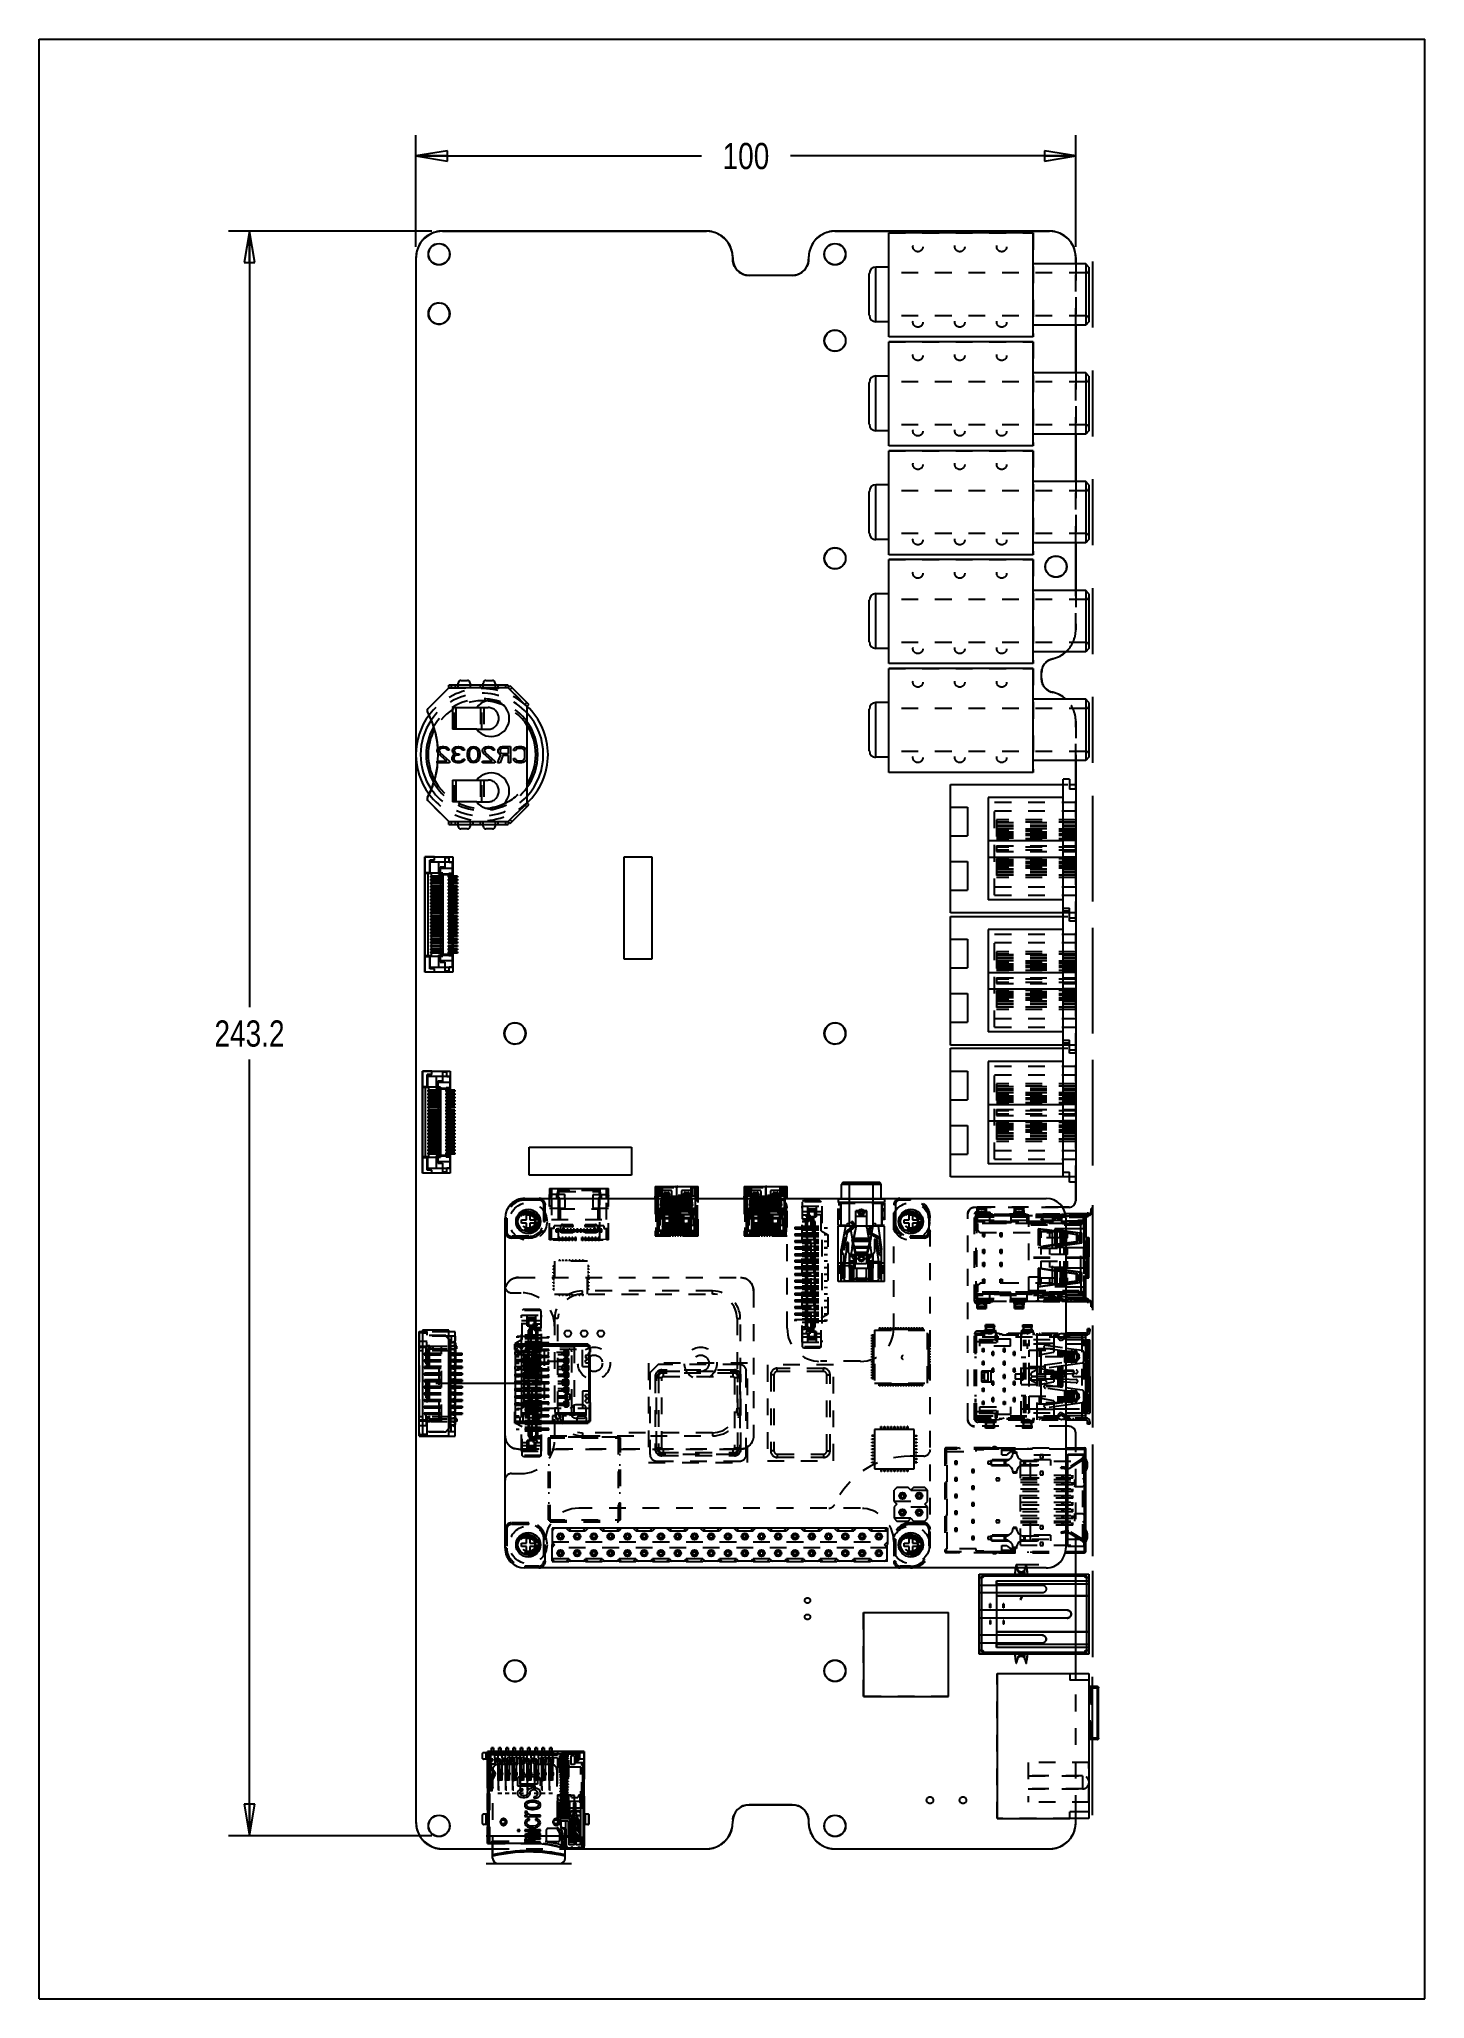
# Model space of a CAD drawing. Header units: inches. Extents: x 0 to 8.3, y 0 to 11.7.
import ezdxf

# ---------------------------------------------------------------- set-up
doc = ezdxf.new("R2010")
doc.units = ezdxf.units.IN
doc.header["$LTSCALE"] = 0.762205
doc.header["$MEASUREMENT"] = 0
doc.linetypes.add('HIDDEN', pattern=[0.2, 0.1, -0.1])
doc.layers.get('0').update_dxf_attribs({"linetype": 'CONTINUOUS'})
for name, color, linetype in [('02___PRT_ALL_AXES', 7, 'CONTINUOUS'), ('03___PRT_ALL_CURVES', 7, 'CONTINUOUS'), ('03__ASM_ALL_CURVES', 7, 'CONTINUOUS'), ('DEFAULT_2', 8, 'HIDDEN')]:
    doc.layers.add(name, color=color, linetype=linetype)
doc.styles.get("Standard").update_dxf_attribs({"font": 'txt', "width": 0.8})
doc.dimstyles.new('DIMSTYLE_1', dxfattribs={"dimtxt": 0.15625, "dimasz": 0.1875, "dimexe": 0.125, "dimexo": 0.0625, "dimgap": 0.078125, "dimtad": 0, "dimtih": 1, "dimtoh": 1, "dimzin": 4, "dimdsep": 46, "dimtxsty": 'STANDARD', "dimblk": 'CLOSED', "dimblk1": 'CLOSED', "dimblk2": 'CLOSED', "dimcen": 0.09, "dimadec": 0, "dimazin": 0, "dimtfac": 1, "dimtofl": 0, "dimtmove": 0, "dimatfit": 3, "dimldrblk": 'CLOSED', "dimfxl": 1, "dimtolj": 1, "dimtzin": 4, "dimarcsym": 0})

msp = doc.modelspace()

# ---------------------------------------------------------------- blocks, each defined once
blk = doc.blocks.new('_CLOSED')
at = {"color": 0, "linetype": 'BYBLOCK'}
for p, q in [((0, 0), (-1, 0.167)), ((-1, 0.167), (-1, -0.167)), ((-1, -0.167), (0, 0)), ((-1, 0), (0, 0))]:
    blk.add_line(p, q, dxfattribs=at)
blk = doc.blocks.new('*D0')
at = {"color": 2, "linetype": 'CONTINUOUS'}
for p, q in [((2.343, 10.548), (1.13, 10.548)), ((1.255, 10.548), (1.255, 5.917)), ((1.255, 0.973), (1.255, 5.604)), ((2.343, 0.973), (1.13, 0.973))]:
    blk.add_line(p, q, dxfattribs=at)
at = {"color": 2, "linetype": 'CONTINUOUS', "xscale": 0.1875, "yscale": 0.1875, "zscale": 0.1875}
for p, rotation in [((1.255, 10.548), 90), ((1.255, 0.973), 270)]:
    blk.add_blockref('_CLOSED', p, dxfattribs=dict(at, rotation=rotation))
at = {"color": 2, "linetype": 'CONTINUOUS', "insert": (1.255, 5.838), "char_height": 0.1562, "width": 0.625, "attachment_point": 2, "line_spacing_factor": 0.9}
blk.add_mtext('243.2', dxfattribs=at)
blk = doc.blocks.new('*D1')
at = {"color": 2, "linetype": 'CONTINUOUS'}
for p, q in [((2.248, 10.453), (2.248, 11.121)), ((6.185, 10.453), (6.185, 11.121)), ((2.248, 10.996), (3.951, 10.996)), ((6.185, 10.996), (4.483, 10.996))]:
    blk.add_line(p, q, dxfattribs=at)
at = {"color": 2, "linetype": 'CONTINUOUS', "xscale": 0.1875, "yscale": 0.1875, "zscale": 0.1875, "rotation": 180}
blk.add_blockref('_CLOSED', (2.248, 10.996), dxfattribs=at)
at = {"color": 2, "linetype": 'CONTINUOUS', "xscale": 0.1875, "yscale": 0.1875, "zscale": 0.1875}
blk.add_blockref('_CLOSED', (6.185, 10.996), dxfattribs=at)
at = {"color": 2, "linetype": 'CONTINUOUS', "insert": (4.217, 11.074), "char_height": 0.1562, "width": 0.375, "attachment_point": 2, "line_spacing_factor": 0.9}
blk.add_mtext('100', dxfattribs=at)

# ---------------------------------------------------------------- dimensions: what is measured, and where the dimension line sits
at = {"color": 2, "linetype": 'CONTINUOUS'}
dim = msp.add_linear_dim(base=(6.185, 10.996), p1=(2.248, 10.39), p2=(6.185, 10.39), dimstyle='DIMSTYLE_1', dxfattribs=at)
dim.commit()
dim.dimension.update_dxf_attribs({"geometry": '*D1', "text_midpoint": (4.217, 10.996), "dimtype": 160})
dim = msp.add_linear_dim(base=(1.2547, 0.9729), p1=(2.406, 10.5477), p2=(2.406, 0.9729), angle=270, dimstyle='DIMSTYLE_1', dxfattribs=at)
dim.commit()
dim.dimension.update_dxf_attribs({"geometry": '*D0', "text_midpoint": (1.2547, 5.7603), "dimtype": 160})

# ---------------------------------------------------------------- linework, layer by layer
at = {"color": 7, "linetype": 'CONTINUOUS'}
for p, q in [((0, 0), (0, 11.693)), ((0, 11.693), (8.268, 11.693)), ((8.268, 0), (8.268, 11.693)), ((2.406, 10.548), (3.981, 10.548)), ((4.748, 10.548), (6.028, 10.548)), ((5.069, 9.917), (5.069, 10.537)), ((5.93, 10.537), (5.069, 10.537)), ((5.93, 9.917), (5.93, 10.537)), ((2.248, 10.39), (2.248, 1.052)), ((4.138, 10.39), (4.138, 10.382)), ((4.591, 10.39), (4.591, 10.382)), ((4.953, 10.046), (4.953, 10.294)), ((4.993, 10.006), (4.993, 10.333)), ((5.069, 10.333), (4.993, 10.333)), ((6.245, 10.353), (5.93, 10.353)), ((6.185, 10.39), (6.185, 10.353)), ((6.245, 10.353), (6.245, 9.987)), ((6.264, 10.333), (6.245, 10.353)), ((6.264, 10.333), (6.264, 10.006)), ((4.493, 10.283), (4.237, 10.283)), ((5.069, 10.006), (4.993, 10.006)), ((6.245, 9.987), (5.93, 9.987)), ((6.185, 9.987), (6.185, 9.703)), ((6.264, 10.006), (6.245, 9.987)), ((5.93, 9.917), (5.069, 9.917)), ((5.069, 9.267), (5.069, 9.887)), ((5.93, 9.887), (5.069, 9.887)), ((5.93, 9.267), (5.93, 9.887)), ((4.953, 9.396), (4.953, 9.644)), ((4.993, 9.357), (4.993, 9.683)), ((5.069, 9.683), (4.993, 9.683)), ((6.245, 9.703), (5.93, 9.703)), ((6.245, 9.703), (6.245, 9.337)), ((6.264, 9.683), (6.245, 9.703)), ((6.264, 9.683), (6.264, 9.357)), ((5.069, 9.357), (4.993, 9.357)), ((6.264, 9.357), (6.245, 9.337)), ((5.93, 9.267), (5.069, 9.267)), ((5.069, 8.617), (5.069, 9.237)), ((5.93, 9.237), (5.069, 9.237)), ((6.245, 9.337), (5.93, 9.337)), ((5.93, 8.617), (5.93, 9.237)), ((6.185, 9.337), (6.185, 9.054)), ((4.993, 8.707), (4.993, 9.034)), ((5.069, 9.034), (4.993, 9.034)), ((6.245, 9.054), (5.93, 9.054)), ((6.245, 9.054), (6.245, 8.687)), ((6.264, 9.034), (6.245, 9.054)), ((6.264, 9.034), (6.264, 8.707)), ((4.953, 8.746), (4.953, 8.995)), ((5.069, 8.707), (4.993, 8.707)), ((6.245, 8.687), (5.93, 8.687)), ((6.185, 8.687), (6.185, 8.404)), ((6.264, 8.707), (6.245, 8.687)), ((5.93, 8.617), (5.069, 8.617)), ((5.069, 7.968), (5.069, 8.588)), ((5.93, 8.588), (5.069, 8.588)), ((5.93, 7.968), (5.93, 8.588)), ((4.953, 8.097), (4.953, 8.345)), ((4.993, 8.058), (4.993, 8.384)), ((5.069, 8.384), (4.993, 8.384)), ((6.245, 8.404), (5.93, 8.404)), ((6.245, 8.404), (6.245, 8.038)), ((6.264, 8.384), (6.245, 8.404)), ((6.264, 8.384), (6.264, 8.058)), ((5.069, 8.058), (4.993, 8.058)), ((5.93, 7.968), (5.069, 7.968)), ((6.245, 8.038), (5.93, 8.038)), ((6.264, 8.058), (6.245, 8.038)), ((2.444, 7.823), (2.444, 7.839)), ((2.799, 7.839), (2.444, 7.839)), ((2.5, 7.839), (2.5, 7.851)), ((2.516, 7.867), (2.556, 7.867)), ((2.571, 7.851), (2.571, 7.839)), ((2.65, 7.839), (2.65, 7.851)), ((2.666, 7.867), (2.705, 7.867)), ((2.721, 7.851), (2.721, 7.839)), ((2.799, 7.839), (2.799, 7.823)), ((2.799, 7.823), (2.81, 7.834)), ((2.921, 7.723), (2.81, 7.834)), ((5.069, 7.318), (5.069, 7.938)), ((5.93, 7.938), (5.069, 7.938)), ((5.93, 7.318), (5.93, 7.938)), ((5.981, 7.88), (5.981, 7.912)), ((2.32, 7.699), (2.444, 7.823)), ((2.799, 7.823), (2.444, 7.823)), ((2.91, 7.712), (2.799, 7.823)), ((2.921, 7.723), (2.91, 7.712)), ((4.993, 7.408), (4.993, 7.735)), ((5.069, 7.735), (4.993, 7.735)), ((6.245, 7.754), (5.93, 7.754)), ((6.245, 7.754), (6.245, 7.388)), ((6.264, 7.735), (6.245, 7.754)), ((6.264, 7.735), (6.264, 7.408)), ((2.467, 7.705), (2.467, 7.575)), ((2.467, 7.705), (2.611, 7.705)), ((2.486, 7.705), (2.486, 7.575)), ((2.91, 7.712), (2.91, 7.135)), ((4.953, 7.447), (4.953, 7.695)), ((2.611, 7.575), (2.467, 7.575)), ((5.069, 7.408), (4.993, 7.408)), ((6.245, 7.388), (5.93, 7.388)), ((6.185, 7.388), (6.185, 4.762)), ((6.264, 7.408), (6.245, 7.388)), ((2.467, 7.272), (2.467, 7.142)), ((2.467, 7.272), (2.611, 7.272)), ((2.486, 7.272), (2.486, 7.142)), ((5.93, 7.318), (5.069, 7.318)), ((6.147, 7.277), (6.109, 7.277)), ((6.109, 4.904), (6.109, 7.277)), ((6.147, 7.277), (6.147, 7.218)), ((2.444, 7.024), (2.32, 7.148)), ((2.611, 7.142), (2.467, 7.142)), ((2.799, 7.024), (2.91, 7.135)), ((2.91, 7.135), (2.921, 7.124)), ((5.437, 7.11), (5.437, 7.246)), ((5.437, 7.246), (6.109, 7.246)), ((5.662, 7.168), (5.662, 6.558)), ((6.109, 7.168), (5.662, 7.168)), ((6.185, 7.218), (6.147, 7.218)), ((2.444, 7.008), (2.444, 7.024)), ((2.444, 7.024), (2.799, 7.024)), ((2.799, 7.024), (2.799, 7.008)), ((2.81, 7.013), (2.799, 7.024)), ((2.81, 7.013), (2.921, 7.124)), ((5.437, 7.11), (5.54, 7.11)), ((5.54, 7.11), (5.54, 6.939)), ((2.444, 7.008), (2.799, 7.008)), ((2.5, 6.996), (2.5, 7.008)), ((2.556, 6.981), (2.516, 6.981)), ((2.571, 7.008), (2.571, 6.996)), ((2.65, 6.996), (2.65, 7.008)), ((2.705, 6.981), (2.666, 6.981)), ((2.721, 7.008), (2.721, 6.996)), ((5.437, 6.786), (5.437, 6.939)), ((5.437, 6.939), (5.54, 6.939)), ((5.662, 6.912), (6.109, 6.912)), ((5.437, 6.786), (5.54, 6.786)), ((5.54, 6.786), (5.54, 6.615)), ((5.662, 6.813), (6.109, 6.813)), ((2.46, 6.692), (2.46, 6.699)), ((2.46, 6.699), (2.464, 6.699)), ((2.46, 6.692), (2.464, 6.692)), ((2.46, 6.672), (2.46, 6.68)), ((2.46, 6.68), (2.464, 6.68)), ((2.46, 6.672), (2.464, 6.672)), ((2.464, 6.699), (2.464, 6.692)), ((2.464, 6.68), (2.464, 6.672)), ((2.46, 6.653), (2.46, 6.66)), ((2.46, 6.66), (2.464, 6.66)), ((2.46, 6.653), (2.464, 6.653)), ((2.46, 6.633), (2.46, 6.64)), ((2.46, 6.64), (2.464, 6.64)), ((2.46, 6.633), (2.464, 6.633)), ((2.46, 6.613), (2.46, 6.621)), ((2.46, 6.621), (2.464, 6.621)), ((2.46, 6.613), (2.464, 6.613)), ((2.46, 6.594), (2.46, 6.601)), ((2.46, 6.601), (2.464, 6.601)), ((2.46, 6.594), (2.464, 6.594)), ((2.46, 6.574), (2.46, 6.581)), ((2.46, 6.581), (2.464, 6.581)), ((2.46, 6.574), (2.464, 6.574)), ((2.46, 6.554), (2.46, 6.562)), ((2.46, 6.562), (2.464, 6.562)), ((2.46, 6.554), (2.464, 6.554)), ((2.464, 6.66), (2.464, 6.653)), ((2.464, 6.64), (2.464, 6.633)), ((2.464, 6.621), (2.464, 6.613)), ((2.464, 6.601), (2.464, 6.594)), ((2.464, 6.581), (2.464, 6.574)), ((2.464, 6.562), (2.464, 6.554)), ((5.437, 6.615), (5.54, 6.615)), ((5.437, 6.479), (5.437, 6.615)), ((6.109, 6.558), (5.662, 6.558)), ((2.46, 6.534), (2.46, 6.542)), ((2.46, 6.542), (2.464, 6.542)), ((2.46, 6.534), (2.464, 6.534)), ((2.46, 6.515), (2.46, 6.522)), ((2.46, 6.522), (2.464, 6.522)), ((2.46, 6.515), (2.464, 6.515)), ((2.46, 6.495), (2.46, 6.503)), ((2.46, 6.503), (2.464, 6.503)), ((2.46, 6.495), (2.464, 6.495)), ((2.46, 6.475), (2.46, 6.483)), ((2.46, 6.483), (2.464, 6.483)), ((2.46, 6.475), (2.464, 6.475)), ((2.46, 6.456), (2.46, 6.463)), ((2.46, 6.463), (2.464, 6.463)), ((2.46, 6.456), (2.464, 6.456)), ((2.46, 6.436), (2.46, 6.444)), ((2.46, 6.444), (2.464, 6.444)), ((2.46, 6.436), (2.464, 6.436)), ((2.464, 6.542), (2.464, 6.534)), ((2.464, 6.522), (2.464, 6.515)), ((2.464, 6.503), (2.464, 6.495)), ((2.464, 6.483), (2.464, 6.475)), ((2.464, 6.463), (2.464, 6.456)), ((2.464, 6.444), (2.464, 6.436)), ((6.109, 6.479), (5.437, 6.479)), ((5.437, 6.459), (6.109, 6.459)), ((5.437, 6.323), (5.437, 6.459)), ((6.109, 6.507), (6.147, 6.507)), ((6.147, 6.49), (6.109, 6.49)), ((6.147, 6.431), (6.147, 6.507)), ((6.185, 6.448), (6.147, 6.448)), ((2.46, 6.416), (2.46, 6.424)), ((2.46, 6.424), (2.464, 6.424)), ((2.46, 6.416), (2.464, 6.416)), ((2.46, 6.397), (2.46, 6.404)), ((2.46, 6.404), (2.464, 6.404)), ((2.46, 6.397), (2.464, 6.397)), ((2.46, 6.377), (2.46, 6.384)), ((2.46, 6.384), (2.464, 6.384)), ((2.46, 6.377), (2.464, 6.377)), ((2.46, 6.357), (2.46, 6.365)), ((2.46, 6.365), (2.464, 6.365)), ((2.46, 6.357), (2.464, 6.357)), ((2.46, 6.338), (2.46, 6.345)), ((2.46, 6.345), (2.464, 6.345)), ((2.46, 6.338), (2.464, 6.338)), ((2.46, 6.318), (2.46, 6.325)), ((2.46, 6.325), (2.464, 6.325)), ((2.46, 6.318), (2.464, 6.318)), ((2.464, 6.424), (2.464, 6.416)), ((2.464, 6.404), (2.464, 6.397)), ((2.464, 6.384), (2.464, 6.377)), ((2.464, 6.365), (2.464, 6.357)), ((2.464, 6.345), (2.464, 6.338)), ((2.464, 6.325), (2.464, 6.318)), ((5.437, 6.323), (5.54, 6.323)), ((5.54, 6.323), (5.54, 6.152)), ((6.109, 6.38), (5.662, 6.38)), ((5.662, 6.38), (5.662, 5.77)), ((6.185, 6.431), (6.147, 6.431)), ((2.46, 6.298), (2.46, 6.306)), ((2.46, 6.306), (2.464, 6.306)), ((2.46, 6.298), (2.464, 6.298)), ((2.46, 6.279), (2.46, 6.286)), ((2.46, 6.286), (2.464, 6.286)), ((2.46, 6.279), (2.464, 6.279)), ((2.46, 6.259), (2.46, 6.266)), ((2.46, 6.266), (2.464, 6.266)), ((2.46, 6.259), (2.464, 6.259)), ((2.46, 6.239), (2.46, 6.247)), ((2.46, 6.247), (2.464, 6.247)), ((2.46, 6.239), (2.464, 6.239)), ((2.464, 6.306), (2.464, 6.298)), ((2.464, 6.286), (2.464, 6.279)), ((2.464, 6.266), (2.464, 6.259)), ((2.464, 6.247), (2.464, 6.239)), ((5.437, 6.152), (5.54, 6.152)), ((5.437, 5.998), (5.437, 6.152)), ((5.662, 6.124), (6.109, 6.124)), ((5.437, 5.998), (5.54, 5.998)), ((5.54, 5.998), (5.54, 5.828)), ((5.662, 6.026), (6.109, 6.026)), ((5.437, 5.828), (5.54, 5.828)), ((5.437, 5.691), (5.437, 5.828)), ((6.109, 5.77), (5.662, 5.77)), ((6.109, 5.691), (5.437, 5.691)), ((5.437, 5.672), (6.109, 5.672)), ((5.437, 5.535), (5.437, 5.672)), ((6.109, 5.72), (6.147, 5.72)), ((6.147, 5.702), (6.109, 5.702)), ((6.147, 5.643), (6.147, 5.72)), ((6.185, 5.661), (6.147, 5.661)), ((6.185, 5.643), (6.147, 5.643)), ((5.437, 5.535), (5.54, 5.535)), ((5.54, 5.535), (5.54, 5.365)), ((6.109, 5.593), (5.662, 5.593)), ((5.662, 5.593), (5.662, 4.983)), ((2.445, 5.414), (2.445, 5.421)), ((2.445, 5.421), (2.449, 5.421)), ((2.445, 5.414), (2.449, 5.414)), ((2.445, 5.394), (2.445, 5.402)), ((2.445, 5.402), (2.449, 5.402)), ((2.445, 5.394), (2.449, 5.394)), ((2.445, 5.375), (2.445, 5.382)), ((2.445, 5.382), (2.449, 5.382)), ((2.449, 5.421), (2.449, 5.414)), ((2.449, 5.402), (2.449, 5.394)), ((2.449, 5.382), (2.449, 5.375)), ((2.445, 5.375), (2.449, 5.375)), ((2.445, 5.355), (2.445, 5.362)), ((2.445, 5.362), (2.449, 5.362)), ((2.445, 5.355), (2.449, 5.355)), ((2.445, 5.335), (2.445, 5.343)), ((2.445, 5.343), (2.449, 5.343)), ((2.445, 5.335), (2.449, 5.335)), ((2.445, 5.316), (2.445, 5.323)), ((2.445, 5.323), (2.449, 5.323)), ((2.445, 5.316), (2.449, 5.316)), ((2.445, 5.296), (2.445, 5.303)), ((2.445, 5.303), (2.449, 5.303)), ((2.445, 5.296), (2.449, 5.296)), ((2.445, 5.276), (2.445, 5.284)), ((2.445, 5.284), (2.449, 5.284)), ((2.445, 5.276), (2.449, 5.276)), ((2.445, 5.257), (2.445, 5.264)), ((2.445, 5.264), (2.449, 5.264)), ((2.449, 5.362), (2.449, 5.355)), ((2.449, 5.343), (2.449, 5.335)), ((2.449, 5.323), (2.449, 5.316)), ((2.449, 5.303), (2.449, 5.296)), ((2.449, 5.284), (2.449, 5.276)), ((2.449, 5.264), (2.449, 5.257)), ((5.437, 5.365), (5.54, 5.365)), ((5.437, 5.211), (5.437, 5.365)), ((5.662, 5.337), (6.109, 5.337)), ((2.445, 5.257), (2.449, 5.257)), ((2.445, 5.237), (2.445, 5.244)), ((2.445, 5.244), (2.449, 5.244)), ((2.445, 5.237), (2.449, 5.237)), ((2.445, 5.217), (2.445, 5.225)), ((2.445, 5.225), (2.449, 5.225)), ((2.445, 5.217), (2.449, 5.217)), ((2.445, 5.197), (2.445, 5.205)), ((2.445, 5.205), (2.449, 5.205)), ((2.445, 5.197), (2.449, 5.197)), ((2.445, 5.178), (2.445, 5.185)), ((2.445, 5.185), (2.449, 5.185)), ((2.445, 5.178), (2.449, 5.178)), ((2.445, 5.158), (2.445, 5.166)), ((2.445, 5.166), (2.449, 5.166)), ((2.445, 5.158), (2.449, 5.158)), ((2.445, 5.138), (2.445, 5.146)), ((2.445, 5.146), (2.449, 5.146)), ((2.449, 5.244), (2.449, 5.237)), ((2.449, 5.225), (2.449, 5.217)), ((2.449, 5.205), (2.449, 5.197)), ((2.449, 5.185), (2.449, 5.178)), ((2.449, 5.166), (2.449, 5.158)), ((2.449, 5.146), (2.449, 5.138)), ((5.437, 5.211), (5.54, 5.211)), ((5.54, 5.211), (5.54, 5.04)), ((5.662, 5.239), (6.109, 5.239)), ((2.445, 5.138), (2.449, 5.138)), ((2.445, 5.119), (2.445, 5.126)), ((2.445, 5.126), (2.449, 5.126)), ((2.445, 5.119), (2.449, 5.119)), ((2.445, 5.099), (2.445, 5.107)), ((2.445, 5.107), (2.449, 5.107)), ((2.445, 5.099), (2.449, 5.099)), ((2.445, 5.079), (2.445, 5.087)), ((2.445, 5.087), (2.449, 5.087)), ((2.445, 5.079), (2.449, 5.079)), ((2.445, 5.06), (2.445, 5.067)), ((2.445, 5.067), (2.449, 5.067)), ((2.445, 5.06), (2.449, 5.06)), ((2.445, 5.04), (2.445, 5.047)), ((2.445, 5.047), (2.449, 5.047)), ((2.445, 5.04), (2.449, 5.04)), ((2.449, 5.126), (2.449, 5.119)), ((2.449, 5.107), (2.449, 5.099)), ((2.449, 5.087), (2.449, 5.079)), ((2.449, 5.067), (2.449, 5.06)), ((2.449, 5.047), (2.449, 5.04)), ((5.437, 5.04), (5.54, 5.04)), ((5.437, 4.904), (5.437, 5.04)), ((6.109, 4.983), (5.662, 4.983)), ((6.109, 4.932), (6.147, 4.932)), ((6.147, 4.873), (6.147, 4.932)), ((3.045, 4.835), (3.045, 4.8)), ((3.045, 4.835), (3.397, 4.835)), ((3.132, 4.8), (3.045, 4.8)), ((3.045, 4.791), (3.045, 4.799)), ((3.089, 4.782), (3.089, 4.796)), ((3.094, 4.8), (3.093, 4.797)), ((3.093, 4.797), (3.093, 4.796)), ((3.097, 4.797), (3.093, 4.797)), ((3.093, 4.796), (3.093, 4.784)), ((3.093, 4.796), (3.097, 4.796)), ((3.096, 4.8), (3.096, 4.835)), ((3.098, 4.799), (3.097, 4.796)), ((3.097, 4.784), (3.097, 4.796)), ((3.31, 4.8), (3.397, 4.8)), ((3.345, 4.796), (3.344, 4.799)), ((3.348, 4.797), (3.345, 4.797)), ((3.345, 4.796), (3.345, 4.784)), ((3.345, 4.796), (3.349, 4.796)), ((3.346, 4.835), (3.346, 4.8)), ((3.348, 4.797), (3.348, 4.8)), ((3.349, 4.784), (3.349, 4.796)), ((3.353, 4.796), (3.353, 4.782)), ((3.385, 4.791), (3.385, 4.799)), ((3.397, 4.8), (3.397, 4.835)), ((3.676, 4.847), (3.804, 4.847)), ((3.676, 4.847), (3.676, 4.79)), ((3.681, 4.79), (3.681, 4.847)), ((3.706, 4.847), (3.706, 4.79)), ((3.719, 4.79), (3.719, 4.847)), ((3.803, 4.841), (3.803, 4.783)), ((3.804, 4.784), (3.804, 4.841)), ((3.81, 4.847), (3.932, 4.847)), ((3.888, 4.847), (3.888, 4.79)), ((3.901, 4.79), (3.901, 4.847)), ((3.927, 4.847), (3.927, 4.79)), ((3.932, 4.79), (3.932, 4.847)), ((4.207, 4.847), (4.335, 4.847)), ((4.207, 4.847), (4.207, 4.79)), ((4.212, 4.79), (4.212, 4.847)), ((4.237, 4.847), (4.237, 4.79)), ((4.25, 4.79), (4.25, 4.847)), ((4.335, 4.841), (4.335, 4.783)), ((4.335, 4.784), (4.335, 4.841)), ((4.341, 4.847), (4.463, 4.847)), ((4.42, 4.847), (4.42, 4.79)), ((4.433, 4.79), (4.433, 4.847)), ((4.458, 4.847), (4.458, 4.79)), ((4.463, 4.79), (4.463, 4.847)), ((6.109, 4.904), (5.437, 4.904)), ((6.185, 4.873), (6.147, 4.873)), ((2.898, 4.776), (6.008, 4.776)), ((2.908, 4.648), (2.908, 4.678)), ((2.908, 4.678), (2.928, 4.678)), ((2.928, 4.678), (2.928, 4.648)), ((3.045, 4.776), (3.045, 4.788)), ((3.057, 4.788), (3.045, 4.788)), ((3.045, 4.782), (3.057, 4.782)), ((3.057, 4.794), (3.057, 4.789)), ((3.057, 4.776), (3.057, 4.788)), ((3.091, 4.779), (3.092, 4.778)), ((3.097, 4.784), (3.093, 4.784)), ((3.095, 4.781), (3.097, 4.784)), ((3.095, 4.781), (3.099, 4.777)), ((3.097, 4.784), (3.102, 4.78)), ((3.102, 4.78), (3.099, 4.777)), ((3.137, 4.776), (3.137, 4.794)), ((3.304, 4.794), (3.304, 4.776)), ((3.34, 4.78), (3.345, 4.784)), ((3.342, 4.777), (3.34, 4.78)), ((3.342, 4.777), (3.347, 4.781)), ((3.345, 4.784), (3.347, 4.781)), ((3.349, 4.784), (3.345, 4.784)), ((3.347, 4.781), (3.348, 4.782)), ((3.349, 4.778), (3.351, 4.779)), ((3.385, 4.776), (3.385, 4.788)), ((3.397, 4.788), (3.385, 4.788)), ((3.385, 4.782), (3.397, 4.782)), ((3.397, 4.794), (3.397, 4.789)), ((3.397, 4.776), (3.397, 4.788)), ((3.734, 4.79), (3.676, 4.79)), ((3.676, 4.782), (3.676, 4.789)), ((3.676, 4.784), (3.687, 4.784)), ((3.687, 4.782), (3.676, 4.782)), ((3.687, 4.777), (3.687, 4.787)), ((3.693, 4.776), (3.693, 4.79)), ((3.714, 4.79), (3.714, 4.777)), ((3.719, 4.783), (3.744, 4.783)), ((3.719, 4.776), (3.719, 4.783)), ((3.731, 4.776), (3.731, 4.783)), ((3.743, 4.78), (3.738, 4.78)), ((3.738, 4.78), (3.738, 4.776)), ((3.738, 4.778), (3.743, 4.778)), ((3.743, 4.776), (3.743, 4.78)), ((3.745, 4.776), (3.745, 4.778)), ((3.829, 4.794), (3.813, 4.794)), ((3.813, 4.794), (3.813, 4.777)), ((3.815, 4.777), (3.829, 4.783)), ((3.828, 4.781), (3.815, 4.776)), ((3.829, 4.783), (3.829, 4.794)), ((3.829, 4.776), (3.829, 4.782)), ((3.862, 4.778), (3.862, 4.776)), ((3.863, 4.783), (3.888, 4.783)), ((3.869, 4.78), (3.864, 4.78)), ((3.864, 4.78), (3.864, 4.776)), ((3.864, 4.778), (3.869, 4.778)), ((3.869, 4.776), (3.869, 4.78)), ((3.932, 4.79), (3.874, 4.79)), ((3.876, 4.787), (3.876, 4.783)), ((3.876, 4.783), (3.876, 4.776)), ((3.888, 4.776), (3.888, 4.783)), ((3.893, 4.777), (3.893, 4.79)), ((3.914, 4.79), (3.914, 4.776)), ((3.92, 4.782), (3.92, 4.789)), ((3.92, 4.784), (3.932, 4.784)), ((3.932, 4.782), (3.92, 4.782)), ((3.932, 4.777), (3.932, 4.787)), ((4.265, 4.79), (4.207, 4.79)), ((4.207, 4.782), (4.207, 4.789)), ((4.207, 4.784), (4.219, 4.784)), ((4.219, 4.782), (4.207, 4.782)), ((4.219, 4.777), (4.219, 4.787)), ((4.225, 4.776), (4.225, 4.79)), ((4.245, 4.79), (4.245, 4.777)), ((4.25, 4.783), (4.275, 4.783)), ((4.25, 4.776), (4.25, 4.783)), ((4.262, 4.776), (4.262, 4.783)), ((4.274, 4.78), (4.27, 4.78)), ((4.27, 4.78), (4.27, 4.776)), ((4.27, 4.778), (4.274, 4.778)), ((4.274, 4.776), (4.274, 4.78)), ((4.277, 4.776), (4.277, 4.778)), ((4.361, 4.794), (4.345, 4.794)), ((4.345, 4.794), (4.345, 4.777)), ((4.346, 4.777), (4.361, 4.783)), ((4.359, 4.781), (4.346, 4.776)), ((4.361, 4.783), (4.361, 4.794)), ((4.361, 4.776), (4.361, 4.782)), ((4.393, 4.778), (4.393, 4.776)), ((4.395, 4.783), (4.42, 4.783)), ((4.4, 4.78), (4.396, 4.78)), ((4.396, 4.78), (4.396, 4.776)), ((4.396, 4.778), (4.4, 4.778)), ((4.4, 4.776), (4.4, 4.78)), ((4.463, 4.79), (4.405, 4.79)), ((4.408, 4.787), (4.408, 4.783)), ((4.408, 4.783), (4.408, 4.776)), ((4.42, 4.776), (4.42, 4.783)), ((4.425, 4.777), (4.425, 4.79)), ((4.445, 4.79), (4.445, 4.776)), ((4.451, 4.782), (4.451, 4.789)), ((4.451, 4.784), (4.463, 4.784)), ((4.463, 4.782), (4.451, 4.782)), ((4.463, 4.777), (4.463, 4.787)), ((5.191, 4.678), (5.211, 4.678)), ((5.191, 4.648), (5.191, 4.678)), ((5.211, 4.678), (5.211, 4.648)), ((5.593, 4.679), (5.594, 4.682)), ((5.593, 4.679), (5.653, 4.679)), ((5.594, 4.682), (5.596, 4.714)), ((5.594, 4.683), (5.594, 4.682)), ((5.653, 4.682), (5.594, 4.682)), ((5.65, 4.723), (5.596, 4.723)), ((5.597, 4.722), (5.596, 4.723)), ((5.596, 4.723), (5.596, 4.722)), ((5.596, 4.717), (5.596, 4.714)), ((5.596, 4.717), (5.596, 4.716)), ((5.597, 4.722), (5.65, 4.722)), ((5.598, 4.707), (5.597, 4.722)), ((5.598, 4.701), (5.598, 4.707)), ((5.598, 4.707), (5.598, 4.701)), ((5.627, 4.697), (5.62, 4.697)), ((5.62, 4.69), (5.62, 4.697)), ((5.62, 4.69), (5.627, 4.69)), ((5.627, 4.697), (5.627, 4.69)), ((5.65, 4.722), (5.648, 4.707)), ((5.648, 4.707), (5.648, 4.701)), ((5.648, 4.701), (5.649, 4.707)), ((5.65, 4.723), (5.65, 4.722)), ((5.65, 4.722), (5.65, 4.723)), ((5.65, 4.715), (5.65, 4.715)), ((5.65, 4.715), (5.651, 4.714)), ((5.651, 4.715), (5.651, 4.717)), ((5.651, 4.714), (5.651, 4.715)), ((5.651, 4.714), (5.653, 4.682)), ((5.653, 4.683), (5.653, 4.682)), ((5.653, 4.682), (5.653, 4.679)), ((5.817, 4.682), (5.819, 4.714)), ((5.817, 4.683), (5.817, 4.682)), ((5.877, 4.682), (5.817, 4.682)), ((5.817, 4.682), (5.817, 4.679)), ((5.817, 4.679), (5.877, 4.679)), ((5.819, 4.714), (5.819, 4.717)), ((5.819, 4.717), (5.819, 4.716)), ((5.874, 4.723), (5.82, 4.723)), ((5.82, 4.722), (5.82, 4.723)), ((5.82, 4.723), (5.82, 4.722)), ((5.82, 4.722), (5.874, 4.722)), ((5.822, 4.707), (5.82, 4.722)), ((5.821, 4.707), (5.822, 4.701)), ((5.822, 4.701), (5.822, 4.707)), ((5.85, 4.697), (5.844, 4.697)), ((5.844, 4.69), (5.844, 4.697)), ((5.844, 4.69), (5.85, 4.69)), ((5.85, 4.697), (5.85, 4.69)), ((5.874, 4.722), (5.872, 4.707)), ((5.872, 4.707), (5.872, 4.701)), ((5.872, 4.701), (5.873, 4.707)), ((5.874, 4.723), (5.874, 4.722)), ((5.874, 4.722), (5.874, 4.723)), ((5.875, 4.715), (5.874, 4.717)), ((5.874, 4.714), (5.874, 4.715)), ((5.874, 4.715), (5.874, 4.715)), ((5.874, 4.715), (5.874, 4.714)), ((5.874, 4.714), (5.877, 4.682)), ((5.877, 4.683), (5.877, 4.682)), ((5.877, 4.682), (5.877, 4.679)), ((6.146, 4.723), (6.104, 4.723)), ((6.254, 4.683), (6.121, 4.683)), ((6.245, 4.683), (6.245, 4.542)), ((6.254, 4.689), (6.261, 4.689)), ((6.254, 4.678), (6.254, 4.689)), ((6.261, 4.689), (6.261, 4.678)), ((6.264, 4.683), (6.261, 4.683)), ((6.284, 4.715), (6.276, 4.715)), ((6.276, 4.695), (6.276, 4.715)), ((6.276, 4.703), (6.284, 4.703)), ((6.284, 4.715), (6.284, 4.695)), ((2.78, 2.689), (2.78, 4.658)), ((2.878, 4.628), (2.878, 4.648)), ((2.878, 4.648), (2.908, 4.648)), ((2.908, 4.628), (2.878, 4.628)), ((2.908, 4.599), (2.908, 4.628)), ((2.928, 4.599), (2.908, 4.599)), ((2.928, 4.648), (2.957, 4.648)), ((2.928, 4.628), (2.928, 4.599)), ((2.957, 4.628), (2.928, 4.628)), ((2.957, 4.648), (2.957, 4.628)), ((5.162, 4.648), (5.191, 4.648)), ((5.162, 4.628), (5.162, 4.648)), ((5.191, 4.628), (5.162, 4.628)), ((5.191, 4.599), (5.191, 4.628)), ((5.211, 4.599), (5.191, 4.599)), ((5.211, 4.648), (5.241, 4.648)), ((5.241, 4.628), (5.211, 4.628)), ((5.211, 4.628), (5.211, 4.599)), ((5.241, 4.648), (5.241, 4.628)), ((5.631, 4.57), (5.643, 4.57)), ((5.631, 4.549), (5.631, 4.57)), ((5.643, 4.566), (5.631, 4.566)), ((5.643, 4.549), (5.643, 4.57)), ((5.734, 4.57), (5.746, 4.57)), ((5.734, 4.549), (5.734, 4.57)), ((5.746, 4.566), (5.734, 4.566)), ((5.746, 4.549), (5.746, 4.57)), ((6.126, 4.672), (6.245, 4.672)), ((6.126, 4.658), (6.126, 2.689)), ((6.245, 4.64), (6.126, 4.64)), ((6.126, 4.628), (6.245, 4.628)), ((6.126, 4.626), (6.232, 4.626)), ((6.232, 4.595), (6.126, 4.595)), ((6.126, 4.583), (6.211, 4.571)), ((6.128, 4.578), (6.136, 4.578)), ((6.128, 4.571), (6.185, 4.562)), ((6.13, 4.578), (6.13, 4.572)), ((6.133, 4.572), (6.133, 4.578)), ((6.136, 4.57), (6.136, 4.578)), ((6.187, 4.562), (6.185, 4.562)), ((6.216, 4.569), (6.216, 4.511)), ((6.232, 4.626), (6.232, 4.595)), ((6.245, 4.676), (6.254, 4.676)), ((6.25, 4.674), (6.245, 4.674)), ((6.245, 4.666), (6.25, 4.666)), ((6.261, 4.676), (6.264, 4.676)), ((5.631, 4.553), (5.643, 4.553)), ((5.631, 4.549), (5.643, 4.549)), ((5.631, 4.472), (5.643, 4.472)), ((5.631, 4.45), (5.631, 4.472)), ((5.643, 4.468), (5.631, 4.468)), ((5.643, 4.454), (5.631, 4.454)), ((5.631, 4.45), (5.643, 4.45)), ((5.643, 4.45), (5.643, 4.472)), ((5.734, 4.553), (5.746, 4.553)), ((5.734, 4.549), (5.746, 4.549)), ((5.734, 4.472), (5.746, 4.472)), ((5.734, 4.45), (5.734, 4.472)), ((5.746, 4.468), (5.734, 4.468)), ((5.734, 4.454), (5.746, 4.454)), ((5.734, 4.45), (5.746, 4.45)), ((5.746, 4.45), (5.746, 4.472)), ((6.211, 4.508), (6.126, 4.497)), ((6.126, 4.484), (6.232, 4.484)), ((6.185, 4.517), (6.128, 4.509)), ((6.197, 4.547), (6.2, 4.547)), ((6.197, 4.547), (6.197, 4.533)), ((6.2, 4.533), (6.197, 4.533)), ((6.2, 4.547), (6.2, 4.533)), ((6.221, 4.52), (6.221, 4.559)), ((6.232, 4.484), (6.232, 4.359)), ((6.245, 4.542), (6.264, 4.542)), ((6.248, 4.542), (6.248, 4.424)), ((6.255, 4.542), (6.256, 4.542)), ((6.256, 4.542), (6.256, 4.541)), ((6.256, 4.424), (6.256, 4.541)), ((6.256, 4.541), (6.256, 4.541)), ((6.256, 4.53), (6.264, 4.53)), ((6.264, 4.542), (6.264, 4.541)), ((6.264, 4.541), (6.264, 4.424)), ((6.264, 4.541), (6.264, 4.541)), ((5.631, 4.393), (5.643, 4.393)), ((5.631, 4.371), (5.631, 4.393)), ((5.643, 4.389), (5.631, 4.389)), ((5.631, 4.376), (5.643, 4.376)), ((5.631, 4.371), (5.643, 4.371)), ((5.643, 4.371), (5.643, 4.393)), ((5.734, 4.393), (5.746, 4.393)), ((5.734, 4.371), (5.734, 4.393)), ((5.746, 4.389), (5.734, 4.389)), ((5.746, 4.376), (5.734, 4.376)), ((5.734, 4.371), (5.746, 4.371)), ((5.746, 4.371), (5.746, 4.393)), ((6.232, 4.359), (6.126, 4.359)), ((6.126, 4.347), (6.211, 4.335)), ((6.128, 4.335), (6.185, 4.326)), ((6.216, 4.333), (6.216, 4.274)), ((6.232, 4.424), (6.255, 4.424)), ((6.232, 4.42), (6.255, 4.42)), ((6.236, 4.42), (6.236, 4.424)), ((6.245, 4.42), (6.245, 4.424)), ((6.248, 4.42), (6.248, 4.302)), ((6.256, 4.424), (6.264, 4.424)), ((6.264, 4.42), (6.256, 4.42)), ((6.256, 4.302), (6.256, 4.42)), ((6.264, 4.302), (6.264, 4.42)), ((5.631, 4.295), (5.643, 4.295)), ((5.631, 4.273), (5.631, 4.295)), ((5.643, 4.29), (5.631, 4.29)), ((5.631, 4.277), (5.643, 4.277)), ((5.631, 4.273), (5.643, 4.273)), ((5.643, 4.273), (5.643, 4.295)), ((5.734, 4.295), (5.746, 4.295)), ((5.734, 4.273), (5.734, 4.295)), ((5.734, 4.29), (5.746, 4.29)), ((5.734, 4.277), (5.746, 4.277)), ((5.734, 4.273), (5.746, 4.273)), ((5.746, 4.295), (5.746, 4.273)), ((6.211, 4.272), (6.126, 4.26)), ((6.126, 4.248), (6.232, 4.248)), ((6.232, 4.217), (6.126, 4.217)), ((6.245, 4.215), (6.126, 4.215)), ((6.185, 4.281), (6.128, 4.273)), ((6.136, 4.265), (6.128, 4.265)), ((6.13, 4.272), (6.13, 4.265)), ((6.133, 4.265), (6.133, 4.272)), ((6.136, 4.265), (6.136, 4.273)), ((6.187, 4.325), (6.185, 4.326)), ((6.197, 4.31), (6.2, 4.31)), ((6.197, 4.31), (6.197, 4.297)), ((6.2, 4.297), (6.197, 4.297)), ((6.2, 4.311), (6.2, 4.297)), ((6.221, 4.284), (6.221, 4.323)), ((6.232, 4.248), (6.232, 4.217)), ((6.245, 4.302), (6.264, 4.302)), ((6.245, 4.16), (6.245, 4.302)), ((6.256, 4.302), (6.255, 4.302)), ((6.264, 4.313), (6.256, 4.313)), ((6.256, 4.302), (6.256, 4.302)), ((6.256, 4.302), (6.256, 4.302)), ((6.264, 4.302), (6.264, 4.302)), ((6.264, 4.302), (6.264, 4.302)), ((6.264, 4.302), (6.264, 4.302)), ((5.653, 4.165), (5.593, 4.165)), ((5.593, 4.165), (5.594, 4.162)), ((5.594, 4.162), (5.653, 4.162)), ((5.596, 4.13), (5.594, 4.162)), ((5.594, 4.162), (5.594, 4.161)), ((5.596, 4.13), (5.596, 4.128)), ((5.596, 4.128), (5.596, 4.13)), ((5.596, 4.128), (5.596, 4.126)), ((5.596, 4.128), (5.596, 4.128)), ((5.596, 4.12), (5.597, 4.122)), ((5.596, 4.122), (5.596, 4.12)), ((5.596, 4.12), (5.65, 4.12)), ((5.597, 4.122), (5.598, 4.136)), ((5.65, 4.122), (5.597, 4.122)), ((5.598, 4.136), (5.598, 4.143)), ((5.598, 4.143), (5.598, 4.136)), ((5.62, 4.153), (5.627, 4.153)), ((5.62, 4.146), (5.62, 4.153)), ((5.627, 4.146), (5.62, 4.146)), ((5.627, 4.153), (5.627, 4.146)), ((5.648, 4.143), (5.648, 4.136)), ((5.649, 4.136), (5.648, 4.143)), ((5.648, 4.136), (5.65, 4.122)), ((5.65, 4.122), (5.65, 4.12)), ((5.65, 4.12), (5.65, 4.122)), ((5.653, 4.162), (5.651, 4.13)), ((5.651, 4.126), (5.651, 4.13)), ((5.651, 4.126), (5.651, 4.128)), ((5.653, 4.162), (5.653, 4.165)), ((5.653, 4.161), (5.653, 4.162)), ((5.877, 4.165), (5.817, 4.165)), ((5.817, 4.162), (5.817, 4.165)), ((5.817, 4.162), (5.877, 4.162)), ((5.819, 4.13), (5.817, 4.162)), ((5.817, 4.161), (5.817, 4.162)), ((5.819, 4.13), (5.819, 4.128)), ((5.82, 4.128), (5.819, 4.13)), ((5.819, 4.128), (5.819, 4.126)), ((5.82, 4.122), (5.822, 4.136)), ((5.82, 4.128), (5.82, 4.128)), ((5.874, 4.122), (5.82, 4.122)), ((5.82, 4.12), (5.82, 4.122)), ((5.82, 4.122), (5.82, 4.12)), ((5.82, 4.12), (5.874, 4.12)), ((5.822, 4.143), (5.821, 4.136)), ((5.822, 4.136), (5.822, 4.143)), ((5.85, 4.153), (5.844, 4.153)), ((5.844, 4.146), (5.844, 4.153)), ((5.844, 4.146), (5.85, 4.146)), ((5.85, 4.153), (5.85, 4.146)), ((5.873, 4.136), (5.872, 4.143)), ((5.872, 4.143), (5.872, 4.136)), ((5.872, 4.136), (5.874, 4.122)), ((5.877, 4.162), (5.874, 4.13)), ((5.874, 4.126), (5.874, 4.13)), ((5.874, 4.126), (5.874, 4.128)), ((5.874, 4.122), (5.874, 4.12)), ((5.874, 4.12), (5.874, 4.122)), ((5.877, 4.165), (5.877, 4.162)), ((5.877, 4.161), (5.877, 4.162)), ((6.126, 4.203), (6.245, 4.203)), ((6.245, 4.172), (6.126, 4.172)), ((6.126, 4.16), (6.254, 4.16)), ((6.25, 4.178), (6.245, 4.178)), ((6.245, 4.17), (6.25, 4.17)), ((6.254, 4.168), (6.245, 4.168)), ((6.254, 4.154), (6.254, 4.166)), ((6.261, 4.154), (6.254, 4.154)), ((6.264, 4.168), (6.261, 4.168)), ((6.261, 4.166), (6.261, 4.154)), ((6.261, 4.16), (6.264, 4.16)), ((6.276, 4.128), (6.276, 4.148)), ((6.284, 4.14), (6.276, 4.14)), ((6.276, 4.128), (6.284, 4.128)), ((6.284, 4.128), (6.284, 4.148)), ((2.268, 3.359), (2.268, 3.981)), ((2.268, 3.981), (2.288, 3.981)), ((2.288, 3.989), (2.288, 3.359)), ((2.445, 3.989), (2.288, 3.989)), ((2.445, 3.359), (2.445, 3.989)), ((5.647, 4.021), (5.646, 4.02)), ((5.646, 4.008), (5.646, 4.013)), ((5.648, 4.008), (5.646, 4.008)), ((5.699, 4.021), (5.647, 4.021)), ((5.648, 4.013), (5.648, 4.019)), ((5.648, 4.013), (5.698, 4.013)), ((5.648, 4.011), (5.648, 4.013)), ((5.651, 3.991), (5.648, 4.011)), ((5.65, 3.991), (5.65, 3.988)), ((5.65, 3.988), (5.651, 3.983)), ((5.651, 3.983), (5.651, 3.991)), ((5.651, 3.989), (5.651, 3.991)), ((5.697, 4.011), (5.695, 3.991)), ((5.695, 3.991), (5.695, 3.983)), ((5.695, 3.983), (5.696, 3.988)), ((5.696, 3.988), (5.696, 3.991)), ((5.697, 4.011), (5.698, 4.013)), ((5.7, 4.008), (5.698, 4.008)), ((5.699, 4.02), (5.699, 4.021)), ((5.87, 4.02), (5.87, 4.021)), ((5.87, 4.021), (5.871, 4.021)), ((5.87, 4.008), (5.87, 4.013)), ((5.872, 4.008), (5.87, 4.008)), ((5.871, 4.021), (5.922, 4.021)), ((5.871, 4.018), (5.872, 4.013)), ((5.872, 4.013), (5.921, 4.013)), ((5.872, 4.013), (5.872, 4.011)), ((5.875, 3.991), (5.872, 4.011)), ((5.874, 3.991), (5.874, 3.988)), ((5.874, 3.988), (5.875, 3.983)), ((5.875, 3.983), (5.875, 3.991)), ((5.875, 3.989), (5.875, 3.991)), ((5.921, 4.011), (5.918, 3.991)), ((5.918, 3.991), (5.918, 3.983)), ((5.918, 3.983), (5.919, 3.988)), ((5.919, 3.988), (5.919, 3.991)), ((5.921, 4.011), (5.921, 4.013)), ((5.923, 4.008), (5.921, 4.008)), ((5.922, 4.021), (5.922, 4.021)), ((5.922, 4.021), (5.922, 4.021)), ((6.268, 3.998), (6.256, 3.998)), ((6.256, 3.983), (6.256, 3.998)), ((6.256, 3.987), (6.268, 3.987)), ((6.268, 3.998), (6.268, 3.983)), ((2.288, 3.973), (2.268, 3.973)), ((2.288, 3.892), (2.268, 3.892)), ((2.288, 3.886), (2.268, 3.886)), ((2.288, 3.867), (2.268, 3.867)), ((2.483, 3.953), (2.445, 3.953)), ((2.445, 3.937), (2.451, 3.932)), ((2.453, 3.894), (2.445, 3.894)), ((2.445, 3.878), (2.453, 3.878)), ((2.457, 3.867), (2.445, 3.867)), ((2.451, 3.932), (2.451, 3.916)), ((2.451, 3.916), (2.478, 3.916)), ((2.453, 3.878), (2.453, 3.894)), ((2.457, 3.424), (2.457, 3.916)), ((2.465, 3.895), (2.457, 3.895)), ((2.491, 3.894), (2.457, 3.894)), ((2.491, 3.878), (2.457, 3.878)), ((2.465, 3.877), (2.457, 3.877)), ((2.463, 3.916), (2.483, 3.927)), ((2.485, 3.902), (2.465, 3.895)), ((2.465, 3.877), (2.485, 3.87)), ((2.485, 3.859), (2.465, 3.853)), ((2.478, 3.916), (2.485, 3.914)), ((2.483, 3.953), (2.483, 3.927)), ((2.485, 3.914), (2.485, 3.902)), ((2.485, 3.894), (2.485, 3.878)), ((2.485, 3.87), (2.485, 3.859)), ((2.491, 3.878), (2.491, 3.894)), ((3.275, 3.906), (2.839, 3.906)), ((2.839, 3.875), (2.839, 3.906)), ((2.839, 3.897), (3.275, 3.897)), ((2.874, 3.863), (2.851, 3.863)), ((2.878, 3.863), (2.878, 3.86)), ((2.878, 3.86), (2.884, 3.86)), ((3.13, 3.859), (3.13, 3.844)), ((3.153, 3.867), (3.137, 3.867)), ((3.161, 3.844), (3.161, 3.859)), ((3.275, 3.906), (3.275, 3.893)), ((3.275, 3.901), (3.283, 3.901)), ((3.283, 3.901), (3.283, 3.882)), ((3.288, 3.881), (3.288, 3.858)), ((5.628, 3.88), (5.638, 3.88)), ((5.628, 3.861), (5.628, 3.88)), ((5.638, 3.875), (5.628, 3.875)), ((5.638, 3.866), (5.628, 3.866)), ((5.638, 3.861), (5.628, 3.861)), ((5.638, 3.861), (5.638, 3.88)), ((5.697, 3.861), (5.687, 3.861)), ((5.687, 3.841), (5.687, 3.861)), ((5.697, 3.841), (5.697, 3.861)), ((5.764, 3.88), (5.754, 3.88)), ((5.754, 3.861), (5.754, 3.88)), ((5.754, 3.875), (5.764, 3.875)), ((5.754, 3.866), (5.764, 3.866)), ((5.754, 3.861), (5.764, 3.861)), ((5.764, 3.861), (5.764, 3.88)), ((5.823, 3.861), (5.813, 3.861)), ((5.813, 3.841), (5.813, 3.861)), ((5.823, 3.841), (5.823, 3.861)), ((6.245, 3.971), (6.126, 3.971)), ((6.126, 3.947), (6.245, 3.947)), ((6.126, 3.883), (6.223, 3.87)), ((6.13, 3.863), (6.126, 3.864)), ((6.13, 3.863), (6.146, 3.86)), ((6.13, 3.799), (6.13, 3.863)), ((6.146, 3.86), (6.146, 3.802)), ((6.146, 3.86), (6.152, 3.859)), ((6.245, 3.713), (6.245, 3.971)), ((6.245, 3.932), (6.268, 3.932)), ((6.256, 3.713), (6.256, 3.932)), ((6.256, 3.92), (6.268, 3.92)), ((6.268, 3.713), (6.268, 3.932)), ((2.459, 3.853), (2.459, 3.841)), ((2.465, 3.853), (2.459, 3.853)), ((2.459, 3.852), (2.524, 3.852)), ((2.459, 3.842), (2.524, 3.842)), ((2.465, 3.841), (2.459, 3.841)), ((2.459, 3.813), (2.459, 3.802)), ((2.465, 3.813), (2.459, 3.813)), ((2.459, 3.812), (2.524, 3.812)), ((2.459, 3.803), (2.524, 3.803)), ((2.465, 3.802), (2.459, 3.802)), ((2.459, 3.762), (2.459, 3.774)), ((2.459, 3.774), (2.465, 3.774)), ((2.524, 3.773), (2.459, 3.773)), ((2.459, 3.763), (2.524, 3.763)), ((2.459, 3.762), (2.465, 3.762)), ((2.465, 3.841), (2.485, 3.835)), ((2.485, 3.819), (2.465, 3.813)), ((2.465, 3.802), (2.485, 3.796)), ((2.485, 3.78), (2.465, 3.774)), ((2.465, 3.762), (2.485, 3.756)), ((2.485, 3.835), (2.485, 3.819)), ((2.485, 3.796), (2.485, 3.78)), ((2.485, 3.741), (2.485, 3.756)), ((2.493, 3.842), (2.493, 3.852)), ((2.493, 3.803), (2.493, 3.812)), ((2.493, 3.773), (2.493, 3.763)), ((2.524, 3.842), (2.524, 3.852)), ((2.524, 3.803), (2.524, 3.812)), ((2.524, 3.773), (2.524, 3.763)), ((2.841, 3.858), (2.886, 3.858)), ((2.841, 3.845), (2.841, 3.858)), ((2.841, 3.845), (2.894, 3.845)), ((2.841, 3.815), (2.894, 3.815)), ((2.841, 3.815), (2.841, 3.802)), ((2.894, 3.802), (2.841, 3.802)), ((2.841, 3.772), (2.894, 3.772)), ((2.841, 3.758), (2.841, 3.772)), ((2.841, 3.758), (2.894, 3.758)), ((2.856, 3.858), (2.856, 3.845)), ((2.856, 3.815), (2.856, 3.802)), ((2.856, 3.772), (2.856, 3.758)), ((2.859, 3.845), (2.859, 3.858)), ((2.859, 3.802), (2.859, 3.815)), ((2.859, 3.758), (2.859, 3.772)), ((2.862, 3.858), (2.862, 3.845)), ((2.862, 3.815), (2.862, 3.802)), ((2.862, 3.772), (2.862, 3.758)), ((2.87, 3.845), (2.87, 3.858)), ((2.87, 3.802), (2.87, 3.815)), ((2.87, 3.758), (2.87, 3.772)), ((2.878, 3.843), (2.894, 3.843)), ((2.878, 3.843), (2.878, 3.817)), ((2.894, 3.817), (2.878, 3.817)), ((2.878, 3.8), (2.894, 3.8)), ((2.878, 3.8), (2.878, 3.774)), ((2.894, 3.774), (2.878, 3.774)), ((2.878, 3.756), (2.894, 3.756)), ((2.878, 3.756), (2.878, 3.73)), ((2.894, 3.748), (2.894, 3.843)), ((3.12, 3.773), (3.12, 3.757)), ((3.12, 3.772), (3.154, 3.772)), ((3.154, 3.758), (3.12, 3.758)), ((3.153, 3.781), (3.128, 3.781)), ((3.128, 3.749), (3.153, 3.749)), ((3.13, 3.816), (3.13, 3.8)), ((3.131, 3.858), (3.154, 3.858)), ((3.154, 3.845), (3.131, 3.845)), ((3.131, 3.815), (3.154, 3.815)), ((3.154, 3.802), (3.131, 3.802)), ((3.136, 3.858), (3.136, 3.845)), ((3.136, 3.815), (3.136, 3.802)), ((3.136, 3.758), (3.136, 3.772)), ((3.137, 3.836), (3.153, 3.836)), ((3.153, 3.824), (3.137, 3.824)), ((3.137, 3.793), (3.153, 3.793)), ((3.154, 3.845), (3.154, 3.858)), ((3.154, 3.802), (3.154, 3.815)), ((3.154, 3.758), (3.154, 3.772)), ((3.161, 3.8), (3.161, 3.816)), ((3.161, 3.757), (3.161, 3.773)), ((3.279, 3.841), (3.288, 3.841)), ((3.279, 3.841), (3.279, 3.559)), ((3.283, 3.857), (3.283, 3.841)), ((3.288, 3.559), (3.288, 3.841)), ((5.638, 3.802), (5.628, 3.802)), ((5.628, 3.782), (5.628, 3.802)), ((5.638, 3.797), (5.628, 3.797)), ((5.638, 3.787), (5.628, 3.787)), ((5.638, 3.782), (5.628, 3.782)), ((5.638, 3.782), (5.638, 3.802)), ((5.697, 3.856), (5.687, 3.856)), ((5.697, 3.846), (5.687, 3.846)), ((5.687, 3.841), (5.697, 3.841)), ((5.697, 3.762), (5.687, 3.762)), ((5.687, 3.743), (5.687, 3.762)), ((5.697, 3.757), (5.687, 3.757)), ((5.697, 3.747), (5.687, 3.747)), ((5.687, 3.743), (5.697, 3.743)), ((5.697, 3.743), (5.697, 3.762)), ((5.764, 3.802), (5.754, 3.802)), ((5.754, 3.782), (5.754, 3.802)), ((5.754, 3.797), (5.764, 3.797)), ((5.754, 3.787), (5.764, 3.787)), ((5.754, 3.782), (5.764, 3.782)), ((5.764, 3.782), (5.764, 3.802)), ((5.823, 3.856), (5.813, 3.856)), ((5.823, 3.846), (5.813, 3.846)), ((5.813, 3.841), (5.823, 3.841)), ((5.813, 3.762), (5.823, 3.762)), ((5.813, 3.743), (5.813, 3.762)), ((5.813, 3.757), (5.823, 3.757)), ((5.813, 3.747), (5.823, 3.747)), ((5.813, 3.743), (5.823, 3.743)), ((5.823, 3.743), (5.823, 3.762)), ((6.126, 3.798), (6.13, 3.799)), ((6.223, 3.793), (6.126, 3.779)), ((6.167, 3.749), (6.126, 3.749)), ((6.126, 3.748), (6.167, 3.748)), ((6.146, 3.802), (6.13, 3.799)), ((6.146, 3.802), (6.152, 3.804)), ((6.152, 3.859), (6.154, 3.858)), ((6.152, 3.804), (6.154, 3.804)), ((6.184, 3.853), (6.156, 3.858)), ((6.156, 3.804), (6.156, 3.858)), ((6.156, 3.804), (6.184, 3.809)), ((6.19, 3.853), (6.184, 3.854)), ((6.184, 3.808), (6.19, 3.809)), ((6.199, 3.834), (6.205, 3.834)), ((6.199, 3.829), (6.199, 3.834)), ((6.205, 3.829), (6.199, 3.829)), ((6.205, 3.829), (6.205, 3.834)), ((6.233, 3.804), (6.233, 3.858)), ((2.459, 3.723), (2.459, 3.735)), ((2.459, 3.735), (2.465, 3.735)), ((2.524, 3.734), (2.459, 3.734)), ((2.459, 3.724), (2.524, 3.724)), ((2.459, 3.723), (2.465, 3.723)), ((2.459, 3.683), (2.459, 3.695)), ((2.459, 3.695), (2.465, 3.695)), ((2.524, 3.694), (2.459, 3.694)), ((2.459, 3.684), (2.524, 3.684)), ((2.459, 3.683), (2.465, 3.683)), ((2.459, 3.644), (2.459, 3.656)), ((2.465, 3.656), (2.459, 3.656)), ((2.459, 3.655), (2.524, 3.655)), ((2.459, 3.645), (2.524, 3.645)), ((2.465, 3.644), (2.459, 3.644)), ((2.485, 3.741), (2.465, 3.735)), ((2.465, 3.723), (2.485, 3.717)), ((2.485, 3.701), (2.465, 3.695)), ((2.465, 3.683), (2.485, 3.678)), ((2.485, 3.662), (2.465, 3.656)), ((2.465, 3.644), (2.485, 3.638)), ((2.485, 3.701), (2.485, 3.717)), ((2.485, 3.662), (2.485, 3.678)), ((2.485, 3.622), (2.485, 3.638)), ((2.493, 3.734), (2.493, 3.724)), ((2.493, 3.694), (2.493, 3.684)), ((2.493, 3.655), (2.493, 3.645)), ((2.524, 3.734), (2.524, 3.724)), ((2.524, 3.694), (2.524, 3.684)), ((2.524, 3.655), (2.524, 3.645)), ((2.841, 3.728), (2.894, 3.728)), ((2.841, 3.715), (2.841, 3.728)), ((2.841, 3.715), (2.894, 3.715)), ((2.841, 3.685), (2.894, 3.685)), ((2.841, 3.672), (2.841, 3.685)), ((2.841, 3.672), (2.894, 3.672)), ((2.841, 3.642), (2.894, 3.642)), ((2.841, 3.628), (2.841, 3.642)), ((2.841, 3.628), (2.894, 3.628)), ((2.856, 3.728), (2.856, 3.715)), ((2.856, 3.685), (2.856, 3.672)), ((2.856, 3.642), (2.856, 3.628)), ((2.859, 3.715), (2.859, 3.728)), ((2.859, 3.672), (2.859, 3.685)), ((2.859, 3.628), (2.859, 3.642)), ((2.862, 3.728), (2.862, 3.715)), ((2.862, 3.685), (2.862, 3.672)), ((2.862, 3.642), (2.862, 3.628)), ((2.87, 3.715), (2.87, 3.728)), ((2.87, 3.672), (2.87, 3.685)), ((2.87, 3.628), (2.87, 3.642)), ((2.894, 3.73), (2.878, 3.73)), ((2.878, 3.713), (2.894, 3.713)), ((2.878, 3.713), (2.878, 3.687)), ((2.894, 3.687), (2.878, 3.687)), ((2.878, 3.67), (2.894, 3.67)), ((2.878, 3.67), (2.878, 3.644)), ((2.894, 3.644), (2.878, 3.644)), ((2.878, 3.626), (2.894, 3.626)), ((2.878, 3.626), (2.878, 3.6)), ((2.894, 3.642), (2.894, 3.74)), ((2.894, 3.542), (2.894, 3.634)), ((3.12, 3.686), (3.12, 3.67)), ((3.12, 3.685), (3.154, 3.685)), ((3.154, 3.672), (3.12, 3.672)), ((3.153, 3.694), (3.128, 3.694)), ((3.128, 3.663), (3.153, 3.663)), ((3.13, 3.73), (3.13, 3.714)), ((3.13, 3.643), (3.13, 3.627)), ((3.131, 3.728), (3.154, 3.728)), ((3.154, 3.715), (3.131, 3.715)), ((3.131, 3.642), (3.154, 3.642)), ((3.154, 3.628), (3.131, 3.628)), ((3.136, 3.715), (3.136, 3.728)), ((3.136, 3.672), (3.136, 3.685)), ((3.136, 3.628), (3.136, 3.642)), ((3.153, 3.737), (3.137, 3.737)), ((3.137, 3.706), (3.153, 3.706)), ((3.153, 3.651), (3.137, 3.651)), ((3.154, 3.715), (3.154, 3.728)), ((3.154, 3.672), (3.154, 3.685)), ((3.154, 3.628), (3.154, 3.642)), ((3.161, 3.714), (3.161, 3.73)), ((3.161, 3.67), (3.161, 3.686)), ((3.161, 3.627), (3.161, 3.643)), ((5.638, 3.723), (5.628, 3.723)), ((5.628, 3.703), (5.628, 3.723)), ((5.638, 3.718), (5.628, 3.718)), ((5.638, 3.708), (5.628, 3.708)), ((5.638, 3.703), (5.628, 3.703)), ((5.628, 3.644), (5.638, 3.644)), ((5.628, 3.624), (5.628, 3.644)), ((5.638, 3.639), (5.628, 3.639)), ((5.638, 3.629), (5.628, 3.629)), ((5.638, 3.703), (5.638, 3.723)), ((5.638, 3.624), (5.638, 3.644)), ((5.697, 3.683), (5.687, 3.683)), ((5.687, 3.664), (5.687, 3.683)), ((5.697, 3.679), (5.687, 3.679)), ((5.697, 3.669), (5.687, 3.669)), ((5.687, 3.664), (5.697, 3.664)), ((5.697, 3.664), (5.697, 3.683)), ((5.764, 3.723), (5.754, 3.723)), ((5.754, 3.703), (5.754, 3.723)), ((5.754, 3.718), (5.764, 3.718)), ((5.754, 3.708), (5.764, 3.708)), ((5.754, 3.703), (5.764, 3.703)), ((5.754, 3.644), (5.764, 3.644)), ((5.754, 3.624), (5.754, 3.644)), ((5.754, 3.639), (5.764, 3.639)), ((5.754, 3.629), (5.764, 3.629)), ((5.764, 3.703), (5.764, 3.723)), ((5.764, 3.624), (5.764, 3.644)), ((5.813, 3.683), (5.823, 3.683)), ((5.813, 3.664), (5.813, 3.683)), ((5.813, 3.679), (5.823, 3.679)), ((5.813, 3.669), (5.823, 3.669)), ((5.813, 3.664), (5.823, 3.664)), ((5.823, 3.664), (5.823, 3.683)), ((6.126, 3.647), (6.223, 3.633)), ((6.13, 3.627), (6.126, 3.628)), ((6.13, 3.627), (6.146, 3.624)), ((6.13, 3.563), (6.13, 3.627)), ((6.167, 3.725), (6.174, 3.737)), ((6.174, 3.736), (6.168, 3.725)), ((6.174, 3.713), (6.268, 3.713)), ((6.174, 3.713), (6.268, 3.713)), ((6.245, 3.455), (6.245, 3.713)), ((6.256, 3.495), (6.256, 3.713)), ((6.268, 3.713), (6.268, 3.495)), ((2.459, 3.605), (2.459, 3.617)), ((2.465, 3.617), (2.459, 3.617)), ((2.459, 3.616), (2.524, 3.616)), ((2.459, 3.606), (2.524, 3.606)), ((2.465, 3.605), (2.459, 3.605)), ((2.465, 3.577), (2.459, 3.577)), ((2.459, 3.565), (2.459, 3.577)), ((2.459, 3.576), (2.524, 3.576)), ((2.459, 3.566), (2.524, 3.566)), ((2.465, 3.565), (2.459, 3.565)), ((2.465, 3.538), (2.459, 3.538)), ((2.459, 3.526), (2.459, 3.538)), ((2.459, 3.537), (2.524, 3.537)), ((2.459, 3.527), (2.524, 3.527)), ((2.465, 3.526), (2.459, 3.526)), ((2.485, 3.622), (2.465, 3.617)), ((2.465, 3.605), (2.485, 3.599)), ((2.485, 3.583), (2.465, 3.577)), ((2.465, 3.565), (2.485, 3.559)), ((2.485, 3.544), (2.465, 3.538)), ((2.465, 3.526), (2.485, 3.52)), ((2.485, 3.583), (2.485, 3.599)), ((2.485, 3.544), (2.485, 3.559)), ((2.485, 3.504), (2.485, 3.52)), ((2.493, 3.616), (2.493, 3.606)), ((2.493, 3.576), (2.493, 3.566)), ((2.493, 3.537), (2.493, 3.527)), ((2.524, 3.616), (2.524, 3.606)), ((2.524, 3.576), (2.524, 3.566)), ((2.524, 3.537), (2.524, 3.527)), ((2.841, 3.598), (2.894, 3.598)), ((2.841, 3.585), (2.841, 3.598)), ((2.841, 3.585), (2.894, 3.585)), ((2.841, 3.555), (2.894, 3.555)), ((2.841, 3.542), (2.841, 3.555)), ((2.841, 3.542), (2.894, 3.542)), ((2.856, 3.598), (2.856, 3.585)), ((2.856, 3.555), (2.856, 3.542)), ((2.859, 3.585), (2.859, 3.598)), ((2.859, 3.542), (2.859, 3.555)), ((2.859, 3.522), (2.874, 3.522)), ((2.862, 3.598), (2.862, 3.585)), ((2.862, 3.555), (2.862, 3.542)), ((2.87, 3.585), (2.87, 3.598)), ((2.87, 3.542), (2.87, 3.555)), ((2.894, 3.6), (2.878, 3.6)), ((2.878, 3.583), (2.894, 3.583)), ((2.878, 3.583), (2.878, 3.557)), ((2.894, 3.557), (2.878, 3.557)), ((2.878, 3.54), (2.894, 3.54)), ((2.878, 3.54), (2.878, 3.522)), ((3.13, 3.556), (3.13, 3.541)), ((3.131, 3.555), (3.154, 3.555)), ((3.154, 3.542), (3.131, 3.542)), ((3.136, 3.555), (3.136, 3.542)), ((3.137, 3.619), (3.153, 3.619)), ((3.137, 3.6), (3.137, 3.584)), ((3.137, 3.598), (3.154, 3.598)), ((3.154, 3.585), (3.137, 3.585)), ((3.153, 3.564), (3.137, 3.564)), ((3.137, 3.533), (3.153, 3.533)), ((3.161, 3.608), (3.145, 3.608)), ((3.145, 3.576), (3.161, 3.576)), ((3.154, 3.585), (3.154, 3.598)), ((3.154, 3.542), (3.154, 3.555)), ((3.161, 3.541), (3.161, 3.556)), ((3.169, 3.584), (3.169, 3.6)), ((3.176, 3.521), (3.176, 3.488)), ((3.193, 3.488), (3.193, 3.544)), ((3.239, 3.545), (3.2, 3.545)), ((3.263, 3.48), (3.263, 3.521)), ((3.275, 3.559), (3.288, 3.559)), ((3.275, 3.559), (3.275, 3.558)), ((3.275, 3.558), (3.288, 3.558)), ((3.288, 3.558), (3.288, 3.447)), ((5.638, 3.624), (5.628, 3.624)), ((5.638, 3.565), (5.628, 3.565)), ((5.628, 3.546), (5.628, 3.565)), ((5.638, 3.56), (5.628, 3.56)), ((5.638, 3.551), (5.628, 3.551)), ((5.638, 3.546), (5.628, 3.546)), ((5.638, 3.546), (5.638, 3.565)), ((5.687, 3.585), (5.697, 3.585)), ((5.687, 3.565), (5.687, 3.585)), ((5.687, 3.58), (5.697, 3.58)), ((5.687, 3.57), (5.697, 3.57)), ((5.687, 3.565), (5.697, 3.565)), ((5.697, 3.565), (5.697, 3.585)), ((5.754, 3.624), (5.764, 3.624)), ((5.754, 3.565), (5.764, 3.565)), ((5.754, 3.546), (5.754, 3.565)), ((5.754, 3.56), (5.764, 3.56)), ((5.754, 3.551), (5.764, 3.551)), ((5.764, 3.546), (5.754, 3.546)), ((5.764, 3.565), (5.764, 3.546)), ((5.813, 3.585), (5.823, 3.585)), ((5.813, 3.565), (5.813, 3.585)), ((5.813, 3.58), (5.823, 3.58)), ((5.813, 3.57), (5.823, 3.57)), ((5.813, 3.565), (5.823, 3.565)), ((5.823, 3.565), (5.823, 3.585)), ((6.126, 3.562), (6.13, 3.563)), ((6.223, 3.556), (6.126, 3.543)), ((6.146, 3.566), (6.13, 3.563)), ((6.146, 3.624), (6.146, 3.566)), ((6.146, 3.624), (6.152, 3.622)), ((6.147, 3.566), (6.146, 3.566)), ((6.152, 3.567), (6.147, 3.566)), ((6.152, 3.622), (6.154, 3.622)), ((6.152, 3.567), (6.154, 3.568)), ((6.184, 3.617), (6.156, 3.622)), ((6.156, 3.568), (6.156, 3.622)), ((6.184, 3.573), (6.156, 3.568)), ((6.19, 3.617), (6.184, 3.618)), ((6.184, 3.572), (6.19, 3.573)), ((6.199, 3.597), (6.205, 3.597)), ((6.199, 3.597), (6.199, 3.592)), ((6.205, 3.592), (6.199, 3.592)), ((6.205, 3.592), (6.205, 3.597)), ((6.233, 3.568), (6.233, 3.622)), ((2.288, 3.473), (2.268, 3.473)), ((2.288, 3.453), (2.268, 3.453)), ((2.288, 3.447), (2.268, 3.447)), ((2.457, 3.473), (2.445, 3.473)), ((2.453, 3.461), (2.445, 3.461)), ((2.445, 3.445), (2.453, 3.445)), ((2.451, 3.408), (2.445, 3.402)), ((2.451, 3.424), (2.478, 3.424)), ((2.451, 3.408), (2.451, 3.424)), ((2.453, 3.461), (2.453, 3.445)), ((2.465, 3.462), (2.457, 3.462)), ((2.491, 3.461), (2.457, 3.461)), ((2.491, 3.445), (2.457, 3.445)), ((2.465, 3.444), (2.457, 3.444)), ((2.465, 3.498), (2.459, 3.498)), ((2.459, 3.487), (2.459, 3.498)), ((2.459, 3.497), (2.524, 3.497)), ((2.459, 3.488), (2.524, 3.488)), ((2.465, 3.487), (2.459, 3.487)), ((2.463, 3.424), (2.483, 3.412)), ((2.485, 3.504), (2.465, 3.498)), ((2.465, 3.487), (2.485, 3.481)), ((2.485, 3.469), (2.465, 3.462)), ((2.465, 3.444), (2.485, 3.437)), ((2.485, 3.426), (2.478, 3.424)), ((2.483, 3.386), (2.483, 3.412)), ((2.485, 3.469), (2.485, 3.481)), ((2.485, 3.445), (2.485, 3.461)), ((2.485, 3.426), (2.485, 3.437)), ((2.491, 3.461), (2.491, 3.445)), ((2.493, 3.497), (2.493, 3.488)), ((2.524, 3.497), (2.524, 3.488)), ((2.839, 3.435), (2.839, 3.502)), ((3.275, 3.444), (2.839, 3.444)), ((2.839, 3.435), (3.275, 3.435)), ((2.943, 3.471), (2.943, 3.463)), ((2.975, 3.479), (2.951, 3.479)), ((2.975, 3.455), (2.951, 3.455)), ((2.983, 3.463), (2.983, 3.471)), ((3.078, 3.482), (3.078, 3.474)), ((3.08, 3.488), (3.112, 3.488)), ((3.102, 3.494), (3.09, 3.494)), ((3.09, 3.462), (3.102, 3.462)), ((3.113, 3.474), (3.113, 3.482)), ((3.193, 3.494), (3.176, 3.494)), ((3.176, 3.488), (3.193, 3.488)), ((3.2, 3.464), (3.247, 3.464)), ((3.288, 3.447), (3.275, 3.447)), ((3.275, 3.447), (3.275, 3.435)), ((3.275, 3.44), (3.283, 3.44)), ((3.283, 3.447), (3.283, 3.44)), ((5.648, 3.418), (5.646, 3.418)), ((5.699, 3.405), (5.647, 3.405)), ((5.647, 3.405), (5.647, 3.405)), ((5.647, 3.405), (5.647, 3.405)), ((5.648, 3.415), (5.651, 3.435)), ((5.648, 3.415), (5.648, 3.413)), ((5.698, 3.413), (5.648, 3.413)), ((5.651, 3.443), (5.65, 3.438)), ((5.65, 3.438), (5.65, 3.435)), ((5.651, 3.435), (5.651, 3.443)), ((5.694, 3.437), (5.695, 3.435)), ((5.695, 3.443), (5.695, 3.435)), ((5.696, 3.438), (5.695, 3.443)), ((5.695, 3.435), (5.697, 3.415)), ((5.696, 3.435), (5.696, 3.438)), ((5.697, 3.415), (5.698, 3.413)), ((5.7, 3.418), (5.698, 3.418)), ((5.698, 3.406), (5.699, 3.405)), ((5.7, 3.418), (5.699, 3.413)), ((5.699, 3.405), (5.699, 3.405)), ((5.872, 3.418), (5.87, 3.418)), ((5.922, 3.405), (5.871, 3.405)), ((5.871, 3.405), (5.871, 3.405)), ((5.871, 3.405), (5.871, 3.405)), ((5.872, 3.415), (5.875, 3.435)), ((5.872, 3.415), (5.872, 3.413)), ((5.921, 3.413), (5.872, 3.413)), ((5.875, 3.443), (5.874, 3.438)), ((5.874, 3.438), (5.874, 3.435)), ((5.875, 3.435), (5.875, 3.443)), ((5.919, 3.438), (5.918, 3.443)), ((5.918, 3.443), (5.918, 3.435)), ((5.918, 3.437), (5.918, 3.435)), ((5.918, 3.435), (5.921, 3.415)), ((5.919, 3.435), (5.919, 3.438)), ((5.923, 3.418), (5.921, 3.418)), ((5.921, 3.413), (5.921, 3.415)), ((5.922, 3.408), (5.921, 3.413)), ((5.923, 3.405), (5.922, 3.405)), ((5.923, 3.418), (5.923, 3.413)), ((5.923, 3.406), (5.923, 3.405)), ((6.245, 3.479), (6.126, 3.479)), ((6.126, 3.455), (6.245, 3.455)), ((6.146, 3.416), (6.126, 3.416)), ((6.245, 3.495), (6.268, 3.495)), ((6.268, 3.506), (6.256, 3.506)), ((6.256, 3.428), (6.256, 3.443)), ((6.268, 3.439), (6.256, 3.439)), ((6.268, 3.428), (6.256, 3.428)), ((6.268, 3.443), (6.268, 3.428)), ((2.268, 3.367), (2.288, 3.367)), ((2.268, 3.359), (2.445, 3.359)), ((2.445, 3.386), (2.483, 3.386)), ((5.677, 3.288), (5.726, 3.288)), ((5.677, 3.288), (5.677, 3.28)), ((5.726, 3.28), (5.677, 3.28)), ((5.726, 3.288), (5.726, 3.28)), ((6.126, 3.288), (6.237, 3.288)), ((6.126, 3.28), (6.237, 3.28)), ((6.185, 3.288), (6.185, 3.376)), ((6.237, 3.28), (6.237, 3.078)), ((6.245, 2.67), (6.245, 3.28)), ((5.478, 3.209), (5.464, 3.209)), ((5.464, 3.209), (5.464, 3.191)), ((5.464, 3.191), (5.478, 3.191)), ((5.478, 3.191), (5.478, 3.209)), ((5.578, 3.159), (5.564, 3.159)), ((5.564, 3.159), (5.564, 3.141)), ((5.578, 3.141), (5.578, 3.159)), ((5.68, 3.207), (5.661, 3.207)), ((5.661, 3.207), (5.661, 3.193)), ((5.661, 3.193), (5.68, 3.193)), ((5.68, 3.193), (5.68, 3.207)), ((5.76, 3.21), (5.758, 3.21)), ((5.758, 3.21), (5.758, 3.19)), ((5.758, 3.19), (5.76, 3.19)), ((5.765, 3.21), (5.765, 3.19)), ((5.811, 3.263), (5.831, 3.263)), ((5.811, 3.263), (5.811, 3.261)), ((5.831, 3.256), (5.811, 3.256)), ((5.831, 3.263), (5.831, 3.261)), ((5.877, 3.19), (5.877, 3.21)), ((5.882, 3.21), (5.884, 3.21)), ((5.884, 3.19), (5.882, 3.19)), ((5.884, 3.21), (5.884, 3.19)), ((5.991, 3.246), (5.972, 3.246)), ((5.972, 3.246), (5.972, 3.226)), ((5.972, 3.226), (5.991, 3.226)), ((5.991, 3.226), (5.991, 3.246)), ((6.138, 3.25), (6.245, 3.25)), ((6.138, 2.699), (6.138, 3.25)), ((5.478, 3.109), (5.464, 3.109)), ((5.464, 3.109), (5.464, 3.091)), ((5.464, 3.091), (5.478, 3.091)), ((5.478, 3.091), (5.478, 3.109)), ((5.564, 3.141), (5.578, 3.141)), ((5.578, 3.059), (5.564, 3.059)), ((5.564, 3.059), (5.564, 3.041)), ((5.564, 3.041), (5.578, 3.041)), ((5.578, 3.041), (5.578, 3.059)), ((5.73, 3.107), (5.711, 3.107)), ((5.711, 3.107), (5.711, 3.093)), ((5.711, 3.093), (5.73, 3.093)), ((5.73, 3.093), (5.73, 3.107)), ((5.811, 3.144), (5.831, 3.144)), ((5.811, 3.137), (5.811, 3.139)), ((5.831, 3.137), (5.811, 3.137)), ((5.831, 3.139), (5.831, 3.137)), ((5.991, 3.146), (5.972, 3.146)), ((5.972, 3.146), (5.972, 3.126)), ((5.972, 3.126), (5.991, 3.126)), ((5.991, 3.126), (5.991, 3.146)), ((6.245, 3.078), (6.235, 3.078)), ((6.235, 3.078), (6.235, 2.879)), ((5.139, 3.013), (5.164, 3.013)), ((5.139, 3.013), (5.142, 3.01)), ((5.139, 2.988), (5.139, 3.013)), ((5.142, 2.992), (5.139, 2.988)), ((5.139, 2.988), (5.164, 2.988)), ((5.142, 3.01), (5.16, 3.01)), ((5.142, 3.01), (5.142, 2.992)), ((5.142, 2.992), (5.16, 2.992)), ((5.164, 3.013), (5.16, 3.01)), ((5.16, 3.01), (5.16, 2.992)), ((5.16, 2.992), (5.164, 2.988)), ((5.164, 2.988), (5.164, 3.013)), ((5.239, 3.013), (5.264, 3.013)), ((5.242, 3.01), (5.239, 3.013)), ((5.239, 2.988), (5.239, 3.013)), ((5.239, 2.988), (5.242, 2.992)), ((5.264, 2.988), (5.239, 2.988)), ((5.242, 3.01), (5.26, 3.01)), ((5.242, 2.992), (5.242, 3.01)), ((5.26, 2.992), (5.242, 2.992)), ((5.26, 3.01), (5.264, 3.013)), ((5.26, 3.01), (5.26, 2.992)), ((5.26, 2.992), (5.264, 2.988)), ((5.264, 3.013), (5.264, 2.988)), ((5.478, 3.009), (5.464, 3.009)), ((5.464, 3.009), (5.464, 2.991)), ((5.464, 2.991), (5.478, 2.991)), ((5.478, 2.991), (5.478, 3.009)), ((5.578, 2.959), (5.564, 2.959)), ((5.564, 2.959), (5.564, 2.941)), ((5.564, 2.941), (5.578, 2.941)), ((5.578, 2.941), (5.578, 2.959)), ((5.164, 2.913), (5.139, 2.913)), ((5.142, 2.91), (5.139, 2.913)), ((5.139, 2.888), (5.139, 2.913)), ((5.139, 2.888), (5.142, 2.892)), ((5.164, 2.888), (5.139, 2.888)), ((5.142, 2.91), (5.16, 2.91)), ((5.142, 2.892), (5.142, 2.91)), ((5.16, 2.892), (5.142, 2.892)), ((5.16, 2.91), (5.164, 2.913)), ((5.16, 2.892), (5.16, 2.91)), ((5.164, 2.888), (5.16, 2.892)), ((5.164, 2.888), (5.164, 2.913)), ((5.239, 2.913), (5.264, 2.913)), ((5.242, 2.91), (5.239, 2.913)), ((5.239, 2.888), (5.239, 2.913)), ((5.239, 2.888), (5.242, 2.892)), ((5.264, 2.888), (5.239, 2.888)), ((5.242, 2.91), (5.26, 2.91)), ((5.242, 2.892), (5.242, 2.91)), ((5.26, 2.892), (5.242, 2.892)), ((5.26, 2.91), (5.264, 2.913)), ((5.26, 2.91), (5.26, 2.892)), ((5.26, 2.892), (5.264, 2.888)), ((5.264, 2.913), (5.264, 2.888)), ((5.478, 2.909), (5.464, 2.909)), ((5.464, 2.909), (5.464, 2.891)), ((5.464, 2.891), (5.478, 2.891)), ((5.478, 2.809), (5.464, 2.809)), ((5.464, 2.809), (5.464, 2.791)), ((5.478, 2.891), (5.478, 2.909)), ((5.478, 2.791), (5.478, 2.809)), ((5.578, 2.859), (5.564, 2.859)), ((5.564, 2.859), (5.564, 2.841)), ((5.564, 2.841), (5.578, 2.841)), ((5.578, 2.841), (5.578, 2.859)), ((5.73, 2.857), (5.711, 2.857)), ((5.711, 2.857), (5.711, 2.843)), ((5.711, 2.843), (5.73, 2.843)), ((5.73, 2.843), (5.73, 2.857)), ((5.831, 2.813), (5.811, 2.813)), ((5.811, 2.813), (5.811, 2.811)), ((5.831, 2.811), (5.831, 2.813)), ((5.991, 2.823), (5.972, 2.823)), ((5.972, 2.823), (5.972, 2.804)), ((5.991, 2.804), (5.991, 2.823)), ((6.235, 2.879), (6.245, 2.879)), ((6.237, 2.67), (6.237, 2.879)), ((2.878, 2.719), (2.908, 2.719)), ((2.878, 2.699), (2.878, 2.719)), ((2.908, 2.699), (2.878, 2.699)), ((2.908, 2.748), (2.928, 2.748)), ((2.908, 2.719), (2.908, 2.748)), ((2.908, 2.67), (2.908, 2.699)), ((2.928, 2.748), (2.928, 2.719)), ((2.928, 2.719), (2.957, 2.719)), ((2.957, 2.699), (2.928, 2.699)), ((2.928, 2.699), (2.928, 2.67)), ((2.957, 2.719), (2.957, 2.699)), ((3.122, 2.772), (3.097, 2.772)), ((3.1, 2.768), (3.097, 2.772)), ((3.097, 2.772), (3.097, 2.746)), ((3.097, 2.746), (3.1, 2.75)), ((3.097, 2.746), (3.122, 2.746)), ((3.119, 2.768), (3.1, 2.768)), ((3.1, 2.768), (3.1, 2.75)), ((3.1, 2.75), (3.119, 2.75)), ((3.119, 2.768), (3.122, 2.772)), ((3.119, 2.75), (3.119, 2.768)), ((3.119, 2.75), (3.122, 2.746)), ((3.122, 2.746), (3.122, 2.772)), ((3.197, 2.772), (3.222, 2.772)), ((3.197, 2.772), (3.2, 2.768)), ((3.197, 2.746), (3.197, 2.772)), ((3.2, 2.75), (3.197, 2.746)), ((3.197, 2.746), (3.222, 2.746)), ((3.219, 2.768), (3.2, 2.768)), ((3.2, 2.768), (3.2, 2.75)), ((3.2, 2.75), (3.219, 2.75)), ((3.222, 2.772), (3.219, 2.768)), ((3.219, 2.75), (3.219, 2.768)), ((3.222, 2.746), (3.219, 2.75)), ((3.222, 2.746), (3.222, 2.772)), ((3.322, 2.772), (3.297, 2.772)), ((3.3, 2.768), (3.297, 2.772)), ((3.297, 2.772), (3.297, 2.746)), ((3.3, 2.75), (3.297, 2.746)), ((3.297, 2.746), (3.322, 2.746)), ((3.319, 2.768), (3.3, 2.768)), ((3.3, 2.768), (3.3, 2.75)), ((3.319, 2.75), (3.3, 2.75)), ((3.322, 2.772), (3.319, 2.768)), ((3.319, 2.768), (3.319, 2.75)), ((3.322, 2.746), (3.319, 2.75)), ((3.322, 2.746), (3.322, 2.772)), ((3.422, 2.772), (3.397, 2.772)), ((3.4, 2.768), (3.397, 2.772)), ((3.397, 2.772), (3.397, 2.746)), ((3.397, 2.746), (3.4, 2.75)), ((3.397, 2.746), (3.422, 2.746)), ((3.419, 2.768), (3.4, 2.768)), ((3.4, 2.768), (3.4, 2.75)), ((3.4, 2.75), (3.419, 2.75)), ((3.419, 2.768), (3.422, 2.772)), ((3.419, 2.75), (3.419, 2.768)), ((3.419, 2.75), (3.422, 2.746)), ((3.422, 2.746), (3.422, 2.772)), ((3.497, 2.772), (3.522, 2.772)), ((3.497, 2.772), (3.5, 2.768)), ((3.497, 2.746), (3.497, 2.772)), ((3.5, 2.75), (3.497, 2.746)), ((3.497, 2.746), (3.522, 2.746)), ((3.519, 2.768), (3.5, 2.768)), ((3.5, 2.768), (3.5, 2.75)), ((3.5, 2.75), (3.519, 2.75)), ((3.522, 2.772), (3.519, 2.768)), ((3.519, 2.75), (3.519, 2.768)), ((3.522, 2.746), (3.519, 2.75)), ((3.522, 2.746), (3.522, 2.772)), ((3.622, 2.772), (3.597, 2.772)), ((3.6, 2.768), (3.597, 2.772)), ((3.597, 2.772), (3.597, 2.746)), ((3.6, 2.75), (3.597, 2.746)), ((3.597, 2.746), (3.622, 2.746)), ((3.619, 2.768), (3.6, 2.768)), ((3.6, 2.768), (3.6, 2.75)), ((3.619, 2.75), (3.6, 2.75)), ((3.622, 2.772), (3.619, 2.768)), ((3.619, 2.768), (3.619, 2.75)), ((3.622, 2.746), (3.619, 2.75)), ((3.622, 2.746), (3.622, 2.772)), ((3.722, 2.772), (3.697, 2.772)), ((3.7, 2.768), (3.697, 2.772)), ((3.697, 2.772), (3.697, 2.746)), ((3.7, 2.75), (3.697, 2.746)), ((3.697, 2.746), (3.722, 2.746)), ((3.719, 2.768), (3.7, 2.768)), ((3.7, 2.768), (3.7, 2.75)), ((3.719, 2.75), (3.7, 2.75)), ((3.719, 2.768), (3.722, 2.772)), ((3.719, 2.75), (3.719, 2.768)), ((3.722, 2.746), (3.719, 2.75)), ((3.722, 2.746), (3.722, 2.772)), ((3.822, 2.772), (3.797, 2.772)), ((3.8, 2.768), (3.797, 2.772)), ((3.797, 2.772), (3.797, 2.746)), ((3.797, 2.746), (3.8, 2.75)), ((3.797, 2.746), (3.822, 2.746)), ((3.819, 2.768), (3.8, 2.768)), ((3.8, 2.768), (3.8, 2.75)), ((3.8, 2.75), (3.819, 2.75)), ((3.819, 2.768), (3.822, 2.772)), ((3.819, 2.75), (3.819, 2.768)), ((3.819, 2.75), (3.822, 2.746)), ((3.822, 2.746), (3.822, 2.772)), ((3.922, 2.772), (3.897, 2.772)), ((3.9, 2.768), (3.897, 2.772)), ((3.897, 2.772), (3.897, 2.746)), ((3.9, 2.75), (3.897, 2.746)), ((3.897, 2.746), (3.922, 2.746)), ((3.919, 2.768), (3.9, 2.768)), ((3.9, 2.768), (3.9, 2.75)), ((3.919, 2.75), (3.9, 2.75)), ((3.919, 2.768), (3.922, 2.772)), ((3.919, 2.75), (3.919, 2.768)), ((3.922, 2.746), (3.919, 2.75)), ((3.922, 2.746), (3.922, 2.772)), ((3.997, 2.772), (4.022, 2.772)), ((3.997, 2.772), (4, 2.768)), ((3.997, 2.746), (3.997, 2.772)), ((4, 2.75), (3.997, 2.746)), ((3.997, 2.746), (4.022, 2.746)), ((4, 2.768), (4.019, 2.768)), ((4, 2.75), (4, 2.768)), ((4.019, 2.75), (4, 2.75)), ((4.022, 2.772), (4.019, 2.768)), ((4.019, 2.768), (4.019, 2.75)), ((4.022, 2.746), (4.019, 2.75)), ((4.022, 2.746), (4.022, 2.772)), ((4.122, 2.772), (4.097, 2.772)), ((4.1, 2.768), (4.097, 2.772)), ((4.097, 2.772), (4.097, 2.746)), ((4.1, 2.75), (4.097, 2.746)), ((4.097, 2.746), (4.122, 2.746)), ((4.119, 2.768), (4.1, 2.768)), ((4.1, 2.768), (4.1, 2.75)), ((4.119, 2.75), (4.1, 2.75)), ((4.119, 2.768), (4.122, 2.772)), ((4.119, 2.75), (4.119, 2.768)), ((4.122, 2.746), (4.119, 2.75)), ((4.122, 2.746), (4.122, 2.772)), ((4.222, 2.772), (4.197, 2.772)), ((4.2, 2.768), (4.197, 2.772)), ((4.197, 2.772), (4.197, 2.746)), ((4.2, 2.75), (4.197, 2.746)), ((4.197, 2.746), (4.222, 2.746)), ((4.219, 2.768), (4.2, 2.768)), ((4.2, 2.768), (4.2, 2.75)), ((4.219, 2.75), (4.2, 2.75)), ((4.219, 2.768), (4.222, 2.772)), ((4.219, 2.75), (4.219, 2.768)), ((4.222, 2.746), (4.219, 2.75)), ((4.222, 2.746), (4.222, 2.772)), ((4.322, 2.772), (4.297, 2.772)), ((4.3, 2.768), (4.297, 2.772)), ((4.297, 2.772), (4.297, 2.746)), ((4.297, 2.746), (4.3, 2.75)), ((4.297, 2.746), (4.322, 2.746)), ((4.319, 2.768), (4.3, 2.768)), ((4.3, 2.768), (4.3, 2.75)), ((4.3, 2.75), (4.319, 2.75)), ((4.319, 2.768), (4.322, 2.772)), ((4.319, 2.75), (4.319, 2.768)), ((4.319, 2.75), (4.322, 2.746)), ((4.322, 2.746), (4.322, 2.772)), ((4.397, 2.772), (4.422, 2.772)), ((4.4, 2.768), (4.397, 2.772)), ((4.397, 2.746), (4.397, 2.772)), ((4.4, 2.75), (4.397, 2.746)), ((4.397, 2.746), (4.422, 2.746)), ((4.419, 2.768), (4.4, 2.768)), ((4.4, 2.768), (4.4, 2.75)), ((4.419, 2.75), (4.4, 2.75)), ((4.422, 2.772), (4.419, 2.768)), ((4.419, 2.768), (4.419, 2.75)), ((4.422, 2.746), (4.419, 2.75)), ((4.422, 2.772), (4.422, 2.746)), ((4.497, 2.772), (4.522, 2.772)), ((4.5, 2.768), (4.497, 2.772)), ((4.497, 2.746), (4.497, 2.772)), ((4.497, 2.746), (4.5, 2.75)), ((4.522, 2.746), (4.497, 2.746)), ((4.519, 2.768), (4.5, 2.768)), ((4.5, 2.768), (4.5, 2.75)), ((4.5, 2.75), (4.519, 2.75)), ((4.519, 2.768), (4.522, 2.772)), ((4.519, 2.75), (4.519, 2.768)), ((4.519, 2.75), (4.522, 2.746)), ((4.522, 2.772), (4.522, 2.746)), ((4.622, 2.772), (4.597, 2.772)), ((4.6, 2.768), (4.597, 2.772)), ((4.597, 2.772), (4.597, 2.746)), ((4.6, 2.75), (4.597, 2.746)), ((4.597, 2.746), (4.622, 2.746)), ((4.619, 2.768), (4.6, 2.768)), ((4.6, 2.768), (4.6, 2.75)), ((4.619, 2.75), (4.6, 2.75)), ((4.619, 2.768), (4.622, 2.772)), ((4.619, 2.75), (4.619, 2.768)), ((4.622, 2.746), (4.619, 2.75)), ((4.622, 2.746), (4.622, 2.772)), ((4.722, 2.772), (4.697, 2.772)), ((4.697, 2.772), (4.7, 2.768)), ((4.697, 2.772), (4.697, 2.746)), ((4.7, 2.75), (4.697, 2.746)), ((4.697, 2.746), (4.722, 2.746)), ((4.719, 2.768), (4.7, 2.768)), ((4.7, 2.768), (4.7, 2.75)), ((4.7, 2.75), (4.719, 2.75)), ((4.722, 2.772), (4.719, 2.768)), ((4.719, 2.75), (4.719, 2.768)), ((4.722, 2.746), (4.719, 2.75)), ((4.722, 2.746), (4.722, 2.772)), ((4.822, 2.772), (4.797, 2.772)), ((4.797, 2.772), (4.8, 2.768)), ((4.797, 2.772), (4.797, 2.746)), ((4.8, 2.75), (4.797, 2.746)), ((4.797, 2.746), (4.822, 2.746)), ((4.819, 2.768), (4.8, 2.768)), ((4.8, 2.768), (4.8, 2.75)), ((4.8, 2.75), (4.819, 2.75)), ((4.822, 2.772), (4.819, 2.768)), ((4.819, 2.75), (4.819, 2.768)), ((4.822, 2.746), (4.819, 2.75)), ((4.822, 2.746), (4.822, 2.772)), ((4.922, 2.772), (4.897, 2.772)), ((4.9, 2.768), (4.897, 2.772)), ((4.897, 2.772), (4.897, 2.746)), ((4.897, 2.746), (4.9, 2.75)), ((4.897, 2.746), (4.922, 2.746)), ((4.919, 2.768), (4.9, 2.768)), ((4.9, 2.768), (4.9, 2.75)), ((4.9, 2.75), (4.919, 2.75)), ((4.919, 2.768), (4.922, 2.772)), ((4.919, 2.75), (4.919, 2.768)), ((4.919, 2.75), (4.922, 2.746)), ((4.922, 2.746), (4.922, 2.772)), ((5.022, 2.772), (4.997, 2.772)), ((5, 2.768), (4.997, 2.772)), ((4.997, 2.772), (4.997, 2.746)), ((4.997, 2.746), (5, 2.75)), ((4.997, 2.746), (5.022, 2.746)), ((5.019, 2.768), (5, 2.768)), ((5, 2.768), (5, 2.75)), ((5, 2.75), (5.019, 2.75)), ((5.019, 2.768), (5.022, 2.772)), ((5.019, 2.75), (5.019, 2.768)), ((5.019, 2.75), (5.022, 2.746)), ((5.022, 2.746), (5.022, 2.772)), ((5.162, 2.719), (5.191, 2.719)), ((5.162, 2.699), (5.162, 2.719)), ((5.191, 2.699), (5.162, 2.699)), ((5.191, 2.748), (5.211, 2.748)), ((5.191, 2.719), (5.191, 2.748)), ((5.191, 2.67), (5.191, 2.699)), ((5.211, 2.748), (5.211, 2.719)), ((5.211, 2.719), (5.241, 2.719)), ((5.241, 2.699), (5.211, 2.699)), ((5.211, 2.699), (5.211, 2.67)), ((5.241, 2.719), (5.241, 2.699)), ((5.464, 2.791), (5.478, 2.791)), ((5.578, 2.759), (5.564, 2.759)), ((5.564, 2.759), (5.564, 2.741)), ((5.564, 2.741), (5.578, 2.741)), ((5.578, 2.741), (5.578, 2.759)), ((5.68, 2.757), (5.661, 2.757)), ((5.661, 2.757), (5.661, 2.743)), ((5.661, 2.743), (5.68, 2.743)), ((5.68, 2.743), (5.68, 2.757)), ((5.76, 2.76), (5.758, 2.76)), ((5.758, 2.76), (5.758, 2.74)), ((5.758, 2.74), (5.76, 2.74)), ((5.765, 2.76), (5.765, 2.74)), ((5.831, 2.806), (5.811, 2.806)), ((5.811, 2.694), (5.831, 2.694)), ((5.877, 2.74), (5.877, 2.76)), ((5.884, 2.76), (5.882, 2.76)), ((5.882, 2.74), (5.884, 2.74)), ((5.884, 2.74), (5.884, 2.76)), ((5.972, 2.804), (5.991, 2.804)), ((5.991, 2.723), (5.972, 2.723)), ((5.972, 2.723), (5.972, 2.704)), ((5.972, 2.704), (5.991, 2.704)), ((5.991, 2.704), (5.991, 2.723)), ((6.245, 2.699), (6.138, 2.699)), ((2.928, 2.67), (2.908, 2.67)), ((3.122, 2.672), (3.097, 2.672)), ((3.1, 2.668), (3.097, 2.672)), ((3.097, 2.672), (3.097, 2.646)), ((3.1, 2.65), (3.097, 2.646)), ((3.097, 2.646), (3.122, 2.646)), ((3.119, 2.668), (3.1, 2.668)), ((3.1, 2.668), (3.1, 2.65)), ((3.119, 2.65), (3.1, 2.65)), ((3.119, 2.668), (3.122, 2.672)), ((3.119, 2.65), (3.119, 2.668)), ((3.122, 2.646), (3.119, 2.65)), ((3.122, 2.646), (3.122, 2.672)), ((3.197, 2.672), (3.222, 2.672)), ((3.2, 2.668), (3.197, 2.672)), ((3.197, 2.646), (3.197, 2.672)), ((3.2, 2.65), (3.197, 2.646)), ((3.222, 2.646), (3.197, 2.646)), ((3.219, 2.668), (3.2, 2.668)), ((3.2, 2.668), (3.2, 2.65)), ((3.219, 2.65), (3.2, 2.65)), ((3.219, 2.668), (3.222, 2.672)), ((3.219, 2.65), (3.219, 2.668)), ((3.222, 2.646), (3.219, 2.65)), ((3.222, 2.672), (3.222, 2.646)), ((3.322, 2.672), (3.297, 2.672)), ((3.3, 2.668), (3.297, 2.672)), ((3.297, 2.672), (3.297, 2.646)), ((3.3, 2.65), (3.297, 2.646)), ((3.297, 2.646), (3.322, 2.646)), ((3.319, 2.668), (3.3, 2.668)), ((3.3, 2.668), (3.3, 2.65)), ((3.319, 2.65), (3.3, 2.65)), ((3.319, 2.668), (3.322, 2.672)), ((3.319, 2.65), (3.319, 2.668)), ((3.322, 2.646), (3.319, 2.65)), ((3.322, 2.646), (3.322, 2.672)), ((3.422, 2.672), (3.397, 2.672)), ((3.4, 2.668), (3.397, 2.672)), ((3.397, 2.672), (3.397, 2.646)), ((3.4, 2.65), (3.397, 2.646)), ((3.397, 2.646), (3.422, 2.646)), ((3.419, 2.668), (3.4, 2.668)), ((3.4, 2.668), (3.4, 2.65)), ((3.419, 2.65), (3.4, 2.65)), ((3.419, 2.668), (3.422, 2.672)), ((3.419, 2.65), (3.419, 2.668)), ((3.422, 2.646), (3.419, 2.65)), ((3.422, 2.646), (3.422, 2.672)), ((3.497, 2.672), (3.522, 2.672)), ((3.497, 2.672), (3.5, 2.668)), ((3.497, 2.646), (3.497, 2.672)), ((3.5, 2.65), (3.497, 2.646)), ((3.497, 2.646), (3.522, 2.646)), ((3.5, 2.668), (3.519, 2.668)), ((3.5, 2.65), (3.5, 2.668)), ((3.519, 2.65), (3.5, 2.65)), ((3.522, 2.672), (3.519, 2.668)), ((3.519, 2.668), (3.519, 2.65)), ((3.522, 2.646), (3.519, 2.65)), ((3.522, 2.646), (3.522, 2.672)), ((3.597, 2.672), (3.622, 2.672)), ((3.597, 2.672), (3.6, 2.668)), ((3.597, 2.646), (3.597, 2.672)), ((3.6, 2.65), (3.597, 2.646)), ((3.597, 2.646), (3.622, 2.646)), ((3.6, 2.668), (3.619, 2.668)), ((3.6, 2.65), (3.6, 2.668)), ((3.619, 2.65), (3.6, 2.65)), ((3.622, 2.672), (3.619, 2.668)), ((3.619, 2.668), (3.619, 2.65)), ((3.622, 2.646), (3.619, 2.65)), ((3.622, 2.646), (3.622, 2.672)), ((3.697, 2.672), (3.722, 2.672)), ((3.697, 2.672), (3.7, 2.668)), ((3.697, 2.646), (3.697, 2.672)), ((3.7, 2.65), (3.697, 2.646)), ((3.697, 2.646), (3.722, 2.646)), ((3.7, 2.668), (3.719, 2.668)), ((3.7, 2.65), (3.7, 2.668)), ((3.719, 2.65), (3.7, 2.65)), ((3.722, 2.672), (3.719, 2.668)), ((3.719, 2.668), (3.719, 2.65)), ((3.722, 2.646), (3.719, 2.65)), ((3.722, 2.646), (3.722, 2.672)), ((3.797, 2.672), (3.822, 2.672)), ((3.8, 2.668), (3.797, 2.672)), ((3.797, 2.646), (3.797, 2.672)), ((3.797, 2.646), (3.8, 2.65)), ((3.822, 2.646), (3.797, 2.646)), ((3.819, 2.668), (3.8, 2.668)), ((3.8, 2.668), (3.8, 2.65)), ((3.8, 2.65), (3.819, 2.65)), ((3.819, 2.668), (3.822, 2.672)), ((3.819, 2.65), (3.819, 2.668)), ((3.819, 2.65), (3.822, 2.646)), ((3.822, 2.672), (3.822, 2.646)), ((3.897, 2.672), (3.922, 2.672)), ((3.897, 2.672), (3.9, 2.668)), ((3.897, 2.646), (3.897, 2.672)), ((3.9, 2.65), (3.897, 2.646)), ((3.897, 2.646), (3.922, 2.646)), ((3.9, 2.668), (3.919, 2.668)), ((3.9, 2.65), (3.9, 2.668)), ((3.919, 2.65), (3.9, 2.65)), ((3.922, 2.672), (3.919, 2.668)), ((3.919, 2.668), (3.919, 2.65)), ((3.922, 2.646), (3.919, 2.65)), ((3.922, 2.646), (3.922, 2.672)), ((3.997, 2.672), (4.022, 2.672)), ((4, 2.668), (3.997, 2.672)), ((3.997, 2.646), (3.997, 2.672)), ((4, 2.65), (3.997, 2.646)), ((3.997, 2.646), (4.022, 2.646)), ((4.019, 2.668), (4, 2.668)), ((4, 2.668), (4, 2.65)), ((4.019, 2.65), (4, 2.65)), ((4.022, 2.672), (4.019, 2.668)), ((4.019, 2.668), (4.019, 2.65)), ((4.022, 2.646), (4.019, 2.65)), ((4.022, 2.672), (4.022, 2.646)), ((4.122, 2.672), (4.097, 2.672)), ((4.1, 2.668), (4.097, 2.672)), ((4.097, 2.672), (4.097, 2.646)), ((4.097, 2.646), (4.1, 2.65)), ((4.097, 2.646), (4.122, 2.646)), ((4.119, 2.668), (4.1, 2.668)), ((4.1, 2.668), (4.1, 2.65)), ((4.1, 2.65), (4.119, 2.65)), ((4.119, 2.668), (4.122, 2.672)), ((4.119, 2.65), (4.119, 2.668)), ((4.119, 2.65), (4.122, 2.646)), ((4.122, 2.646), (4.122, 2.672)), ((4.222, 2.672), (4.197, 2.672)), ((4.2, 2.668), (4.197, 2.672)), ((4.197, 2.672), (4.197, 2.646)), ((4.2, 2.65), (4.197, 2.646)), ((4.197, 2.646), (4.222, 2.646)), ((4.219, 2.668), (4.2, 2.668)), ((4.2, 2.668), (4.2, 2.65)), ((4.219, 2.65), (4.2, 2.65)), ((4.219, 2.668), (4.222, 2.672)), ((4.219, 2.65), (4.219, 2.668)), ((4.222, 2.646), (4.219, 2.65)), ((4.222, 2.646), (4.222, 2.672)), ((4.297, 2.672), (4.322, 2.672)), ((4.297, 2.672), (4.3, 2.668)), ((4.297, 2.646), (4.297, 2.672)), ((4.3, 2.65), (4.297, 2.646)), ((4.297, 2.646), (4.322, 2.646)), ((4.319, 2.668), (4.3, 2.668)), ((4.3, 2.668), (4.3, 2.65)), ((4.3, 2.65), (4.319, 2.65)), ((4.322, 2.672), (4.319, 2.668)), ((4.319, 2.65), (4.319, 2.668)), ((4.322, 2.646), (4.319, 2.65)), ((4.322, 2.646), (4.322, 2.672)), ((4.397, 2.672), (4.422, 2.672)), ((4.4, 2.668), (4.397, 2.672)), ((4.397, 2.646), (4.397, 2.672)), ((4.397, 2.646), (4.4, 2.65)), ((4.422, 2.646), (4.397, 2.646)), ((4.419, 2.668), (4.4, 2.668)), ((4.4, 2.668), (4.4, 2.65)), ((4.4, 2.65), (4.419, 2.65)), ((4.419, 2.668), (4.422, 2.672)), ((4.419, 2.65), (4.419, 2.668)), ((4.419, 2.65), (4.422, 2.646)), ((4.422, 2.672), (4.422, 2.646)), ((4.497, 2.672), (4.522, 2.672)), ((4.497, 2.672), (4.5, 2.668)), ((4.497, 2.646), (4.497, 2.672)), ((4.5, 2.65), (4.497, 2.646)), ((4.497, 2.646), (4.522, 2.646)), ((4.519, 2.668), (4.5, 2.668)), ((4.5, 2.668), (4.5, 2.65)), ((4.5, 2.65), (4.519, 2.65)), ((4.522, 2.672), (4.519, 2.668)), ((4.519, 2.65), (4.519, 2.668)), ((4.522, 2.646), (4.519, 2.65)), ((4.522, 2.646), (4.522, 2.672)), ((4.622, 2.672), (4.597, 2.672)), ((4.6, 2.668), (4.597, 2.672)), ((4.597, 2.672), (4.597, 2.646)), ((4.597, 2.646), (4.6, 2.65)), ((4.597, 2.646), (4.622, 2.646)), ((4.619, 2.668), (4.6, 2.668)), ((4.6, 2.668), (4.6, 2.65)), ((4.6, 2.65), (4.619, 2.65)), ((4.619, 2.668), (4.622, 2.672)), ((4.619, 2.65), (4.619, 2.668)), ((4.619, 2.65), (4.622, 2.646)), ((4.622, 2.646), (4.622, 2.672)), ((4.722, 2.672), (4.697, 2.672)), ((4.7, 2.668), (4.697, 2.672)), ((4.697, 2.672), (4.697, 2.646)), ((4.7, 2.65), (4.697, 2.646)), ((4.697, 2.646), (4.722, 2.646)), ((4.719, 2.668), (4.7, 2.668)), ((4.7, 2.668), (4.7, 2.65)), ((4.719, 2.65), (4.7, 2.65)), ((4.722, 2.672), (4.719, 2.668)), ((4.719, 2.668), (4.719, 2.65)), ((4.722, 2.646), (4.719, 2.65)), ((4.722, 2.646), (4.722, 2.672)), ((4.822, 2.672), (4.797, 2.672)), ((4.8, 2.668), (4.797, 2.672)), ((4.797, 2.672), (4.797, 2.646)), ((4.797, 2.646), (4.8, 2.65)), ((4.797, 2.646), (4.822, 2.646)), ((4.819, 2.668), (4.8, 2.668)), ((4.8, 2.668), (4.8, 2.65)), ((4.8, 2.65), (4.819, 2.65)), ((4.819, 2.668), (4.822, 2.672)), ((4.819, 2.65), (4.819, 2.668)), ((4.819, 2.65), (4.822, 2.646)), ((4.822, 2.646), (4.822, 2.672)), ((4.897, 2.672), (4.922, 2.672)), ((4.897, 2.672), (4.9, 2.668)), ((4.897, 2.646), (4.897, 2.672)), ((4.9, 2.65), (4.897, 2.646)), ((4.897, 2.646), (4.922, 2.646)), ((4.9, 2.668), (4.919, 2.668)), ((4.9, 2.65), (4.9, 2.668)), ((4.919, 2.65), (4.9, 2.65)), ((4.922, 2.672), (4.919, 2.668)), ((4.919, 2.668), (4.919, 2.65)), ((4.922, 2.646), (4.919, 2.65)), ((4.922, 2.646), (4.922, 2.672)), ((4.997, 2.672), (5.022, 2.672)), ((5, 2.668), (4.997, 2.672)), ((4.997, 2.646), (4.997, 2.672)), ((5, 2.65), (4.997, 2.646)), ((4.997, 2.646), (5.022, 2.646)), ((5.019, 2.668), (5, 2.668)), ((5, 2.668), (5, 2.65)), ((5.019, 2.65), (5, 2.65)), ((5.022, 2.672), (5.019, 2.668)), ((5.019, 2.668), (5.019, 2.65)), ((5.022, 2.646), (5.019, 2.65)), ((5.022, 2.672), (5.022, 2.646)), ((5.211, 2.67), (5.191, 2.67)), ((5.677, 2.67), (5.726, 2.67)), ((5.677, 2.67), (5.677, 2.662)), ((5.726, 2.662), (5.677, 2.662)), ((5.726, 2.67), (5.726, 2.662)), ((5.811, 2.687), (5.811, 2.689)), ((5.831, 2.687), (5.811, 2.687)), ((5.831, 2.689), (5.831, 2.687)), ((6.121, 2.662), (6.237, 2.662)), ((6.122, 2.67), (6.237, 2.67)), ((6.185, 1.902), (6.185, 2.662)), ((6.008, 2.571), (2.898, 2.571)), ((5.611, 2.069), (5.611, 2.522)), ((5.622, 2.534), (6.252, 2.534)), ((6.252, 2.522), (5.622, 2.522)), ((5.622, 2.522), (5.622, 2.069)), ((5.713, 2.495), (6.264, 2.495)), ((5.713, 2.475), (5.713, 2.495)), ((6.264, 2.475), (5.713, 2.475)), ((5.837, 2.568), (5.837, 2.56)), ((5.882, 2.56), (5.882, 2.568)), ((6.252, 2.069), (6.252, 2.522)), ((6.264, 2.522), (6.264, 2.069)), ((6.264, 2.495), (6.264, 2.475)), ((5.86, 2.393), (5.854, 2.385)), ((5.854, 2.385), (5.856, 2.381)), ((5.856, 2.381), (5.86, 2.386)), ((5.86, 2.386), (5.868, 2.4)), ((5.864, 2.4), (5.86, 2.393)), ((5.868, 2.4), (5.864, 2.4)), ((5.426, 2.304), (4.918, 2.304)), ((4.918, 2.304), (4.918, 1.804)), ((5.426, 1.804), (5.426, 2.304)), ((5.713, 2.117), (6.264, 2.117)), ((5.713, 2.097), (5.713, 2.117)), ((6.264, 2.117), (6.264, 2.097)), ((5.622, 2.069), (6.252, 2.069)), ((6.252, 2.057), (5.622, 2.057)), ((6.264, 2.097), (5.713, 2.097)), ((5.837, 2.032), (5.837, 2.024)), ((5.882, 2.024), (5.882, 2.032)), ((5.717, 1.941), (6.15, 1.941)), ((5.717, 1.941), (5.717, 1.075)), ((6.15, 1.941), (6.15, 1.902)), ((6.264, 1.902), (6.15, 1.902)), ((6.264, 1.902), (6.264, 1.115)), ((4.918, 1.804), (5.426, 1.804)), ((6.314, 1.863), (6.264, 1.863)), ((6.264, 1.855), (6.321, 1.855)), ((6.314, 1.548), (6.314, 1.863)), ((6.321, 1.556), (6.321, 1.855)), ((6.321, 1.556), (6.264, 1.556)), ((6.314, 1.548), (6.264, 1.548)), ((2.646, 1.435), (2.646, 1.463)), ((2.652, 1.469), (2.758, 1.469)), ((2.673, 1.43), (2.652, 1.43)), ((2.668, 1.469), (2.668, 1.43)), ((2.674, 1.277), (2.674, 1.469)), ((2.687, 1.414), (2.674, 1.414)), ((2.674, 1.408), (2.68, 1.408)), ((2.68, 1.392), (2.68, 1.414)), ((2.68, 1.398), (2.68, 1.414)), ((2.685, 1.414), (2.685, 1.469)), ((2.688, 1.414), (2.688, 1.402)), ((2.693, 1.409), (2.692, 1.412)), ((2.693, 1.262), (2.693, 1.408)), ((2.711, 1.497), (2.699, 1.497)), ((2.699, 1.469), (2.699, 1.497)), ((2.711, 1.471), (2.699, 1.471)), ((2.707, 1.468), (2.747, 1.468)), ((2.711, 1.497), (2.711, 1.469)), ((2.754, 1.497), (2.743, 1.497)), ((2.743, 1.469), (2.743, 1.497)), ((2.754, 1.471), (2.743, 1.471)), ((2.747, 1.469), (2.747, 1.459)), ((2.758, 1.461), (2.747, 1.461)), ((2.754, 1.497), (2.754, 1.469)), ((3.128, 1.475), (2.758, 1.475)), ((2.758, 1.459), (2.758, 1.475)), ((2.758, 1.463), (3.128, 1.463)), ((2.798, 1.497), (2.786, 1.497)), ((2.786, 1.475), (2.786, 1.497)), ((2.798, 1.497), (2.798, 1.475)), ((2.841, 1.497), (2.829, 1.497)), ((2.829, 1.475), (2.829, 1.497)), ((2.841, 1.497), (2.841, 1.475)), ((2.884, 1.497), (2.872, 1.497)), ((2.872, 1.475), (2.872, 1.497)), ((2.884, 1.497), (2.884, 1.475)), ((2.928, 1.497), (2.916, 1.497)), ((2.916, 1.475), (2.916, 1.497)), ((2.928, 1.497), (2.928, 1.475)), ((2.971, 1.497), (2.959, 1.497)), ((2.959, 1.475), (2.959, 1.497)), ((2.971, 1.497), (2.971, 1.475)), ((3.014, 1.497), (3.002, 1.497)), ((3.002, 1.475), (3.002, 1.497)), ((3.014, 1.497), (3.014, 1.475)), ((3.058, 1.497), (3.046, 1.497)), ((3.046, 1.475), (3.046, 1.497)), ((3.058, 1.497), (3.058, 1.475)), ((3.128, 1.475), (3.128, 1.459)), ((3.128, 1.469), (3.245, 1.469)), ((3.14, 1.461), (3.128, 1.461)), ((3.14, 1.459), (3.14, 1.469)), ((3.14, 1.468), (3.18, 1.468)), ((3.202, 1.421), (3.202, 1.411)), ((3.219, 1.422), (3.205, 1.422)), ((3.205, 1.41), (3.252, 1.41)), ((3.207, 1.469), (3.207, 1.422)), ((3.21, 1.422), (3.21, 1.41)), ((3.219, 1.422), (3.219, 1.469)), ((3.245, 1.43), (3.219, 1.43)), ((3.223, 1.43), (3.223, 1.469)), ((3.241, 1.41), (3.241, 1.138)), ((3.25, 1.463), (3.25, 1.435)), ((3.252, 1.138), (3.252, 1.41)), ((2.68, 1.396), (2.674, 1.396)), ((2.68, 1.39), (2.674, 1.39)), ((2.674, 1.386), (2.68, 1.386)), ((2.674, 1.277), (2.685, 1.378)), ((2.68, 1.355), (2.674, 1.355)), ((2.68, 1.351), (2.674, 1.351)), ((2.674, 1.345), (2.68, 1.345)), ((2.691, 1.402), (2.68, 1.402)), ((2.685, 1.398), (2.68, 1.398)), ((2.68, 1.392), (2.685, 1.392)), ((2.68, 1.39), (2.68, 1.386)), ((2.68, 1.334), (2.68, 1.388)), ((2.68, 1.277), (2.691, 1.377)), ((2.68, 1.355), (2.68, 1.327)), ((2.687, 1.338), (2.681, 1.339)), ((2.685, 1.398), (2.685, 1.392)), ((2.687, 1.402), (2.687, 1.39)), ((2.693, 1.39), (2.687, 1.39)), ((2.691, 1.39), (2.691, 1.402)), ((2.691, 1.39), (2.691, 1.258)), ((2.68, 1.28), (2.674, 1.28)), ((2.674, 1.257), (2.674, 1.276)), ((2.68, 1.262), (2.674, 1.262)), ((2.674, 1.257), (2.674, 1.256)), ((2.674, 1.256), (2.687, 1.256)), ((2.674, 1.256), (2.674, 0.926)), ((2.68, 1.283), (2.68, 1.256)), ((2.68, 1.276), (2.68, 1.257)), ((2.68, 1.26), (2.691, 1.26)), ((2.685, 0.926), (2.685, 1.256)), ((2.688, 1.26), (2.688, 1.256)), ((2.646, 1.046), (2.646, 1.097)), ((2.652, 1.103), (2.673, 1.103)), ((2.668, 1.103), (2.668, 1.04)), ((3.158, 1.132), (3.158, 1.086)), ((3.18, 1.061), (3.16, 1.081)), ((3.252, 1.138), (3.164, 1.138)), ((3.164, 1.138), (3.164, 1.077)), ((3.17, 1.096), (3.17, 1.111)), ((3.17, 1.111), (3.17, 1.108)), ((3.17, 1.096), (3.229, 1.096)), ((3.17, 1.092), (3.17, 1.094)), ((3.17, 1.093), (3.229, 1.093)), ((3.226, 1.116), (3.173, 1.116)), ((3.198, 1.064), (3.173, 1.088)), ((3.173, 1.088), (3.173, 1.087)), ((3.198, 1.063), (3.173, 1.087)), ((3.176, 1.065), (3.18, 1.08)), ((3.177, 1.067), (3.19, 1.067)), ((3.217, 1.122), (3.182, 1.122)), ((3.182, 1.122), (3.217, 1.122)), ((3.182, 1.122), (3.182, 1.122)), ((3.191, 1.069), (3.182, 1.043)), ((3.182, 1.057), (3.182, 0.971)), ((3.188, 1.138), (3.188, 1.122)), ((3.19, 1.122), (3.189, 1.138)), ((3.19, 1.127), (3.202, 1.128)), ((3.193, 0.982), (3.201, 1.054)), ((3.199, 1.038), (3.197, 1.064)), ((3.198, 1.063), (3.198, 1.064)), ((3.202, 1.122), (3.201, 1.138)), ((3.202, 1.122), (3.202, 1.138)), ((3.217, 1.122), (3.217, 1.122)), ((3.229, 1.108), (3.228, 1.111)), ((3.229, 1.111), (3.229, 0.971)), ((3.231, 0.967), (3.231, 1.138)), ((3.246, 1.138), (3.246, 0.965)), ((3.247, 0.965), (3.247, 1.138)), ((3.247, 1.132), (3.252, 1.132)), ((3.252, 1.138), (3.252, 0.965)), ((3.252, 1.138), (3.252, 1.138)), ((3.253, 1.103), (3.274, 1.103)), ((3.258, 1.04), (3.258, 1.103)), ((3.28, 1.097), (3.28, 1.046)), ((4.138, 1.052), (4.138, 1.06)), ((4.237, 1.159), (4.493, 1.159)), ((4.591, 1.06), (4.591, 1.052)), ((5.717, 1.075), (6.15, 1.075)), ((6.264, 1.115), (6.15, 1.115)), ((6.15, 1.075), (6.15, 1.115)), ((6.185, 1.052), (6.185, 1.115)), ((2.673, 1.04), (2.652, 1.04)), ((3.182, 1.014), (3.182, 1.043)), ((3.182, 1.02), (3.182, 1.02)), ((3.183, 1.013), (3.192, 0.997)), ((3.195, 1.002), (3.184, 0.988)), ((3.195, 0.995), (3.184, 0.982)), ((3.184, 0.966), (3.184, 0.988)), ((3.186, 1.012), (3.191, 1.018)), ((3.193, 0.971), (3.193, 0.982)), ((3.229, 0.975), (3.193, 0.975)), ((3.193, 0.973), (3.229, 0.973)), ((3.235, 0.965), (3.252, 0.965)), ((3.241, 0.965), (3.241, 0.898)), ((3.246, 0.993), (3.247, 0.993)), ((3.252, 0.971), (3.247, 0.971)), ((3.252, 0.898), (3.252, 0.965)), ((3.252, 0.965), (3.252, 0.965)), ((3.274, 1.04), (3.253, 1.04)), ((2.406, 0.894), (2.705, 0.894)), ((2.963, 0.926), (2.674, 0.926)), ((2.705, 0.839), (2.705, 0.926)), ((3.252, 0.898), (3.138, 0.898)), ((3.138, 0.839), (3.138, 0.898)), ((3.138, 0.894), (3.981, 0.894)), ((3.215, 0.899), (3.183, 0.899)), ((4.748, 0.894), (6.028, 0.894)), ((2.737, 0.808), (3.107, 0.808)), ((0, 0), (8.268, 0))]:
    msp.add_line(p, q, dxfattribs=at)
at = {"color": 6, "linetype": 'CONTINUOUS'}
for p, q in [((2.302, 6.814), (2.302, 6.125)), ((2.358, 6.814), (2.302, 6.814)), ((2.33, 6.719), (2.33, 6.794)), ((2.358, 6.794), (2.33, 6.794)), ((2.331, 6.782), (2.331, 6.715)), ((2.468, 6.782), (2.331, 6.782)), ((2.358, 6.794), (2.358, 6.814)), ((2.383, 6.782), (2.383, 6.71)), ((2.421, 6.808), (2.421, 6.753)), ((2.428, 6.808), (2.421, 6.808)), ((2.44, 6.808), (2.428, 6.808)), ((2.447, 6.808), (2.44, 6.808)), ((2.447, 6.78), (2.447, 6.808)), ((2.468, 6.156), (2.468, 6.782)), ((2.331, 6.719), (2.302, 6.719)), ((2.338, 6.715), (2.302, 6.715)), ((2.318, 6.715), (2.318, 6.223)), ((2.331, 6.747), (2.33, 6.747)), ((2.331, 6.724), (2.33, 6.724)), ((2.334, 6.699), (2.334, 6.692)), ((2.409, 6.699), (2.334, 6.699)), ((2.409, 6.692), (2.334, 6.692)), ((2.334, 6.68), (2.334, 6.672)), ((2.409, 6.68), (2.334, 6.68)), ((2.409, 6.672), (2.334, 6.672)), ((2.338, 6.717), (2.338, 6.221)), ((2.409, 6.717), (2.338, 6.717)), ((2.345, 6.692), (2.345, 6.699)), ((2.345, 6.672), (2.345, 6.68)), ((2.468, 6.71), (2.383, 6.71)), ((2.393, 6.714), (2.392, 6.71)), ((2.393, 6.753), (2.393, 6.708)), ((2.421, 6.753), (2.393, 6.753)), ((2.467, 6.745), (2.393, 6.745)), ((2.393, 6.708), (2.467, 6.708)), ((2.395, 6.717), (2.395, 6.221)), ((2.409, 6.717), (2.409, 6.221)), ((2.44, 6.7), (2.44, 6.692)), ((2.468, 6.7), (2.44, 6.7)), ((2.468, 6.692), (2.44, 6.692)), ((2.44, 6.68), (2.44, 6.672)), ((2.468, 6.68), (2.44, 6.68)), ((2.468, 6.672), (2.44, 6.672)), ((2.444, 6.716), (2.444, 6.71)), ((2.444, 6.716), (2.467, 6.716)), ((2.467, 6.78), (2.447, 6.78)), ((2.495, 6.699), (2.464, 6.699)), ((2.495, 6.692), (2.464, 6.692)), ((2.495, 6.68), (2.464, 6.68)), ((2.495, 6.672), (2.464, 6.672)), ((2.467, 6.708), (2.467, 6.78)), ((2.476, 6.699), (2.476, 6.692)), ((2.476, 6.68), (2.476, 6.672)), ((2.495, 6.699), (2.495, 6.692)), ((2.495, 6.68), (2.495, 6.672)), ((2.334, 6.66), (2.334, 6.653)), ((2.409, 6.66), (2.334, 6.66)), ((2.409, 6.653), (2.334, 6.653)), ((2.334, 6.64), (2.334, 6.633)), ((2.409, 6.64), (2.334, 6.64)), ((2.409, 6.633), (2.334, 6.633)), ((2.334, 6.621), (2.334, 6.613)), ((2.409, 6.621), (2.334, 6.621)), ((2.409, 6.613), (2.334, 6.613)), ((2.334, 6.601), (2.334, 6.594)), ((2.409, 6.601), (2.334, 6.601)), ((2.409, 6.594), (2.334, 6.594)), ((2.334, 6.581), (2.334, 6.574)), ((2.409, 6.581), (2.334, 6.581)), ((2.409, 6.574), (2.334, 6.574)), ((2.334, 6.562), (2.334, 6.554)), ((2.409, 6.562), (2.334, 6.562)), ((2.409, 6.554), (2.334, 6.554)), ((2.345, 6.653), (2.345, 6.66)), ((2.345, 6.633), (2.345, 6.64)), ((2.345, 6.613), (2.345, 6.621)), ((2.345, 6.594), (2.345, 6.601)), ((2.345, 6.574), (2.345, 6.581)), ((2.345, 6.554), (2.345, 6.562)), ((2.44, 6.66), (2.44, 6.652)), ((2.468, 6.66), (2.44, 6.66)), ((2.468, 6.652), (2.44, 6.652)), ((2.44, 6.641), (2.44, 6.633)), ((2.468, 6.641), (2.44, 6.641)), ((2.468, 6.633), (2.44, 6.633)), ((2.44, 6.621), (2.44, 6.613)), ((2.468, 6.621), (2.44, 6.621)), ((2.468, 6.613), (2.44, 6.613)), ((2.44, 6.601), (2.44, 6.593)), ((2.468, 6.601), (2.44, 6.601)), ((2.468, 6.593), (2.44, 6.593)), ((2.44, 6.582), (2.44, 6.573)), ((2.468, 6.582), (2.44, 6.582)), ((2.468, 6.573), (2.44, 6.573)), ((2.44, 6.562), (2.44, 6.554)), ((2.468, 6.562), (2.44, 6.562)), ((2.468, 6.554), (2.44, 6.554)), ((2.495, 6.66), (2.464, 6.66)), ((2.495, 6.653), (2.464, 6.653)), ((2.495, 6.64), (2.464, 6.64)), ((2.495, 6.633), (2.464, 6.633)), ((2.495, 6.621), (2.464, 6.621)), ((2.495, 6.613), (2.464, 6.613)), ((2.495, 6.601), (2.464, 6.601)), ((2.495, 6.594), (2.464, 6.594)), ((2.495, 6.581), (2.464, 6.581)), ((2.495, 6.574), (2.464, 6.574)), ((2.495, 6.562), (2.464, 6.562)), ((2.495, 6.554), (2.464, 6.554)), ((2.476, 6.66), (2.476, 6.653)), ((2.476, 6.64), (2.476, 6.633)), ((2.476, 6.621), (2.476, 6.613)), ((2.476, 6.601), (2.476, 6.594)), ((2.476, 6.581), (2.476, 6.574)), ((2.476, 6.562), (2.476, 6.554)), ((2.495, 6.66), (2.495, 6.653)), ((2.495, 6.64), (2.495, 6.633)), ((2.495, 6.621), (2.495, 6.613)), ((2.495, 6.601), (2.495, 6.594)), ((2.495, 6.581), (2.495, 6.574)), ((2.495, 6.562), (2.495, 6.554)), ((2.334, 6.542), (2.334, 6.534)), ((2.409, 6.542), (2.334, 6.542)), ((2.409, 6.534), (2.334, 6.534)), ((2.334, 6.522), (2.334, 6.515)), ((2.409, 6.522), (2.334, 6.522)), ((2.409, 6.515), (2.334, 6.515)), ((2.334, 6.503), (2.334, 6.495)), ((2.409, 6.503), (2.334, 6.503)), ((2.409, 6.495), (2.334, 6.495)), ((2.334, 6.483), (2.334, 6.475)), ((2.409, 6.483), (2.334, 6.483)), ((2.409, 6.475), (2.334, 6.475)), ((2.334, 6.463), (2.334, 6.456)), ((2.409, 6.463), (2.334, 6.463)), ((2.409, 6.456), (2.334, 6.456)), ((2.334, 6.444), (2.334, 6.436)), ((2.409, 6.444), (2.334, 6.444)), ((2.409, 6.436), (2.334, 6.436)), ((2.345, 6.534), (2.345, 6.542)), ((2.345, 6.515), (2.345, 6.522)), ((2.345, 6.495), (2.345, 6.503)), ((2.345, 6.475), (2.345, 6.483)), ((2.345, 6.456), (2.345, 6.463)), ((2.345, 6.436), (2.345, 6.444)), ((2.44, 6.542), (2.44, 6.534)), ((2.468, 6.542), (2.44, 6.542)), ((2.468, 6.534), (2.44, 6.534)), ((2.44, 6.523), (2.44, 6.514)), ((2.468, 6.523), (2.44, 6.523)), ((2.468, 6.514), (2.44, 6.514)), ((2.44, 6.503), (2.44, 6.495)), ((2.468, 6.503), (2.44, 6.503)), ((2.468, 6.495), (2.44, 6.495)), ((2.44, 6.483), (2.44, 6.475)), ((2.468, 6.483), (2.44, 6.483)), ((2.468, 6.475), (2.44, 6.475)), ((2.44, 6.464), (2.44, 6.455)), ((2.468, 6.464), (2.44, 6.464)), ((2.468, 6.455), (2.44, 6.455)), ((2.44, 6.444), (2.44, 6.436)), ((2.468, 6.444), (2.44, 6.444)), ((2.468, 6.436), (2.44, 6.436)), ((2.495, 6.542), (2.464, 6.542)), ((2.495, 6.534), (2.464, 6.534)), ((2.495, 6.522), (2.464, 6.522)), ((2.495, 6.515), (2.464, 6.515)), ((2.495, 6.503), (2.464, 6.503)), ((2.495, 6.495), (2.464, 6.495)), ((2.495, 6.483), (2.464, 6.483)), ((2.495, 6.475), (2.464, 6.475)), ((2.495, 6.463), (2.464, 6.463)), ((2.495, 6.456), (2.464, 6.456)), ((2.495, 6.444), (2.464, 6.444)), ((2.495, 6.436), (2.464, 6.436)), ((2.476, 6.542), (2.476, 6.534)), ((2.476, 6.522), (2.476, 6.515)), ((2.476, 6.503), (2.476, 6.495)), ((2.476, 6.483), (2.476, 6.475)), ((2.476, 6.463), (2.476, 6.456)), ((2.476, 6.444), (2.476, 6.436)), ((2.495, 6.542), (2.495, 6.534)), ((2.495, 6.522), (2.495, 6.515)), ((2.495, 6.503), (2.495, 6.495)), ((2.495, 6.483), (2.495, 6.475)), ((2.495, 6.463), (2.495, 6.456)), ((2.495, 6.444), (2.495, 6.436)), ((2.334, 6.424), (2.334, 6.416)), ((2.409, 6.424), (2.334, 6.424)), ((2.409, 6.416), (2.334, 6.416)), ((2.334, 6.404), (2.334, 6.397)), ((2.409, 6.404), (2.334, 6.404)), ((2.409, 6.397), (2.334, 6.397)), ((2.334, 6.384), (2.334, 6.377)), ((2.409, 6.384), (2.334, 6.384)), ((2.409, 6.377), (2.334, 6.377)), ((2.334, 6.365), (2.334, 6.357)), ((2.409, 6.365), (2.334, 6.365)), ((2.409, 6.357), (2.334, 6.357)), ((2.334, 6.345), (2.334, 6.338)), ((2.409, 6.345), (2.334, 6.345)), ((2.409, 6.338), (2.334, 6.338)), ((2.334, 6.325), (2.334, 6.318)), ((2.409, 6.325), (2.334, 6.325)), ((2.409, 6.318), (2.334, 6.318)), ((2.345, 6.416), (2.345, 6.424)), ((2.345, 6.397), (2.345, 6.404)), ((2.345, 6.377), (2.345, 6.384)), ((2.345, 6.357), (2.345, 6.365)), ((2.345, 6.338), (2.345, 6.345)), ((2.345, 6.318), (2.345, 6.325)), ((2.44, 6.424), (2.44, 6.416)), ((2.468, 6.424), (2.44, 6.424)), ((2.468, 6.416), (2.44, 6.416)), ((2.44, 6.405), (2.44, 6.396)), ((2.468, 6.405), (2.44, 6.405)), ((2.468, 6.396), (2.44, 6.396)), ((2.44, 6.385), (2.44, 6.377)), ((2.468, 6.385), (2.44, 6.385)), ((2.468, 6.377), (2.44, 6.377)), ((2.44, 6.365), (2.44, 6.357)), ((2.468, 6.365), (2.44, 6.365)), ((2.468, 6.357), (2.44, 6.357)), ((2.44, 6.345), (2.44, 6.337)), ((2.468, 6.345), (2.44, 6.345)), ((2.468, 6.337), (2.44, 6.337)), ((2.44, 6.326), (2.44, 6.318)), ((2.468, 6.326), (2.44, 6.326)), ((2.468, 6.318), (2.44, 6.318)), ((2.495, 6.424), (2.464, 6.424)), ((2.495, 6.416), (2.464, 6.416)), ((2.495, 6.404), (2.464, 6.404)), ((2.495, 6.397), (2.464, 6.397)), ((2.495, 6.384), (2.464, 6.384)), ((2.495, 6.377), (2.464, 6.377)), ((2.495, 6.365), (2.464, 6.365)), ((2.495, 6.357), (2.464, 6.357)), ((2.495, 6.345), (2.464, 6.345)), ((2.495, 6.338), (2.464, 6.338)), ((2.495, 6.325), (2.464, 6.325)), ((2.495, 6.318), (2.464, 6.318)), ((2.476, 6.424), (2.476, 6.416)), ((2.476, 6.404), (2.476, 6.397)), ((2.476, 6.384), (2.476, 6.377)), ((2.476, 6.365), (2.476, 6.357)), ((2.476, 6.345), (2.476, 6.338)), ((2.476, 6.325), (2.476, 6.318)), ((2.495, 6.424), (2.495, 6.416)), ((2.495, 6.404), (2.495, 6.397)), ((2.495, 6.384), (2.495, 6.377)), ((2.495, 6.365), (2.495, 6.357)), ((2.495, 6.345), (2.495, 6.338)), ((2.495, 6.325), (2.495, 6.318)), ((2.338, 6.223), (2.302, 6.223)), ((2.302, 6.219), (2.331, 6.219)), ((2.33, 6.145), (2.33, 6.219)), ((2.331, 6.215), (2.33, 6.215)), ((2.331, 6.223), (2.331, 6.156)), ((2.334, 6.306), (2.334, 6.298)), ((2.409, 6.306), (2.334, 6.306)), ((2.409, 6.298), (2.334, 6.298)), ((2.334, 6.286), (2.334, 6.279)), ((2.409, 6.286), (2.334, 6.286)), ((2.409, 6.279), (2.334, 6.279)), ((2.334, 6.266), (2.334, 6.259)), ((2.409, 6.266), (2.334, 6.266)), ((2.409, 6.259), (2.334, 6.259)), ((2.334, 6.247), (2.334, 6.239)), ((2.409, 6.247), (2.334, 6.247)), ((2.409, 6.239), (2.334, 6.239)), ((2.338, 6.221), (2.409, 6.221)), ((2.345, 6.298), (2.345, 6.306)), ((2.345, 6.279), (2.345, 6.286)), ((2.345, 6.259), (2.345, 6.266)), ((2.345, 6.239), (2.345, 6.247)), ((2.383, 6.228), (2.383, 6.156)), ((2.383, 6.228), (2.468, 6.228)), ((2.393, 6.231), (2.393, 6.186)), ((2.467, 6.231), (2.393, 6.231)), ((2.44, 6.306), (2.44, 6.298)), ((2.468, 6.306), (2.44, 6.306)), ((2.468, 6.298), (2.44, 6.298)), ((2.44, 6.286), (2.44, 6.278)), ((2.468, 6.286), (2.44, 6.286)), ((2.468, 6.278), (2.44, 6.278)), ((2.44, 6.267), (2.44, 6.258)), ((2.468, 6.267), (2.44, 6.267)), ((2.468, 6.258), (2.44, 6.258)), ((2.44, 6.247), (2.44, 6.239)), ((2.468, 6.247), (2.44, 6.247)), ((2.468, 6.239), (2.44, 6.239)), ((2.444, 6.228), (2.444, 6.223)), ((2.467, 6.223), (2.444, 6.223)), ((2.495, 6.306), (2.464, 6.306)), ((2.495, 6.298), (2.464, 6.298)), ((2.495, 6.286), (2.464, 6.286)), ((2.495, 6.279), (2.464, 6.279)), ((2.495, 6.266), (2.464, 6.266)), ((2.495, 6.259), (2.464, 6.259)), ((2.495, 6.247), (2.464, 6.247)), ((2.495, 6.239), (2.464, 6.239)), ((2.467, 6.158), (2.467, 6.231)), ((2.476, 6.306), (2.476, 6.298)), ((2.476, 6.286), (2.476, 6.279)), ((2.476, 6.266), (2.476, 6.259)), ((2.476, 6.247), (2.476, 6.239)), ((2.495, 6.306), (2.495, 6.298)), ((2.495, 6.286), (2.495, 6.279)), ((2.495, 6.266), (2.495, 6.259)), ((2.495, 6.247), (2.495, 6.239)), ((2.358, 6.125), (2.302, 6.125)), ((2.331, 6.192), (2.33, 6.192)), ((2.358, 6.145), (2.33, 6.145)), ((2.331, 6.156), (2.468, 6.156)), ((2.358, 6.125), (2.358, 6.145)), ((2.467, 6.193), (2.393, 6.193)), ((2.393, 6.186), (2.421, 6.186)), ((2.421, 6.186), (2.421, 6.131)), ((2.421, 6.131), (2.428, 6.131)), ((2.44, 6.131), (2.428, 6.131)), ((2.44, 6.131), (2.447, 6.131)), ((2.447, 6.131), (2.447, 6.158)), ((2.447, 6.158), (2.467, 6.158)), ((2.288, 5.536), (2.288, 4.926)), ((2.343, 5.536), (2.288, 5.536)), ((2.315, 5.441), (2.315, 5.516)), ((2.343, 5.516), (2.315, 5.516)), ((2.317, 5.504), (2.317, 5.437)), ((2.453, 5.504), (2.317, 5.504)), ((2.343, 5.516), (2.343, 5.536)), ((2.369, 5.504), (2.369, 5.432)), ((2.406, 5.53), (2.406, 5.475)), ((2.413, 5.53), (2.406, 5.53)), ((2.426, 5.53), (2.413, 5.53)), ((2.433, 5.53), (2.426, 5.53)), ((2.433, 5.502), (2.433, 5.53)), ((2.453, 5.502), (2.433, 5.502)), ((2.453, 4.957), (2.453, 5.504)), ((2.453, 5.43), (2.453, 5.502)), ((2.317, 5.441), (2.288, 5.441)), ((2.323, 5.437), (2.288, 5.437)), ((2.304, 5.437), (2.304, 5.024)), ((2.317, 5.469), (2.315, 5.469)), ((2.317, 5.446), (2.315, 5.446)), ((2.319, 5.421), (2.319, 5.414)), ((2.394, 5.421), (2.319, 5.421)), ((2.394, 5.414), (2.319, 5.414)), ((2.319, 5.402), (2.319, 5.394)), ((2.394, 5.402), (2.319, 5.402)), ((2.394, 5.394), (2.319, 5.394)), ((2.319, 5.382), (2.319, 5.375)), ((2.394, 5.382), (2.319, 5.382)), ((2.323, 5.439), (2.323, 5.022)), ((2.394, 5.439), (2.323, 5.439)), ((2.33, 5.414), (2.33, 5.421)), ((2.33, 5.394), (2.33, 5.402)), ((2.33, 5.375), (2.33, 5.382)), ((2.453, 5.432), (2.369, 5.432)), ((2.378, 5.475), (2.378, 5.43)), ((2.406, 5.475), (2.378, 5.475)), ((2.453, 5.468), (2.378, 5.468)), ((2.378, 5.436), (2.378, 5.432)), ((2.378, 5.43), (2.453, 5.43)), ((2.38, 5.439), (2.38, 5.022)), ((2.394, 5.439), (2.394, 5.022)), ((2.426, 5.422), (2.426, 5.414)), ((2.453, 5.422), (2.426, 5.422)), ((2.453, 5.414), (2.426, 5.414)), ((2.426, 5.402), (2.426, 5.394)), ((2.453, 5.402), (2.426, 5.402)), ((2.453, 5.394), (2.426, 5.394)), ((2.426, 5.383), (2.426, 5.374)), ((2.453, 5.383), (2.426, 5.383)), ((2.429, 5.438), (2.429, 5.432)), ((2.429, 5.438), (2.453, 5.438)), ((2.481, 5.421), (2.449, 5.421)), ((2.481, 5.414), (2.449, 5.414)), ((2.481, 5.402), (2.449, 5.402)), ((2.481, 5.394), (2.449, 5.394)), ((2.481, 5.382), (2.449, 5.382)), ((2.461, 5.421), (2.461, 5.414)), ((2.461, 5.402), (2.461, 5.394)), ((2.461, 5.382), (2.461, 5.375)), ((2.481, 5.421), (2.481, 5.414)), ((2.481, 5.402), (2.481, 5.394)), ((2.481, 5.382), (2.481, 5.375)), ((2.394, 5.375), (2.319, 5.375)), ((2.319, 5.362), (2.319, 5.355)), ((2.394, 5.362), (2.319, 5.362)), ((2.394, 5.355), (2.319, 5.355)), ((2.319, 5.343), (2.319, 5.335)), ((2.394, 5.343), (2.319, 5.343)), ((2.394, 5.335), (2.319, 5.335)), ((2.319, 5.323), (2.319, 5.316)), ((2.394, 5.323), (2.319, 5.323)), ((2.394, 5.316), (2.319, 5.316)), ((2.319, 5.303), (2.319, 5.296)), ((2.394, 5.303), (2.319, 5.303)), ((2.394, 5.296), (2.319, 5.296)), ((2.319, 5.284), (2.319, 5.276)), ((2.394, 5.284), (2.319, 5.284)), ((2.394, 5.276), (2.319, 5.276)), ((2.319, 5.264), (2.319, 5.257)), ((2.394, 5.264), (2.319, 5.264)), ((2.33, 5.355), (2.33, 5.362)), ((2.33, 5.335), (2.33, 5.343)), ((2.33, 5.316), (2.33, 5.323)), ((2.33, 5.296), (2.33, 5.303)), ((2.33, 5.276), (2.33, 5.284)), ((2.33, 5.257), (2.33, 5.264)), ((2.453, 5.374), (2.426, 5.374)), ((2.426, 5.363), (2.426, 5.355)), ((2.453, 5.363), (2.426, 5.363)), ((2.453, 5.355), (2.426, 5.355)), ((2.426, 5.343), (2.426, 5.335)), ((2.453, 5.343), (2.426, 5.343)), ((2.453, 5.335), (2.426, 5.335)), ((2.426, 5.323), (2.426, 5.315)), ((2.453, 5.323), (2.426, 5.323)), ((2.453, 5.315), (2.426, 5.315)), ((2.426, 5.304), (2.426, 5.295)), ((2.453, 5.304), (2.426, 5.304)), ((2.453, 5.295), (2.426, 5.295)), ((2.426, 5.284), (2.426, 5.276)), ((2.453, 5.284), (2.426, 5.284)), ((2.453, 5.276), (2.426, 5.276)), ((2.426, 5.264), (2.426, 5.256)), ((2.453, 5.264), (2.426, 5.264)), ((2.481, 5.375), (2.449, 5.375)), ((2.481, 5.362), (2.449, 5.362)), ((2.481, 5.355), (2.449, 5.355)), ((2.481, 5.343), (2.449, 5.343)), ((2.481, 5.335), (2.449, 5.335)), ((2.481, 5.323), (2.449, 5.323)), ((2.481, 5.316), (2.449, 5.316)), ((2.481, 5.303), (2.449, 5.303)), ((2.481, 5.296), (2.449, 5.296)), ((2.481, 5.284), (2.449, 5.284)), ((2.481, 5.276), (2.449, 5.276)), ((2.481, 5.264), (2.449, 5.264)), ((2.461, 5.362), (2.461, 5.355)), ((2.461, 5.343), (2.461, 5.335)), ((2.461, 5.323), (2.461, 5.316)), ((2.461, 5.303), (2.461, 5.296)), ((2.461, 5.284), (2.461, 5.276)), ((2.461, 5.264), (2.461, 5.257)), ((2.481, 5.362), (2.481, 5.355)), ((2.481, 5.343), (2.481, 5.335)), ((2.481, 5.323), (2.481, 5.316)), ((2.481, 5.303), (2.481, 5.296)), ((2.481, 5.284), (2.481, 5.276)), ((2.481, 5.264), (2.481, 5.257)), ((2.394, 5.257), (2.319, 5.257)), ((2.319, 5.244), (2.319, 5.237)), ((2.394, 5.244), (2.319, 5.244)), ((2.394, 5.237), (2.319, 5.237)), ((2.319, 5.225), (2.319, 5.217)), ((2.394, 5.225), (2.319, 5.225)), ((2.394, 5.217), (2.319, 5.217)), ((2.319, 5.205), (2.319, 5.197)), ((2.394, 5.205), (2.319, 5.205)), ((2.394, 5.197), (2.319, 5.197)), ((2.319, 5.185), (2.319, 5.178)), ((2.394, 5.185), (2.319, 5.185)), ((2.394, 5.178), (2.319, 5.178)), ((2.319, 5.166), (2.319, 5.158)), ((2.394, 5.166), (2.319, 5.166)), ((2.394, 5.158), (2.319, 5.158)), ((2.319, 5.146), (2.319, 5.138)), ((2.394, 5.146), (2.319, 5.146)), ((2.33, 5.237), (2.33, 5.244)), ((2.33, 5.217), (2.33, 5.225)), ((2.33, 5.197), (2.33, 5.205)), ((2.33, 5.178), (2.33, 5.185)), ((2.33, 5.158), (2.33, 5.166)), ((2.33, 5.138), (2.33, 5.146)), ((2.453, 5.256), (2.426, 5.256)), ((2.426, 5.245), (2.426, 5.236)), ((2.453, 5.245), (2.426, 5.245)), ((2.453, 5.236), (2.426, 5.236)), ((2.426, 5.225), (2.426, 5.217)), ((2.453, 5.225), (2.426, 5.225)), ((2.453, 5.217), (2.426, 5.217)), ((2.426, 5.205), (2.426, 5.197)), ((2.453, 5.205), (2.426, 5.205)), ((2.453, 5.197), (2.426, 5.197)), ((2.426, 5.186), (2.426, 5.177)), ((2.453, 5.186), (2.426, 5.186)), ((2.453, 5.177), (2.426, 5.177)), ((2.426, 5.166), (2.426, 5.158)), ((2.453, 5.166), (2.426, 5.166)), ((2.453, 5.158), (2.426, 5.158)), ((2.426, 5.146), (2.426, 5.138)), ((2.453, 5.146), (2.426, 5.146)), ((2.481, 5.257), (2.449, 5.257)), ((2.481, 5.244), (2.449, 5.244)), ((2.481, 5.237), (2.449, 5.237)), ((2.481, 5.225), (2.449, 5.225)), ((2.481, 5.217), (2.449, 5.217)), ((2.481, 5.205), (2.449, 5.205)), ((2.481, 5.197), (2.449, 5.197)), ((2.481, 5.185), (2.449, 5.185)), ((2.481, 5.178), (2.449, 5.178)), ((2.481, 5.166), (2.449, 5.166)), ((2.481, 5.158), (2.449, 5.158)), ((2.481, 5.146), (2.449, 5.146)), ((2.461, 5.244), (2.461, 5.237)), ((2.461, 5.225), (2.461, 5.217)), ((2.461, 5.205), (2.461, 5.197)), ((2.461, 5.185), (2.461, 5.178)), ((2.461, 5.166), (2.461, 5.158)), ((2.461, 5.146), (2.461, 5.138)), ((2.481, 5.244), (2.481, 5.237)), ((2.481, 5.225), (2.481, 5.217)), ((2.481, 5.205), (2.481, 5.197)), ((2.481, 5.185), (2.481, 5.178)), ((2.481, 5.166), (2.481, 5.158)), ((2.481, 5.146), (2.481, 5.138)), ((2.394, 5.138), (2.319, 5.138)), ((2.319, 5.126), (2.319, 5.119)), ((2.394, 5.126), (2.319, 5.126)), ((2.394, 5.119), (2.319, 5.119)), ((2.319, 5.107), (2.319, 5.099)), ((2.394, 5.107), (2.319, 5.107)), ((2.394, 5.099), (2.319, 5.099)), ((2.319, 5.087), (2.319, 5.079)), ((2.394, 5.087), (2.319, 5.087)), ((2.394, 5.079), (2.319, 5.079)), ((2.319, 5.067), (2.319, 5.06)), ((2.394, 5.067), (2.319, 5.067)), ((2.394, 5.06), (2.319, 5.06)), ((2.319, 5.047), (2.319, 5.04)), ((2.394, 5.047), (2.319, 5.047)), ((2.394, 5.04), (2.319, 5.04)), ((2.33, 5.119), (2.33, 5.126)), ((2.33, 5.099), (2.33, 5.107)), ((2.33, 5.079), (2.33, 5.087)), ((2.33, 5.06), (2.33, 5.067)), ((2.33, 5.04), (2.33, 5.047)), ((2.369, 5.029), (2.369, 4.957)), ((2.369, 5.029), (2.453, 5.029)), ((2.378, 5.031), (2.378, 4.987)), ((2.453, 5.031), (2.378, 5.031)), ((2.453, 5.138), (2.426, 5.138)), ((2.426, 5.127), (2.426, 5.118)), ((2.453, 5.127), (2.426, 5.127)), ((2.453, 5.118), (2.426, 5.118)), ((2.426, 5.107), (2.426, 5.099)), ((2.453, 5.107), (2.426, 5.107)), ((2.453, 5.099), (2.426, 5.099)), ((2.426, 5.087), (2.426, 5.079)), ((2.453, 5.087), (2.426, 5.087)), ((2.453, 5.079), (2.426, 5.079)), ((2.426, 5.068), (2.426, 5.059)), ((2.453, 5.068), (2.426, 5.068)), ((2.453, 5.059), (2.426, 5.059)), ((2.426, 5.048), (2.426, 5.04)), ((2.453, 5.048), (2.426, 5.048)), ((2.453, 5.04), (2.426, 5.04)), ((2.429, 5.029), (2.429, 5.023)), ((2.481, 5.138), (2.449, 5.138)), ((2.481, 5.126), (2.449, 5.126)), ((2.481, 5.119), (2.449, 5.119)), ((2.481, 5.107), (2.449, 5.107)), ((2.481, 5.099), (2.449, 5.099)), ((2.481, 5.087), (2.449, 5.087)), ((2.481, 5.079), (2.449, 5.079)), ((2.481, 5.067), (2.449, 5.067)), ((2.481, 5.06), (2.449, 5.06)), ((2.481, 5.047), (2.449, 5.047)), ((2.481, 5.04), (2.449, 5.04)), ((2.453, 4.959), (2.453, 5.031)), ((2.461, 5.126), (2.461, 5.119)), ((2.461, 5.107), (2.461, 5.099)), ((2.461, 5.087), (2.461, 5.079)), ((2.461, 5.067), (2.461, 5.06)), ((2.461, 5.047), (2.461, 5.04)), ((2.481, 5.126), (2.481, 5.119)), ((2.481, 5.107), (2.481, 5.099)), ((2.481, 5.087), (2.481, 5.079)), ((2.481, 5.067), (2.481, 5.06)), ((2.481, 5.047), (2.481, 5.04)), ((2.323, 5.024), (2.288, 5.024)), ((2.288, 5.02), (2.317, 5.02)), ((2.343, 4.926), (2.288, 4.926)), ((2.315, 4.945), (2.315, 5.02)), ((2.317, 5.015), (2.315, 5.015)), ((2.317, 4.993), (2.315, 4.993)), ((2.343, 4.945), (2.315, 4.945)), ((2.317, 5.024), (2.317, 4.957)), ((2.317, 4.957), (2.453, 4.957)), ((2.323, 5.022), (2.394, 5.022)), ((2.343, 4.926), (2.343, 4.945)), ((2.453, 4.994), (2.378, 4.994)), ((2.378, 4.987), (2.406, 4.987)), ((2.406, 4.987), (2.406, 4.932)), ((2.406, 4.932), (2.413, 4.932)), ((2.426, 4.932), (2.413, 4.932)), ((2.426, 4.932), (2.433, 4.932)), ((2.453, 5.023), (2.429, 5.023)), ((2.433, 4.932), (2.433, 4.959)), ((2.433, 4.959), (2.453, 4.959)), ((5.024, 4.859), (4.788, 4.859)), ((4.788, 4.772), (4.788, 4.859)), ((5.012, 4.87), (4.8, 4.87)), ((4.835, 4.859), (4.823, 4.87)), ((4.835, 4.611), (4.835, 4.859)), ((4.977, 4.859), (4.989, 4.87)), ((4.977, 4.611), (4.977, 4.859)), ((5.024, 4.772), (5.024, 4.859)), ((5.044, 4.772), (4.768, 4.772)), ((4.768, 4.772), (4.768, 4.752)), ((5.044, 4.752), (4.768, 4.752)), ((4.786, 4.701), (4.77, 4.701)), ((4.77, 4.701), (4.77, 4.662)), ((4.786, 4.611), (4.786, 4.752)), ((5.026, 4.752), (5.026, 4.611)), ((5.042, 4.701), (5.026, 4.701)), ((5.042, 4.701), (5.042, 4.662)), ((5.044, 4.772), (5.044, 4.752)), ((5.044, 4.611), (4.768, 4.611)), ((4.768, 4.28), (4.768, 4.611)), ((4.77, 4.662), (4.786, 4.662)), ((4.811, 4.611), (4.786, 4.471)), ((5.006, 4.611), (5.026, 4.471)), ((5.026, 4.662), (5.042, 4.662)), ((5.044, 4.28), (5.044, 4.611)), ((4.786, 4.28), (4.786, 4.471)), ((4.821, 4.512), (4.806, 4.376)), ((4.827, 4.512), (4.821, 4.512)), ((4.827, 4.512), (4.827, 4.455)), ((4.827, 4.455), (4.867, 4.408)), ((4.835, 4.359), (4.835, 4.445)), ((4.945, 4.408), (4.985, 4.455)), ((4.977, 4.359), (4.977, 4.445)), ((4.989, 4.532), (4.985, 4.532)), ((4.985, 4.532), (4.985, 4.455)), ((4.989, 4.532), (5.008, 4.398)), ((5.026, 4.28), (5.026, 4.471)), ((4.786, 4.39), (4.768, 4.39)), ((4.768, 4.331), (4.786, 4.331)), ((4.786, 4.376), (4.789, 4.376)), ((4.799, 4.376), (4.85, 4.376)), ((4.799, 4.339), (4.8, 4.339)), ((4.8, 4.339), (4.8, 4.298)), ((4.806, 4.376), (4.806, 4.302)), ((4.835, 4.359), (4.977, 4.359)), ((4.871, 4.436), (4.837, 4.436)), ((4.837, 4.28), (4.837, 4.436)), ((4.837, 4.391), (4.871, 4.391)), ((4.845, 4.359), (4.845, 4.28)), ((4.85, 4.376), (4.85, 4.28)), ((4.859, 4.417), (4.859, 4.28)), ((4.867, 4.397), (4.867, 4.359)), ((4.871, 4.391), (4.871, 4.397)), ((4.876, 4.359), (4.876, 4.28)), ((4.936, 4.28), (4.936, 4.359)), ((4.975, 4.436), (4.941, 4.436)), ((4.941, 4.391), (4.941, 4.397)), ((4.975, 4.391), (4.941, 4.391)), ((4.945, 4.397), (4.945, 4.359)), ((4.953, 4.28), (4.953, 4.417)), ((5.026, 4.398), (4.962, 4.398)), ((4.962, 4.398), (4.962, 4.28)), ((4.967, 4.359), (4.967, 4.28)), ((4.975, 4.28), (4.975, 4.436)), ((5.008, 4.302), (5.008, 4.398)), ((5.012, 4.339), (5.013, 4.339)), ((5.012, 4.339), (5.012, 4.298)), ((5.044, 4.39), (5.026, 4.39)), ((5.026, 4.331), (5.044, 4.331)), ((5.044, 4.28), (4.768, 4.28)), ((4.789, 4.298), (4.786, 4.298)), ((4.806, 4.302), (4.8, 4.302)), ((4.926, 4.299), (4.885, 4.299)), ((4.885, 4.299), (4.885, 4.28)), ((4.926, 4.299), (4.926, 4.28)), ((5.012, 4.302), (5.008, 4.302)), ((5.026, 4.298), (5.023, 4.298)), ((5.221, 3.398), (4.985, 3.398)), ((4.985, 3.398), (4.985, 3.162)), ((5.022, 3.414), (5.026, 3.414)), ((5.022, 3.398), (5.022, 3.414)), ((5.026, 3.414), (5.026, 3.398)), ((5.042, 3.414), (5.046, 3.414)), ((5.042, 3.398), (5.042, 3.414)), ((5.046, 3.414), (5.046, 3.398)), ((5.061, 3.414), (5.065, 3.414)), ((5.061, 3.398), (5.061, 3.414)), ((5.065, 3.414), (5.065, 3.398)), ((5.081, 3.414), (5.085, 3.414)), ((5.081, 3.398), (5.081, 3.414)), ((5.085, 3.414), (5.085, 3.398)), ((5.101, 3.414), (5.105, 3.414)), ((5.101, 3.398), (5.101, 3.414)), ((5.105, 3.414), (5.105, 3.398)), ((5.121, 3.414), (5.124, 3.414)), ((5.121, 3.398), (5.121, 3.414)), ((5.124, 3.414), (5.124, 3.398)), ((5.14, 3.414), (5.144, 3.414)), ((5.14, 3.398), (5.14, 3.414)), ((5.144, 3.414), (5.144, 3.398)), ((5.16, 3.414), (5.164, 3.414)), ((5.16, 3.398), (5.16, 3.414)), ((5.164, 3.414), (5.164, 3.398)), ((5.184, 3.414), (5.18, 3.414)), ((5.18, 3.398), (5.18, 3.414)), ((5.184, 3.414), (5.184, 3.398)), ((5.221, 3.162), (5.221, 3.398)), ((4.985, 3.361), (4.969, 3.361)), ((4.969, 3.361), (4.969, 3.357)), ((4.985, 3.357), (4.969, 3.357)), ((4.969, 3.341), (4.985, 3.341)), ((4.969, 3.337), (4.969, 3.341)), ((4.985, 3.337), (4.969, 3.337)), ((4.969, 3.321), (4.985, 3.321)), ((4.969, 3.317), (4.969, 3.321)), ((4.985, 3.317), (4.969, 3.317)), ((4.969, 3.302), (4.985, 3.302)), ((4.969, 3.298), (4.969, 3.302)), ((4.985, 3.298), (4.969, 3.298)), ((4.969, 3.282), (4.985, 3.282)), ((4.969, 3.278), (4.969, 3.282)), ((4.985, 3.278), (4.969, 3.278)), ((5.221, 3.361), (5.237, 3.361)), ((5.237, 3.357), (5.221, 3.357)), ((5.221, 3.341), (5.237, 3.341)), ((5.237, 3.337), (5.221, 3.337)), ((5.221, 3.321), (5.237, 3.321)), ((5.237, 3.317), (5.221, 3.317)), ((5.221, 3.302), (5.237, 3.302)), ((5.237, 3.298), (5.221, 3.298)), ((5.221, 3.282), (5.237, 3.282)), ((5.237, 3.278), (5.221, 3.278)), ((5.237, 3.361), (5.237, 3.357)), ((5.237, 3.341), (5.237, 3.337)), ((5.237, 3.321), (5.237, 3.317)), ((5.237, 3.302), (5.237, 3.298)), ((5.237, 3.282), (5.237, 3.278)), ((4.969, 3.262), (4.985, 3.262)), ((4.969, 3.258), (4.969, 3.262)), ((4.985, 3.258), (4.969, 3.258)), ((4.969, 3.243), (4.985, 3.243)), ((4.969, 3.239), (4.969, 3.243)), ((4.985, 3.239), (4.969, 3.239)), ((4.969, 3.223), (4.985, 3.223)), ((4.969, 3.219), (4.969, 3.223)), ((4.985, 3.219), (4.969, 3.219)), ((4.969, 3.203), (4.985, 3.203)), ((4.969, 3.199), (4.969, 3.203)), ((4.985, 3.199), (4.969, 3.199)), ((4.985, 3.162), (5.221, 3.162)), ((5.022, 3.162), (5.022, 3.146)), ((5.026, 3.162), (5.026, 3.146)), ((5.042, 3.146), (5.042, 3.162)), ((5.046, 3.162), (5.046, 3.146)), ((5.061, 3.146), (5.061, 3.162)), ((5.065, 3.162), (5.065, 3.146)), ((5.081, 3.146), (5.081, 3.162)), ((5.085, 3.162), (5.085, 3.146)), ((5.101, 3.146), (5.101, 3.162)), ((5.105, 3.162), (5.105, 3.146)), ((5.121, 3.146), (5.121, 3.162)), ((5.124, 3.162), (5.124, 3.146)), ((5.14, 3.146), (5.14, 3.162)), ((5.144, 3.162), (5.144, 3.146)), ((5.16, 3.146), (5.16, 3.162)), ((5.164, 3.162), (5.164, 3.146)), ((5.18, 3.146), (5.18, 3.162)), ((5.184, 3.162), (5.184, 3.146)), ((5.221, 3.262), (5.237, 3.262)), ((5.237, 3.258), (5.221, 3.258)), ((5.221, 3.243), (5.237, 3.243)), ((5.237, 3.239), (5.221, 3.239)), ((5.221, 3.223), (5.237, 3.223)), ((5.237, 3.219), (5.221, 3.219)), ((5.237, 3.203), (5.221, 3.203)), ((5.237, 3.199), (5.221, 3.199)), ((5.237, 3.262), (5.237, 3.258)), ((5.237, 3.243), (5.237, 3.239)), ((5.237, 3.223), (5.237, 3.219)), ((5.237, 3.203), (5.237, 3.199)), ((5.026, 3.146), (5.022, 3.146)), ((5.046, 3.146), (5.042, 3.146)), ((5.065, 3.146), (5.061, 3.146)), ((5.085, 3.146), (5.081, 3.146)), ((5.105, 3.146), (5.101, 3.146)), ((5.124, 3.146), (5.121, 3.146)), ((5.144, 3.146), (5.14, 3.146)), ((5.164, 3.146), (5.16, 3.146)), ((5.184, 3.146), (5.18, 3.146)), ((5.964, 2.589), (5.83, 2.589)), ((5.611, 2.469), (5.985, 2.469)), ((5.713, 2.495), (5.713, 2.097)), ((5.82, 2.534), (5.899, 2.534)), ((5.82, 2.534), (5.82, 2.526)), ((5.82, 2.526), (5.899, 2.526)), ((5.899, 2.526), (5.82, 2.526)), ((5.847, 2.543), (5.886, 2.543)), ((5.899, 2.526), (5.899, 2.534)), ((5.985, 2.422), (5.611, 2.422)), ((5.676, 2.357), (5.672, 2.357)), ((5.672, 2.333), (5.672, 2.357)), ((5.676, 2.349), (5.672, 2.349)), ((5.676, 2.341), (5.672, 2.341)), ((5.676, 2.357), (5.676, 2.333)), ((6.264, 2.404), (5.713, 2.404)), ((6.264, 2.402), (5.713, 2.402)), ((5.755, 2.357), (5.751, 2.357)), ((5.751, 2.333), (5.751, 2.357)), ((5.755, 2.349), (5.751, 2.349)), ((5.755, 2.341), (5.751, 2.341)), ((5.755, 2.357), (5.755, 2.333)), ((6.134, 2.319), (5.611, 2.319)), ((6.134, 2.272), (5.611, 2.272)), ((5.676, 2.333), (5.672, 2.333)), ((5.676, 2.258), (5.672, 2.258)), ((5.672, 2.258), (5.672, 2.235)), ((5.676, 2.25), (5.672, 2.25)), ((5.676, 2.243), (5.672, 2.243)), ((5.676, 2.235), (5.672, 2.235)), ((5.676, 2.258), (5.676, 2.235)), ((5.755, 2.333), (5.751, 2.333)), ((5.755, 2.258), (5.751, 2.258)), ((5.751, 2.258), (5.751, 2.235)), ((5.755, 2.25), (5.751, 2.25)), ((5.755, 2.243), (5.751, 2.243)), ((5.755, 2.235), (5.751, 2.235)), ((5.755, 2.258), (5.755, 2.235)), ((5.985, 2.17), (5.611, 2.17)), ((5.985, 2.122), (5.611, 2.122)), ((6.264, 2.189), (5.713, 2.189)), ((6.264, 2.187), (5.713, 2.187)), ((5.82, 2.065), (5.899, 2.065)), ((5.899, 2.065), (5.82, 2.065)), ((5.82, 2.057), (5.82, 2.065)), ((5.899, 2.058), (5.82, 2.058)), ((5.847, 2.048), (5.886, 2.048)), ((5.899, 2.065), (5.899, 2.057))]:
    msp.add_line(p, q, dxfattribs=at)
at = {"color": 4, "linetype": 'CONTINUOUS'}
msp.add_line((2.367, 3.674), (2.839, 3.674), dxfattribs=at)
at = {"color": 7, "linetype": 'CONTINUOUS'}
for centre, radius in [((6.067, 8.546), 0.064), ((2.918, 4.638), 0.0728), ((2.918, 4.638), 0.0611), ((5.201, 4.638), 0.0728), ((5.201, 4.638), 0.0611), ((3.154, 3.969), 0.0197), ((3.252, 3.969), 0.0197), ((3.351, 3.969), 0.0197), ((5.151, 3.001), 0.0197), ((5.251, 3.001), 0.0197), ((5.151, 2.901), 0.0197), ((5.251, 2.901), 0.0197), ((2.918, 2.709), 0.0728), ((2.918, 2.709), 0.0611), ((3.11, 2.759), 0.0197), ((3.21, 2.759), 0.0197), ((3.31, 2.759), 0.0197), ((3.41, 2.759), 0.0197), ((3.51, 2.759), 0.0197), ((3.61, 2.759), 0.0197), ((3.71, 2.759), 0.0197), ((3.81, 2.759), 0.0197), ((3.91, 2.759), 0.0197), ((4.01, 2.759), 0.0197), ((4.11, 2.759), 0.0197), ((4.21, 2.759), 0.0197), ((4.31, 2.759), 0.0197), ((4.41, 2.759), 0.0197), ((4.51, 2.759), 0.0197), ((4.61, 2.759), 0.0197), ((4.71, 2.759), 0.0197), ((4.81, 2.759), 0.0197), ((4.91, 2.759), 0.0197), ((5.01, 2.759), 0.0197), ((5.201, 2.709), 0.0728), ((5.201, 2.709), 0.0611), ((3.11, 2.659), 0.0197), ((3.21, 2.659), 0.0197), ((3.31, 2.659), 0.0197), ((3.41, 2.659), 0.0197), ((3.51, 2.659), 0.0197), ((3.61, 2.659), 0.0197), ((3.71, 2.659), 0.0197), ((3.81, 2.659), 0.0197), ((3.91, 2.659), 0.0197), ((4.01, 2.659), 0.0197), ((4.11, 2.659), 0.0197), ((4.21, 2.659), 0.0197), ((4.31, 2.659), 0.0197), ((4.41, 2.659), 0.0197), ((4.51, 2.659), 0.0197), ((4.61, 2.659), 0.0197), ((4.71, 2.659), 0.0197), ((4.81, 2.659), 0.0197), ((4.91, 2.659), 0.0197), ((5.01, 2.659), 0.0197), ((5.622, 2.522), 0.0118), ((6.252, 2.522), 0.0118), ((5.622, 2.069), 0.0118), ((6.252, 2.069), 0.0118)]:
    msp.add_circle(centre, radius, dxfattribs=at)
at = {"color": 6, "linetype": 'CONTINUOUS'}
for centre, radius in [((4.906, 4.693), 0.0187), ((4.906, 4.693), 0.0108), ((4.906, 4.418), 0.0187), ((4.906, 4.418), 0.0108)]:
    msp.add_circle(centre, radius, dxfattribs=at)
at = {"color": 7, "linetype": 'CONTINUOUS'}
for centre, radius, start, end in [((2.406, 10.39), 0.157, 90, 180), ((3.981, 10.39), 0.157, 0, 90), ((4.748, 10.39), 0.157, 90, 180), ((6.028, 10.39), 0.157, 0, 90), ((4.237, 10.382), 0.0984, 180, 270), ((4.493, 10.382), 0.0984, 270, 360), ((4.993, 10.294), 0.0394, 90, 180), ((4.993, 10.046), 0.0394, 180, 270), ((4.993, 9.644), 0.0394, 90, 180), ((4.993, 9.396), 0.0394, 180, 270), ((4.993, 8.995), 0.0394, 90, 180), ((4.993, 8.746), 0.0394, 180, 270), ((4.993, 8.345), 0.0394, 90, 180), ((4.993, 8.097), 0.0394, 180, 270), ((6.067, 7.912), 0.0866, 102.9371, 180), ((6.008, 8.169), 0.177, 282.9371, 312.0417), ((2.516, 7.851), 0.0157, 90, 180), ((2.556, 7.851), 0.0157, 0, 90), ((2.666, 7.851), 0.0157, 90, 180), ((2.705, 7.851), 0.0157, 0, 90), ((6.067, 7.88), 0.0866, 180, 257.0629), ((2.697, 7.64), 0.108, 216.8699, 143.1301), ((2.642, 7.424), 0.321, 65.7366, 86.0054), ((4.993, 7.695), 0.0394, 90, 180), ((6.008, 7.623), 0.177, 47.9583, 77.0629), ((2.642, 7.424), 0.394, 143.323, 216.677), ((2.642, 7.424), 0.366, 145.7114, 214.2886), ((2.331, 7.688), 0.0157, 135, 207.7562), ((1.829, 7.424), 0.551, 332.2438, 27.7562), ((2.642, 7.424), 0.394, 312.8821, 47.1179), ((2.642, 7.424), 0.366, 317.1291, 42.8709), ((2.642, 7.424), 0.333, 323.7782, 36.2218), ((2.642, 7.424), 0.333, 150.1512, 209.8488), ((2.642, 7.424), 0.321, 152.0632, 207.9368), ((2.642, 7.424), 0.321, 326.6147, 33.3853), ((4.993, 7.447), 0.0394, 180, 270), ((2.697, 7.207), 0.108, 216.8699, 143.1301), ((2.331, 7.16), 0.0157, 152.2438, 225), ((2.642, 7.424), 0.321, 273.9946, 294.2634), ((2.516, 6.996), 0.0157, 180, 270), ((2.556, 6.996), 0.0157, 270, 360), ((2.666, 6.996), 0.0157, 180, 270), ((2.705, 6.996), 0.0157, 270, 360), ((3.097, 4.796), 0.00787, 167.5467, 180), ((3.101, 4.796), 0.00787, 167.5275, 180), ((3.132, 4.794), 0.00591, 0, 90), ((3.31, 4.794), 0.00591, 90, 180), ((3.341, 4.796), 0.00787, 0, 12.4725), ((3.345, 4.796), 0.00787, 0, 12.4725), ((3.797, 4.841), 0.00591, 0, 90), ((3.81, 4.841), 0.00591, 90, 180), ((4.329, 4.841), 0.00591, 0, 90), ((4.341, 4.841), 0.00591, 90, 180), ((2.898, 4.658), 0.118, 90, 180), ((3.093, 4.782), 0.00394, 180, 231.5686), ((3.097, 4.784), 0.00394, 180, 233.1301), ((3.097, 4.774), 0.00787, 17.71, 53.1301), ((3.345, 4.774), 0.00787, 126.8699, 144.5783), ((3.345, 4.784), 0.00394, 306.8699, 360), ((3.349, 4.782), 0.00394, 306.8699, 358.4385), ((3.725, 4.783), 0.0063, 121.1914, 180), ((3.734, 4.778), 0.0118, 0.003, 90), ((3.811, 4.783), 0.00787, 180.0024, 245.7911), ((3.812, 4.784), 0.00787, 180, 238.2878), ((3.831, 4.774), 0.00787, 15.6698, 111.0134), ((3.832, 4.775), 0.00787, 7.1551, 107.4576), ((3.874, 4.778), 0.0118, 90, 180), ((3.882, 4.783), 0.0063, 0, 58.7824), ((4.257, 4.783), 0.0063, 121.1914, 180), ((4.265, 4.778), 0.0118, 0.003, 90), ((4.343, 4.784), 0.00787, 180, 238.2878), ((4.343, 4.783), 0.00787, 180.0024, 245.7911), ((4.362, 4.774), 0.00787, 15.6698, 111.0134), ((4.363, 4.775), 0.00787, 7.1551, 107.4576), ((4.405, 4.778), 0.0118, 90, 180), ((4.413, 4.783), 0.0063, 0, 58.7824), ((5.825, 4.672), 0.232, 177.4084, 178.3941), ((5.422, 4.672), 0.232, 1.6059, 2.5916), ((6.048, 4.672), 0.232, 177.4084, 178.3941), ((5.645, 4.672), 0.232, 1.6059, 2.5916), ((6.008, 4.658), 0.118, 0, 90), ((6.146, 4.762), 0.0394, 270, 360), ((6.25, 4.678), 0.0118, 270, 360), ((6.25, 4.678), 0.00394, 270, 360), ((6.264, 4.695), 0.0197, 270, 360), ((6.264, 4.695), 0.0118, 270, 360), ((6.209, 4.559), 0.0118, 0, 82), ((6.209, 4.52), 0.0118, 278, 360), ((6.209, 4.323), 0.0118, 0, 82), ((6.209, 4.284), 0.0118, 278, 360), ((5.826, 4.171), 0.232, 181.6077, 182.5898), ((5.421, 4.171), 0.232, 357.4102, 358.3923), ((6.049, 4.171), 0.232, 181.6077, 182.5898), ((5.645, 4.171), 0.232, 357.4102, 358.3923), ((6.25, 4.166), 0.0118, 359.9998, 90.0015), ((6.25, 4.166), 0.00394, 0, 90), ((6.264, 4.148), 0.0197, 0, 90), ((6.264, 4.148), 0.0118, 0, 89.9338), ((4.983, 4.031), 0.664, 358.7507, 359.0772), ((5.081, 4.029), 0.566, 358.3274, 358.7197), ((5.554, 4.015), 0.143, 357.8416, 358.4818), ((6.309, 4.03), 0.61, 180.924, 181.6432), ((6.015, 4.022), 0.315, 181.6112, 182.1814), ((5.87, 4.016), 0.171, 182.2148, 182.8319), ((5.206, 4.031), 0.664, 358.7507, 359.0772), ((5.304, 4.029), 0.566, 358.3274, 358.7197), ((5.778, 4.015), 0.143, 357.8416, 358.4818), ((6.533, 4.03), 0.61, 180.924, 181.6432), ((6.238, 4.022), 0.315, 181.6112, 182.1814), ((6.094, 4.016), 0.171, 182.2148, 182.8319), ((6.245, 3.983), 0.0236, 270, 360), ((6.245, 3.983), 0.0118, 270, 360), ((2.851, 3.875), 0.0118, 180, 270), ((2.874, 3.843), 0.0197, 0, 90), ((3.137, 3.859), 0.00787, 90, 180), ((3.153, 3.859), 0.00787, 0, 90), ((3.287, 3.893), 0.0118, 180.003, 273.7471), ((5.673, 3.999), 0.0302, 267.1603, 269.9939), ((5.897, 3.999), 0.0302, 270.006, 272.8312), ((6.221, 3.858), 0.0118, 0, 82), ((2.894, 3.744), 0.00394, 270, 90), ((3.128, 3.773), 0.00787, 90, 180), ((3.128, 3.757), 0.00787, 180, 270), ((3.137, 3.844), 0.00787, 180, 270), ((3.137, 3.816), 0.00787, 90, 180), ((3.137, 3.8), 0.00787, 180, 270), ((3.153, 3.844), 0.00787, 270, 360), ((3.153, 3.816), 0.00787, 0, 90), ((3.153, 3.8), 0.00787, 270, 360), ((3.153, 3.773), 0.00787, 0, 90), ((3.153, 3.757), 0.00787, 270, 360), ((3.287, 3.846), 0.0118, 86.253, 181.9355), ((3.279, 3.845), 0.00394, 174.5691, 270), ((6.139, 3.789), 0.0707, 76.5643, 77.575), ((6.139, 3.874), 0.0712, 282.4062, 283.4336), ((6.167, 3.741), 0.00827, 330, 90), ((6.167, 3.741), 0.00748, 330, 90), ((6.181, 3.837), 0.0168, 50.6861, 60.7775), ((6.183, 3.834), 0.0221, 0.0066, 3.1495), ((6.221, 3.804), 0.0118, 278, 360), ((2.894, 3.638), 0.00394, 270, 90), ((3.128, 3.686), 0.00787, 90, 180), ((3.128, 3.67), 0.00787, 180, 270), ((3.137, 3.73), 0.00787, 90, 180), ((3.137, 3.714), 0.00787, 180, 270), ((3.137, 3.643), 0.00787, 90, 180), ((3.137, 3.627), 0.00787, 180, 270), ((3.153, 3.73), 0.00787, 0, 90), ((3.153, 3.714), 0.00787, 270, 360), ((3.153, 3.686), 0.00787, 0, 90), ((3.153, 3.67), 0.00787, 270, 360), ((3.153, 3.643), 0.00787, 0, 90), ((3.153, 3.627), 0.00787, 270, 360), ((6.174, 3.721), 0.00827, 150, 270), ((6.174, 3.721), 0.00748, 150, 270), ((6.221, 3.622), 0.0118, 0, 82), ((2.859, 3.502), 0.0197, 90, 180), ((2.874, 3.542), 0.0197, 270, 360), ((3.137, 3.556), 0.00787, 90, 180), ((3.137, 3.541), 0.00787, 180, 270), ((3.145, 3.6), 0.00787, 90, 180), ((3.145, 3.584), 0.00787, 180, 270), ((3.153, 3.556), 0.00787, 0, 90), ((3.153, 3.541), 0.00787, 270, 360), ((3.161, 3.6), 0.00787, 0, 90), ((3.161, 3.584), 0.00787, 270, 360), ((3.2, 3.521), 0.0236, 90, 180), ((3.239, 3.521), 0.0236, 0, 90), ((6.139, 3.553), 0.0707, 76.5643, 77.575), ((6.139, 3.637), 0.0712, 282.4062, 283.4336), ((6.181, 3.6), 0.0168, 50.6861, 60.7775), ((6.183, 3.597), 0.0221, 0.0066, 3.1495), ((6.221, 3.568), 0.0118, 278, 360), ((2.951, 3.471), 0.00787, 90, 180), ((2.951, 3.463), 0.00787, 180, 270), ((2.975, 3.471), 0.00787, 0, 90), ((2.975, 3.463), 0.00787, 270, 360), ((3.09, 3.482), 0.0118, 90, 180), ((3.09, 3.474), 0.0118, 180.003, 270), ((3.102, 3.482), 0.0118, 0.003, 90), ((3.102, 3.474), 0.0118, 270, 360), ((3.2, 3.488), 0.0236, 180, 270), ((3.247, 3.48), 0.0157, 270, 360), ((5.476, 3.41), 0.171, 2.2148, 2.832), ((5.331, 3.404), 0.315, 1.6113, 2.1815), ((5.036, 3.396), 0.61, 0.924, 1.6433), ((5.792, 3.411), 0.143, 177.8416, 178.4818), ((5.673, 3.427), 0.0302, 90.006, 92.8312), ((6.265, 3.397), 0.566, 178.3274, 178.7197), ((6.363, 3.395), 0.664, 178.7507, 179.0772), ((5.699, 3.41), 0.171, 2.2148, 2.8319), ((5.555, 3.404), 0.315, 1.6112, 2.1814), ((5.26, 3.396), 0.61, 0.924, 1.6432), ((6.015, 3.411), 0.143, 177.8416, 178.4818), ((5.897, 3.427), 0.0302, 90.006, 92.8312), ((6.489, 3.397), 0.566, 178.3274, 178.7197), ((6.587, 3.395), 0.664, 178.7507, 179.0772), ((6.146, 3.376), 0.0394, 0, 90), ((6.245, 3.443), 0.0236, 0, 90), ((6.245, 3.443), 0.0118, 0, 90), ((6.237, 3.28), 0.00787, 0, 90), ((5.76, 3.261), 0.0512, 270, 360), ((5.76, 3.139), 0.0512, 0, 90), ((5.882, 3.261), 0.0512, 180, 270), ((5.882, 3.139), 0.0512, 90, 180), ((6.176, 3.186), 0.0787, 331.2738, 28.7262), ((5.76, 2.811), 0.0512, 270, 360), ((5.882, 2.811), 0.0512, 180, 270), ((2.898, 2.689), 0.118, 180, 270), ((5.76, 2.689), 0.0512, 0, 90), ((5.882, 2.689), 0.0512, 90, 180), ((6.008, 2.689), 0.118, 270, 360), ((6.176, 2.763), 0.0787, 331.2738, 28.7262), ((6.237, 2.67), 0.00787, 270, 360), ((2.687, 1.408), 0.00591, 0, 90), ((2.701, 1.469), 0.00591, 180, 360), ((2.752, 1.459), 0.00591, 180, 360), ((3.134, 1.459), 0.00591, 180, 360), ((3.185, 1.469), 0.00591, 180, 360), ((3.205, 1.416), 0.00591, 90, 270), ((2.691, 1.392), 0.0118, 180, 228.1897), ((2.68, 1.378), 0.00591, 353.3518, 48.1897), ((2.691, 1.392), 0.00591, 180, 228.1897), ((2.68, 1.378), 0.0118, 353.3518, 48.1897), ((2.685, 1.276), 0.0118, 173.3518, 180), ((2.685, 1.276), 0.00591, 173.3518, 180), ((2.687, 1.262), 0.00591, 270, 360), ((3.164, 1.132), 0.00591, 90, 180), ((3.164, 1.086), 0.00591, 180, 225), ((3.183, 1.108), 0.0128, 166.8535, 167.4338), ((3.18, 1.095), 0.0104, 179.9654, 188.6016), ((3.181, 1.096), 0.0117, 197.7137, 225.3464), ((3.181, 1.095), 0.0117, 197.7137, 225.3464), ((3.182, 1.113), 0.00837, 90.0199, 98.5986), ((3.176, 1.057), 0.00591, 0, 45), ((3.19, 1.055), 0.0116, 4.4113, 45.3863), ((3.19, 1.055), 0.0116, 357.3153, 0.1189), ((3.19, 1.055), 0.0115, 353.7994, 357.3172), ((3.217, 1.113), 0.00837, 81.3984, 89.9801), ((3.216, 1.108), 0.0128, 12.5731, 13.1532), ((4.237, 1.06), 0.0984, 90, 180), ((4.493, 1.06), 0.0984, 0, 90), ((2.406, 1.052), 0.157, 180, 270), ((3.184, 1.014), 0.00197, 180, 320), ((3.187, 0.971), 0.00591, 180, 360), ((3.195, 1.014), 0.0063, 70.3782, 140), ((3.235, 0.971), 0.00591, 180, 270), ((3.981, 1.052), 0.157, 270, 360), ((4.748, 1.052), 0.157, 180, 270), ((6.028, 1.052), 0.157, 270, 360), ((2.922, -0.053), 0.937, 76.6353, 103.3647), ((2.922, -0.053), 0.929, 76.5199, 103.4801), ((2.737, 0.839), 0.0315, 180, 270), ((2.963, 0.433), 0.492, 72.1242, 90), ((3.107, 0.839), 0.0315, 270, 360), ((3.138, 0.977), 0.0787, 252.1242, 270), ((3.178, 0.898), 0.00591, 0, 180), ((3.221, 0.898), 0.00591, 0, 180)]:
    msp.add_arc(centre, radius, start, end, dxfattribs=at)
at = {"color": 6, "linetype": 'CONTINUOUS'}
for centre, start, end in [((4.8, 4.859), 90, 180), ((5.012, 4.859), 0, 90)]:
    msp.add_arc(centre, 0.0118, start, end, dxfattribs=at)
at = {"color": 7, "linetype": 'CONTINUOUS'}
for points, knots in [([(3.731, 4.783), (3.731, 4.784), (3.731, 4.786), (3.731, 4.788), (3.732, 4.789)], [0, 0, 0, 0, 0.292555, 1, 1, 1, 1]), ([(4.262, 4.783), (4.262, 4.784), (4.262, 4.786), (4.263, 4.788), (4.264, 4.789)], [0, 0, 0, 0, 0.292555, 1, 1, 1, 1]), ([(5.596, 4.714), (5.596, 4.714), (5.596, 4.715), (5.596, 4.715), (5.596, 4.715), (5.596, 4.715)], [0, 0, 0, 0, 0.709231, 0.909986, 1, 1, 1, 1]), ([(5.598, 4.707), (5.599, 4.707), (5.6, 4.704), (5.604, 4.701), (5.607, 4.699), (5.61, 4.699)], [0, 0, 0, 0, 0.191088, 0.546003, 1, 1, 1, 1]), ([(5.602, 4.695), (5.601, 4.696), (5.6, 4.697), (5.599, 4.699), (5.598, 4.701)], [0, 0, 0, 0, 0.286576, 1, 1, 1, 1]), ([(5.61, 4.692), (5.609, 4.692), (5.606, 4.693), (5.603, 4.694), (5.602, 4.695)], [0, 0, 0, 0, 0.276904, 1, 1, 1, 1]), ([(5.61, 4.699), (5.61, 4.698), (5.614, 4.698), (5.617, 4.697), (5.62, 4.697)], [0, 0, 0, 0, 0.240694, 1, 1, 1, 1]), ([(5.62, 4.69), (5.619, 4.69), (5.616, 4.691), (5.612, 4.691), (5.61, 4.692)], [0, 0, 0, 0, 0.256139, 1, 1, 1, 1]), ([(5.627, 4.697), (5.627, 4.697), (5.631, 4.697), (5.635, 4.698), (5.637, 4.699)], [0, 0, 0, 0, 0.256138, 1, 1, 1, 1]), ([(5.637, 4.692), (5.636, 4.692), (5.633, 4.691), (5.629, 4.69), (5.627, 4.69)], [0, 0, 0, 0, 0.240694, 1, 1, 1, 1]), ([(5.637, 4.699), (5.638, 4.699), (5.641, 4.7), (5.644, 4.701), (5.645, 4.703)], [0, 0, 0, 0, 0.279297, 1, 1, 1, 1]), ([(5.648, 4.701), (5.648, 4.7), (5.647, 4.697), (5.643, 4.694), (5.639, 4.692), (5.637, 4.692)], [0, 0, 0, 0, 0.191088, 0.546003, 1, 1, 1, 1]), ([(5.645, 4.703), (5.646, 4.703), (5.647, 4.704), (5.648, 4.706), (5.648, 4.707)], [0, 0, 0, 0, 0.283643, 1, 1, 1, 1]), ([(5.819, 4.714), (5.82, 4.714), (5.82, 4.715), (5.82, 4.715), (5.82, 4.715), (5.82, 4.715)], [0, 0, 0, 0, 0.70923, 0.909986, 1, 1, 1, 1]), ([(5.822, 4.707), (5.822, 4.707), (5.823, 4.704), (5.827, 4.701), (5.831, 4.699), (5.833, 4.699)], [0, 0, 0, 0, 0.191088, 0.546003, 1, 1, 1, 1]), ([(5.825, 4.695), (5.825, 4.696), (5.823, 4.697), (5.822, 4.699), (5.822, 4.701)], [0, 0, 0, 0, 0.286577, 1, 1, 1, 1]), ([(5.833, 4.692), (5.832, 4.692), (5.83, 4.693), (5.827, 4.694), (5.825, 4.695)], [0, 0, 0, 0, 0.276904, 1, 1, 1, 1]), ([(5.833, 4.699), (5.834, 4.698), (5.837, 4.698), (5.841, 4.697), (5.844, 4.697)], [0, 0, 0, 0, 0.240694, 1, 1, 1, 1]), ([(5.844, 4.69), (5.843, 4.69), (5.839, 4.691), (5.836, 4.691), (5.833, 4.692)], [0, 0, 0, 0, 0.256138, 1, 1, 1, 1]), ([(5.85, 4.697), (5.851, 4.697), (5.855, 4.697), (5.858, 4.698), (5.861, 4.699)], [0, 0, 0, 0, 0.256138, 1, 1, 1, 1]), ([(5.861, 4.692), (5.86, 4.692), (5.856, 4.691), (5.853, 4.69), (5.85, 4.69)], [0, 0, 0, 0, 0.240694, 1, 1, 1, 1]), ([(5.861, 4.699), (5.861, 4.699), (5.864, 4.7), (5.867, 4.701), (5.869, 4.703)], [0, 0, 0, 0, 0.279297, 1, 1, 1, 1]), ([(5.872, 4.701), (5.872, 4.7), (5.871, 4.697), (5.867, 4.694), (5.863, 4.692), (5.861, 4.692)], [0, 0, 0, 0, 0.191088, 0.546003, 1, 1, 1, 1]), ([(5.869, 4.703), (5.869, 4.703), (5.871, 4.704), (5.872, 4.706), (5.872, 4.707)], [0, 0, 0, 0, 0.283643, 1, 1, 1, 1]), ([(6.185, 4.517), (6.187, 4.518), (6.191, 4.52), (6.194, 4.523), (6.196, 4.525)], [0, 0, 0, 0, 0.491939, 1, 1, 1, 1]), ([(6.185, 4.281), (6.187, 4.282), (6.191, 4.283), (6.194, 4.287), (6.196, 4.289)], [0, 0, 0, 0, 0.491939, 1, 1, 1, 1]), ([(5.598, 4.143), (5.599, 4.144), (5.6, 4.146), (5.604, 4.149), (5.607, 4.151), (5.61, 4.152)], [0, 0, 0, 0, 0.191088, 0.546003, 1, 1, 1, 1]), ([(5.601, 4.141), (5.601, 4.14), (5.6, 4.139), (5.599, 4.137), (5.598, 4.136)], [0, 0, 0, 0, 0.283643, 1, 1, 1, 1]), ([(5.61, 4.145), (5.609, 4.144), (5.606, 4.144), (5.603, 4.142), (5.601, 4.141)], [0, 0, 0, 0, 0.279297, 1, 1, 1, 1]), ([(5.61, 4.152), (5.61, 4.152), (5.614, 4.153), (5.617, 4.153), (5.62, 4.153)], [0, 0, 0, 0, 0.240694, 1, 1, 1, 1]), ([(5.62, 4.146), (5.619, 4.146), (5.616, 4.146), (5.612, 4.145), (5.61, 4.145)], [0, 0, 0, 0, 0.256138, 1, 1, 1, 1]), ([(5.627, 4.153), (5.627, 4.153), (5.631, 4.153), (5.635, 4.152), (5.637, 4.152)], [0, 0, 0, 0, 0.256138, 1, 1, 1, 1]), ([(5.637, 4.145), (5.636, 4.145), (5.633, 4.146), (5.629, 4.146), (5.627, 4.146)], [0, 0, 0, 0, 0.240694, 1, 1, 1, 1]), ([(5.637, 4.152), (5.638, 4.151), (5.641, 4.15), (5.643, 4.149), (5.645, 4.148)], [0, 0, 0, 0, 0.276904, 1, 1, 1, 1]), ([(5.648, 4.136), (5.648, 4.137), (5.647, 4.139), (5.643, 4.143), (5.639, 4.144), (5.637, 4.145)], [0, 0, 0, 0, 0.191088, 0.546003, 1, 1, 1, 1]), ([(5.645, 4.148), (5.645, 4.147), (5.647, 4.146), (5.648, 4.144), (5.648, 4.143)], [0, 0, 0, 0, 0.286577, 1, 1, 1, 1]), ([(5.651, 4.13), (5.651, 4.129), (5.651, 4.129), (5.65, 4.128), (5.65, 4.128), (5.65, 4.128)], [0, 0, 0, 0, 0.70923, 0.909986, 1, 1, 1, 1]), ([(5.822, 4.143), (5.822, 4.144), (5.823, 4.146), (5.827, 4.149), (5.831, 4.151), (5.833, 4.152)], [0, 0, 0, 0, 0.191088, 0.546003, 1, 1, 1, 1]), ([(5.825, 4.141), (5.825, 4.14), (5.823, 4.139), (5.822, 4.137), (5.822, 4.136)], [0, 0, 0, 0, 0.283643, 1, 1, 1, 1]), ([(5.833, 4.145), (5.832, 4.144), (5.829, 4.144), (5.827, 4.142), (5.825, 4.141)], [0, 0, 0, 0, 0.279297, 1, 1, 1, 1]), ([(5.833, 4.152), (5.834, 4.152), (5.837, 4.153), (5.841, 4.153), (5.844, 4.153)], [0, 0, 0, 0, 0.240694, 1, 1, 1, 1]), ([(5.844, 4.146), (5.843, 4.146), (5.839, 4.146), (5.836, 4.145), (5.833, 4.145)], [0, 0, 0, 0, 0.256138, 1, 1, 1, 1]), ([(5.85, 4.153), (5.851, 4.153), (5.855, 4.153), (5.858, 4.152), (5.861, 4.152)], [0, 0, 0, 0, 0.256138, 1, 1, 1, 1]), ([(5.861, 4.145), (5.86, 4.145), (5.856, 4.146), (5.853, 4.146), (5.85, 4.146)], [0, 0, 0, 0, 0.240694, 1, 1, 1, 1]), ([(5.861, 4.152), (5.861, 4.151), (5.864, 4.15), (5.867, 4.149), (5.868, 4.148)], [0, 0, 0, 0, 0.276904, 1, 1, 1, 1]), ([(5.872, 4.136), (5.872, 4.137), (5.871, 4.139), (5.867, 4.143), (5.863, 4.144), (5.861, 4.145)], [0, 0, 0, 0, 0.191088, 0.546003, 1, 1, 1, 1]), ([(5.868, 4.148), (5.869, 4.147), (5.87, 4.146), (5.872, 4.144), (5.872, 4.143)], [0, 0, 0, 0, 0.286577, 1, 1, 1, 1]), ([(5.874, 4.13), (5.874, 4.129), (5.874, 4.129), (5.874, 4.128), (5.874, 4.128), (5.874, 4.128)], [0, 0, 0, 0, 0.709231, 0.909986, 1, 1, 1, 1]), ([(5.646, 4.008), (5.646, 4.008), (5.646, 4.009), (5.647, 4.01), (5.647, 4.01)], [0, 0, 0, 0, 0.700166, 1, 1, 1, 1]), ([(5.648, 4.019), (5.648, 4.02), (5.647, 4.02), (5.647, 4.021), (5.647, 4.021), (5.647, 4.021)], [0, 0, 0, 0, 0.718328, 0.909663, 1, 1, 1, 1]), ([(5.647, 4.01), (5.647, 4.01), (5.647, 4.009), (5.648, 4.009), (5.648, 4.008)], [0, 0, 0, 0, 0.313937, 1, 1, 1, 1]), ([(5.654, 3.985), (5.654, 3.985), (5.653, 3.986), (5.652, 3.988), (5.651, 3.989)], [0, 0, 0, 0, 0.260066, 1, 1, 1, 1]), ([(5.651, 3.983), (5.651, 3.98), (5.654, 3.975), (5.659, 3.972), (5.662, 3.971)], [0, 0, 0, 0, 0.458854, 1, 1, 1, 1]), ([(5.662, 3.979), (5.662, 3.979), (5.659, 3.981), (5.656, 3.983), (5.654, 3.985)], [0, 0, 0, 0, 0.266376, 1, 1, 1, 1]), ([(5.673, 3.977), (5.67, 3.977), (5.667, 3.978), (5.663, 3.979), (5.662, 3.979)], [0, 0, 0, 0, 0.755218, 1, 1, 1, 1]), ([(5.683, 3.979), (5.683, 3.979), (5.679, 3.978), (5.676, 3.977), (5.673, 3.977)], [0, 0, 0, 0, 0.24479, 1, 1, 1, 1]), ([(5.691, 3.984), (5.691, 3.984), (5.688, 3.981), (5.686, 3.98), (5.683, 3.979)], [0, 0, 0, 0, 0.235875, 1, 1, 1, 1]), ([(5.683, 3.971), (5.684, 3.971), (5.687, 3.972), (5.69, 3.974), (5.691, 3.976)], [0, 0, 0, 0, 0.265428, 1, 1, 1, 1]), ([(5.695, 3.991), (5.695, 3.991), (5.694, 3.988), (5.693, 3.986), (5.691, 3.984)], [0, 0, 0, 0, 0.238778, 1, 1, 1, 1]), ([(5.691, 3.976), (5.692, 3.976), (5.694, 3.978), (5.695, 3.981), (5.695, 3.983)], [0, 0, 0, 0, 0.265789, 1, 1, 1, 1]), ([(5.699, 4.021), (5.699, 4.021), (5.698, 4.02), (5.698, 4.019), (5.698, 4.016), (5.698, 4.015), (5.698, 4.013)], [0, 0, 0, 0, 0.075786, 0.270409, 0.582941, 1, 1, 1, 1]), ([(5.698, 4.009), (5.698, 4.009), (5.698, 4.009), (5.699, 4.01), (5.699, 4.01)], [0, 0, 0, 0, 0.385322, 1, 1, 1, 1]), ([(5.699, 4.01), (5.699, 4.01), (5.699, 4.009), (5.7, 4.008), (5.7, 4.008)], [0, 0, 0, 0, 0.299834, 1, 1, 1, 1]), ([(5.87, 4.008), (5.87, 4.008), (5.87, 4.009), (5.87, 4.01), (5.871, 4.01)], [0, 0, 0, 0, 0.700165, 1, 1, 1, 1]), ([(5.871, 4.021), (5.871, 4.021), (5.871, 4.021), (5.871, 4.02), (5.871, 4.019), (5.871, 4.018), (5.871, 4.018)], [0, 0, 0, 0, 0.084314, 0.275769, 0.582032, 1, 1, 1, 1]), ([(5.871, 4.01), (5.871, 4.01), (5.871, 4.009), (5.871, 4.009), (5.871, 4.008)], [0, 0, 0, 0, 0.313939, 1, 1, 1, 1]), ([(5.878, 3.984), (5.878, 3.985), (5.877, 3.986), (5.876, 3.988), (5.875, 3.989)], [0, 0, 0, 0, 0.26099, 1, 1, 1, 1]), ([(5.878, 3.976), (5.878, 3.976), (5.876, 3.978), (5.875, 3.981), (5.875, 3.983)], [0, 0, 0, 0, 0.265749, 1, 1, 1, 1]), ([(5.886, 3.979), (5.885, 3.979), (5.882, 3.981), (5.88, 3.983), (5.878, 3.984)], [0, 0, 0, 0, 0.265428, 1, 1, 1, 1]), ([(5.886, 3.971), (5.885, 3.971), (5.882, 3.972), (5.88, 3.974), (5.878, 3.976)], [0, 0, 0, 0, 0.265489, 1, 1, 1, 1]), ([(5.897, 3.977), (5.894, 3.977), (5.89, 3.978), (5.887, 3.979), (5.886, 3.979)], [0, 0, 0, 0, 0.755218, 1, 1, 1, 1]), ([(5.907, 3.979), (5.906, 3.979), (5.903, 3.978), (5.899, 3.977), (5.897, 3.977)], [0, 0, 0, 0, 0.24479, 1, 1, 1, 1]), ([(5.915, 3.984), (5.914, 3.984), (5.912, 3.981), (5.909, 3.98), (5.907, 3.979)], [0, 0, 0, 0, 0.235875, 1, 1, 1, 1]), ([(5.918, 3.983), (5.918, 3.98), (5.915, 3.975), (5.91, 3.972), (5.907, 3.971)], [0, 0, 0, 0, 0.458773, 1, 1, 1, 1]), ([(5.918, 3.991), (5.918, 3.991), (5.918, 3.988), (5.916, 3.986), (5.915, 3.984)], [0, 0, 0, 0, 0.238778, 1, 1, 1, 1]), ([(5.921, 4.013), (5.921, 4.014), (5.921, 4.017), (5.922, 4.019), (5.922, 4.021)], [0, 0, 0, 0, 0.331666, 1, 1, 1, 1]), ([(5.922, 4.021), (5.923, 4.021), (5.923, 4.021), (5.923, 4.021), (5.923, 4.02)], [0, 0, 0, 0, 0.303501, 1, 1, 1, 1]), ([(5.922, 4.009), (5.922, 4.009), (5.922, 4.009), (5.922, 4.01), (5.922, 4.01)], [0, 0, 0, 0, 0.385322, 1, 1, 1, 1]), ([(5.922, 4.01), (5.923, 4.01), (5.923, 4.009), (5.923, 4.008), (5.923, 4.008)], [0, 0, 0, 0, 0.299834, 1, 1, 1, 1]), ([(5.662, 3.971), (5.663, 3.97), (5.666, 3.969), (5.669, 3.969), (5.671, 3.969)], [0, 0, 0, 0, 0.244686, 1, 1, 1, 1]), ([(5.673, 3.969), (5.676, 3.969), (5.679, 3.969), (5.683, 3.97), (5.683, 3.971)], [0, 0, 0, 0, 0.755221, 1, 1, 1, 1]), ([(5.897, 3.969), (5.894, 3.969), (5.89, 3.969), (5.887, 3.97), (5.886, 3.971)], [0, 0, 0, 0, 0.755189, 1, 1, 1, 1]), ([(5.907, 3.971), (5.906, 3.97), (5.903, 3.969), (5.9, 3.969), (5.898, 3.969)], [0, 0, 0, 0, 0.244719, 1, 1, 1, 1]), ([(6.184, 3.809), (6.187, 3.81), (6.192, 3.812), (6.196, 3.817), (6.197, 3.82)], [0, 0, 0, 0, 0.483903, 1, 1, 1, 1]), ([(6.19, 3.853), (6.193, 3.853), (6.198, 3.85), (6.202, 3.845), (6.203, 3.843)], [0, 0, 0, 0, 0.483903, 1, 1, 1, 1]), ([(6.197, 3.813), (6.197, 3.812), (6.195, 3.81), (6.192, 3.809), (6.19, 3.809)], [0, 0, 0, 0, 0.25688, 1, 1, 1, 1]), ([(6.197, 3.843), (6.197, 3.843), (6.195, 3.846), (6.193, 3.848), (6.192, 3.85)], [0, 0, 0, 0, 0.256979, 1, 1, 1, 1]), ([(6.203, 3.82), (6.202, 3.819), (6.201, 3.816), (6.199, 3.814), (6.197, 3.813)], [0, 0, 0, 0, 0.256979, 1, 1, 1, 1]), ([(6.184, 3.573), (6.187, 3.573), (6.192, 3.576), (6.196, 3.581), (6.197, 3.583)], [0, 0, 0, 0, 0.483903, 1, 1, 1, 1]), ([(6.19, 3.617), (6.193, 3.616), (6.198, 3.614), (6.202, 3.609), (6.203, 3.606)], [0, 0, 0, 0, 0.483903, 1, 1, 1, 1]), ([(6.197, 3.576), (6.197, 3.576), (6.195, 3.574), (6.192, 3.573), (6.19, 3.573)], [0, 0, 0, 0, 0.25688, 1, 1, 1, 1]), ([(6.197, 3.606), (6.197, 3.607), (6.195, 3.61), (6.193, 3.612), (6.192, 3.613)], [0, 0, 0, 0, 0.256979, 1, 1, 1, 1]), ([(6.203, 3.583), (6.202, 3.583), (6.201, 3.58), (6.199, 3.578), (6.197, 3.576)], [0, 0, 0, 0, 0.256979, 1, 1, 1, 1]), ([(5.647, 3.416), (5.647, 3.416), (5.646, 3.417), (5.646, 3.418), (5.646, 3.418)], [0, 0, 0, 0, 0.299834, 1, 1, 1, 1]), ([(5.647, 3.405), (5.647, 3.405), (5.647, 3.405), (5.647, 3.405), (5.646, 3.406)], [0, 0, 0, 0, 0.303501, 1, 1, 1, 1]), ([(5.648, 3.417), (5.647, 3.417), (5.647, 3.417), (5.647, 3.416), (5.647, 3.416)], [0, 0, 0, 0, 0.674118, 1, 1, 1, 1]), ([(5.648, 3.413), (5.648, 3.412), (5.648, 3.409), (5.648, 3.407), (5.647, 3.405)], [0, 0, 0, 0, 0.331666, 1, 1, 1, 1]), ([(5.651, 3.443), (5.651, 3.446), (5.654, 3.451), (5.659, 3.454), (5.662, 3.455)], [0, 0, 0, 0, 0.458773, 1, 1, 1, 1]), ([(5.651, 3.435), (5.651, 3.435), (5.652, 3.438), (5.653, 3.44), (5.654, 3.442)], [0, 0, 0, 0, 0.238778, 1, 1, 1, 1]), ([(5.654, 3.442), (5.655, 3.442), (5.657, 3.445), (5.66, 3.446), (5.662, 3.447)], [0, 0, 0, 0, 0.235875, 1, 1, 1, 1]), ([(5.662, 3.455), (5.663, 3.456), (5.666, 3.457), (5.669, 3.457), (5.671, 3.457)], [0, 0, 0, 0, 0.244719, 1, 1, 1, 1]), ([(5.662, 3.447), (5.663, 3.447), (5.667, 3.448), (5.67, 3.449), (5.673, 3.449)], [0, 0, 0, 0, 0.24479, 1, 1, 1, 1]), ([(5.673, 3.457), (5.676, 3.457), (5.679, 3.457), (5.683, 3.456), (5.683, 3.455)], [0, 0, 0, 0, 0.755189, 1, 1, 1, 1]), ([(5.673, 3.449), (5.676, 3.449), (5.679, 3.448), (5.683, 3.447), (5.683, 3.447)], [0, 0, 0, 0, 0.755218, 1, 1, 1, 1]), ([(5.683, 3.455), (5.684, 3.455), (5.687, 3.454), (5.69, 3.452), (5.691, 3.45)], [0, 0, 0, 0, 0.265489, 1, 1, 1, 1]), ([(5.683, 3.447), (5.684, 3.447), (5.687, 3.445), (5.69, 3.444), (5.691, 3.442)], [0, 0, 0, 0, 0.265428, 1, 1, 1, 1]), ([(5.691, 3.45), (5.692, 3.45), (5.694, 3.448), (5.695, 3.445), (5.695, 3.443)], [0, 0, 0, 0, 0.265749, 1, 1, 1, 1]), ([(5.691, 3.442), (5.692, 3.441), (5.693, 3.44), (5.694, 3.438), (5.694, 3.437)], [0, 0, 0, 0, 0.26099, 1, 1, 1, 1]), ([(5.699, 3.416), (5.699, 3.416), (5.698, 3.417), (5.698, 3.417), (5.698, 3.418)], [0, 0, 0, 0, 0.313938, 1, 1, 1, 1]), ([(5.698, 3.413), (5.698, 3.412), (5.698, 3.409), (5.698, 3.407), (5.698, 3.406)], [0, 0, 0, 0, 0.331248, 1, 1, 1, 1]), ([(5.7, 3.418), (5.7, 3.418), (5.699, 3.417), (5.699, 3.416), (5.699, 3.416)], [0, 0, 0, 0, 0.700165, 1, 1, 1, 1]), ([(5.699, 3.405), (5.699, 3.405), (5.699, 3.405), (5.699, 3.405), (5.699, 3.406)], [0, 0, 0, 0, 0.303499, 1, 1, 1, 1]), ([(5.871, 3.416), (5.87, 3.416), (5.87, 3.417), (5.87, 3.418), (5.87, 3.418)], [0, 0, 0, 0, 0.299834, 1, 1, 1, 1]), ([(5.871, 3.405), (5.87, 3.405), (5.87, 3.405), (5.87, 3.405), (5.87, 3.406)], [0, 0, 0, 0, 0.303501, 1, 1, 1, 1]), ([(5.871, 3.417), (5.871, 3.417), (5.871, 3.417), (5.871, 3.416), (5.871, 3.416)], [0, 0, 0, 0, 0.674117, 1, 1, 1, 1]), ([(5.872, 3.413), (5.872, 3.412), (5.872, 3.409), (5.871, 3.407), (5.871, 3.405)], [0, 0, 0, 0, 0.331666, 1, 1, 1, 1]), ([(5.875, 3.443), (5.875, 3.446), (5.878, 3.451), (5.883, 3.454), (5.886, 3.455)], [0, 0, 0, 0, 0.458773, 1, 1, 1, 1]), ([(5.875, 3.435), (5.875, 3.435), (5.875, 3.438), (5.877, 3.44), (5.878, 3.442)], [0, 0, 0, 0, 0.238778, 1, 1, 1, 1]), ([(5.878, 3.442), (5.879, 3.442), (5.881, 3.445), (5.884, 3.446), (5.886, 3.447)], [0, 0, 0, 0, 0.235875, 1, 1, 1, 1]), ([(5.886, 3.455), (5.887, 3.456), (5.89, 3.457), (5.893, 3.457), (5.895, 3.457)], [0, 0, 0, 0, 0.244719, 1, 1, 1, 1]), ([(5.886, 3.447), (5.887, 3.447), (5.89, 3.448), (5.894, 3.449), (5.897, 3.449)], [0, 0, 0, 0, 0.24479, 1, 1, 1, 1]), ([(5.897, 3.457), (5.899, 3.457), (5.903, 3.457), (5.906, 3.456), (5.907, 3.455)], [0, 0, 0, 0, 0.755189, 1, 1, 1, 1]), ([(5.897, 3.449), (5.899, 3.449), (5.903, 3.448), (5.906, 3.447), (5.907, 3.447)], [0, 0, 0, 0, 0.755218, 1, 1, 1, 1]), ([(5.907, 3.455), (5.908, 3.455), (5.911, 3.454), (5.913, 3.452), (5.915, 3.45)], [0, 0, 0, 0, 0.265489, 1, 1, 1, 1]), ([(5.907, 3.447), (5.908, 3.447), (5.911, 3.445), (5.913, 3.444), (5.915, 3.442)], [0, 0, 0, 0, 0.265428, 1, 1, 1, 1]), ([(5.915, 3.45), (5.915, 3.45), (5.917, 3.448), (5.918, 3.445), (5.918, 3.443)], [0, 0, 0, 0, 0.265749, 1, 1, 1, 1]), ([(5.915, 3.442), (5.915, 3.441), (5.917, 3.44), (5.917, 3.438), (5.918, 3.437)], [0, 0, 0, 0, 0.26099, 1, 1, 1, 1]), ([(5.923, 3.418), (5.923, 3.418), (5.923, 3.417), (5.923, 3.416), (5.922, 3.416)], [0, 0, 0, 0, 0.700165, 1, 1, 1, 1]), ([(5.922, 3.416), (5.922, 3.416), (5.922, 3.417), (5.922, 3.417), (5.922, 3.417)], [0, 0, 0, 0, 0.325879, 1, 1, 1, 1]), ([(5.922, 3.405), (5.922, 3.405), (5.922, 3.405), (5.922, 3.406), (5.922, 3.407), (5.922, 3.408), (5.922, 3.408)], [0, 0, 0, 0, 0.084313, 0.275768, 0.582031, 1, 1, 1, 1]), ([(5.611, 2.522), (5.611, 2.523), (5.611, 2.525), (5.612, 2.528), (5.614, 2.531), (5.617, 2.532), (5.619, 2.534), (5.621, 2.534), (5.622, 2.534)], [0, 0, 0, 0, 0.170431, 0.339522, 0.504286, 0.67012, 0.837671, 1, 1, 1, 1]), ([(5.86, 2.546), (5.858, 2.546), (5.856, 2.547), (5.853, 2.547), (5.849, 2.549), (5.846, 2.552), (5.843, 2.555), (5.84, 2.558), (5.838, 2.563), (5.837, 2.566), (5.837, 2.568)], [0, 0, 0, 0, 0.096171, 0.200115, 0.312373, 0.433618, 0.563426, 0.701498, 0.847544, 1, 1, 1, 1]), ([(5.837, 2.56), (5.837, 2.558), (5.838, 2.555), (5.84, 2.55), (5.843, 2.546), (5.846, 2.544), (5.847, 2.543)], [0, 0, 0, 0, 0.258301, 0.515145, 0.763425, 1, 1, 1, 1]), ([(5.847, 2.543), (5.848, 2.544), (5.85, 2.545), (5.853, 2.546), (5.856, 2.546), (5.858, 2.546), (5.86, 2.546)], [0, 0, 0, 0, 0.249951, 0.505977, 0.758101, 1, 1, 1, 1]), ([(5.882, 2.568), (5.882, 2.566), (5.881, 2.563), (5.879, 2.558), (5.876, 2.555), (5.873, 2.552), (5.87, 2.549), (5.866, 2.547), (5.863, 2.547), (5.861, 2.546), (5.86, 2.546)], [0, 0, 0, 0, 0.152436, 0.298525, 0.436636, 0.566488, 0.687776, 0.800097, 0.903926, 1, 1, 1, 1]), ([(5.86, 2.546), (5.861, 2.546), (5.863, 2.546), (5.866, 2.546), (5.869, 2.545), (5.871, 2.544), (5.872, 2.543)], [0, 0, 0, 0, 0.242274, 0.494507, 0.750175, 1, 1, 1, 1]), ([(5.872, 2.543), (5.873, 2.544), (5.876, 2.546), (5.879, 2.55), (5.881, 2.555), (5.882, 2.558), (5.882, 2.56)], [0, 0, 0, 0, 0.237136, 0.486017, 0.742746, 1, 1, 1, 1]), ([(5.985, 2.469), (5.986, 2.469), (5.99, 2.469), (5.995, 2.467), (6, 2.464), (6.003, 2.46), (6.006, 2.456), (6.008, 2.451), (6.008, 2.447), (6.008, 2.445)], [0, 0, 0, 0, 0.141504, 0.285385, 0.429219, 0.572784, 0.716816, 0.860198, 1, 1, 1, 1]), ([(6.252, 2.534), (6.253, 2.534), (6.256, 2.534), (6.258, 2.532), (6.261, 2.53), (6.263, 2.528), (6.264, 2.525), (6.264, 2.523), (6.264, 2.522)], [0, 0, 0, 0, 0.167704, 0.33776, 0.503336, 0.663921, 0.828142, 1, 1, 1, 1]), ([(6.008, 2.445), (6.008, 2.444), (6.008, 2.44), (6.006, 2.435), (6.003, 2.43), (6, 2.427), (5.995, 2.424), (5.99, 2.422), (5.986, 2.422), (5.985, 2.422)], [0, 0, 0, 0, 0.140183, 0.283909, 0.427964, 0.571527, 0.715694, 0.859499, 1, 1, 1, 1]), ([(6.158, 2.296), (6.158, 2.297), (6.157, 2.301), (6.155, 2.306), (6.152, 2.311), (6.149, 2.314), (6.144, 2.317), (6.139, 2.319), (6.136, 2.319), (6.134, 2.319)], [0, 0, 0, 0, 0.144698, 0.288861, 0.431426, 0.573927, 0.717038, 0.859859, 1, 1, 1, 1]), ([(6.134, 2.319), (6.136, 2.319), (6.139, 2.319), (6.144, 2.317), (6.149, 2.314), (6.153, 2.311), (6.155, 2.306), (6.157, 2.301), (6.158, 2.297), (6.158, 2.296)], [0, 0, 0, 0, 0.141092, 0.284699, 0.428409, 0.571885, 0.715615, 0.859088, 1, 1, 1, 1]), ([(6.134, 2.272), (6.136, 2.272), (6.139, 2.272), (6.144, 2.274), (6.149, 2.277), (6.152, 2.281), (6.155, 2.285), (6.157, 2.29), (6.158, 2.294), (6.158, 2.296)], [0, 0, 0, 0, 0.141133, 0.284068, 0.426847, 0.569216, 0.711763, 0.855726, 1, 1, 1, 1]), ([(6.158, 2.296), (6.158, 2.294), (6.157, 2.29), (6.155, 2.285), (6.153, 2.281), (6.149, 2.277), (6.144, 2.274), (6.139, 2.272), (6.136, 2.272), (6.134, 2.272)], [0, 0, 0, 0, 0.141092, 0.284699, 0.428409, 0.571885, 0.715615, 0.859088, 1, 1, 1, 1]), ([(6.008, 2.146), (6.008, 2.148), (6.008, 2.151), (6.006, 2.157), (6.003, 2.161), (5.999, 2.165), (5.995, 2.168), (5.99, 2.169), (5.986, 2.17), (5.985, 2.17)], [0, 0, 0, 0, 0.144698, 0.288861, 0.431426, 0.573927, 0.717038, 0.859859, 1, 1, 1, 1]), ([(5.985, 2.17), (5.986, 2.17), (5.99, 2.169), (5.995, 2.168), (6, 2.165), (6.003, 2.161), (6.006, 2.156), (6.008, 2.151), (6.008, 2.148), (6.008, 2.146)], [0, 0, 0, 0, 0.141092, 0.284699, 0.428409, 0.571885, 0.715615, 0.859088, 1, 1, 1, 1]), ([(5.985, 2.122), (5.986, 2.122), (5.99, 2.123), (5.995, 2.125), (5.999, 2.127), (6.003, 2.131), (6.006, 2.136), (6.008, 2.141), (6.008, 2.144), (6.008, 2.146)], [0, 0, 0, 0, 0.141133, 0.284068, 0.426847, 0.569216, 0.711763, 0.855726, 1, 1, 1, 1]), ([(6.008, 2.146), (6.008, 2.144), (6.008, 2.141), (6.006, 2.136), (6.003, 2.131), (6, 2.127), (5.995, 2.125), (5.99, 2.123), (5.986, 2.122), (5.985, 2.122)], [0, 0, 0, 0, 0.141092, 0.284699, 0.428409, 0.571885, 0.715615, 0.859088, 1, 1, 1, 1]), ([(5.622, 2.057), (5.621, 2.057), (5.619, 2.058), (5.617, 2.059), (5.614, 2.061), (5.612, 2.063), (5.611, 2.066), (5.611, 2.068), (5.611, 2.069)], [0, 0, 0, 0, 0.162057, 0.328714, 0.494842, 0.660035, 0.828683, 1, 1, 1, 1]), ([(5.847, 2.048), (5.846, 2.047), (5.843, 2.045), (5.84, 2.041), (5.838, 2.037), (5.837, 2.033), (5.837, 2.032)], [0, 0, 0, 0, 0.236615, 0.485181, 0.74203, 1, 1, 1, 1]), ([(5.837, 2.024), (5.837, 2.025), (5.838, 2.029), (5.84, 2.033), (5.843, 2.037), (5.846, 2.04), (5.849, 2.042), (5.853, 2.044), (5.856, 2.045), (5.858, 2.045), (5.86, 2.045)], [0, 0, 0, 0, 0.152498, 0.298631, 0.436782, 0.566664, 0.687977, 0.800322, 0.904094, 1, 1, 1, 1]), ([(5.86, 2.045), (5.858, 2.045), (5.856, 2.045), (5.853, 2.046), (5.85, 2.047), (5.848, 2.048), (5.847, 2.048)], [0, 0, 0, 0, 0.242269, 0.494532, 0.750221, 1, 1, 1, 1]), ([(5.872, 2.048), (5.871, 2.048), (5.869, 2.047), (5.866, 2.046), (5.863, 2.045), (5.861, 2.045), (5.86, 2.045)], [0, 0, 0, 0, 0.250008, 0.50602, 0.758104, 1, 1, 1, 1]), ([(5.86, 2.045), (5.861, 2.045), (5.863, 2.045), (5.866, 2.044), (5.87, 2.042), (5.873, 2.04), (5.876, 2.037), (5.879, 2.033), (5.881, 2.029), (5.882, 2.025), (5.882, 2.024)], [0, 0, 0, 0, 0.096333, 0.200331, 0.312568, 0.433789, 0.563568, 0.701603, 0.847607, 1, 1, 1, 1]), ([(5.882, 2.032), (5.882, 2.033), (5.881, 2.037), (5.879, 2.041), (5.876, 2.045), (5.873, 2.047), (5.872, 2.048)], [0, 0, 0, 0, 0.2575, 0.514333, 0.762998, 1, 1, 1, 1]), ([(6.264, 2.069), (6.264, 2.068), (6.264, 2.066), (6.263, 2.063), (6.261, 2.061), (6.258, 2.059), (6.256, 2.058), (6.253, 2.058), (6.252, 2.057)], [0, 0, 0, 0, 0.171731, 0.336392, 0.497435, 0.663375, 0.833315, 1, 1, 1, 1]), ([(6.314, 1.863), (6.315, 1.863), (6.317, 1.862), (6.319, 1.86), (6.321, 1.858), (6.321, 1.856), (6.321, 1.855)], [0, 0, 0, 0, 0.249982, 0.499919, 0.749884, 1, 1, 1, 1]), ([(6.321, 1.556), (6.321, 1.555), (6.321, 1.552), (6.319, 1.55), (6.317, 1.548), (6.315, 1.548), (6.314, 1.548)], [0, 0, 0, 0, 0.250067, 0.500006, 0.749943, 1, 1, 1, 1]), ([(2.652, 1.469), (2.651, 1.469), (2.65, 1.469), (2.648, 1.467), (2.646, 1.465), (2.646, 1.464), (2.646, 1.463)], [0, 0, 0, 0, 0.250019, 0.499975, 0.749946, 1, 1, 1, 1]), ([(2.646, 1.435), (2.646, 1.435), (2.646, 1.433), (2.648, 1.431), (2.65, 1.43), (2.651, 1.43), (2.652, 1.43)], [0, 0, 0, 0, 0.250054, 0.500025, 0.749981, 1, 1, 1, 1]), ([(3.25, 1.463), (3.25, 1.464), (3.25, 1.465), (3.249, 1.467), (3.247, 1.469), (3.245, 1.469), (3.245, 1.469)], [0, 0, 0, 0, 0.250054, 0.500025, 0.749981, 1, 1, 1, 1]), ([(3.245, 1.43), (3.245, 1.43), (3.247, 1.43), (3.249, 1.431), (3.25, 1.433), (3.25, 1.435), (3.25, 1.435)], [0, 0, 0, 0, 0.250019, 0.499975, 0.749946, 1, 1, 1, 1]), ([(2.68, 1.257), (2.68, 1.257), (2.68, 1.256), (2.68, 1.256), (2.68, 1.256)], [0, 0, 0, 0, 0.499574, 1, 1, 1, 1]), ([(2.652, 1.103), (2.651, 1.103), (2.65, 1.102), (2.648, 1.101), (2.646, 1.099), (2.646, 1.098), (2.646, 1.097)], [0, 0, 0, 0, 0.250019, 0.499975, 0.749946, 1, 1, 1, 1]), ([(3.171, 1.117), (3.171, 1.116), (3.17, 1.114), (3.17, 1.112), (3.17, 1.111)], [0, 0, 0, 0, 0.49623, 1, 1, 1, 1]), ([(3.173, 1.116), (3.172, 1.115), (3.171, 1.114), (3.17, 1.112), (3.17, 1.111)], [0, 0, 0, 0, 0.496782, 1, 1, 1, 1]), ([(3.17, 1.096), (3.17, 1.096), (3.17, 1.095), (3.17, 1.094), (3.17, 1.093)], [0, 0, 0, 0, 0.240535, 1, 1, 1, 1]), ([(3.182, 1.122), (3.181, 1.122), (3.179, 1.122), (3.176, 1.121), (3.173, 1.12), (3.172, 1.118), (3.171, 1.117)], [0, 0, 0, 0, 0.254165, 0.505399, 0.75333, 1, 1, 1, 1]), ([(3.18, 1.122), (3.179, 1.121), (3.178, 1.121), (3.175, 1.119), (3.174, 1.117), (3.173, 1.116)], [0, 0, 0, 0, 0.255771, 0.507987, 1, 1, 1, 1]), ([(3.198, 1.064), (3.199, 1.063), (3.201, 1.06), (3.201, 1.057), (3.201, 1.055)], [0, 0, 0, 0, 0.500654, 1, 1, 1, 1]), ([(3.227, 1.117), (3.227, 1.118), (3.225, 1.12), (3.223, 1.121), (3.22, 1.122), (3.218, 1.122), (3.217, 1.122)], [0, 0, 0, 0, 0.246681, 0.494617, 0.745844, 1, 1, 1, 1]), ([(3.218, 1.122), (3.219, 1.121), (3.221, 1.121), (3.223, 1.119), (3.225, 1.117), (3.226, 1.116)], [0, 0, 0, 0, 0.25577, 0.507986, 1, 1, 1, 1]), ([(3.228, 1.111), (3.228, 1.112), (3.228, 1.114), (3.226, 1.115), (3.226, 1.116)], [0, 0, 0, 0, 0.50322, 1, 1, 1, 1]), ([(3.229, 1.111), (3.229, 1.112), (3.229, 1.114), (3.228, 1.116), (3.227, 1.117)], [0, 0, 0, 0, 0.503772, 1, 1, 1, 1]), ([(3.28, 1.097), (3.28, 1.098), (3.28, 1.099), (3.278, 1.101), (3.276, 1.102), (3.275, 1.103), (3.274, 1.103)], [0, 0, 0, 0, 0.250054, 0.500025, 0.749981, 1, 1, 1, 1]), ([(2.646, 1.046), (2.646, 1.045), (2.646, 1.043), (2.648, 1.041), (2.65, 1.04), (2.651, 1.04), (2.652, 1.04)], [0, 0, 0, 0, 0.250054, 0.500025, 0.749981, 1, 1, 1, 1]), ([(2.674, 1.039), (2.674, 1.039), (2.674, 1.04), (2.673, 1.04), (2.673, 1.04)], [0, 0, 0, 0, 0.50022, 1, 1, 1, 1]), ([(3.253, 1.04), (3.253, 1.04), (3.252, 1.04), (3.252, 1.039), (3.252, 1.039)], [0, 0, 0, 0, 0.499778, 1, 1, 1, 1]), ([(3.274, 1.04), (3.275, 1.04), (3.276, 1.04), (3.278, 1.041), (3.28, 1.043), (3.28, 1.045), (3.28, 1.046)], [0, 0, 0, 0, 0.250019, 0.499975, 0.749946, 1, 1, 1, 1])]:
    msp.add_open_spline(points, degree=3, knots=knots, dxfattribs=at)
for points in [[(6.192, 4.559), (6.19, 4.56), (6.189, 4.561), (6.187, 4.562)], [(6.188, 4.562), (6.19, 4.562), (6.192, 4.561), (6.194, 4.56)], [(6.194, 4.52), (6.193, 4.519), (6.19, 4.518), (6.188, 4.517)], [(6.196, 4.554), (6.195, 4.556), (6.193, 4.558), (6.192, 4.559)], [(6.194, 4.56), (6.196, 4.558), (6.197, 4.556), (6.199, 4.554)], [(6.199, 4.526), (6.198, 4.524), (6.196, 4.522), (6.194, 4.52)], [(6.197, 4.547), (6.197, 4.549), (6.197, 4.551), (6.196, 4.554)], [(6.196, 4.525), (6.197, 4.528), (6.197, 4.53), (6.197, 4.532)], [(6.199, 4.554), (6.2, 4.552), (6.2, 4.55), (6.2, 4.547)], [(6.2, 4.533), (6.2, 4.531), (6.2, 4.528), (6.199, 4.526)], [(6.192, 4.323), (6.19, 4.324), (6.189, 4.325), (6.187, 4.325)], [(6.188, 4.326), (6.19, 4.326), (6.192, 4.325), (6.194, 4.323)], [(6.194, 4.284), (6.193, 4.283), (6.19, 4.282), (6.188, 4.281)], [(6.196, 4.317), (6.195, 4.32), (6.193, 4.321), (6.192, 4.323)], [(6.194, 4.323), (6.196, 4.322), (6.197, 4.32), (6.199, 4.318)], [(6.199, 4.29), (6.198, 4.288), (6.196, 4.286), (6.194, 4.284)], [(6.197, 4.31), (6.197, 4.313), (6.197, 4.315), (6.196, 4.317)], [(6.196, 4.289), (6.197, 4.291), (6.197, 4.294), (6.197, 4.296)], [(6.199, 4.318), (6.2, 4.316), (6.2, 4.313), (6.2, 4.311)], [(6.2, 4.297), (6.2, 4.294), (6.2, 4.292), (6.199, 4.29)], [(6.189, 3.851), (6.188, 3.852), (6.186, 3.853), (6.184, 3.853)], [(6.199, 3.834), (6.199, 3.837), (6.198, 3.84), (6.197, 3.843)], [(6.197, 3.82), (6.198, 3.822), (6.199, 3.826), (6.199, 3.829)], [(6.203, 3.843), (6.204, 3.84), (6.204, 3.838), (6.205, 3.835)], [(6.205, 3.829), (6.205, 3.826), (6.204, 3.822), (6.203, 3.82)], [(6.189, 3.615), (6.188, 3.616), (6.186, 3.617), (6.184, 3.617)], [(6.199, 3.597), (6.199, 3.601), (6.198, 3.604), (6.197, 3.606)], [(6.197, 3.583), (6.198, 3.586), (6.199, 3.589), (6.199, 3.592)], [(6.203, 3.606), (6.204, 3.604), (6.204, 3.601), (6.205, 3.599)], [(6.205, 3.592), (6.205, 3.589), (6.204, 3.586), (6.203, 3.583)]]:
    msp.add_open_spline(points, degree=3, dxfattribs=at)
at = {"color": 6, "linetype": 'CONTINUOUS'}
for points, knots in [([(5.837, 2.568), (5.836, 2.569), (5.836, 2.573), (5.835, 2.578), (5.834, 2.582), (5.833, 2.585), (5.832, 2.587), (5.831, 2.589), (5.83, 2.589), (5.829, 2.588), (5.828, 2.586), (5.828, 2.583), (5.827, 2.578), (5.826, 2.573), (5.825, 2.567), (5.825, 2.562), (5.824, 2.556), (5.824, 2.552), (5.823, 2.548), (5.823, 2.544), (5.822, 2.541), (5.822, 2.538), (5.822, 2.536), (5.821, 2.535), (5.821, 2.534), (5.82, 2.534), (5.82, 2.534)], [0, 0, 0, 0, 0.071354, 0.131841, 0.183113, 0.224945, 0.25665, 0.276763, 0.287355, 0.301081, 0.3278, 0.369913, 0.426145, 0.495172, 0.570952, 0.643228, 0.707902, 0.765501, 0.816866, 0.862499, 0.902749, 0.937275, 0.964725, 0.983172, 0.993696, 1, 1, 1, 1]), ([(5.82, 2.526), (5.82, 2.526), (5.821, 2.526), (5.821, 2.527), (5.822, 2.528), (5.822, 2.53), (5.822, 2.533), (5.823, 2.536), (5.823, 2.539), (5.824, 2.543), (5.824, 2.547), (5.825, 2.552), (5.825, 2.557), (5.826, 2.562), (5.826, 2.567), (5.827, 2.572), (5.828, 2.576), (5.829, 2.579), (5.829, 2.58), (5.83, 2.581), (5.831, 2.58), (5.832, 2.579), (5.833, 2.577), (5.834, 2.573), (5.835, 2.569), (5.836, 2.565), (5.836, 2.562), (5.837, 2.56)], [0, 0, 0, 0, 0.006253, 0.016583, 0.034432, 0.060983, 0.094548, 0.133511, 0.177043, 0.224804, 0.276741, 0.332954, 0.393795, 0.459638, 0.528582, 0.592429, 0.643931, 0.680886, 0.703381, 0.714744, 0.726377, 0.74776, 0.779795, 0.821206, 0.871519, 0.930552, 1, 1, 1, 1]), ([(5.899, 2.534), (5.899, 2.534), (5.898, 2.534), (5.898, 2.535), (5.897, 2.536), (5.897, 2.538), (5.897, 2.541), (5.896, 2.544), (5.896, 2.547), (5.895, 2.551), (5.895, 2.555), (5.895, 2.56), (5.894, 2.564), (5.893, 2.57), (5.893, 2.575), (5.892, 2.58), (5.891, 2.584), (5.89, 2.587), (5.89, 2.588), (5.889, 2.589), (5.888, 2.588), (5.887, 2.587), (5.886, 2.584), (5.885, 2.581), (5.884, 2.577), (5.883, 2.573), (5.883, 2.569), (5.882, 2.568)], [0, 0, 0, 0, 0.006249, 0.016547, 0.034416, 0.060991, 0.094518, 0.133393, 0.176872, 0.224671, 0.27669, 0.332928, 0.393738, 0.459586, 0.528539, 0.592382, 0.643891, 0.680881, 0.703377, 0.714739, 0.726358, 0.747742, 0.779784, 0.821187, 0.871515, 0.930557, 1, 1, 1, 1]), ([(5.882, 2.56), (5.883, 2.562), (5.883, 2.565), (5.884, 2.57), (5.885, 2.574), (5.886, 2.577), (5.887, 2.579), (5.888, 2.581), (5.889, 2.581), (5.89, 2.58), (5.891, 2.578), (5.891, 2.575), (5.892, 2.57), (5.893, 2.565), (5.894, 2.559), (5.894, 2.554), (5.895, 2.549), (5.895, 2.544), (5.896, 2.54), (5.896, 2.536), (5.897, 2.533), (5.897, 2.53), (5.897, 2.528), (5.898, 2.527), (5.898, 2.526), (5.899, 2.526), (5.899, 2.526)], [0, 0, 0, 0, 0.071354, 0.131841, 0.183113, 0.224945, 0.25665, 0.276763, 0.287355, 0.301081, 0.3278, 0.369913, 0.426145, 0.495172, 0.570952, 0.643228, 0.707902, 0.765501, 0.816866, 0.862499, 0.902749, 0.937275, 0.964725, 0.983172, 0.993696, 1, 1, 1, 1]), ([(5.837, 2.032), (5.836, 2.03), (5.836, 2.026), (5.835, 2.022), (5.834, 2.018), (5.833, 2.015), (5.832, 2.012), (5.831, 2.011), (5.83, 2.01), (5.829, 2.011), (5.828, 2.013), (5.828, 2.016), (5.827, 2.02), (5.826, 2.026), (5.825, 2.031), (5.825, 2.037), (5.824, 2.042), (5.824, 2.047), (5.823, 2.051), (5.823, 2.055), (5.822, 2.058), (5.822, 2.061), (5.822, 2.063), (5.821, 2.064), (5.821, 2.065), (5.82, 2.065), (5.82, 2.065)], [0, 0, 0, 0, 0.070738, 0.130713, 0.181615, 0.223238, 0.255011, 0.275578, 0.286547, 0.299429, 0.324735, 0.365245, 0.41982, 0.487684, 0.563894, 0.637546, 0.703244, 0.761748, 0.813826, 0.860059, 0.90084, 0.935902, 0.963861, 0.982726, 0.993593, 1, 1, 1, 1]), ([(5.82, 2.057), (5.82, 2.057), (5.821, 2.058), (5.821, 2.057), (5.822, 2.055), (5.822, 2.053), (5.822, 2.051), (5.823, 2.048), (5.823, 2.044), (5.824, 2.041), (5.824, 2.037), (5.824, 2.032), (5.825, 2.027), (5.826, 2.022), (5.826, 2.017), (5.827, 2.012), (5.828, 2.008), (5.829, 2.005), (5.829, 2.003), (5.83, 2.002), (5.831, 2.003), (5.832, 2.004), (5.833, 2.007), (5.834, 2.01), (5.835, 2.014), (5.836, 2.019), (5.836, 2.022), (5.837, 2.024)], [0, 0, 0, 0, 0.006155, 0.016162, 0.033618, 0.059694, 0.092742, 0.131197, 0.174195, 0.221369, 0.272665, 0.328178, 0.388139, 0.453318, 0.521835, 0.58661, 0.639478, 0.678125, 0.701898, 0.713965, 0.725143, 0.746136, 0.778157, 0.81976, 0.870442, 0.929963, 1, 1, 1, 1]), ([(5.899, 2.065), (5.899, 2.065), (5.898, 2.065), (5.898, 2.064), (5.897, 2.063), (5.897, 2.061), (5.897, 2.059), (5.896, 2.056), (5.896, 2.052), (5.895, 2.048), (5.895, 2.044), (5.895, 2.04), (5.894, 2.035), (5.893, 2.03), (5.893, 2.025), (5.892, 2.02), (5.891, 2.016), (5.89, 2.013), (5.89, 2.011), (5.889, 2.01), (5.888, 2.011), (5.887, 2.012), (5.886, 2.015), (5.885, 2.018), (5.884, 2.022), (5.883, 2.026), (5.883, 2.03), (5.882, 2.032)], [0, 0, 0, 0, 0.006155, 0.016162, 0.033618, 0.059694, 0.092742, 0.131197, 0.174195, 0.221369, 0.272665, 0.328178, 0.388139, 0.453318, 0.521835, 0.58661, 0.639478, 0.678125, 0.701898, 0.713965, 0.725143, 0.746136, 0.778157, 0.81976, 0.870442, 0.929963, 1, 1, 1, 1]), ([(5.882, 2.024), (5.883, 2.022), (5.883, 2.019), (5.884, 2.014), (5.885, 2.01), (5.886, 2.007), (5.887, 2.004), (5.888, 2.003), (5.889, 2.002), (5.89, 2.003), (5.891, 2.005), (5.891, 2.008), (5.892, 2.013), (5.893, 2.018), (5.894, 2.024), (5.894, 2.029), (5.895, 2.035), (5.895, 2.039), (5.896, 2.043), (5.896, 2.047), (5.897, 2.05), (5.897, 2.053), (5.897, 2.055), (5.898, 2.056), (5.898, 2.058), (5.899, 2.057), (5.899, 2.057)], [0, 0, 0, 0, 0.070736, 0.130722, 0.181638, 0.223257, 0.25504, 0.275596, 0.286552, 0.299424, 0.324746, 0.365297, 0.419883, 0.487763, 0.563983, 0.637596, 0.703289, 0.761865, 0.814, 0.860194, 0.900881, 0.935895, 0.963873, 0.98276, 0.993598, 1, 1, 1, 1])]:
    msp.add_open_spline(points, degree=3, knots=knots, dxfattribs=at)
at = {"layer": '02___PRT_ALL_AXES', "color": 8, "linetype": 'HIDDEN'}
for p, q in [((5.701, 7.14), (6.185, 7.14)), ((5.713, 7.018), (6.185, 7.018)), ((5.713, 6.983), (6.185, 6.983)), ((5.713, 6.963), (6.185, 6.963)), ((5.713, 6.928), (6.185, 6.928)), ((5.713, 6.88), (6.185, 6.88)), ((5.713, 6.845), (6.185, 6.845)), ((5.713, 6.798), (6.185, 6.798)), ((5.713, 6.762), (6.185, 6.762)), ((5.713, 6.743), (6.185, 6.743)), ((5.713, 6.707), (6.185, 6.707)), ((5.701, 6.585), (6.185, 6.585)), ((5.701, 6.353), (6.185, 6.353)), ((5.713, 6.231), (6.185, 6.231)), ((5.713, 6.195), (6.185, 6.195)), ((5.713, 6.176), (6.185, 6.176)), ((5.713, 6.14), (6.185, 6.14)), ((5.713, 6.093), (6.185, 6.093)), ((5.713, 6.058), (6.185, 6.058)), ((5.713, 6.01), (6.185, 6.01)), ((5.713, 5.975), (6.185, 5.975)), ((5.713, 5.955), (6.185, 5.955)), ((5.713, 5.92), (6.185, 5.92)), ((5.701, 5.798), (6.185, 5.798)), ((5.701, 5.565), (6.185, 5.565)), ((5.713, 5.443), (6.185, 5.443)), ((5.713, 5.408), (6.185, 5.408)), ((5.713, 5.388), (6.185, 5.388)), ((5.713, 5.353), (6.185, 5.353)), ((5.713, 5.306), (6.185, 5.306)), ((5.713, 5.27), (6.185, 5.27)), ((5.713, 5.223), (6.185, 5.223)), ((5.713, 5.187), (6.185, 5.187)), ((5.713, 5.168), (6.185, 5.168)), ((5.713, 5.132), (6.185, 5.132)), ((5.701, 5.01), (6.185, 5.01)), ((6.264, 1.41), (5.902, 1.41)), ((5.902, 1.41), (5.902, 1.174)), ((6.264, 1.174), (6.264, 1.41)), ((5.902, 1.331), (6.225, 1.331)), ((5.902, 1.252), (6.225, 1.252)), ((6.264, 1.174), (5.902, 1.174))]:
    msp.add_line(p, q, dxfattribs=at)
at = {"layer": '02___PRT_ALL_AXES', "color": 7, "linetype": 'CONTINUOUS'}
for centre in [(2.386, 10.41), (4.748, 10.41), (2.386, 10.056), (4.748, 9.894), (4.748, 8.595), (2.839, 5.76), (4.748, 5.76), (2.839, 1.957), (4.748, 1.957), (2.386, 1.032), (4.748, 1.032)]:
    msp.add_circle(centre, 0.064, dxfattribs=at)
at = {"layer": '02___PRT_ALL_AXES', "color": 8, "linetype": 'HIDDEN'}
for centre, radius in [((2.918, 4.638), 0.0531), ((2.918, 4.638), 0.0492), ((5.201, 4.638), 0.0531), ((5.201, 4.638), 0.0492), ((3.311, 3.792), 0.0492), ((3.947, 3.792), 0.0492), ((2.918, 2.709), 0.0531), ((2.918, 2.709), 0.0492), ((5.201, 2.709), 0.0531), ((5.201, 2.709), 0.0492)]:
    msp.add_circle(centre, radius, dxfattribs=at)
at = {"layer": '03___PRT_ALL_CURVES', "color": 4, "linetype": 'CONTINUOUS'}
for p, q in [((3.981, 10.548), (2.406, 10.548)), ((6.028, 10.548), (4.748, 10.548)), ((2.248, 10.39), (2.248, 1.051)), ((4.138, 10.381), (4.138, 10.39)), ((4.591, 10.39), (4.591, 10.381)), ((6.185, 10.353), (6.185, 10.39)), ((4.493, 10.283), (4.237, 10.283)), ((6.185, 9.703), (6.185, 9.987)), ((6.185, 9.054), (6.185, 9.337)), ((6.185, 8.404), (6.185, 8.687)), ((5.981, 7.881), (5.981, 7.912)), ((6.048, 7.796), (6.037, 7.796)), ((6.185, 7.218), (6.185, 7.388)), ((2.302, 6.125), (2.302, 6.814)), ((2.302, 6.814), (2.468, 6.814)), ((2.468, 6.814), (2.468, 6.125)), ((3.491, 6.203), (3.491, 6.814)), ((3.491, 6.814), (3.656, 6.814)), ((3.656, 6.814), (3.656, 6.203)), ((6.185, 6.431), (6.185, 6.448)), ((3.656, 6.203), (3.491, 6.203)), ((2.468, 6.125), (2.302, 6.125)), ((6.185, 5.643), (6.185, 5.661)), ((2.287, 4.926), (2.287, 5.536)), ((2.287, 5.536), (2.452, 5.536)), ((2.452, 5.536), (2.452, 4.926)), ((2.924, 4.915), (2.924, 5.081)), ((2.924, 5.081), (3.534, 5.081)), ((3.534, 5.081), (3.534, 4.915)), ((2.452, 4.926), (2.287, 4.926)), ((3.534, 4.915), (2.924, 4.915)), ((6.185, 4.762), (6.185, 4.873)), ((6.104, 4.723), (6.146, 4.723)), ((2.483, 3.979), (2.445, 3.979)), ((2.483, 3.953), (2.483, 3.979)), ((2.483, 3.914), (2.483, 3.927)), ((2.483, 3.894), (2.483, 3.902)), ((2.483, 3.87), (2.483, 3.878)), ((2.483, 3.852), (2.483, 3.859)), ((2.483, 3.835), (2.483, 3.842)), ((2.483, 3.812), (2.483, 3.819)), ((2.483, 3.796), (2.483, 3.803)), ((2.483, 3.773), (2.483, 3.78)), ((2.483, 3.756), (2.483, 3.763)), ((2.483, 3.734), (2.483, 3.741)), ((2.483, 3.717), (2.483, 3.724)), ((2.483, 3.694), (2.483, 3.701)), ((2.483, 3.678), (2.483, 3.684)), ((2.483, 3.655), (2.483, 3.662)), ((2.483, 3.638), (2.483, 3.645)), ((2.483, 3.616), (2.483, 3.622)), ((2.483, 3.599), (2.483, 3.606)), ((2.483, 3.576), (2.483, 3.583)), ((2.483, 3.559), (2.483, 3.566)), ((2.483, 3.537), (2.483, 3.544)), ((2.483, 3.52), (2.483, 3.527)), ((2.483, 3.497), (2.483, 3.504)), ((2.483, 3.481), (2.483, 3.488)), ((2.483, 3.461), (2.483, 3.469)), ((2.483, 3.437), (2.483, 3.445)), ((2.483, 3.412), (2.483, 3.426)), ((6.146, 3.416), (6.126, 3.416)), ((2.268, 3.359), (2.268, 3.357)), ((2.268, 3.357), (2.483, 3.357)), ((2.483, 3.357), (2.483, 3.386)), ((6.185, 3.288), (6.185, 3.376)), ((6.185, 1.902), (6.185, 2.662)), ((4.919, 2.306), (5.423, 2.306)), ((4.919, 2.304), (4.919, 2.306)), ((2.699, 1.476), (2.674, 1.476)), ((2.674, 1.476), (2.674, 1.469)), ((2.743, 1.476), (2.711, 1.476)), ((2.786, 1.476), (2.754, 1.476)), ((2.829, 1.476), (2.798, 1.476)), ((2.872, 1.476), (2.841, 1.476)), ((2.916, 1.476), (2.884, 1.476)), ((2.959, 1.476), (2.928, 1.476)), ((3.002, 1.476), (2.971, 1.476)), ((3.046, 1.476), (3.014, 1.476)), ((3.252, 1.476), (3.058, 1.476)), ((3.252, 1.41), (3.252, 1.476)), ((4.138, 1.051), (4.138, 1.06)), ((4.237, 1.158), (4.493, 1.158)), ((4.591, 1.06), (4.591, 1.051)), ((6.185, 1.051), (6.185, 1.115)), ((2.406, 0.894), (2.705, 0.894)), ((3.138, 0.894), (3.981, 0.894)), ((4.748, 0.894), (6.028, 0.894)), ((2.668, 0.808), (3.176, 0.808))]:
    msp.add_line(p, q, dxfattribs=at)
at = {"layer": '03___PRT_ALL_CURVES', "color": 8, "linetype": 'HIDDEN'}
for p, q in [((6.185, 9.987), (6.185, 10.353)), ((6.185, 9.337), (6.185, 9.703)), ((6.185, 8.687), (6.185, 9.054)), ((6.185, 8.169), (6.185, 8.404)), ((2.445, 7.823), (2.32, 7.698)), ((2.445, 7.823), (2.799, 7.823)), ((2.799, 7.823), (2.911, 7.711)), ((2.911, 7.135), (2.911, 7.711)), ((6.185, 7.388), (6.185, 7.623)), ((2.32, 7.148), (2.445, 7.023)), ((2.911, 7.135), (2.799, 7.023)), ((6.185, 6.448), (6.185, 7.218)), ((2.799, 7.023), (2.445, 7.023)), ((6.185, 5.661), (6.185, 6.431)), ((6.185, 4.873), (6.185, 5.643)), ((5.541, 3.455), (5.541, 4.683)), ((5.581, 4.723), (6.104, 4.723)), ((2.78, 3.359), (2.78, 4.225)), ((2.859, 4.304), (4.184, 4.304)), ((4.262, 4.225), (4.262, 3.359)), ((2.268, 3.979), (2.268, 3.359)), ((2.445, 3.979), (2.268, 3.979)), ((2.483, 3.927), (2.483, 3.953)), ((2.483, 3.902), (2.483, 3.914)), ((2.483, 3.878), (2.483, 3.894)), ((2.483, 3.859), (2.483, 3.87)), ((2.483, 3.842), (2.483, 3.852)), ((2.483, 3.819), (2.483, 3.835)), ((2.483, 3.803), (2.483, 3.812)), ((2.483, 3.78), (2.483, 3.796)), ((2.483, 3.763), (2.483, 3.773)), ((2.483, 3.741), (2.483, 3.756)), ((2.483, 3.724), (2.483, 3.734)), ((2.483, 3.701), (2.483, 3.717)), ((2.483, 3.684), (2.483, 3.694)), ((2.483, 3.662), (2.483, 3.678)), ((2.483, 3.645), (2.483, 3.655)), ((2.483, 3.622), (2.483, 3.638)), ((2.483, 3.606), (2.483, 3.616)), ((2.483, 3.583), (2.483, 3.599)), ((2.483, 3.566), (2.483, 3.576)), ((2.483, 3.544), (2.483, 3.559)), ((2.483, 3.527), (2.483, 3.537)), ((2.483, 3.504), (2.483, 3.52)), ((2.483, 3.488), (2.483, 3.497)), ((2.483, 3.469), (2.483, 3.481)), ((2.483, 3.445), (2.483, 3.461)), ((2.483, 3.426), (2.483, 3.437)), ((2.483, 3.386), (2.483, 3.412)), ((6.126, 3.416), (5.581, 3.416)), ((4.184, 3.28), (2.859, 3.28)), ((6.185, 2.662), (6.185, 3.288)), ((3.061, 2.811), (5.061, 2.811)), ((3.061, 2.611), (3.061, 2.811)), ((5.061, 2.811), (5.061, 2.611)), ((5.061, 2.611), (3.061, 2.611)), ((4.919, 1.804), (4.919, 2.304)), ((5.423, 2.306), (5.423, 1.804)), ((6.185, 1.115), (6.185, 1.902)), ((5.423, 1.804), (4.919, 1.804)), ((2.674, 1.469), (2.674, 0.927)), ((2.711, 1.476), (2.699, 1.476)), ((2.754, 1.476), (2.743, 1.476)), ((2.798, 1.476), (2.786, 1.476)), ((2.841, 1.476), (2.829, 1.476)), ((2.884, 1.476), (2.872, 1.476)), ((2.928, 1.476), (2.916, 1.476)), ((2.971, 1.476), (2.959, 1.476)), ((3.014, 1.476), (3.002, 1.476)), ((3.058, 1.476), (3.046, 1.476)), ((3.252, 0.899), (3.252, 1.41)), ((2.674, 0.927), (2.961, 0.927)), ((2.705, 0.894), (3.138, 0.894)), ((3.112, 0.903), (3.105, 0.905)), ((3.129, 0.9), (3.122, 0.901)), ((3.136, 0.899), (3.129, 0.9)), ((3.136, 0.899), (3.252, 0.899))]:
    msp.add_line(p, q, dxfattribs=at)
at = {"layer": '03___PRT_ALL_CURVES', "color": 4, "linetype": 'CONTINUOUS'}
for centre, radius in [((2.386, 10.41), 0.063), ((4.748, 10.41), 0.063), ((4.749, 9.894), 0.063), ((4.749, 8.595), 0.063), ((6.067, 8.546), 0.063), ((4.748, 1.957), 0.063), ((2.386, 1.032), 0.064), ((2.386, 1.032), 0.063), ((4.748, 1.032), 0.064), ((4.748, 1.032), 0.063)]:
    msp.add_circle(centre, radius, dxfattribs=at)
at = {"layer": '03___PRT_ALL_CURVES', "color": 8, "linetype": 'HIDDEN'}
for centre in [(2.922, 4.639), (5.205, 4.64), (2.921, 2.71), (5.205, 2.709)]:
    msp.add_circle(centre, 0.0492, dxfattribs=at)
at = {"layer": '03___PRT_ALL_CURVES', "color": 4, "linetype": 'CONTINUOUS'}
for centre, radius, start, end in [((3.974, 10.389), 0.165, 0.2469, 3.8258), ((4.486, 10.382), 0.105, 354.5231, 359.5809), ((2.386, 10.056), 0.063, 90, 79.4117), ((6.005, 8.178), 0.186, 283.2112, 283.7196), ((6.01, 8.166), 0.173, 297.7247, 298.752), ((6.009, 8.168), 0.176, 298.7815, 312.2171), ((6.072, 7.883), 0.0932, 237.8003, 248.3912), ((2.839, 5.76), 0.063, 90, 79.4117), ((4.749, 5.76), 0.063, 90, 79.4117), ((2.839, 1.957), 0.063, 90, 79.4117), ((4.243, 1.059), 0.105, 174.5231, 179.5809), ((4.237, 1.06), 0.0983, 135.3454, 157.6059), ((4.237, 1.059), 0.0993, 134.4487, 135.377), ((4.237, 1.06), 0.0984, 113.016, 134.4788), ((4.236, 1.061), 0.0969, 111.8809, 112.9794), ((4.756, 1.052), 0.165, 180.2469, 183.8258)]:
    msp.add_arc(centre, radius, start, end, dxfattribs=at)
at = {"layer": '03___PRT_ALL_CURVES', "color": 8, "linetype": 'HIDDEN'}
for centre, radius, start, end in [((6.008, 8.17), 0.178, 314.2018, 328.7327), ((6.009, 8.169), 0.177, 328.7425, 329.4331), ((6.009, 8.169), 0.176, 329.4178, 344.3397), ((6.008, 8.169), 0.177, 312.2014, 313.3117), ((6.008, 8.169), 0.177, 313.3118, 314.1916), ((1.833, 7.425), 0.547, 25.366, 27.7431), ((1.825, 7.421), 0.556, 17.6877, 25.3569), ((1.832, 7.422), 0.549, 334.6866, 342.4462), ((1.821, 7.427), 0.561, 332.2858, 334.7062), ((2.858, 4.225), 0.0782, 143.9325, 162.0675), ((2.859, 4.224), 0.0793, 126.061, 143.939), ((2.858, 4.225), 0.0782, 107.9325, 126.0675), ((4.184, 4.225), 0.0782, 53.9325, 72.0675), ((4.183, 4.224), 0.0793, 36.061, 53.939), ((4.184, 4.225), 0.0782, 17.9325, 36.0675), ((2.858, 3.358), 0.0782, 197.9325, 216.0675), ((2.859, 3.359), 0.0793, 216.061, 233.939), ((2.858, 3.358), 0.0782, 233.9325, 252.0675), ((4.184, 3.358), 0.0782, 287.9325, 306.0675), ((4.183, 3.359), 0.0793, 306.061, 323.939), ((4.184, 3.358), 0.0782, 323.9325, 342.0675)]:
    msp.add_arc(centre, radius, start, end, dxfattribs=at)
at = {"layer": '03___PRT_ALL_CURVES', "color": 4, "linetype": 'CONTINUOUS'}
for points in [[(2.406, 10.548), (2.392, 10.548), (2.365, 10.544), (2.326, 10.528), (2.293, 10.503), (2.268, 10.47), (2.252, 10.431), (2.249, 10.404), (2.248, 10.39)], [(4.748, 10.548), (4.735, 10.548), (4.707, 10.544), (4.669, 10.528), (4.636, 10.503), (4.611, 10.47), (4.595, 10.431), (4.591, 10.404), (4.591, 10.39)], [(6.185, 10.39), (6.185, 10.404), (6.182, 10.431), (6.166, 10.47), (6.141, 10.503), (6.108, 10.528), (6.069, 10.544), (6.042, 10.548), (6.028, 10.548)], [(4.237, 10.283), (4.226, 10.283), (4.206, 10.286), (4.178, 10.3), (4.156, 10.323), (4.141, 10.35), (4.138, 10.371), (4.138, 10.381)], [(6.05, 7.997), (6.064, 8), (6.078, 8.006), (6.091, 8.012)], [(6.146, 4.723), (6.151, 4.723), (6.162, 4.725), (6.175, 4.734), (6.183, 4.747), (6.185, 4.757), (6.185, 4.762)], [(6.185, 3.376), (6.185, 3.382), (6.183, 3.392), (6.175, 3.405), (6.162, 3.414), (6.151, 3.416), (6.146, 3.416)], [(4.585, 2.361), (4.582, 2.361), (4.576, 2.363), (4.57, 2.369), (4.568, 2.377), (4.57, 2.385), (4.576, 2.391), (4.582, 2.393), (4.585, 2.393)], [(4.585, 2.393), (4.587, 2.393), (4.593, 2.391), (4.599, 2.385), (4.601, 2.377), (4.599, 2.369), (4.593, 2.363), (4.587, 2.361), (4.585, 2.361)], [(4.585, 2.263), (4.582, 2.263), (4.576, 2.264), (4.57, 2.27), (4.568, 2.278), (4.57, 2.287), (4.576, 2.293), (4.582, 2.294), (4.585, 2.294)], [(4.585, 2.294), (4.587, 2.294), (4.593, 2.293), (4.599, 2.287), (4.601, 2.278), (4.599, 2.27), (4.593, 2.264), (4.587, 2.263), (4.585, 2.263)], [(5.315, 1.165), (5.312, 1.165), (5.306, 1.167), (5.299, 1.172), (5.295, 1.18), (5.295, 1.189), (5.299, 1.198), (5.306, 1.203), (5.312, 1.205), (5.315, 1.205)], [(5.315, 1.205), (5.318, 1.205), (5.324, 1.203), (5.331, 1.198), (5.335, 1.189), (5.335, 1.18), (5.331, 1.172), (5.324, 1.167), (5.318, 1.165), (5.315, 1.165)], [(5.512, 1.165), (5.509, 1.165), (5.503, 1.167), (5.496, 1.172), (5.492, 1.18), (5.492, 1.189), (5.496, 1.198), (5.503, 1.203), (5.509, 1.205), (5.512, 1.205)], [(5.512, 1.205), (5.515, 1.205), (5.521, 1.203), (5.528, 1.198), (5.532, 1.189), (5.532, 1.18), (5.528, 1.172), (5.521, 1.167), (5.515, 1.165), (5.512, 1.165)], [(2.248, 1.051), (2.249, 1.038), (2.252, 1.01), (2.268, 0.972), (2.293, 0.939), (2.326, 0.913), (2.365, 0.898), (2.392, 0.894), (2.406, 0.894)], [(3.981, 0.894), (3.994, 0.894), (4.022, 0.898), (4.06, 0.913), (4.093, 0.939), (4.119, 0.972), (4.135, 1.01), (4.138, 1.038), (4.138, 1.051)], [(6.028, 0.894), (6.042, 0.894), (6.069, 0.898), (6.108, 0.913), (6.141, 0.939), (6.166, 0.972), (6.182, 1.01), (6.185, 1.038), (6.185, 1.051)]]:
    msp.add_open_spline(points, degree=3, dxfattribs=at)
for points, knots in [([(4.138, 10.4), (4.137, 10.411), (4.133, 10.435), (4.119, 10.47), (4.093, 10.503), (4.06, 10.528), (4.022, 10.544), (3.994, 10.548), (3.981, 10.548)], [0, 0, 0, 0, 0.130435, 0.304348, 0.478261, 0.652174, 0.826087, 1, 1, 1, 1]), ([(4.591, 10.372), (4.59, 10.365), (4.586, 10.348), (4.574, 10.323), (4.551, 10.3), (4.524, 10.286), (4.503, 10.283), (4.493, 10.283)], [0, 0, 0, 0, 0.148936, 0.361702, 0.574468, 0.787234, 1, 1, 1, 1]), ([(5.981, 7.912), (5.981, 7.922), (5.984, 7.941), (5.998, 7.967), (6.02, 7.987), (6.039, 7.994), (6.048, 7.996)], [0, 0, 0, 0, 0.25, 0.499999, 0.749999, 1, 1, 1, 1]), ([(6.022, 7.804), (6.019, 7.805), (6.009, 7.813), (5.994, 7.829), (5.983, 7.853), (5.981, 7.872), (5.981, 7.881)], [0, 0, 0, 0, 0.108105, 0.405396, 0.702686, 1, 1, 1, 1]), ([(6.128, 7.754), (6.117, 7.764), (6.092, 7.782), (6.063, 7.793), (6.048, 7.796)], [0, 0, 0, 0, 0.476582, 1, 1, 1, 1]), ([(4.139, 1.069), (4.139, 1.076), (4.141, 1.086), (4.145, 1.095), (4.146, 1.098)], [0, 0, 0, 0, 0.742218, 1, 1, 1, 1]), ([(4.2, 1.151), (4.202, 1.152), (4.214, 1.156), (4.226, 1.158), (4.237, 1.158)], [0, 0, 0, 0, 0.178596, 1, 1, 1, 1]), ([(4.493, 1.158), (4.503, 1.158), (4.516, 1.156), (4.528, 1.152), (4.53, 1.151)], [0, 0, 0, 0, 0.814505, 1, 1, 1, 1]), ([(4.53, 1.151), (4.537, 1.148), (4.553, 1.139), (4.574, 1.119), (4.588, 1.091), (4.591, 1.07), (4.591, 1.06)], [0, 0, 0, 0, 0.20473, 0.469828, 0.734925, 1, 1, 1, 1]), ([(4.591, 1.041), (4.592, 1.031), (4.596, 1.007), (4.611, 0.972), (4.636, 0.939), (4.669, 0.913), (4.707, 0.898), (4.735, 0.894), (4.748, 0.894)], [0, 0, 0, 0, 0.130435, 0.304348, 0.478261, 0.652174, 0.826087, 1, 1, 1, 1])]:
    msp.add_open_spline(points, degree=3, knots=knots, dxfattribs=at)
at = {"layer": '03___PRT_ALL_CURVES', "color": 8, "linetype": 'HIDDEN'}
for points, knots in [([(6.179, 8.121), (6.179, 8.121), (6.183, 8.137), (6.185, 8.153), (6.185, 8.169)], [0, 0, 0, 0, 0.020214, 1, 1, 1, 1]), ([(6.185, 7.623), (6.185, 7.639), (6.181, 7.671), (6.162, 7.715), (6.141, 7.742), (6.129, 7.753), (6.128, 7.754)], [0, 0, 0, 0, 0.323677, 0.647355, 0.971032, 1, 1, 1, 1]), ([(2.318, 7.68), (2.317, 7.681), (2.316, 7.684), (2.316, 7.689), (2.317, 7.694), (2.319, 7.697), (2.32, 7.698)], [0, 0, 0, 0, 0.231774, 0.494876, 0.749017, 1, 1, 1, 1]), ([(2.355, 7.257), (2.359, 7.267), (2.368, 7.299), (2.378, 7.354), (2.382, 7.42), (2.379, 7.487), (2.369, 7.544), (2.359, 7.578), (2.355, 7.59)], [0, 0, 0, 0, 0.096871, 0.295293, 0.48887, 0.687707, 0.884451, 1, 1, 1, 1]), ([(2.318, 7.15), (2.318, 7.151), (2.317, 7.153), (2.316, 7.156), (2.316, 7.161), (2.317, 7.165), (2.318, 7.166)], [0, 0, 0, 0, 0.07125, 0.389327, 0.696573, 1, 1, 1, 1]), ([(3.105, 0.905), (3.091, 0.91), (3.06, 0.918), (3.021, 0.924), (2.997, 0.926), (2.989, 0.926)], [0, 0, 0, 0, 0.378488, 0.819197, 1, 1, 1, 1]), ([(3.122, 0.901), (3.122, 0.901), (3.118, 0.901), (3.115, 0.902), (3.112, 0.903)], [0, 0, 0, 0, 0.222222, 1, 1, 1, 1])]:
    msp.add_open_spline(points, degree=3, knots=knots, dxfattribs=at)
for points in [[(2.32, 7.148), (2.32, 7.149), (2.319, 7.149), (2.318, 7.15)], [(5.541, 4.683), (5.541, 4.689), (5.542, 4.694), (5.544, 4.699)], [(5.544, 4.699), (5.546, 4.703), (5.549, 4.708), (5.553, 4.711)], [(5.553, 4.711), (5.557, 4.715), (5.561, 4.718), (5.566, 4.72)], [(5.566, 4.72), (5.57, 4.722), (5.576, 4.723), (5.581, 4.723)], [(2.78, 4.225), (2.78, 4.233), (2.781, 4.241), (2.784, 4.249)], [(2.834, 4.3), (2.842, 4.302), (2.851, 4.304), (2.859, 4.304)], [(4.184, 4.304), (4.192, 4.304), (4.2, 4.302), (4.208, 4.3)], [(4.258, 4.249), (4.261, 4.241), (4.262, 4.233), (4.262, 4.225)], [(5.544, 3.44), (5.542, 3.445), (5.541, 3.45), (5.541, 3.455)], [(5.553, 3.427), (5.549, 3.431), (5.546, 3.435), (5.544, 3.44)], [(5.566, 3.419), (5.561, 3.421), (5.557, 3.424), (5.553, 3.427)], [(5.581, 3.416), (5.576, 3.416), (5.57, 3.417), (5.566, 3.419)], [(2.784, 3.334), (2.781, 3.342), (2.78, 3.35), (2.78, 3.359)], [(2.859, 3.28), (2.851, 3.28), (2.842, 3.281), (2.834, 3.284)], [(4.208, 3.284), (4.2, 3.281), (4.192, 3.28), (4.184, 3.28)], [(4.262, 3.359), (4.262, 3.35), (4.261, 3.342), (4.258, 3.334)], [(2.771, 1.075), (2.768, 1.075), (2.762, 1.073), (2.755, 1.068), (2.751, 1.059), (2.751, 1.05), (2.755, 1.042), (2.762, 1.037), (2.768, 1.035), (2.771, 1.035)], [(2.771, 1.035), (2.774, 1.035), (2.78, 1.037), (2.787, 1.042), (2.791, 1.05), (2.791, 1.059), (2.787, 1.068), (2.78, 1.073), (2.774, 1.075), (2.771, 1.075)], [(3.085, 1.075), (3.082, 1.075), (3.076, 1.073), (3.069, 1.068), (3.065, 1.059), (3.065, 1.05), (3.069, 1.042), (3.076, 1.037), (3.082, 1.035), (3.085, 1.035)], [(3.085, 1.035), (3.088, 1.035), (3.094, 1.037), (3.101, 1.042), (3.105, 1.05), (3.105, 1.059), (3.101, 1.068), (3.094, 1.073), (3.088, 1.075), (3.085, 1.075)], [(2.989, 0.926), (2.98, 0.927), (2.971, 0.927), (2.961, 0.927)]]:
    msp.add_open_spline(points, degree=3, dxfattribs=at)
at = {"layer": '03__ASM_ALL_CURVES', "color": 8, "linetype": 'HIDDEN'}
for p, q in [((5.069, 9.917), (5.069, 10.537)), ((5.069, 10.537), (5.93, 10.537)), ((5.93, 10.537), (5.93, 9.917)), ((5.93, 9.917), (5.069, 9.917)), ((5.069, 9.267), (5.069, 9.887)), ((5.069, 9.887), (5.93, 9.887)), ((5.93, 9.887), (5.93, 9.267)), ((5.93, 9.267), (5.069, 9.267)), ((5.069, 8.617), (5.069, 9.237)), ((5.069, 9.237), (5.93, 9.237)), ((5.93, 9.237), (5.93, 8.617)), ((5.93, 8.617), (5.069, 8.617)), ((5.069, 7.968), (5.069, 8.588)), ((5.069, 8.588), (5.93, 8.588)), ((5.93, 8.588), (5.93, 7.968)), ((5.93, 7.968), (5.069, 7.968)), ((5.069, 7.318), (5.069, 7.938)), ((5.069, 7.938), (5.93, 7.938)), ((5.93, 7.938), (5.93, 7.318)), ((5.93, 7.318), (5.069, 7.318)), ((5.437, 7.11), (5.437, 7.246)), ((5.437, 7.246), (6.147, 7.246)), ((6.185, 7.218), (6.185, 6.479)), ((5.437, 6.786), (5.437, 6.939)), ((5.437, 6.479), (5.437, 6.615)), ((6.185, 6.479), (5.437, 6.479)), ((5.437, 6.459), (6.185, 6.459)), ((5.437, 6.323), (5.437, 6.459)), ((6.185, 6.459), (6.185, 6.448)), ((6.185, 6.431), (6.185, 5.691)), ((5.437, 5.998), (5.437, 6.152)), ((5.437, 5.691), (5.437, 5.828)), ((6.185, 5.691), (5.437, 5.691)), ((5.437, 5.672), (6.185, 5.672)), ((5.437, 5.535), (5.437, 5.672)), ((6.185, 5.672), (6.185, 5.661)), ((6.185, 5.643), (6.185, 4.904)), ((5.437, 5.211), (5.437, 5.365)), ((5.437, 4.904), (5.437, 5.04)), ((6.109, 4.904), (5.437, 4.904)), ((6.185, 4.904), (6.147, 4.904)), ((2.898, 4.776), (6.008, 4.776)), ((2.78, 2.689), (2.78, 4.658)), ((6.126, 4.658), (6.126, 2.689)), ((6.008, 2.571), (2.898, 2.571)), ((5.717, 1.941), (6.15, 1.941)), ((5.717, 1.075), (5.717, 1.941)), ((6.264, 1.902), (6.264, 1.115)), ((2.674, 0.926), (2.674, 1.469)), ((2.699, 1.475), (2.711, 1.475)), ((2.743, 1.475), (2.754, 1.475)), ((2.758, 1.475), (3.128, 1.475)), ((3.252, 1.41), (3.252, 0.898)), ((2.705, 1.367), (2.705, 0.839)), ((3.057, 1.398), (2.737, 1.398)), ((3.088, 1.367), (3.088, 1.201)), ((3.088, 1.201), (3.133, 1.155)), ((3.138, 1.086), (3.109, 1.086)), ((3.109, 1.086), (3.109, 1.035)), ((3.138, 1.086), (3.138, 1.141)), ((6.15, 1.075), (5.717, 1.075)), ((3.109, 1.035), (3.133, 1.01)), ((3.138, 0.839), (3.138, 0.996)), ((3.164, 0.973), (3.176, 0.973)), ((2.963, 0.926), (2.674, 0.926)), ((3.138, 0.898), (3.252, 0.898)), ((2.737, 0.808), (3.107, 0.808))]:
    msp.add_line(p, q, dxfattribs=at)
at = {"layer": '03__ASM_ALL_CURVES', "color": 4, "linetype": 'CONTINUOUS'}
for p, q in [((6.284, 10.367), (6.284, 9.973)), ((6.284, 9.717), (6.284, 9.323)), ((6.284, 9.067), (6.284, 8.674)), ((6.284, 8.418), (6.284, 8.024)), ((6.284, 7.768), (6.284, 7.374)), ((6.147, 7.246), (6.185, 7.246)), ((6.185, 7.246), (6.185, 7.218)), ((6.284, 7.178), (6.284, 6.548)), ((5.437, 6.939), (5.437, 7.11)), ((5.437, 6.615), (5.437, 6.786)), ((6.185, 6.448), (6.185, 6.431)), ((5.437, 6.152), (5.437, 6.323)), ((6.284, 6.39), (6.284, 5.76)), ((5.437, 5.828), (5.437, 5.998)), ((6.185, 5.661), (6.185, 5.643)), ((5.437, 5.365), (5.437, 5.535)), ((6.284, 5.603), (6.284, 4.973)), ((5.437, 5.04), (5.437, 5.211)), ((6.147, 4.904), (6.109, 4.904)), ((6.284, 4.735), (6.284, 4.109)), ((6.284, 4.018), (6.284, 3.408)), ((6.284, 3.308), (6.284, 2.642)), ((5.609, 2.534), (6.264, 2.534)), ((5.609, 2.057), (5.609, 2.534)), ((6.264, 2.534), (6.264, 2.057)), ((6.284, 2.554), (6.284, 2.038)), ((6.264, 2.057), (5.609, 2.057)), ((6.15, 1.941), (6.264, 1.941)), ((6.264, 1.941), (6.264, 1.902)), ((6.284, 1.095), (6.284, 1.922)), ((2.674, 1.475), (2.699, 1.475)), ((2.674, 1.469), (2.674, 1.475)), ((2.711, 1.475), (2.743, 1.475)), ((2.754, 1.475), (2.758, 1.475)), ((3.128, 1.475), (3.252, 1.475)), ((3.252, 1.475), (3.252, 1.41)), ((6.264, 1.075), (6.15, 1.075)), ((6.264, 1.115), (6.264, 1.075)), ((2.668, 0.973), (3.164, 0.973))]:
    msp.add_line(p, q, dxfattribs=at)
at = {"layer": '03__ASM_ALL_CURVES', "color": 8, "linetype": 'HIDDEN'}
for centre, radius, start, end in [((2.898, 4.658), 0.118, 90, 180), ((6.008, 4.658), 0.118, 0, 90), ((2.898, 2.689), 0.118, 180, 270), ((6.008, 2.689), 0.118, 270, 360), ((2.737, 1.367), 0.0315, 90, 180), ((3.057, 1.367), 0.0315, 0, 90), ((3.119, 1.141), 0.0197, 0, 43.7455), ((3.119, 0.996), 0.0197, 0, 43.7455), ((2.737, 0.839), 0.0315, 180, 270), ((2.963, 0.433), 0.492, 72.1242, 90), ((3.107, 0.839), 0.0315, 270, 360), ((3.138, 0.977), 0.0787, 252.1242, 270)]:
    msp.add_arc(centre, radius, start, end, dxfattribs=at)
at = {"layer": 'DEFAULT_2', "color": 8, "linetype": 'HIDDEN'}
for p, q in [((6.245, 10.298), (5.069, 10.298)), ((6.185, 10.353), (6.185, 9.987)), ((6.245, 10.042), (5.069, 10.042)), ((6.245, 9.648), (5.069, 9.648)), ((6.185, 9.703), (6.185, 9.337)), ((6.245, 9.392), (5.069, 9.392)), ((6.185, 9.054), (6.185, 8.687)), ((6.245, 8.998), (5.069, 8.998)), ((6.245, 8.743), (5.069, 8.743)), ((6.245, 8.349), (5.069, 8.349)), ((6.185, 8.404), (6.185, 8.169)), ((6.245, 8.093), (5.069, 8.093)), ((2.46, 7.823), (2.46, 7.839)), ((2.485, 7.823), (2.485, 7.839)), ((2.5, 7.823), (2.5, 7.839)), ((2.571, 7.839), (2.571, 7.823)), ((2.634, 7.823), (2.634, 7.839)), ((2.65, 7.823), (2.65, 7.839)), ((2.721, 7.839), (2.721, 7.823)), ((2.737, 7.839), (2.737, 7.823)), ((2.783, 7.839), (2.783, 7.823)), ((2.81, 7.812), (2.821, 7.823)), ((2.91, 7.734), (2.899, 7.723)), ((2.478, 7.575), (2.478, 7.705)), ((2.611, 7.705), (2.679, 7.705)), ((2.634, 7.705), (2.634, 7.575)), ((2.642, 7.575), (2.642, 7.705)), ((2.654, 7.705), (2.654, 7.575)), ((2.742, 7.638), (2.742, 7.642)), ((6.245, 7.699), (5.069, 7.699)), ((6.185, 7.623), (6.185, 7.388)), ((2.611, 7.575), (2.679, 7.575)), ((2.375, 7.45), (2.377, 7.458)), ((2.375, 7.446), (2.375, 7.45)), ((2.377, 7.437), (2.375, 7.446)), ((2.375, 7.374), (2.375, 7.385)), ((2.375, 7.385), (2.432, 7.385)), ((2.448, 7.374), (2.375, 7.374)), ((2.377, 7.458), (2.385, 7.467)), ((2.381, 7.431), (2.377, 7.437)), ((2.432, 7.385), (2.381, 7.431)), ((2.385, 7.467), (2.393, 7.471)), ((2.391, 7.456), (2.387, 7.45)), ((2.387, 7.45), (2.387, 7.446)), ((2.387, 7.446), (2.391, 7.437)), ((2.397, 7.46), (2.391, 7.456)), ((2.391, 7.437), (2.448, 7.385)), ((2.393, 7.471), (2.405, 7.473)), ((2.407, 7.462), (2.397, 7.46)), ((2.405, 7.473), (2.414, 7.473)), ((2.416, 7.462), (2.407, 7.462)), ((2.414, 7.473), (2.428, 7.471)), ((2.426, 7.46), (2.416, 7.462)), ((2.432, 7.456), (2.426, 7.46)), ((2.428, 7.471), (2.436, 7.467)), ((2.436, 7.45), (2.432, 7.456)), ((2.436, 7.467), (2.444, 7.458)), ((2.446, 7.45), (2.436, 7.45)), ((2.444, 7.458), (2.446, 7.45)), ((2.448, 7.385), (2.448, 7.374)), ((2.465, 7.406), (2.467, 7.414)), ((2.465, 7.397), (2.465, 7.406)), ((2.467, 7.391), (2.465, 7.397)), ((2.467, 7.45), (2.469, 7.458)), ((2.467, 7.446), (2.467, 7.45)), ((2.469, 7.437), (2.467, 7.446)), ((2.467, 7.414), (2.471, 7.421)), ((2.471, 7.385), (2.467, 7.391)), ((2.469, 7.458), (2.477, 7.467)), ((2.473, 7.431), (2.469, 7.437)), ((2.471, 7.421), (2.481, 7.425)), ((2.477, 7.381), (2.471, 7.385)), ((2.481, 7.425), (2.473, 7.431)), ((2.479, 7.414), (2.475, 7.406)), ((2.475, 7.406), (2.475, 7.397)), ((2.475, 7.397), (2.477, 7.393)), ((2.477, 7.467), (2.485, 7.471)), ((2.481, 7.456), (2.477, 7.45)), ((2.477, 7.45), (2.477, 7.446)), ((2.477, 7.446), (2.481, 7.437)), ((2.477, 7.393), (2.481, 7.389)), ((2.485, 7.377), (2.477, 7.381)), ((2.485, 7.418), (2.479, 7.414)), ((2.487, 7.46), (2.481, 7.456)), ((2.481, 7.437), (2.485, 7.433)), ((2.481, 7.389), (2.485, 7.387)), ((2.485, 7.471), (2.5, 7.473)), ((2.485, 7.433), (2.498, 7.429)), ((2.498, 7.421), (2.485, 7.418)), ((2.485, 7.387), (2.496, 7.385)), ((2.494, 7.374), (2.485, 7.377)), ((2.498, 7.462), (2.487, 7.46)), ((2.51, 7.374), (2.494, 7.374)), ((2.496, 7.385), (2.508, 7.385)), ((2.506, 7.462), (2.498, 7.462)), ((2.498, 7.429), (2.506, 7.429)), ((2.506, 7.421), (2.498, 7.421)), ((2.5, 7.473), (2.504, 7.473)), ((2.504, 7.473), (2.518, 7.471)), ((2.516, 7.46), (2.506, 7.462)), ((2.506, 7.429), (2.506, 7.421)), ((2.508, 7.385), (2.518, 7.387)), ((2.518, 7.377), (2.51, 7.374)), ((2.522, 7.456), (2.516, 7.46)), ((2.518, 7.471), (2.526, 7.467)), ((2.518, 7.387), (2.522, 7.389)), ((2.526, 7.381), (2.518, 7.377)), ((2.526, 7.45), (2.522, 7.456)), ((2.522, 7.389), (2.526, 7.393)), ((2.526, 7.467), (2.535, 7.458)), ((2.537, 7.45), (2.526, 7.45)), ((2.526, 7.393), (2.528, 7.397)), ((2.532, 7.385), (2.526, 7.381)), ((2.528, 7.397), (2.539, 7.397)), ((2.537, 7.391), (2.532, 7.385)), ((2.535, 7.458), (2.537, 7.45)), ((2.539, 7.397), (2.537, 7.391)), ((2.555, 7.433), (2.557, 7.444)), ((2.555, 7.414), (2.555, 7.433)), ((2.557, 7.404), (2.555, 7.414)), ((2.557, 7.444), (2.559, 7.45)), ((2.559, 7.397), (2.557, 7.404)), ((2.559, 7.45), (2.563, 7.458)), ((2.563, 7.389), (2.559, 7.397)), ((2.563, 7.458), (2.569, 7.464)), ((2.569, 7.383), (2.563, 7.389)), ((2.567, 7.444), (2.565, 7.431)), ((2.565, 7.431), (2.565, 7.416)), ((2.565, 7.416), (2.567, 7.404)), ((2.576, 7.456), (2.567, 7.444)), ((2.567, 7.404), (2.576, 7.391)), ((2.569, 7.464), (2.58, 7.471)), ((2.58, 7.377), (2.569, 7.383)), ((2.582, 7.46), (2.576, 7.456)), ((2.576, 7.391), (2.582, 7.387)), ((2.58, 7.471), (2.592, 7.473)), ((2.592, 7.374), (2.58, 7.377)), ((2.592, 7.462), (2.582, 7.46)), ((2.582, 7.387), (2.592, 7.385)), ((2.592, 7.473), (2.604, 7.471)), ((2.602, 7.46), (2.592, 7.462)), ((2.592, 7.385), (2.602, 7.387)), ((2.604, 7.377), (2.592, 7.374)), ((2.608, 7.456), (2.602, 7.46)), ((2.602, 7.387), (2.608, 7.391)), ((2.604, 7.471), (2.614, 7.464)), ((2.614, 7.383), (2.604, 7.377)), ((2.617, 7.444), (2.608, 7.456)), ((2.608, 7.391), (2.617, 7.404)), ((2.614, 7.464), (2.621, 7.458)), ((2.621, 7.389), (2.614, 7.383)), ((2.619, 7.431), (2.617, 7.444)), ((2.617, 7.404), (2.619, 7.416)), ((2.619, 7.416), (2.619, 7.431)), ((2.621, 7.458), (2.625, 7.45)), ((2.625, 7.397), (2.621, 7.389)), ((2.625, 7.45), (2.627, 7.444)), ((2.627, 7.404), (2.625, 7.397)), ((2.627, 7.444), (2.629, 7.433)), ((2.629, 7.414), (2.627, 7.404)), ((2.629, 7.433), (2.629, 7.414)), ((2.645, 7.45), (2.647, 7.458)), ((2.645, 7.446), (2.645, 7.45)), ((2.647, 7.437), (2.645, 7.446)), ((2.645, 7.374), (2.645, 7.385)), ((2.645, 7.385), (2.703, 7.385)), ((2.719, 7.374), (2.645, 7.374)), ((2.647, 7.458), (2.656, 7.467)), ((2.651, 7.431), (2.647, 7.437)), ((2.703, 7.385), (2.651, 7.431)), ((2.656, 7.467), (2.664, 7.471)), ((2.662, 7.456), (2.658, 7.45)), ((2.658, 7.45), (2.658, 7.446)), ((2.658, 7.446), (2.662, 7.437)), ((2.668, 7.46), (2.662, 7.456)), ((2.662, 7.437), (2.719, 7.385)), ((2.664, 7.471), (2.676, 7.473)), ((2.678, 7.462), (2.668, 7.46)), ((2.676, 7.473), (2.684, 7.473)), ((2.686, 7.462), (2.678, 7.462)), ((2.684, 7.473), (2.699, 7.471)), ((2.697, 7.46), (2.686, 7.462)), ((2.703, 7.456), (2.697, 7.46)), ((2.699, 7.471), (2.707, 7.467)), ((2.707, 7.45), (2.703, 7.456)), ((2.707, 7.467), (2.715, 7.458)), ((2.717, 7.45), (2.707, 7.45)), ((2.715, 7.458), (2.717, 7.45)), ((2.719, 7.385), (2.719, 7.374)), ((2.735, 7.374), (2.754, 7.423)), ((2.75, 7.374), (2.735, 7.374)), ((2.738, 7.45), (2.74, 7.456)), ((2.738, 7.441), (2.738, 7.45)), ((2.74, 7.435), (2.738, 7.441)), ((2.74, 7.456), (2.746, 7.464)), ((2.746, 7.427), (2.74, 7.435)), ((2.746, 7.464), (2.754, 7.471)), ((2.754, 7.423), (2.746, 7.427)), ((2.752, 7.456), (2.75, 7.45)), ((2.75, 7.45), (2.75, 7.444)), ((2.75, 7.444), (2.752, 7.437)), ((2.766, 7.418), (2.75, 7.374)), ((2.756, 7.46), (2.752, 7.456)), ((2.752, 7.437), (2.756, 7.433)), ((2.754, 7.471), (2.764, 7.473)), ((2.762, 7.462), (2.756, 7.46)), ((2.756, 7.433), (2.762, 7.431)), ((2.801, 7.462), (2.762, 7.462)), ((2.762, 7.431), (2.801, 7.431)), ((2.764, 7.473), (2.813, 7.473)), ((2.801, 7.418), (2.766, 7.418)), ((2.801, 7.431), (2.801, 7.462)), ((2.801, 7.374), (2.801, 7.418)), ((2.813, 7.374), (2.801, 7.374)), ((2.813, 7.473), (2.813, 7.374)), ((2.83, 7.448), (2.832, 7.458)), ((2.842, 7.448), (2.83, 7.448)), ((2.832, 7.389), (2.83, 7.4)), ((2.83, 7.4), (2.842, 7.4)), ((2.832, 7.458), (2.84, 7.467)), ((2.84, 7.381), (2.832, 7.389)), ((2.84, 7.467), (2.848, 7.471)), ((2.848, 7.377), (2.84, 7.381)), ((2.844, 7.454), (2.842, 7.448)), ((2.842, 7.4), (2.844, 7.393)), ((2.85, 7.458), (2.844, 7.454)), ((2.844, 7.393), (2.85, 7.389)), ((2.848, 7.471), (2.859, 7.473)), ((2.859, 7.374), (2.848, 7.377)), ((2.859, 7.46), (2.85, 7.458)), ((2.85, 7.389), (2.859, 7.387)), ((2.859, 7.473), (2.877, 7.473)), ((2.877, 7.46), (2.859, 7.46)), ((2.859, 7.387), (2.877, 7.387)), ((2.877, 7.374), (2.859, 7.374)), ((2.877, 7.473), (2.887, 7.471)), ((2.885, 7.458), (2.877, 7.46)), ((2.877, 7.387), (2.885, 7.389)), ((2.887, 7.377), (2.877, 7.374)), ((2.891, 7.454), (2.885, 7.458)), ((2.885, 7.389), (2.891, 7.393)), ((2.887, 7.471), (2.895, 7.467)), ((2.895, 7.381), (2.887, 7.377)), ((2.895, 7.448), (2.891, 7.454)), ((2.891, 7.393), (2.895, 7.4)), ((2.895, 7.467), (2.904, 7.458)), ((2.897, 7.439), (2.895, 7.448)), ((2.895, 7.4), (2.897, 7.408)), ((2.904, 7.389), (2.895, 7.381)), ((2.897, 7.408), (2.897, 7.439)), ((2.904, 7.458), (2.908, 7.45)), ((2.908, 7.397), (2.904, 7.389)), ((2.908, 7.45), (2.91, 7.439)), ((2.91, 7.408), (2.908, 7.397)), ((2.91, 7.439), (2.91, 7.408)), ((6.245, 7.443), (5.069, 7.443)), ((2.478, 7.142), (2.478, 7.272)), ((2.611, 7.272), (2.679, 7.272)), ((2.634, 7.272), (2.634, 7.142)), ((2.642, 7.142), (2.642, 7.272)), ((2.654, 7.272), (2.654, 7.142)), ((2.611, 7.142), (2.679, 7.142)), ((2.742, 7.205), (2.742, 7.209)), ((5.701, 6.585), (5.701, 7.14)), ((2.46, 7.008), (2.46, 7.024)), ((2.485, 7.008), (2.485, 7.024)), ((2.5, 7.008), (2.5, 7.024)), ((2.571, 7.024), (2.571, 7.008)), ((2.587, 7.024), (2.587, 7.008)), ((2.634, 7.008), (2.634, 7.024)), ((2.65, 7.008), (2.65, 7.024)), ((2.721, 7.024), (2.721, 7.008)), ((2.737, 7.024), (2.737, 7.008)), ((2.783, 7.024), (2.783, 7.008)), ((2.821, 7.024), (2.81, 7.035)), ((2.899, 7.124), (2.91, 7.113)), ((5.701, 7.089), (6.185, 7.089)), ((5.713, 7.035), (5.713, 6.922)), ((6.185, 7.035), (5.713, 7.035)), ((6.185, 7.021), (5.713, 7.021)), ((5.713, 7.018), (6.185, 7.018)), ((5.713, 7.004), (6.185, 7.004)), ((5.713, 6.997), (6.185, 6.997)), ((5.713, 6.983), (6.185, 6.983)), ((6.185, 6.98), (5.713, 6.98)), ((6.185, 6.968), (5.713, 6.968)), ((6.185, 6.966), (5.713, 6.966)), ((5.713, 6.96), (6.185, 6.96)), ((6.185, 6.95), (5.713, 6.95)), ((5.713, 6.949), (6.185, 6.949)), ((6.185, 6.941), (5.713, 6.941)), ((5.713, 6.941), (6.185, 6.941)), ((5.713, 6.931), (6.185, 6.931)), ((6.185, 6.922), (5.713, 6.922)), ((6.185, 6.912), (6.109, 6.912)), ((5.713, 6.88), (5.713, 6.845)), ((6.185, 6.872), (5.713, 6.872)), ((6.185, 6.853), (5.713, 6.853)), ((5.713, 6.803), (5.713, 6.69)), ((6.185, 6.803), (5.713, 6.803)), ((5.713, 6.794), (6.185, 6.794)), ((6.185, 6.785), (5.713, 6.785)), ((5.713, 6.784), (6.185, 6.784)), ((6.185, 6.813), (6.109, 6.813)), ((5.713, 6.776), (6.185, 6.776)), ((6.185, 6.775), (5.713, 6.775)), ((5.713, 6.766), (6.185, 6.766)), ((6.185, 6.76), (5.713, 6.76)), ((6.185, 6.757), (5.713, 6.757)), ((6.185, 6.746), (5.713, 6.746)), ((5.713, 6.742), (6.185, 6.742)), ((5.713, 6.728), (6.185, 6.728)), ((5.713, 6.721), (6.185, 6.721)), ((5.713, 6.707), (6.185, 6.707)), ((6.185, 6.704), (5.713, 6.704)), ((6.185, 6.69), (5.713, 6.69)), ((5.701, 6.636), (6.185, 6.636)), ((5.701, 5.798), (5.701, 6.353)), ((5.701, 6.302), (6.185, 6.302)), ((6.185, 6.248), (5.713, 6.248)), ((5.713, 6.248), (5.713, 6.135)), ((6.185, 6.234), (5.713, 6.234)), ((5.713, 6.23), (6.185, 6.23)), ((5.713, 6.216), (6.185, 6.216)), ((5.713, 6.21), (6.185, 6.21)), ((5.713, 6.196), (6.185, 6.196)), ((6.185, 6.192), (5.713, 6.192)), ((6.185, 6.181), (5.713, 6.181)), ((6.185, 6.178), (5.713, 6.178)), ((5.713, 6.172), (6.185, 6.172)), ((6.185, 6.163), (5.713, 6.163)), ((5.713, 6.162), (6.185, 6.162)), ((5.713, 6.154), (6.185, 6.154)), ((6.185, 6.153), (5.713, 6.153)), ((5.713, 6.144), (6.185, 6.144)), ((6.185, 6.135), (5.713, 6.135)), ((5.713, 6.093), (5.713, 6.058)), ((6.185, 6.085), (5.713, 6.085)), ((6.185, 6.124), (6.109, 6.124)), ((6.185, 6.065), (5.713, 6.065)), ((6.185, 6.016), (5.713, 6.016)), ((5.713, 6.016), (5.713, 5.903)), ((5.713, 6.007), (6.185, 6.007)), ((5.713, 5.997), (6.185, 5.997)), ((6.185, 5.997), (5.713, 5.997)), ((6.185, 5.988), (5.713, 5.988)), ((5.713, 5.988), (6.185, 5.988)), ((5.713, 5.978), (6.185, 5.978)), ((6.185, 5.972), (5.713, 5.972)), ((6.185, 5.97), (5.713, 5.97)), ((6.185, 6.026), (6.109, 6.026)), ((5.701, 5.849), (6.185, 5.849)), ((6.185, 5.958), (5.713, 5.958)), ((5.713, 5.955), (6.185, 5.955)), ((5.713, 5.941), (6.185, 5.941)), ((5.713, 5.934), (6.185, 5.934)), ((5.713, 5.92), (6.185, 5.92)), ((6.185, 5.917), (5.713, 5.917)), ((6.185, 5.903), (5.713, 5.903)), ((5.701, 5.01), (5.701, 5.565)), ((5.701, 5.514), (6.185, 5.514)), ((6.185, 5.46), (5.713, 5.46)), ((5.713, 5.46), (5.713, 5.347)), ((6.185, 5.446), (5.713, 5.446)), ((5.713, 5.443), (6.185, 5.443)), ((5.713, 5.429), (6.185, 5.429)), ((5.713, 5.422), (6.185, 5.422)), ((5.713, 5.408), (6.185, 5.408)), ((6.185, 5.405), (5.713, 5.405)), ((6.185, 5.394), (5.713, 5.394)), ((6.185, 5.391), (5.713, 5.391)), ((5.713, 5.385), (6.185, 5.385)), ((5.713, 5.375), (6.185, 5.375)), ((6.185, 5.375), (5.713, 5.375)), ((6.185, 5.366), (5.713, 5.366)), ((5.713, 5.366), (6.185, 5.366)), ((5.713, 5.356), (6.185, 5.356)), ((6.185, 5.347), (5.713, 5.347)), ((5.713, 5.306), (5.713, 5.27)), ((6.185, 5.298), (5.713, 5.298)), ((6.185, 5.278), (5.713, 5.278)), ((6.185, 5.337), (6.109, 5.337)), ((6.185, 5.228), (5.713, 5.228)), ((5.713, 5.228), (5.713, 5.115)), ((5.713, 5.22), (6.185, 5.22)), ((6.185, 5.21), (5.713, 5.21)), ((5.713, 5.209), (6.185, 5.209)), ((6.185, 5.201), (5.713, 5.201)), ((5.713, 5.201), (6.185, 5.201)), ((5.713, 5.191), (6.185, 5.191)), ((6.185, 5.185), (5.713, 5.185)), ((6.185, 5.182), (5.713, 5.182)), ((6.185, 5.171), (5.713, 5.171)), ((5.713, 5.167), (6.185, 5.167)), ((5.713, 5.153), (6.185, 5.153)), ((5.713, 5.147), (6.185, 5.147)), ((6.185, 5.239), (6.109, 5.239)), ((5.701, 5.061), (6.185, 5.061)), ((5.713, 5.133), (6.185, 5.133)), ((6.185, 5.129), (5.713, 5.129)), ((6.185, 5.115), (5.713, 5.115)), ((3.045, 4.799), (3.045, 4.8)), ((3.057, 4.835), (3.057, 4.794)), ((3.095, 4.821), (3.089, 4.798)), ((3.093, 4.797), (3.093, 4.797)), ((3.094, 4.8), (3.098, 4.817)), ((3.096, 4.8), (3.096, 4.535)), ((3.102, 4.816), (3.098, 4.817)), ((3.098, 4.799), (3.102, 4.816)), ((3.102, 4.827), (3.158, 4.827)), ((3.102, 4.817), (3.34, 4.817)), ((3.102, 4.817), (3.102, 4.816)), ((3.336, 4.823), (3.105, 4.823)), ((3.284, 4.827), (3.34, 4.827)), ((3.344, 4.817), (3.34, 4.816)), ((3.34, 4.816), (3.34, 4.817)), ((3.34, 4.816), (3.344, 4.799)), ((3.348, 4.8), (3.344, 4.817)), ((3.346, 4.535), (3.346, 4.8)), ((3.352, 4.798), (3.347, 4.821)), ((3.348, 4.797), (3.349, 4.796)), ((3.385, 4.799), (3.385, 4.835)), ((3.397, 4.794), (3.397, 4.8)), ((3.687, 4.841), (3.682, 4.847)), ((3.689, 4.841), (3.685, 4.847)), ((3.687, 4.841), (3.92, 4.841)), ((3.687, 4.841), (3.687, 4.787)), ((3.689, 4.841), (3.689, 4.79)), ((3.693, 4.847), (3.693, 4.79)), ((3.71, 4.847), (3.714, 4.841)), ((3.714, 4.79), (3.714, 4.841)), ((3.714, 4.818), (3.714, 4.79)), ((3.769, 4.824), (3.72, 4.824)), ((3.728, 4.77), (3.728, 4.805)), ((3.761, 4.8), (3.728, 4.8)), ((3.728, 4.798), (3.728, 4.8)), ((3.728, 4.798), (3.728, 4.798)), ((3.761, 4.796), (3.728, 4.796)), ((3.736, 4.811), (3.754, 4.811)), ((3.736, 4.811), (3.736, 4.808)), ((3.754, 4.808), (3.736, 4.808)), ((3.754, 4.808), (3.754, 4.811)), ((3.761, 4.77), (3.761, 4.805)), ((3.761, 4.8), (3.761, 4.798)), ((3.775, 4.777), (3.775, 4.818)), ((3.81, 4.847), (3.804, 4.847)), ((3.832, 4.818), (3.832, 4.777)), ((3.887, 4.824), (3.838, 4.824)), ((3.846, 4.77), (3.846, 4.805)), ((3.879, 4.8), (3.846, 4.8)), ((3.846, 4.798), (3.846, 4.8)), ((3.846, 4.798), (3.846, 4.798)), ((3.88, 4.796), (3.846, 4.796)), ((3.854, 4.811), (3.872, 4.811)), ((3.854, 4.811), (3.854, 4.808)), ((3.854, 4.808), (3.872, 4.808)), ((3.872, 4.808), (3.872, 4.811)), ((3.879, 4.8), (3.88, 4.798)), ((3.88, 4.77), (3.88, 4.805)), ((3.893, 4.841), (3.897, 4.847)), ((3.893, 4.841), (3.893, 4.79)), ((3.893, 4.79), (3.893, 4.818)), ((3.914, 4.79), (3.914, 4.847)), ((3.922, 4.847), (3.918, 4.841)), ((3.918, 4.79), (3.918, 4.841)), ((3.926, 4.847), (3.92, 4.841)), ((3.92, 4.789), (3.92, 4.841)), ((4.219, 4.841), (4.213, 4.847)), ((4.221, 4.841), (4.216, 4.847)), ((4.219, 4.841), (4.451, 4.841)), ((4.219, 4.841), (4.219, 4.787)), ((4.221, 4.841), (4.221, 4.79)), ((4.225, 4.847), (4.225, 4.79)), ((4.242, 4.847), (4.246, 4.841)), ((4.245, 4.818), (4.245, 4.79)), ((4.246, 4.79), (4.246, 4.841)), ((4.301, 4.824), (4.251, 4.824)), ((4.259, 4.77), (4.259, 4.805)), ((4.293, 4.8), (4.259, 4.8)), ((4.259, 4.798), (4.259, 4.8)), ((4.259, 4.798), (4.259, 4.798)), ((4.293, 4.796), (4.259, 4.796)), ((4.267, 4.811), (4.285, 4.811)), ((4.267, 4.811), (4.267, 4.808)), ((4.285, 4.808), (4.267, 4.808)), ((4.285, 4.808), (4.285, 4.811)), ((4.293, 4.77), (4.293, 4.805)), ((4.293, 4.8), (4.293, 4.798)), ((4.307, 4.777), (4.307, 4.818)), ((4.341, 4.847), (4.335, 4.847)), ((4.363, 4.818), (4.363, 4.777)), ((4.419, 4.824), (4.369, 4.824)), ((4.377, 4.77), (4.377, 4.805)), ((4.377, 4.798), (4.378, 4.8)), ((4.377, 4.798), (4.377, 4.798)), ((4.411, 4.796), (4.377, 4.796)), ((4.411, 4.8), (4.378, 4.8)), ((4.385, 4.811), (4.403, 4.811)), ((4.385, 4.811), (4.385, 4.808)), ((4.385, 4.808), (4.403, 4.808)), ((4.403, 4.808), (4.403, 4.811)), ((4.411, 4.77), (4.411, 4.805)), ((4.411, 4.8), (4.411, 4.798)), ((4.424, 4.841), (4.429, 4.847)), ((4.424, 4.841), (4.424, 4.79)), ((4.425, 4.79), (4.425, 4.818)), ((4.445, 4.79), (4.445, 4.847)), ((4.454, 4.847), (4.45, 4.841)), ((4.45, 4.79), (4.45, 4.841)), ((4.457, 4.847), (4.451, 4.841)), ((4.451, 4.789), (4.451, 4.841)), ((2.898, 4.766), (2.898, 4.776)), ((2.981, 4.766), (2.898, 4.766)), ((2.981, 4.766), (2.981, 4.776)), ((3.01, 4.737), (3.01, 4.638)), ((3.01, 4.737), (3.02, 4.737)), ((3.02, 4.638), (3.02, 4.737)), ((3.045, 4.788), (3.045, 4.791)), ((3.045, 4.528), (3.045, 4.776)), ((3.057, 4.729), (3.045, 4.729)), ((3.045, 4.717), (3.132, 4.717)), ((3.057, 4.789), (3.057, 4.788)), ((3.057, 4.776), (3.057, 4.65)), ((3.092, 4.778), (3.098, 4.774)), ((3.094, 4.782), (3.093, 4.784)), ((3.095, 4.781), (3.094, 4.782)), ((3.095, 4.781), (3.095, 4.781)), ((3.096, 4.714), (3.096, 4.65)), ((3.096, 4.714), (3.346, 4.714)), ((3.099, 4.714), (3.099, 4.77)), ((3.101, 4.774), (3.101, 4.714)), ((3.105, 4.774), (3.101, 4.774)), ((3.105, 4.774), (3.105, 4.714)), ((3.108, 4.714), (3.108, 4.65)), ((3.137, 4.776), (3.137, 4.723)), ((3.304, 4.776), (3.304, 4.723)), ((3.31, 4.717), (3.397, 4.717)), ((3.334, 4.714), (3.334, 4.65)), ((3.337, 4.774), (3.337, 4.714)), ((3.341, 4.774), (3.337, 4.774)), ((3.341, 4.774), (3.341, 4.714)), ((3.342, 4.777), (3.342, 4.777)), ((3.343, 4.714), (3.343, 4.77)), ((3.344, 4.774), (3.349, 4.778)), ((3.346, 4.65), (3.346, 4.714)), ((3.349, 4.784), (3.348, 4.782)), ((3.385, 4.788), (3.385, 4.791)), ((3.385, 4.65), (3.385, 4.776)), ((3.397, 4.729), (3.385, 4.729)), ((3.397, 4.788), (3.397, 4.789)), ((3.397, 4.528), (3.397, 4.776)), ((3.676, 4.79), (3.676, 4.789)), ((3.676, 4.782), (3.676, 4.552)), ((3.687, 4.729), (3.676, 4.729)), ((3.676, 4.723), (3.687, 4.723)), ((3.687, 4.721), (3.676, 4.721)), ((3.676, 4.715), (3.734, 4.715)), ((3.681, 4.657), (3.681, 4.715)), ((3.687, 4.777), (3.687, 4.558)), ((3.693, 4.683), (3.688, 4.679)), ((3.688, 4.656), (3.688, 4.679)), ((3.689, 4.715), (3.689, 4.657)), ((3.689, 4.68), (3.762, 4.68)), ((3.689, 4.552), (3.689, 4.68)), ((3.694, 4.683), (3.691, 4.68)), ((3.691, 4.656), (3.691, 4.68)), ((3.693, 4.776), (3.693, 4.552)), ((3.693, 4.683), (3.914, 4.683)), ((3.697, 4.683), (3.697, 4.552)), ((3.705, 4.721), (3.902, 4.721)), ((3.705, 4.615), (3.705, 4.721)), ((3.706, 4.715), (3.706, 4.657)), ((3.709, 4.733), (3.714, 4.777)), ((3.719, 4.691), (3.711, 4.683)), ((3.714, 4.657), (3.714, 4.715)), ((3.715, 4.727), (3.717, 4.727)), ((3.719, 4.691), (3.719, 4.776)), ((3.719, 4.715), (3.719, 4.657)), ((3.731, 4.691), (3.719, 4.691)), ((3.729, 4.691), (3.719, 4.691)), ((3.719, 4.68), (3.719, 4.552)), ((3.719, 4.679), (3.73, 4.679)), ((3.72, 4.68), (3.722, 4.683)), ((3.72, 4.68), (3.72, 4.656)), ((3.728, 4.77), (3.723, 4.732)), ((3.728, 4.79), (3.761, 4.79)), ((3.761, 4.786), (3.728, 4.786)), ((3.728, 4.784), (3.761, 4.784)), ((3.728, 4.776), (3.761, 4.776)), ((3.761, 4.775), (3.728, 4.775)), ((3.761, 4.772), (3.728, 4.772)), ((3.728, 4.683), (3.731, 4.691)), ((3.729, 4.766), (3.73, 4.768)), ((3.729, 4.691), (3.729, 4.766)), ((3.729, 4.691), (3.878, 4.691)), ((3.73, 4.78), (3.735, 4.78)), ((3.73, 4.768), (3.73, 4.78)), ((3.735, 4.778), (3.73, 4.778)), ((3.73, 4.691), (3.731, 4.776)), ((3.73, 4.691), (3.877, 4.691)), ((3.73, 4.679), (3.73, 4.552)), ((3.734, 4.79), (3.874, 4.79)), ((3.735, 4.78), (3.735, 4.768)), ((3.735, 4.768), (3.737, 4.766)), ((3.737, 4.766), (3.738, 4.768)), ((3.737, 4.691), (3.737, 4.766)), ((3.738, 4.776), (3.738, 4.768)), ((3.743, 4.768), (3.743, 4.776)), ((3.745, 4.766), (3.743, 4.768)), ((3.863, 4.783), (3.744, 4.783)), ((3.745, 4.776), (3.745, 4.727)), ((3.746, 4.768), (3.745, 4.766)), ((3.745, 4.766), (3.745, 4.691)), ((3.746, 4.78), (3.751, 4.78)), ((3.746, 4.768), (3.746, 4.78)), ((3.751, 4.778), (3.746, 4.778)), ((3.751, 4.78), (3.751, 4.768)), ((3.751, 4.768), (3.752, 4.766)), ((3.752, 4.766), (3.754, 4.768)), ((3.752, 4.691), (3.752, 4.766)), ((3.759, 4.78), (3.754, 4.78)), ((3.754, 4.78), (3.754, 4.768)), ((3.754, 4.778), (3.759, 4.778)), ((3.759, 4.768), (3.759, 4.78)), ((3.76, 4.766), (3.759, 4.768)), ((3.762, 4.768), (3.76, 4.766)), ((3.76, 4.766), (3.76, 4.691)), ((3.76, 4.679), (3.776, 4.679)), ((3.76, 4.594), (3.76, 4.679)), ((3.766, 4.732), (3.761, 4.77)), ((3.762, 4.78), (3.767, 4.78)), ((3.762, 4.768), (3.762, 4.78)), ((3.767, 4.778), (3.762, 4.778)), ((3.762, 4.681), (3.846, 4.681)), ((3.762, 4.656), (3.762, 4.681)), ((3.767, 4.78), (3.767, 4.768)), ((3.768, 4.766), (3.767, 4.768)), ((3.77, 4.768), (3.768, 4.766)), ((3.768, 4.691), (3.768, 4.766)), ((3.774, 4.78), (3.77, 4.78)), ((3.77, 4.78), (3.77, 4.768)), ((3.77, 4.778), (3.774, 4.778)), ((3.772, 4.727), (3.774, 4.727)), ((3.774, 4.768), (3.774, 4.78)), ((3.774, 4.768), (3.776, 4.766)), ((3.775, 4.777), (3.78, 4.733)), ((3.778, 4.768), (3.776, 4.766)), ((3.776, 4.691), (3.776, 4.766)), ((3.776, 4.683), (3.776, 4.613)), ((3.778, 4.78), (3.782, 4.78)), ((3.778, 4.768), (3.778, 4.78)), ((3.782, 4.778), (3.778, 4.778)), ((3.782, 4.78), (3.782, 4.768)), ((3.784, 4.766), (3.782, 4.768)), ((3.785, 4.768), (3.784, 4.766)), ((3.784, 4.691), (3.784, 4.766)), ((3.79, 4.78), (3.785, 4.78)), ((3.785, 4.78), (3.785, 4.768)), ((3.785, 4.778), (3.79, 4.778)), ((3.79, 4.768), (3.79, 4.78)), ((3.79, 4.768), (3.792, 4.766)), ((3.792, 4.766), (3.793, 4.768)), ((3.792, 4.691), (3.792, 4.766)), ((3.793, 4.78), (3.798, 4.78)), ((3.793, 4.768), (3.793, 4.78)), ((3.798, 4.778), (3.793, 4.778)), ((3.798, 4.78), (3.798, 4.768)), ((3.8, 4.766), (3.798, 4.768)), ((3.8, 4.766), (3.801, 4.768)), ((3.8, 4.691), (3.8, 4.766)), ((3.806, 4.78), (3.801, 4.78)), ((3.801, 4.78), (3.801, 4.768)), ((3.801, 4.778), (3.806, 4.778)), ((3.803, 4.663), (3.803, 4.708)), ((3.806, 4.768), (3.806, 4.78)), ((3.808, 4.766), (3.806, 4.768)), ((3.809, 4.768), (3.808, 4.766)), ((3.808, 4.691), (3.808, 4.766)), ((3.809, 4.78), (3.814, 4.78)), ((3.809, 4.768), (3.809, 4.78)), ((3.814, 4.778), (3.809, 4.778)), ((3.813, 4.764), (3.813, 4.776)), ((3.815, 4.776), (3.813, 4.776)), ((3.829, 4.764), (3.813, 4.764)), ((3.813, 4.727), (3.829, 4.727)), ((3.813, 4.697), (3.813, 4.727)), ((3.813, 4.715), (3.828, 4.71)), ((3.829, 4.697), (3.813, 4.697)), ((3.814, 4.78), (3.814, 4.768)), ((3.815, 4.766), (3.814, 4.768)), ((3.817, 4.768), (3.815, 4.766)), ((3.815, 4.691), (3.815, 4.766)), ((3.829, 4.708), (3.815, 4.714)), ((3.822, 4.78), (3.817, 4.78)), ((3.817, 4.78), (3.817, 4.768)), ((3.817, 4.778), (3.822, 4.778)), ((3.822, 4.768), (3.822, 4.78)), ((3.823, 4.766), (3.822, 4.768)), ((3.825, 4.768), (3.823, 4.766)), ((3.823, 4.691), (3.823, 4.766)), ((3.825, 4.78), (3.83, 4.78)), ((3.825, 4.768), (3.825, 4.78)), ((3.83, 4.778), (3.825, 4.778)), ((3.827, 4.733), (3.832, 4.777)), ((3.829, 4.776), (3.829, 4.764)), ((3.829, 4.697), (3.829, 4.727)), ((3.83, 4.78), (3.83, 4.768)), ((3.83, 4.768), (3.831, 4.766)), ((3.833, 4.768), (3.831, 4.766)), ((3.831, 4.691), (3.831, 4.766)), ((3.831, 4.613), (3.831, 4.683)), ((3.831, 4.679), (3.847, 4.679)), ((3.837, 4.78), (3.833, 4.78)), ((3.833, 4.78), (3.833, 4.768)), ((3.833, 4.778), (3.837, 4.778)), ((3.833, 4.727), (3.835, 4.727)), ((3.837, 4.768), (3.837, 4.78)), ((3.837, 4.768), (3.839, 4.766)), ((3.839, 4.774), (3.839, 4.775)), ((3.839, 4.717), (3.839, 4.774)), ((3.841, 4.768), (3.839, 4.766)), ((3.839, 4.691), (3.839, 4.766)), ((3.841, 4.78), (3.845, 4.78)), ((3.841, 4.768), (3.841, 4.78)), ((3.845, 4.778), (3.841, 4.778)), ((3.846, 4.77), (3.841, 4.732)), ((3.845, 4.78), (3.845, 4.768)), ((3.845, 4.768), (3.847, 4.766)), ((3.846, 4.79), (3.88, 4.79)), ((3.88, 4.786), (3.846, 4.786)), ((3.846, 4.784), (3.88, 4.784)), ((3.846, 4.776), (3.88, 4.776)), ((3.88, 4.775), (3.846, 4.775)), ((3.88, 4.772), (3.846, 4.772)), ((3.846, 4.656), (3.846, 4.681)), ((3.846, 4.68), (3.918, 4.68)), ((3.847, 4.766), (3.848, 4.768)), ((3.847, 4.691), (3.847, 4.766)), ((3.847, 4.594), (3.847, 4.68)), ((3.877, 4.679), (3.847, 4.679)), ((3.853, 4.78), (3.848, 4.78)), ((3.848, 4.78), (3.848, 4.768)), ((3.848, 4.778), (3.853, 4.778)), ((3.853, 4.768), (3.853, 4.78)), ((3.853, 4.768), (3.855, 4.766)), ((3.856, 4.768), (3.855, 4.766)), ((3.855, 4.691), (3.855, 4.766)), ((3.856, 4.78), (3.861, 4.78)), ((3.856, 4.768), (3.856, 4.78)), ((3.861, 4.778), (3.856, 4.778)), ((3.861, 4.78), (3.861, 4.768)), ((3.861, 4.768), (3.863, 4.766)), ((3.862, 4.776), (3.862, 4.727)), ((3.863, 4.766), (3.864, 4.768)), ((3.863, 4.691), (3.863, 4.766)), ((3.864, 4.776), (3.864, 4.768)), ((3.869, 4.768), (3.869, 4.776)), ((3.871, 4.766), (3.869, 4.768)), ((3.871, 4.766), (3.872, 4.768)), ((3.871, 4.691), (3.871, 4.766)), ((3.872, 4.78), (3.877, 4.78)), ((3.872, 4.768), (3.872, 4.78)), ((3.877, 4.778), (3.872, 4.778)), ((3.874, 4.715), (3.932, 4.715)), ((3.876, 4.776), (3.877, 4.691)), ((3.888, 4.691), (3.876, 4.691)), ((3.876, 4.691), (3.88, 4.683)), ((3.877, 4.78), (3.877, 4.768)), ((3.878, 4.766), (3.877, 4.768)), ((3.877, 4.552), (3.877, 4.68)), ((3.877, 4.679), (3.889, 4.679)), ((3.878, 4.691), (3.878, 4.766)), ((3.888, 4.691), (3.878, 4.691)), ((3.884, 4.732), (3.88, 4.77)), ((3.885, 4.683), (3.887, 4.68)), ((3.887, 4.68), (3.887, 4.656)), ((3.888, 4.691), (3.888, 4.776)), ((3.888, 4.657), (3.888, 4.715)), ((3.896, 4.683), (3.888, 4.691)), ((3.91, 4.68), (3.889, 4.679)), ((3.889, 4.679), (3.889, 4.552)), ((3.89, 4.727), (3.892, 4.727)), ((3.893, 4.777), (3.898, 4.733)), ((3.893, 4.715), (3.893, 4.657)), ((3.901, 4.657), (3.901, 4.715)), ((3.902, 4.721), (3.902, 4.615)), ((3.91, 4.552), (3.91, 4.683)), ((3.916, 4.68), (3.913, 4.683)), ((3.914, 4.776), (3.914, 4.552)), ((3.919, 4.679), (3.914, 4.683)), ((3.916, 4.68), (3.916, 4.656)), ((3.918, 4.657), (3.918, 4.715)), ((3.918, 4.552), (3.918, 4.68)), ((3.919, 4.679), (3.919, 4.656)), ((3.92, 4.558), (3.92, 4.782)), ((3.932, 4.729), (3.92, 4.729)), ((3.92, 4.723), (3.932, 4.723)), ((3.932, 4.721), (3.92, 4.721)), ((3.927, 4.715), (3.927, 4.657)), ((3.932, 4.787), (3.932, 4.79)), ((3.932, 4.552), (3.932, 4.777)), ((4.207, 4.79), (4.207, 4.789)), ((4.207, 4.782), (4.207, 4.552)), ((4.219, 4.729), (4.207, 4.729)), ((4.207, 4.723), (4.219, 4.723)), ((4.219, 4.721), (4.207, 4.721)), ((4.207, 4.715), (4.265, 4.715)), ((4.212, 4.657), (4.212, 4.715)), ((4.219, 4.777), (4.219, 4.558)), ((4.225, 4.683), (4.22, 4.679)), ((4.22, 4.656), (4.22, 4.679)), ((4.221, 4.715), (4.221, 4.657)), ((4.221, 4.68), (4.293, 4.68)), ((4.221, 4.552), (4.221, 4.68)), ((4.225, 4.683), (4.223, 4.68)), ((4.223, 4.656), (4.223, 4.68)), ((4.225, 4.776), (4.225, 4.552)), ((4.225, 4.683), (4.445, 4.683)), ((4.229, 4.683), (4.229, 4.552)), ((4.237, 4.721), (4.434, 4.721)), ((4.237, 4.615), (4.237, 4.721)), ((4.237, 4.715), (4.237, 4.657)), ((4.24, 4.733), (4.245, 4.777)), ((4.25, 4.691), (4.243, 4.683)), ((4.246, 4.727), (4.248, 4.727)), ((4.246, 4.657), (4.246, 4.715)), ((4.25, 4.691), (4.25, 4.776)), ((4.25, 4.715), (4.25, 4.657)), ((4.262, 4.691), (4.25, 4.691)), ((4.26, 4.691), (4.25, 4.691)), ((4.25, 4.68), (4.25, 4.552)), ((4.25, 4.679), (4.261, 4.679)), ((4.252, 4.68), (4.253, 4.683)), ((4.252, 4.68), (4.252, 4.656)), ((4.259, 4.77), (4.254, 4.732)), ((4.259, 4.79), (4.293, 4.79)), ((4.293, 4.786), (4.259, 4.786)), ((4.259, 4.784), (4.293, 4.784)), ((4.259, 4.776), (4.293, 4.776)), ((4.293, 4.775), (4.259, 4.775)), ((4.293, 4.772), (4.259, 4.772)), ((4.259, 4.683), (4.262, 4.691)), ((4.26, 4.766), (4.262, 4.768)), ((4.26, 4.691), (4.26, 4.766)), ((4.26, 4.691), (4.41, 4.691)), ((4.261, 4.679), (4.261, 4.552)), ((4.262, 4.78), (4.267, 4.78)), ((4.262, 4.768), (4.262, 4.78)), ((4.267, 4.778), (4.262, 4.778)), ((4.262, 4.691), (4.262, 4.776)), ((4.262, 4.691), (4.408, 4.691)), ((4.265, 4.79), (4.405, 4.79)), ((4.267, 4.78), (4.267, 4.768)), ((4.267, 4.768), (4.268, 4.766)), ((4.268, 4.766), (4.27, 4.768)), ((4.268, 4.691), (4.268, 4.766)), ((4.27, 4.776), (4.27, 4.768)), ((4.274, 4.768), (4.274, 4.776)), ((4.276, 4.766), (4.274, 4.768)), ((4.395, 4.783), (4.275, 4.783)), ((4.278, 4.768), (4.276, 4.766)), ((4.276, 4.766), (4.276, 4.691)), ((4.277, 4.776), (4.277, 4.727)), ((4.278, 4.78), (4.282, 4.78)), ((4.278, 4.768), (4.278, 4.78)), ((4.282, 4.778), (4.278, 4.778)), ((4.282, 4.78), (4.282, 4.768)), ((4.282, 4.768), (4.284, 4.766)), ((4.284, 4.766), (4.285, 4.768)), ((4.284, 4.691), (4.284, 4.766)), ((4.29, 4.78), (4.285, 4.78)), ((4.285, 4.78), (4.285, 4.768)), ((4.285, 4.778), (4.29, 4.778)), ((4.29, 4.768), (4.29, 4.78)), ((4.292, 4.766), (4.29, 4.768)), ((4.293, 4.768), (4.292, 4.766)), ((4.292, 4.766), (4.292, 4.691)), ((4.292, 4.679), (4.308, 4.679)), ((4.292, 4.594), (4.292, 4.679)), ((4.293, 4.78), (4.298, 4.78)), ((4.293, 4.768), (4.293, 4.78)), ((4.298, 4.778), (4.293, 4.778)), ((4.298, 4.732), (4.293, 4.77)), ((4.293, 4.681), (4.377, 4.681)), ((4.293, 4.656), (4.293, 4.681)), ((4.298, 4.78), (4.298, 4.768)), ((4.3, 4.766), (4.298, 4.768)), ((4.301, 4.768), (4.3, 4.766)), ((4.3, 4.691), (4.3, 4.766)), ((4.306, 4.78), (4.301, 4.78)), ((4.301, 4.78), (4.301, 4.768)), ((4.301, 4.778), (4.306, 4.778)), ((4.304, 4.727), (4.306, 4.727)), ((4.306, 4.768), (4.306, 4.78)), ((4.306, 4.768), (4.308, 4.766)), ((4.307, 4.777), (4.312, 4.733)), ((4.309, 4.768), (4.308, 4.766)), ((4.308, 4.691), (4.308, 4.766)), ((4.308, 4.683), (4.308, 4.613)), ((4.309, 4.78), (4.314, 4.78)), ((4.309, 4.768), (4.309, 4.78)), ((4.314, 4.778), (4.309, 4.778)), ((4.314, 4.78), (4.314, 4.768)), ((4.315, 4.766), (4.314, 4.768)), ((4.317, 4.768), (4.315, 4.766)), ((4.315, 4.691), (4.315, 4.766)), ((4.322, 4.78), (4.317, 4.78)), ((4.317, 4.78), (4.317, 4.768)), ((4.317, 4.778), (4.322, 4.778)), ((4.322, 4.768), (4.322, 4.78)), ((4.322, 4.768), (4.323, 4.766)), ((4.323, 4.766), (4.325, 4.768)), ((4.323, 4.691), (4.323, 4.766)), ((4.325, 4.78), (4.33, 4.78)), ((4.325, 4.768), (4.325, 4.78)), ((4.33, 4.778), (4.325, 4.778)), ((4.33, 4.78), (4.33, 4.768)), ((4.331, 4.766), (4.33, 4.768)), ((4.331, 4.766), (4.333, 4.768)), ((4.331, 4.691), (4.331, 4.766)), ((4.337, 4.78), (4.333, 4.78)), ((4.333, 4.78), (4.333, 4.768)), ((4.333, 4.778), (4.337, 4.778)), ((4.335, 4.663), (4.335, 4.708)), ((4.337, 4.768), (4.337, 4.78)), ((4.339, 4.766), (4.337, 4.768)), ((4.341, 4.768), (4.339, 4.766)), ((4.339, 4.691), (4.339, 4.766)), ((4.341, 4.78), (4.345, 4.78)), ((4.341, 4.768), (4.341, 4.78)), ((4.345, 4.778), (4.341, 4.778)), ((4.345, 4.78), (4.345, 4.768)), ((4.345, 4.764), (4.345, 4.776)), ((4.346, 4.776), (4.345, 4.776)), ((4.347, 4.766), (4.345, 4.768)), ((4.361, 4.764), (4.345, 4.764)), ((4.345, 4.727), (4.361, 4.727)), ((4.345, 4.697), (4.345, 4.727)), ((4.345, 4.715), (4.359, 4.71)), ((4.361, 4.697), (4.345, 4.697)), ((4.361, 4.708), (4.346, 4.714)), ((4.348, 4.768), (4.347, 4.766)), ((4.347, 4.691), (4.347, 4.766)), ((4.353, 4.78), (4.348, 4.78)), ((4.348, 4.78), (4.348, 4.768)), ((4.348, 4.778), (4.353, 4.778)), ((4.353, 4.768), (4.353, 4.78)), ((4.355, 4.766), (4.353, 4.768)), ((4.356, 4.768), (4.355, 4.766)), ((4.355, 4.691), (4.355, 4.766)), ((4.356, 4.78), (4.361, 4.78)), ((4.356, 4.768), (4.356, 4.78)), ((4.361, 4.778), (4.356, 4.778)), ((4.359, 4.733), (4.363, 4.777)), ((4.361, 4.78), (4.361, 4.768)), ((4.361, 4.776), (4.361, 4.764)), ((4.361, 4.768), (4.363, 4.766)), ((4.361, 4.697), (4.361, 4.727)), ((4.364, 4.768), (4.363, 4.766)), ((4.363, 4.691), (4.363, 4.766)), ((4.363, 4.613), (4.363, 4.683)), ((4.363, 4.679), (4.378, 4.679)), ((4.369, 4.78), (4.364, 4.78)), ((4.364, 4.78), (4.364, 4.768)), ((4.364, 4.778), (4.369, 4.778)), ((4.364, 4.727), (4.367, 4.727)), ((4.369, 4.768), (4.369, 4.78)), ((4.369, 4.768), (4.371, 4.766)), ((4.37, 4.717), (4.37, 4.774)), ((4.371, 4.774), (4.371, 4.775)), ((4.372, 4.768), (4.371, 4.766)), ((4.371, 4.691), (4.371, 4.766)), ((4.372, 4.78), (4.377, 4.78)), ((4.372, 4.768), (4.372, 4.78)), ((4.377, 4.778), (4.372, 4.778)), ((4.377, 4.77), (4.372, 4.732)), ((4.377, 4.79), (4.411, 4.79)), ((4.411, 4.786), (4.377, 4.786)), ((4.377, 4.784), (4.411, 4.784)), ((4.377, 4.78), (4.377, 4.768)), ((4.377, 4.776), (4.411, 4.776)), ((4.411, 4.775), (4.377, 4.775)), ((4.411, 4.772), (4.377, 4.772)), ((4.377, 4.768), (4.378, 4.766)), ((4.377, 4.656), (4.377, 4.681)), ((4.377, 4.68), (4.449, 4.68)), ((4.378, 4.766), (4.38, 4.768)), ((4.378, 4.691), (4.378, 4.766)), ((4.378, 4.594), (4.378, 4.68)), ((4.409, 4.679), (4.378, 4.679)), ((4.385, 4.78), (4.38, 4.78)), ((4.38, 4.78), (4.38, 4.768)), ((4.38, 4.778), (4.385, 4.778)), ((4.385, 4.768), (4.385, 4.78)), ((4.385, 4.768), (4.386, 4.766)), ((4.388, 4.768), (4.386, 4.766)), ((4.386, 4.691), (4.386, 4.766)), ((4.388, 4.78), (4.393, 4.78)), ((4.388, 4.768), (4.388, 4.78)), ((4.393, 4.778), (4.388, 4.778)), ((4.393, 4.78), (4.393, 4.768)), ((4.393, 4.776), (4.393, 4.727)), ((4.393, 4.768), (4.394, 4.766)), ((4.394, 4.766), (4.396, 4.768)), ((4.394, 4.691), (4.394, 4.766)), ((4.396, 4.776), (4.396, 4.768)), ((4.4, 4.768), (4.4, 4.776)), ((4.402, 4.766), (4.4, 4.768)), ((4.402, 4.766), (4.404, 4.768)), ((4.402, 4.691), (4.402, 4.766)), ((4.404, 4.78), (4.408, 4.78)), ((4.404, 4.768), (4.404, 4.78)), ((4.408, 4.778), (4.404, 4.778)), ((4.405, 4.715), (4.463, 4.715)), ((4.408, 4.78), (4.408, 4.768)), ((4.408, 4.776), (4.408, 4.691)), ((4.41, 4.766), (4.408, 4.768)), ((4.42, 4.691), (4.408, 4.691)), ((4.408, 4.691), (4.411, 4.683)), ((4.409, 4.552), (4.409, 4.68)), ((4.409, 4.679), (4.42, 4.679)), ((4.41, 4.691), (4.41, 4.766)), ((4.42, 4.691), (4.41, 4.691)), ((4.416, 4.732), (4.411, 4.77)), ((4.417, 4.683), (4.418, 4.68)), ((4.418, 4.68), (4.418, 4.656)), ((4.42, 4.691), (4.42, 4.776)), ((4.42, 4.657), (4.42, 4.715)), ((4.427, 4.683), (4.42, 4.691)), ((4.441, 4.68), (4.42, 4.679)), ((4.42, 4.679), (4.42, 4.552)), ((4.422, 4.727), (4.424, 4.727)), ((4.424, 4.715), (4.424, 4.657)), ((4.425, 4.777), (4.43, 4.733)), ((4.433, 4.657), (4.433, 4.715)), ((4.434, 4.721), (4.434, 4.615)), ((4.441, 4.552), (4.441, 4.683)), ((4.445, 4.776), (4.445, 4.552)), ((4.45, 4.679), (4.445, 4.683)), ((4.448, 4.68), (4.445, 4.683)), ((4.448, 4.68), (4.448, 4.656)), ((4.449, 4.552), (4.449, 4.68)), ((4.45, 4.657), (4.45, 4.715)), ((4.45, 4.679), (4.45, 4.656)), ((4.451, 4.558), (4.451, 4.782)), ((4.463, 4.729), (4.451, 4.729)), ((4.451, 4.723), (4.463, 4.723)), ((4.463, 4.721), (4.451, 4.721)), ((4.458, 4.715), (4.458, 4.657)), ((4.463, 4.787), (4.463, 4.79)), ((4.463, 4.002), (4.463, 4.777)), ((4.552, 4.729), (4.67, 4.729)), ((4.552, 3.918), (4.552, 4.729)), ((4.552, 4.698), (4.585, 4.698)), ((4.552, 4.678), (4.597, 4.678)), ((4.561, 4.764), (4.554, 4.756)), ((4.666, 4.756), (4.554, 4.756)), ((4.554, 4.654), (4.554, 4.756)), ((4.561, 4.764), (4.658, 4.764)), ((4.576, 4.678), (4.576, 4.666)), ((4.585, 4.729), (4.585, 4.678)), ((4.585, 4.698), (4.587, 4.697)), ((4.587, 4.713), (4.635, 4.713)), ((4.595, 4.705), (4.587, 4.713)), ((4.587, 4.678), (4.587, 4.713)), ((4.587, 4.697), (4.635, 4.697)), ((4.598, 4.678), (4.587, 4.678)), ((4.595, 4.705), (4.627, 4.705)), ((4.595, 4.678), (4.595, 4.705)), ((4.597, 4.678), (4.597, 4.666)), ((4.598, 4.678), (4.598, 4.666)), ((4.627, 4.705), (4.635, 4.713)), ((4.627, 4.705), (4.627, 4.666)), ((4.634, 4.697), (4.635, 4.698)), ((4.635, 4.713), (4.635, 4.666)), ((4.635, 4.698), (4.636, 4.698)), ((4.67, 4.678), (4.635, 4.678)), ((4.636, 4.729), (4.636, 4.666)), ((4.636, 4.698), (4.67, 4.698)), ((4.658, 4.764), (4.666, 4.756)), ((4.666, 4.583), (4.666, 4.756)), ((4.67, 4.729), (4.67, 3.918)), ((4.768, 4.748), (5.044, 4.748)), ((4.768, 4.615), (4.768, 4.748)), ((4.782, 4.737), (4.768, 4.737)), ((4.768, 4.711), (4.782, 4.711)), ((4.782, 4.748), (4.782, 4.615)), ((4.784, 4.748), (4.784, 4.615)), ((4.873, 4.704), (4.939, 4.704)), ((4.873, 4.601), (4.873, 4.704)), ((4.939, 4.695), (4.873, 4.695)), ((4.939, 4.601), (4.939, 4.704)), ((5.028, 4.748), (5.028, 4.615)), ((5.03, 4.615), (5.03, 4.748)), ((5.044, 4.737), (5.03, 4.737)), ((5.044, 4.711), (5.03, 4.711)), ((5.044, 4.748), (5.044, 4.615)), ((5.109, 4.737), (5.099, 4.737)), ((5.099, 3.989), (5.099, 4.737)), ((5.109, 4.737), (5.109, 4.638)), ((5.138, 4.766), (5.138, 4.776)), ((5.199, 4.766), (5.138, 4.766)), ((5.199, 4.766), (5.199, 4.776)), ((5.541, 3.455), (5.541, 4.683)), ((5.58, 4.162), (5.58, 4.682)), ((6.104, 4.723), (5.581, 4.723)), ((5.588, 4.682), (5.588, 4.162)), ((5.589, 4.683), (6.121, 4.683)), ((5.59, 4.676), (5.59, 4.683)), ((5.592, 4.693), (5.675, 4.693)), ((5.675, 4.685), (5.592, 4.685)), ((5.596, 4.716), (5.594, 4.694)), ((5.652, 4.694), (5.594, 4.694)), ((5.594, 4.694), (5.594, 4.683)), ((5.594, 4.693), (5.594, 4.685)), ((5.596, 4.722), (5.596, 4.717)), ((5.651, 4.717), (5.596, 4.717)), ((5.65, 4.715), (5.596, 4.715)), ((5.596, 4.715), (5.597, 4.715)), ((5.596, 4.714), (5.651, 4.714)), ((5.596, 4.668), (5.596, 4.683)), ((5.597, 4.722), (5.597, 4.715)), ((5.65, 4.715), (5.597, 4.715)), ((5.597, 4.715), (5.598, 4.707)), ((5.625, 4.689), (5.611, 4.685)), ((5.626, 4.685), (5.625, 4.689)), ((5.63, 4.693), (5.63, 4.685)), ((5.649, 4.707), (5.65, 4.715)), ((5.65, 4.715), (5.65, 4.722)), ((5.651, 4.717), (5.65, 4.722)), ((5.65, 4.715), (5.65, 4.715)), ((5.651, 4.715), (5.651, 4.717)), ((5.652, 4.694), (5.651, 4.715)), ((5.653, 4.683), (5.652, 4.694)), ((5.655, 4.683), (5.655, 4.693)), ((5.657, 4.683), (5.657, 4.676)), ((5.667, 4.685), (5.667, 4.693)), ((5.672, 4.628), (5.672, 4.683)), ((5.798, 4.68), (5.672, 4.68)), ((5.675, 4.683), (5.675, 4.693)), ((5.798, 4.683), (5.798, 4.628)), ((5.804, 4.676), (5.804, 4.683)), ((5.808, 4.683), (5.808, 4.676)), ((5.813, 4.676), (5.813, 4.683)), ((5.818, 4.694), (5.817, 4.683)), ((5.819, 4.716), (5.818, 4.694)), ((5.876, 4.694), (5.818, 4.694)), ((5.82, 4.722), (5.819, 4.717)), ((5.874, 4.717), (5.819, 4.717)), ((5.819, 4.714), (5.874, 4.714)), ((5.82, 4.722), (5.82, 4.715)), ((5.874, 4.715), (5.82, 4.715)), ((5.874, 4.715), (5.82, 4.715)), ((5.82, 4.715), (5.82, 4.715)), ((5.82, 4.715), (5.821, 4.707)), ((5.873, 4.707), (5.874, 4.715)), ((5.874, 4.715), (5.874, 4.722)), ((5.874, 4.717), (5.874, 4.722)), ((5.874, 4.715), (5.874, 4.717)), ((5.874, 4.715), (5.874, 4.715)), ((5.876, 4.694), (5.875, 4.715)), ((5.877, 4.683), (5.876, 4.694)), ((5.88, 4.683), (5.88, 4.676)), ((5.886, 4.676), (5.886, 4.683)), ((5.89, 4.683), (5.89, 4.676)), ((5.896, 4.628), (5.896, 4.683)), ((6.047, 4.68), (5.896, 4.68)), ((5.952, 4.683), (5.952, 4.676)), ((5.963, 4.683), (5.963, 4.676)), ((5.965, 4.683), (5.965, 4.676)), ((5.976, 4.683), (5.976, 4.676)), ((6.041, 4.683), (6.041, 4.676)), ((6.047, 4.683), (6.047, 4.628)), ((6.05, 4.683), (6.05, 4.676)), ((6.051, 4.676), (6.051, 4.683)), ((6.13, 4.683), (6.054, 4.663)), ((6.055, 4.683), (6.055, 4.676)), ((6.059, 4.683), (6.059, 4.676)), ((6.063, 4.683), (6.063, 4.676)), ((6.063, 4.683), (6.063, 4.676)), ((6.075, 4.683), (6.075, 4.676)), ((6.09, 4.683), (6.09, 4.676)), ((6.094, 4.676), (6.094, 4.683)), ((6.098, 4.683), (6.098, 4.676)), ((6.102, 4.628), (6.102, 4.683)), ((6.124, 4.68), (6.102, 4.68)), ((6.153, 4.683), (6.153, 4.676)), ((6.157, 4.683), (6.157, 4.676)), ((6.225, 4.683), (6.225, 4.676)), ((6.233, 4.683), (6.233, 4.676)), ((6.261, 4.683), (6.254, 4.683)), ((2.79, 4.658), (2.78, 4.658)), ((2.79, 4.579), (2.78, 4.579)), ((2.79, 4.658), (2.79, 4.579)), ((3.01, 4.638), (3.02, 4.638)), ((3.072, 4.596), (3.045, 4.596)), ((3.045, 4.588), (3.057, 4.588)), ((3.057, 4.575), (3.045, 4.575)), ((3.057, 4.567), (3.045, 4.567)), ((3.057, 4.65), (3.385, 4.65)), ((3.057, 4.528), (3.057, 4.596)), ((3.072, 4.596), (3.072, 4.612)), ((3.37, 4.612), (3.072, 4.612)), ((3.085, 4.575), (3.085, 4.593)), ((3.097, 4.593), (3.085, 4.593)), ((3.097, 4.591), (3.085, 4.591)), ((3.097, 4.575), (3.085, 4.575)), ((3.097, 4.575), (3.097, 4.593)), ((3.109, 4.575), (3.109, 4.593)), ((3.117, 4.593), (3.109, 4.593)), ((3.117, 4.591), (3.109, 4.591)), ((3.117, 4.575), (3.109, 4.575)), ((3.111, 4.608), (3.111, 4.584)), ((3.117, 4.575), (3.117, 4.593)), ((3.182, 4.619), (3.122, 4.619)), ((3.122, 4.572), (3.182, 4.572)), ((3.126, 4.592), (3.126, 4.6)), ((3.128, 4.575), (3.128, 4.593)), ((3.136, 4.593), (3.128, 4.593)), ((3.136, 4.591), (3.128, 4.591)), ((3.136, 4.575), (3.128, 4.575)), ((3.134, 4.608), (3.182, 4.608)), ((3.182, 4.584), (3.134, 4.584)), ((3.136, 4.575), (3.136, 4.593)), ((3.148, 4.575), (3.148, 4.593)), ((3.156, 4.593), (3.148, 4.593)), ((3.156, 4.591), (3.148, 4.591)), ((3.156, 4.575), (3.148, 4.575)), ((3.156, 4.575), (3.156, 4.593)), ((3.168, 4.575), (3.168, 4.593)), ((3.176, 4.593), (3.168, 4.593)), ((3.176, 4.591), (3.168, 4.591)), ((3.176, 4.575), (3.168, 4.575)), ((3.176, 4.575), (3.176, 4.593)), ((3.185, 4.611), (3.185, 4.615)), ((3.185, 4.576), (3.185, 4.58)), ((3.187, 4.575), (3.187, 4.593)), ((3.195, 4.593), (3.187, 4.593)), ((3.195, 4.591), (3.187, 4.591)), ((3.195, 4.575), (3.187, 4.575)), ((3.195, 4.575), (3.195, 4.593)), ((3.207, 4.575), (3.207, 4.593)), ((3.215, 4.593), (3.207, 4.593)), ((3.215, 4.591), (3.207, 4.591)), ((3.215, 4.575), (3.207, 4.575)), ((3.215, 4.575), (3.215, 4.593)), ((3.227, 4.575), (3.227, 4.593)), ((3.235, 4.593), (3.227, 4.593)), ((3.235, 4.591), (3.227, 4.591)), ((3.235, 4.575), (3.227, 4.575)), ((3.235, 4.575), (3.235, 4.593)), ((3.247, 4.575), (3.247, 4.593)), ((3.254, 4.593), (3.247, 4.593)), ((3.254, 4.591), (3.247, 4.591)), ((3.254, 4.575), (3.247, 4.575)), ((3.254, 4.575), (3.254, 4.593)), ((3.256, 4.615), (3.256, 4.611)), ((3.256, 4.58), (3.256, 4.576)), ((3.319, 4.619), (3.26, 4.619)), ((3.26, 4.608), (3.308, 4.608)), ((3.308, 4.584), (3.26, 4.584)), ((3.26, 4.572), (3.319, 4.572)), ((3.266, 4.575), (3.266, 4.593)), ((3.274, 4.593), (3.266, 4.593)), ((3.274, 4.591), (3.266, 4.591)), ((3.274, 4.575), (3.266, 4.575)), ((3.274, 4.575), (3.274, 4.593)), ((3.294, 4.593), (3.286, 4.593)), ((3.286, 4.575), (3.286, 4.593)), ((3.294, 4.591), (3.286, 4.591)), ((3.294, 4.575), (3.286, 4.575)), ((3.294, 4.575), (3.294, 4.593)), ((3.313, 4.593), (3.306, 4.593)), ((3.306, 4.575), (3.306, 4.593)), ((3.313, 4.591), (3.306, 4.591)), ((3.313, 4.575), (3.306, 4.575)), ((3.313, 4.575), (3.313, 4.593)), ((3.315, 4.6), (3.315, 4.592)), ((3.333, 4.593), (3.325, 4.593)), ((3.325, 4.575), (3.325, 4.593)), ((3.333, 4.591), (3.325, 4.591)), ((3.333, 4.575), (3.325, 4.575)), ((3.331, 4.608), (3.331, 4.584)), ((3.333, 4.575), (3.333, 4.593)), ((3.357, 4.593), (3.345, 4.593)), ((3.345, 4.575), (3.345, 4.593)), ((3.357, 4.591), (3.345, 4.591)), ((3.357, 4.575), (3.345, 4.575)), ((3.357, 4.575), (3.357, 4.593)), ((3.37, 4.612), (3.37, 4.596)), ((3.37, 4.596), (3.397, 4.596)), ((3.385, 4.528), (3.385, 4.596)), ((3.385, 4.588), (3.397, 4.588)), ((3.397, 4.575), (3.385, 4.575)), ((3.397, 4.567), (3.385, 4.567)), ((3.675, 4.583), (3.711, 4.583)), ((3.797, 4.657), (3.676, 4.657)), ((3.676, 4.651), (3.687, 4.651)), ((3.687, 4.649), (3.676, 4.649)), ((3.676, 4.643), (3.687, 4.643)), ((3.687, 4.597), (3.676, 4.597)), ((3.676, 4.591), (3.686, 4.591)), ((3.686, 4.589), (3.676, 4.589)), ((3.684, 4.552), (3.684, 4.583)), ((3.686, 4.592), (3.687, 4.592)), ((3.686, 4.588), (3.686, 4.592)), ((3.687, 4.588), (3.686, 4.588)), ((3.689, 4.656), (3.918, 4.656)), ((3.693, 4.63), (3.689, 4.63)), ((3.72, 4.584), (3.689, 4.584)), ((3.691, 4.583), (3.691, 4.558)), ((3.693, 4.552), (3.693, 4.63)), ((3.902, 4.615), (3.705, 4.615)), ((3.709, 4.577), (3.716, 4.577)), ((3.709, 4.577), (3.709, 4.558)), ((3.715, 4.58), (3.716, 4.579)), ((3.716, 4.558), (3.716, 4.577)), ((3.719, 4.552), (3.721, 4.63)), ((3.72, 4.604), (3.73, 4.63)), ((3.721, 4.63), (3.886, 4.63)), ((3.722, 4.663), (3.803, 4.663)), ((3.722, 4.663), (3.722, 4.657)), ((3.728, 4.575), (3.728, 4.63)), ((3.78, 4.605), (3.728, 4.605)), ((3.737, 4.599), (3.728, 4.599)), ((3.728, 4.593), (3.76, 4.593)), ((3.737, 4.593), (3.728, 4.593)), ((3.728, 4.59), (3.737, 4.59)), ((3.728, 4.587), (3.737, 4.587)), ((3.728, 4.585), (3.737, 4.585)), ((3.728, 4.579), (3.729, 4.578)), ((3.728, 4.575), (3.729, 4.574)), ((3.729, 4.593), (3.729, 4.552)), ((3.729, 4.552), (3.729, 4.578)), ((3.736, 4.572), (3.729, 4.572)), ((3.729, 4.568), (3.736, 4.568)), ((3.736, 4.563), (3.729, 4.563)), ((3.73, 4.656), (3.73, 4.63)), ((3.73, 4.552), (3.73, 4.563)), ((3.731, 4.656), (3.731, 4.594)), ((3.731, 4.594), (3.784, 4.594)), ((3.734, 4.552), (3.734, 4.594)), ((3.735, 4.552), (3.735, 4.563)), ((3.736, 4.615), (3.736, 4.63)), ((3.745, 4.626), (3.736, 4.626)), ((3.736, 4.62), (3.745, 4.62)), ((3.737, 4.579), (3.736, 4.578)), ((3.736, 4.552), (3.736, 4.578)), ((3.736, 4.574), (3.737, 4.575)), ((3.737, 4.575), (3.737, 4.63)), ((3.737, 4.597), (3.737, 4.62)), ((3.744, 4.609), (3.737, 4.609)), ((3.737, 4.597), (3.744, 4.597)), ((3.737, 4.558), (3.737, 4.593)), ((3.738, 4.597), (3.738, 4.609)), ((3.743, 4.597), (3.743, 4.609)), ((3.744, 4.575), (3.744, 4.63)), ((3.744, 4.597), (3.744, 4.62)), ((3.753, 4.599), (3.744, 4.599)), ((3.753, 4.593), (3.744, 4.593)), ((3.744, 4.59), (3.753, 4.59)), ((3.744, 4.587), (3.753, 4.587)), ((3.753, 4.585), (3.744, 4.585)), ((3.744, 4.579), (3.745, 4.578)), ((3.744, 4.575), (3.745, 4.574)), ((3.745, 4.615), (3.745, 4.63)), ((3.745, 4.552), (3.745, 4.578)), ((3.752, 4.572), (3.745, 4.572)), ((3.745, 4.568), (3.752, 4.568)), ((3.752, 4.563), (3.745, 4.563)), ((3.746, 4.593), (3.746, 4.552)), ((3.746, 4.552), (3.746, 4.563)), ((3.753, 4.592), (3.751, 4.593)), ((3.751, 4.552), (3.751, 4.563)), ((3.752, 4.615), (3.752, 4.63)), ((3.761, 4.626), (3.752, 4.626)), ((3.752, 4.62), (3.761, 4.62)), ((3.753, 4.579), (3.752, 4.578)), ((3.752, 4.552), (3.752, 4.578)), ((3.752, 4.574), (3.753, 4.575)), ((3.753, 4.575), (3.753, 4.63)), ((3.753, 4.597), (3.753, 4.62)), ((3.76, 4.609), (3.753, 4.609)), ((3.753, 4.597), (3.76, 4.597)), ((3.754, 4.592), (3.753, 4.592)), ((3.754, 4.597), (3.754, 4.609)), ((3.756, 4.587), (3.764, 4.587)), ((3.756, 4.558), (3.756, 4.587)), ((3.759, 4.597), (3.759, 4.609)), ((3.76, 4.575), (3.76, 4.63)), ((3.76, 4.597), (3.76, 4.62)), ((3.769, 4.599), (3.76, 4.599)), ((3.769, 4.593), (3.76, 4.593)), ((3.76, 4.59), (3.769, 4.59)), ((3.76, 4.587), (3.769, 4.587)), ((3.769, 4.585), (3.76, 4.585)), ((3.761, 4.578), (3.76, 4.579)), ((3.76, 4.575), (3.761, 4.574)), ((3.761, 4.615), (3.761, 4.63)), ((3.761, 4.552), (3.761, 4.578)), ((3.768, 4.572), (3.761, 4.572)), ((3.761, 4.568), (3.768, 4.568)), ((3.768, 4.563), (3.761, 4.563)), ((3.762, 4.552), (3.762, 4.563)), ((3.764, 4.589), (3.764, 4.588)), ((3.764, 4.558), (3.764, 4.587)), ((3.767, 4.664), (3.767, 4.638)), ((3.767, 4.552), (3.767, 4.563)), ((3.768, 4.615), (3.768, 4.63)), ((3.777, 4.626), (3.768, 4.626)), ((3.777, 4.62), (3.768, 4.62)), ((3.769, 4.579), (3.768, 4.578)), ((3.768, 4.552), (3.768, 4.578)), ((3.769, 4.575), (3.768, 4.574)), ((3.769, 4.575), (3.769, 4.63)), ((3.769, 4.597), (3.769, 4.62)), ((3.776, 4.609), (3.769, 4.609)), ((3.769, 4.597), (3.776, 4.597)), ((3.77, 4.597), (3.77, 4.609)), ((3.773, 4.632), (3.78, 4.632)), ((3.775, 4.575), (3.775, 4.63)), ((3.775, 4.597), (3.775, 4.609)), ((3.785, 4.599), (3.775, 4.599)), ((3.785, 4.593), (3.775, 4.593)), ((3.775, 4.59), (3.785, 4.59)), ((3.775, 4.587), (3.785, 4.587)), ((3.785, 4.585), (3.775, 4.585)), ((3.776, 4.578), (3.775, 4.579)), ((3.775, 4.575), (3.776, 4.574)), ((3.776, 4.671), (3.831, 4.671)), ((3.776, 4.663), (3.831, 4.663)), ((3.776, 4.613), (3.776, 4.663)), ((3.776, 4.597), (3.776, 4.62)), ((3.776, 4.613), (3.831, 4.613)), ((3.776, 4.552), (3.776, 4.578)), ((3.784, 4.572), (3.776, 4.572)), ((3.776, 4.568), (3.784, 4.568)), ((3.784, 4.563), (3.776, 4.563)), ((3.777, 4.615), (3.777, 4.63)), ((3.777, 4.552), (3.777, 4.563)), ((3.827, 4.676), (3.78, 4.676)), ((3.78, 4.632), (3.78, 4.658)), ((3.827, 4.648), (3.78, 4.648)), ((3.78, 4.641), (3.827, 4.641)), ((3.827, 4.636), (3.78, 4.636)), ((3.827, 4.634), (3.78, 4.634)), ((3.782, 4.659), (3.781, 4.657)), ((3.781, 4.657), (3.826, 4.657)), ((3.783, 4.615), (3.783, 4.63)), ((3.792, 4.626), (3.783, 4.626)), ((3.792, 4.62), (3.783, 4.62)), ((3.783, 4.552), (3.783, 4.563)), ((3.784, 4.597), (3.784, 4.62)), ((3.791, 4.609), (3.784, 4.609)), ((3.823, 4.604), (3.784, 4.604)), ((3.784, 4.597), (3.791, 4.597)), ((3.823, 4.596), (3.784, 4.596)), ((3.784, 4.596), (3.784, 4.594)), ((3.785, 4.579), (3.784, 4.578)), ((3.784, 4.552), (3.784, 4.578)), ((3.785, 4.575), (3.784, 4.574)), ((3.785, 4.575), (3.785, 4.63)), ((3.785, 4.597), (3.785, 4.609)), ((3.821, 4.663), (3.786, 4.663)), ((3.786, 4.661), (3.786, 4.663)), ((3.821, 4.661), (3.786, 4.661)), ((3.821, 4.599), (3.786, 4.599)), ((3.79, 4.597), (3.79, 4.609)), ((3.791, 4.575), (3.791, 4.63)), ((3.791, 4.62), (3.791, 4.597)), ((3.8, 4.593), (3.791, 4.593)), ((3.791, 4.59), (3.8, 4.59)), ((3.791, 4.587), (3.8, 4.587)), ((3.8, 4.585), (3.791, 4.585)), ((3.792, 4.578), (3.791, 4.579)), ((3.791, 4.575), (3.792, 4.574)), ((3.792, 4.615), (3.792, 4.63)), ((3.792, 4.552), (3.792, 4.578)), ((3.799, 4.572), (3.792, 4.572)), ((3.792, 4.568), (3.799, 4.568)), ((3.799, 4.563), (3.792, 4.563)), ((3.793, 4.552), (3.793, 4.563)), ((3.798, 4.552), (3.798, 4.563)), ((3.799, 4.615), (3.799, 4.63)), ((3.808, 4.626), (3.799, 4.626)), ((3.799, 4.62), (3.808, 4.62)), ((3.8, 4.579), (3.799, 4.578)), ((3.799, 4.552), (3.799, 4.578)), ((3.8, 4.575), (3.799, 4.574)), ((3.8, 4.575), (3.8, 4.63)), ((3.8, 4.597), (3.8, 4.62)), ((3.807, 4.609), (3.8, 4.609)), ((3.8, 4.597), (3.807, 4.597)), ((3.801, 4.597), (3.801, 4.609)), ((3.804, 4.663), (3.885, 4.663)), ((3.806, 4.597), (3.806, 4.609)), ((3.807, 4.575), (3.807, 4.63)), ((3.807, 4.597), (3.807, 4.62)), ((3.816, 4.593), (3.807, 4.593)), ((3.807, 4.59), (3.816, 4.59)), ((3.807, 4.587), (3.816, 4.587)), ((3.816, 4.585), (3.807, 4.585)), ((3.808, 4.578), (3.807, 4.579)), ((3.807, 4.575), (3.808, 4.574)), ((3.808, 4.615), (3.808, 4.63)), ((3.808, 4.552), (3.808, 4.578)), ((3.815, 4.572), (3.808, 4.572)), ((3.808, 4.568), (3.815, 4.568)), ((3.815, 4.563), (3.808, 4.563)), ((3.809, 4.552), (3.809, 4.563)), ((3.81, 4.657), (3.932, 4.657)), ((3.814, 4.552), (3.814, 4.563)), ((3.815, 4.615), (3.815, 4.63)), ((3.824, 4.626), (3.815, 4.626)), ((3.815, 4.62), (3.824, 4.62)), ((3.816, 4.579), (3.815, 4.578)), ((3.815, 4.552), (3.815, 4.578)), ((3.816, 4.575), (3.815, 4.574)), ((3.816, 4.575), (3.816, 4.63)), ((3.816, 4.597), (3.816, 4.62)), ((3.823, 4.609), (3.816, 4.609)), ((3.816, 4.597), (3.823, 4.597)), ((3.817, 4.597), (3.817, 4.609)), ((3.821, 4.663), (3.821, 4.661)), ((3.823, 4.66), (3.821, 4.661)), ((3.822, 4.597), (3.822, 4.609)), ((3.823, 4.575), (3.823, 4.63)), ((3.823, 4.597), (3.823, 4.62)), ((3.832, 4.599), (3.823, 4.599)), ((3.823, 4.594), (3.823, 4.596)), ((3.876, 4.594), (3.823, 4.594)), ((3.832, 4.593), (3.823, 4.593)), ((3.823, 4.59), (3.832, 4.59)), ((3.823, 4.587), (3.832, 4.587)), ((3.832, 4.585), (3.823, 4.585)), ((3.824, 4.578), (3.823, 4.579)), ((3.823, 4.575), (3.824, 4.574)), ((3.824, 4.615), (3.824, 4.63)), ((3.824, 4.552), (3.824, 4.578)), ((3.831, 4.572), (3.824, 4.572)), ((3.824, 4.568), (3.831, 4.568)), ((3.831, 4.563), (3.824, 4.563)), ((3.826, 4.657), (3.825, 4.659)), ((3.825, 4.552), (3.825, 4.563)), ((3.827, 4.632), (3.827, 4.658)), ((3.827, 4.632), (3.834, 4.632)), ((3.88, 4.605), (3.827, 4.605)), ((3.83, 4.552), (3.83, 4.563)), ((3.831, 4.663), (3.831, 4.613)), ((3.831, 4.615), (3.831, 4.63)), ((3.84, 4.626), (3.831, 4.626)), ((3.831, 4.62), (3.84, 4.62)), ((3.832, 4.579), (3.831, 4.578)), ((3.831, 4.552), (3.831, 4.578)), ((3.832, 4.575), (3.831, 4.574)), ((3.832, 4.575), (3.832, 4.63)), ((3.832, 4.597), (3.832, 4.62)), ((3.839, 4.609), (3.832, 4.609)), ((3.832, 4.597), (3.839, 4.597)), ((3.833, 4.597), (3.833, 4.609)), ((3.838, 4.575), (3.838, 4.63)), ((3.838, 4.597), (3.838, 4.609)), ((3.847, 4.599), (3.838, 4.599)), ((3.847, 4.593), (3.838, 4.593)), ((3.838, 4.59), (3.847, 4.59)), ((3.838, 4.587), (3.847, 4.587)), ((3.847, 4.585), (3.838, 4.585)), ((3.839, 4.578), (3.838, 4.579)), ((3.838, 4.575), (3.839, 4.574)), ((3.839, 4.597), (3.839, 4.62)), ((3.839, 4.552), (3.839, 4.578)), ((3.847, 4.572), (3.839, 4.572)), ((3.839, 4.568), (3.847, 4.568)), ((3.847, 4.563), (3.839, 4.563)), ((3.84, 4.638), (3.84, 4.664)), ((3.84, 4.615), (3.84, 4.63)), ((3.84, 4.552), (3.84, 4.563)), ((3.843, 4.587), (3.852, 4.587)), ((3.843, 4.587), (3.843, 4.558)), ((3.845, 4.592), (3.846, 4.592)), ((3.846, 4.615), (3.846, 4.63)), ((3.855, 4.626), (3.846, 4.626)), ((3.846, 4.62), (3.855, 4.62)), ((3.846, 4.592), (3.847, 4.593)), ((3.846, 4.552), (3.846, 4.563)), ((3.847, 4.575), (3.847, 4.63)), ((3.847, 4.597), (3.847, 4.62)), ((3.854, 4.609), (3.847, 4.609)), ((3.847, 4.597), (3.854, 4.597)), ((3.847, 4.593), (3.88, 4.593)), ((3.847, 4.579), (3.847, 4.578)), ((3.847, 4.552), (3.847, 4.578)), ((3.847, 4.575), (3.847, 4.574)), ((3.848, 4.597), (3.848, 4.609)), ((3.852, 4.558), (3.852, 4.587)), ((3.853, 4.597), (3.853, 4.609)), ((3.854, 4.575), (3.854, 4.63)), ((3.854, 4.597), (3.854, 4.62)), ((3.863, 4.599), (3.854, 4.599)), ((3.863, 4.593), (3.854, 4.593)), ((3.854, 4.59), (3.863, 4.59)), ((3.854, 4.587), (3.863, 4.587)), ((3.863, 4.585), (3.854, 4.585)), ((3.855, 4.578), (3.854, 4.579)), ((3.854, 4.575), (3.855, 4.574)), ((3.855, 4.615), (3.855, 4.63)), ((3.855, 4.552), (3.855, 4.578)), ((3.862, 4.572), (3.855, 4.572)), ((3.855, 4.568), (3.862, 4.568)), ((3.862, 4.563), (3.855, 4.563)), ((3.856, 4.552), (3.856, 4.563)), ((3.861, 4.552), (3.861, 4.593)), ((3.861, 4.552), (3.861, 4.563)), ((3.862, 4.615), (3.862, 4.63)), ((3.871, 4.626), (3.862, 4.626)), ((3.862, 4.62), (3.871, 4.62)), ((3.863, 4.579), (3.862, 4.578)), ((3.862, 4.552), (3.862, 4.578)), ((3.863, 4.575), (3.862, 4.574)), ((3.863, 4.575), (3.863, 4.63)), ((3.863, 4.597), (3.863, 4.62)), ((3.87, 4.609), (3.863, 4.609)), ((3.863, 4.597), (3.87, 4.597)), ((3.864, 4.597), (3.864, 4.609)), ((3.869, 4.597), (3.869, 4.609)), ((3.87, 4.575), (3.87, 4.63)), ((3.87, 4.597), (3.87, 4.62)), ((3.879, 4.599), (3.87, 4.599)), ((3.879, 4.593), (3.87, 4.593)), ((3.87, 4.593), (3.87, 4.558)), ((3.87, 4.59), (3.879, 4.59)), ((3.87, 4.587), (3.879, 4.587)), ((3.879, 4.585), (3.87, 4.585)), ((3.87, 4.579), (3.871, 4.578)), ((3.87, 4.575), (3.871, 4.574)), ((3.871, 4.615), (3.871, 4.63)), ((3.871, 4.552), (3.871, 4.578)), ((3.878, 4.572), (3.871, 4.572)), ((3.871, 4.568), (3.878, 4.568)), ((3.878, 4.563), (3.871, 4.563)), ((3.872, 4.552), (3.872, 4.563)), ((3.873, 4.552), (3.873, 4.594)), ((3.876, 4.656), (3.876, 4.594)), ((3.877, 4.63), (3.877, 4.656)), ((3.877, 4.63), (3.887, 4.604)), ((3.877, 4.552), (3.877, 4.563)), ((3.878, 4.593), (3.878, 4.552)), ((3.879, 4.579), (3.878, 4.578)), ((3.878, 4.552), (3.878, 4.578)), ((3.878, 4.574), (3.879, 4.575)), ((3.879, 4.575), (3.879, 4.63)), ((3.885, 4.657), (3.885, 4.663)), ((3.886, 4.63), (3.889, 4.552)), ((3.888, 4.584), (3.918, 4.584)), ((3.891, 4.577), (3.898, 4.577)), ((3.891, 4.577), (3.891, 4.558)), ((3.896, 4.583), (3.932, 4.583)), ((3.898, 4.558), (3.898, 4.577)), ((3.915, 4.63), (3.918, 4.63)), ((3.915, 4.552), (3.915, 4.63)), ((3.916, 4.558), (3.916, 4.583)), ((3.92, 4.651), (3.932, 4.651)), ((3.932, 4.649), (3.92, 4.649)), ((3.92, 4.643), (3.932, 4.643)), ((3.932, 4.597), (3.92, 4.597)), ((3.92, 4.592), (3.921, 4.592)), ((3.921, 4.588), (3.92, 4.588)), ((3.921, 4.592), (3.921, 4.588)), ((3.921, 4.591), (3.932, 4.591)), ((3.932, 4.589), (3.921, 4.589)), ((3.923, 4.583), (3.923, 4.552)), ((4.329, 4.657), (4.207, 4.657)), ((4.207, 4.651), (4.219, 4.651)), ((4.219, 4.649), (4.207, 4.649)), ((4.207, 4.643), (4.219, 4.643)), ((4.219, 4.597), (4.207, 4.597)), ((4.207, 4.591), (4.218, 4.591)), ((4.218, 4.589), (4.207, 4.589)), ((4.207, 4.583), (4.243, 4.583)), ((4.216, 4.552), (4.216, 4.583)), ((4.218, 4.592), (4.219, 4.592)), ((4.218, 4.588), (4.218, 4.592)), ((4.219, 4.588), (4.218, 4.588)), ((4.221, 4.656), (4.449, 4.656)), ((4.224, 4.63), (4.221, 4.63)), ((4.251, 4.584), (4.221, 4.584)), ((4.222, 4.583), (4.222, 4.558)), ((4.224, 4.552), (4.224, 4.63)), ((4.434, 4.615), (4.237, 4.615)), ((4.241, 4.577), (4.247, 4.577)), ((4.241, 4.577), (4.241, 4.558)), ((4.247, 4.58), (4.247, 4.579)), ((4.247, 4.558), (4.247, 4.577)), ((4.25, 4.552), (4.253, 4.63)), ((4.252, 4.604), (4.262, 4.63)), ((4.253, 4.63), (4.417, 4.63)), ((4.254, 4.663), (4.335, 4.663)), ((4.254, 4.663), (4.254, 4.657)), ((4.311, 4.605), (4.259, 4.605)), ((4.259, 4.593), (4.291, 4.593)), ((4.26, 4.575), (4.26, 4.63)), ((4.269, 4.599), (4.26, 4.599)), ((4.269, 4.593), (4.26, 4.593)), ((4.26, 4.59), (4.269, 4.59)), ((4.26, 4.587), (4.269, 4.587)), ((4.26, 4.585), (4.269, 4.585)), ((4.26, 4.579), (4.261, 4.578)), ((4.26, 4.575), (4.261, 4.574)), ((4.261, 4.593), (4.261, 4.552)), ((4.261, 4.552), (4.261, 4.578)), ((4.268, 4.572), (4.261, 4.572)), ((4.261, 4.568), (4.268, 4.568)), ((4.268, 4.563), (4.261, 4.563)), ((4.262, 4.656), (4.262, 4.63)), ((4.262, 4.552), (4.262, 4.563)), ((4.263, 4.656), (4.263, 4.594)), ((4.263, 4.594), (4.315, 4.594)), ((4.265, 4.552), (4.265, 4.594)), ((4.267, 4.552), (4.267, 4.563)), ((4.268, 4.615), (4.268, 4.63)), ((4.277, 4.626), (4.268, 4.626)), ((4.268, 4.62), (4.277, 4.62)), ((4.269, 4.579), (4.268, 4.578)), ((4.268, 4.552), (4.268, 4.578)), ((4.268, 4.574), (4.269, 4.575)), ((4.269, 4.575), (4.269, 4.63)), ((4.269, 4.597), (4.269, 4.62)), ((4.276, 4.609), (4.269, 4.609)), ((4.269, 4.597), (4.276, 4.597)), ((4.269, 4.558), (4.269, 4.593)), ((4.27, 4.597), (4.27, 4.609)), ((4.275, 4.575), (4.275, 4.63)), ((4.275, 4.597), (4.275, 4.609)), ((4.285, 4.599), (4.275, 4.599)), ((4.285, 4.593), (4.275, 4.593)), ((4.275, 4.59), (4.285, 4.59)), ((4.275, 4.587), (4.285, 4.587)), ((4.285, 4.585), (4.275, 4.585)), ((4.275, 4.579), (4.276, 4.578)), ((4.275, 4.575), (4.276, 4.574)), ((4.276, 4.597), (4.276, 4.62)), ((4.276, 4.552), (4.276, 4.578)), ((4.284, 4.572), (4.276, 4.572)), ((4.276, 4.568), (4.284, 4.568)), ((4.284, 4.563), (4.276, 4.563)), ((4.277, 4.615), (4.277, 4.63)), ((4.277, 4.593), (4.277, 4.552)), ((4.277, 4.552), (4.277, 4.563)), ((4.283, 4.615), (4.283, 4.63)), ((4.292, 4.626), (4.283, 4.626)), ((4.283, 4.62), (4.292, 4.62)), ((4.284, 4.592), (4.283, 4.593)), ((4.283, 4.552), (4.283, 4.563)), ((4.284, 4.597), (4.284, 4.62)), ((4.291, 4.609), (4.284, 4.609)), ((4.284, 4.597), (4.291, 4.597)), ((4.285, 4.592), (4.284, 4.592)), ((4.285, 4.579), (4.284, 4.578)), ((4.284, 4.552), (4.284, 4.578)), ((4.284, 4.574), (4.285, 4.575)), ((4.285, 4.575), (4.285, 4.63)), ((4.285, 4.597), (4.285, 4.609)), ((4.287, 4.587), (4.295, 4.587)), ((4.287, 4.558), (4.287, 4.587)), ((4.29, 4.597), (4.29, 4.609)), ((4.291, 4.575), (4.291, 4.63)), ((4.291, 4.597), (4.291, 4.62)), ((4.3, 4.599), (4.291, 4.599)), ((4.3, 4.593), (4.291, 4.593)), ((4.291, 4.59), (4.3, 4.59)), ((4.291, 4.587), (4.3, 4.587)), ((4.3, 4.585), (4.291, 4.585)), ((4.292, 4.578), (4.291, 4.579)), ((4.291, 4.575), (4.292, 4.574)), ((4.292, 4.615), (4.292, 4.63)), ((4.292, 4.552), (4.292, 4.578)), ((4.299, 4.572), (4.292, 4.572)), ((4.292, 4.568), (4.299, 4.568)), ((4.299, 4.563), (4.292, 4.563)), ((4.293, 4.552), (4.293, 4.563)), ((4.295, 4.589), (4.295, 4.588)), ((4.295, 4.558), (4.295, 4.587)), ((4.298, 4.552), (4.298, 4.563)), ((4.299, 4.664), (4.299, 4.638)), ((4.299, 4.615), (4.299, 4.63)), ((4.308, 4.626), (4.299, 4.626)), ((4.308, 4.62), (4.299, 4.62)), ((4.3, 4.579), (4.299, 4.578)), ((4.299, 4.552), (4.299, 4.578)), ((4.3, 4.575), (4.299, 4.574)), ((4.3, 4.575), (4.3, 4.63)), ((4.3, 4.597), (4.3, 4.62)), ((4.307, 4.609), (4.3, 4.609)), ((4.3, 4.597), (4.307, 4.597)), ((4.301, 4.597), (4.301, 4.609)), ((4.305, 4.632), (4.311, 4.632)), ((4.306, 4.597), (4.306, 4.609)), ((4.307, 4.575), (4.307, 4.63)), ((4.307, 4.597), (4.307, 4.62)), ((4.316, 4.599), (4.307, 4.599)), ((4.316, 4.593), (4.307, 4.593)), ((4.307, 4.59), (4.316, 4.59)), ((4.307, 4.587), (4.316, 4.587)), ((4.316, 4.585), (4.307, 4.585)), ((4.308, 4.578), (4.307, 4.579)), ((4.307, 4.575), (4.308, 4.574)), ((4.308, 4.671), (4.363, 4.671)), ((4.308, 4.663), (4.363, 4.663)), ((4.308, 4.613), (4.308, 4.663)), ((4.308, 4.615), (4.308, 4.63)), ((4.308, 4.613), (4.363, 4.613)), ((4.308, 4.552), (4.308, 4.578)), ((4.315, 4.572), (4.308, 4.572)), ((4.308, 4.568), (4.315, 4.568)), ((4.315, 4.563), (4.308, 4.563)), ((4.309, 4.552), (4.309, 4.563)), ((4.359, 4.676), (4.311, 4.676)), ((4.311, 4.632), (4.311, 4.658)), ((4.359, 4.648), (4.311, 4.648)), ((4.311, 4.641), (4.359, 4.641)), ((4.359, 4.636), (4.311, 4.636)), ((4.359, 4.634), (4.311, 4.634)), ((4.314, 4.659), (4.312, 4.657)), ((4.312, 4.657), (4.358, 4.657)), ((4.314, 4.552), (4.314, 4.563)), ((4.315, 4.615), (4.315, 4.63)), ((4.324, 4.626), (4.315, 4.626)), ((4.324, 4.62), (4.315, 4.62)), ((4.355, 4.604), (4.315, 4.604)), ((4.355, 4.596), (4.315, 4.596)), ((4.315, 4.596), (4.315, 4.594)), ((4.316, 4.579), (4.315, 4.578)), ((4.315, 4.552), (4.315, 4.578)), ((4.316, 4.575), (4.315, 4.574)), ((4.316, 4.575), (4.316, 4.63)), ((4.316, 4.597), (4.316, 4.62)), ((4.323, 4.609), (4.316, 4.609)), ((4.316, 4.597), (4.323, 4.597)), ((4.353, 4.663), (4.317, 4.663)), ((4.317, 4.661), (4.317, 4.663)), ((4.353, 4.661), (4.317, 4.661)), ((4.317, 4.597), (4.317, 4.609)), ((4.353, 4.599), (4.317, 4.599)), ((4.322, 4.597), (4.322, 4.609)), ((4.323, 4.575), (4.323, 4.63)), ((4.323, 4.62), (4.323, 4.597)), ((4.332, 4.593), (4.323, 4.593)), ((4.323, 4.59), (4.332, 4.59)), ((4.323, 4.587), (4.332, 4.587)), ((4.332, 4.585), (4.323, 4.585)), ((4.324, 4.578), (4.323, 4.579)), ((4.323, 4.575), (4.324, 4.574)), ((4.324, 4.615), (4.324, 4.63)), ((4.324, 4.552), (4.324, 4.578)), ((4.331, 4.572), (4.324, 4.572)), ((4.324, 4.568), (4.331, 4.568)), ((4.331, 4.563), (4.324, 4.563)), ((4.325, 4.552), (4.325, 4.563)), ((4.33, 4.552), (4.33, 4.563)), ((4.331, 4.615), (4.331, 4.63)), ((4.34, 4.626), (4.331, 4.626)), ((4.331, 4.62), (4.34, 4.62)), ((4.332, 4.579), (4.331, 4.578)), ((4.331, 4.552), (4.331, 4.578)), ((4.332, 4.575), (4.331, 4.574)), ((4.332, 4.575), (4.332, 4.63)), ((4.332, 4.597), (4.332, 4.62)), ((4.339, 4.609), (4.332, 4.609)), ((4.332, 4.597), (4.339, 4.597)), ((4.333, 4.597), (4.333, 4.609)), ((4.335, 4.663), (4.417, 4.663)), ((4.338, 4.575), (4.338, 4.63)), ((4.338, 4.597), (4.338, 4.609)), ((4.347, 4.593), (4.338, 4.593)), ((4.338, 4.59), (4.347, 4.59)), ((4.338, 4.587), (4.347, 4.587)), ((4.347, 4.585), (4.338, 4.585)), ((4.339, 4.578), (4.338, 4.579)), ((4.338, 4.575), (4.339, 4.574)), ((4.339, 4.597), (4.339, 4.62)), ((4.339, 4.552), (4.339, 4.578)), ((4.347, 4.572), (4.339, 4.572)), ((4.339, 4.568), (4.347, 4.568)), ((4.347, 4.563), (4.339, 4.563)), ((4.34, 4.615), (4.34, 4.63)), ((4.34, 4.552), (4.34, 4.563)), ((4.341, 4.657), (4.463, 4.657)), ((4.346, 4.615), (4.346, 4.63)), ((4.355, 4.626), (4.346, 4.626)), ((4.346, 4.62), (4.355, 4.62)), ((4.346, 4.552), (4.346, 4.563)), ((4.347, 4.575), (4.347, 4.63)), ((4.347, 4.597), (4.347, 4.62)), ((4.354, 4.609), (4.347, 4.609)), ((4.347, 4.597), (4.354, 4.597)), ((4.347, 4.579), (4.347, 4.578)), ((4.347, 4.552), (4.347, 4.578)), ((4.347, 4.575), (4.347, 4.574)), ((4.348, 4.597), (4.348, 4.609)), ((4.353, 4.663), (4.353, 4.661)), ((4.355, 4.66), (4.353, 4.661)), ((4.353, 4.597), (4.353, 4.609)), ((4.354, 4.575), (4.354, 4.63)), ((4.354, 4.597), (4.354, 4.62)), ((4.363, 4.599), (4.354, 4.599)), ((4.363, 4.593), (4.354, 4.593)), ((4.354, 4.59), (4.363, 4.59)), ((4.354, 4.587), (4.363, 4.587)), ((4.363, 4.585), (4.354, 4.585)), ((4.355, 4.578), (4.354, 4.579)), ((4.354, 4.575), (4.355, 4.574)), ((4.355, 4.615), (4.355, 4.63)), ((4.355, 4.594), (4.355, 4.596)), ((4.408, 4.594), (4.355, 4.594)), ((4.355, 4.552), (4.355, 4.578)), ((4.362, 4.572), (4.355, 4.572)), ((4.355, 4.568), (4.362, 4.568)), ((4.362, 4.563), (4.355, 4.563)), ((4.358, 4.657), (4.356, 4.659)), ((4.356, 4.552), (4.356, 4.563)), ((4.359, 4.632), (4.359, 4.658)), ((4.359, 4.632), (4.365, 4.632)), ((4.411, 4.605), (4.359, 4.605)), ((4.361, 4.552), (4.361, 4.563)), ((4.362, 4.663), (4.362, 4.613)), ((4.362, 4.615), (4.362, 4.63)), ((4.371, 4.626), (4.362, 4.626)), ((4.362, 4.62), (4.371, 4.62)), ((4.363, 4.579), (4.362, 4.578)), ((4.362, 4.552), (4.362, 4.578)), ((4.363, 4.575), (4.362, 4.574)), ((4.363, 4.575), (4.363, 4.63)), ((4.363, 4.597), (4.363, 4.62)), ((4.37, 4.609), (4.363, 4.609)), ((4.363, 4.597), (4.37, 4.597)), ((4.364, 4.597), (4.364, 4.609)), ((4.369, 4.597), (4.369, 4.609)), ((4.37, 4.575), (4.37, 4.63)), ((4.37, 4.597), (4.37, 4.62)), ((4.379, 4.599), (4.37, 4.599)), ((4.379, 4.593), (4.37, 4.593)), ((4.37, 4.59), (4.379, 4.59)), ((4.37, 4.587), (4.379, 4.587)), ((4.379, 4.585), (4.37, 4.585)), ((4.371, 4.578), (4.37, 4.579)), ((4.37, 4.575), (4.371, 4.574)), ((4.371, 4.638), (4.371, 4.664)), ((4.371, 4.615), (4.371, 4.63)), ((4.371, 4.552), (4.371, 4.578)), ((4.378, 4.572), (4.371, 4.572)), ((4.371, 4.568), (4.378, 4.568)), ((4.378, 4.563), (4.371, 4.563)), ((4.372, 4.552), (4.372, 4.563)), ((4.375, 4.587), (4.383, 4.587)), ((4.375, 4.587), (4.375, 4.558)), ((4.377, 4.592), (4.378, 4.592)), ((4.377, 4.552), (4.377, 4.563)), ((4.378, 4.615), (4.378, 4.63)), ((4.387, 4.626), (4.378, 4.626)), ((4.378, 4.62), (4.387, 4.62)), ((4.378, 4.592), (4.379, 4.593)), ((4.379, 4.579), (4.378, 4.578)), ((4.378, 4.552), (4.378, 4.578)), ((4.379, 4.575), (4.378, 4.574)), ((4.379, 4.575), (4.379, 4.63)), ((4.379, 4.597), (4.379, 4.62)), ((4.386, 4.609), (4.379, 4.609)), ((4.379, 4.597), (4.386, 4.597)), ((4.379, 4.593), (4.411, 4.593)), ((4.38, 4.597), (4.38, 4.609)), ((4.383, 4.558), (4.383, 4.587)), ((4.385, 4.597), (4.385, 4.609)), ((4.386, 4.575), (4.386, 4.63)), ((4.386, 4.597), (4.386, 4.62)), ((4.395, 4.599), (4.386, 4.599)), ((4.395, 4.593), (4.386, 4.593)), ((4.386, 4.59), (4.395, 4.59)), ((4.386, 4.587), (4.395, 4.587)), ((4.395, 4.585), (4.386, 4.585)), ((4.387, 4.578), (4.386, 4.579)), ((4.386, 4.575), (4.387, 4.574)), ((4.387, 4.615), (4.387, 4.63)), ((4.387, 4.552), (4.387, 4.578)), ((4.394, 4.572), (4.387, 4.572)), ((4.387, 4.568), (4.394, 4.568)), ((4.394, 4.563), (4.387, 4.563)), ((4.388, 4.552), (4.388, 4.563)), ((4.393, 4.552), (4.393, 4.593)), ((4.393, 4.552), (4.393, 4.563)), ((4.394, 4.615), (4.394, 4.63)), ((4.403, 4.626), (4.394, 4.626)), ((4.394, 4.62), (4.403, 4.62)), ((4.395, 4.579), (4.394, 4.578)), ((4.394, 4.552), (4.394, 4.578)), ((4.395, 4.575), (4.394, 4.574)), ((4.395, 4.575), (4.395, 4.63)), ((4.395, 4.597), (4.395, 4.62)), ((4.402, 4.609), (4.395, 4.609)), ((4.395, 4.597), (4.402, 4.597)), ((4.396, 4.597), (4.396, 4.609)), ((4.401, 4.575), (4.401, 4.63)), ((4.401, 4.597), (4.401, 4.609)), ((4.41, 4.599), (4.401, 4.599)), ((4.41, 4.593), (4.401, 4.593)), ((4.401, 4.593), (4.401, 4.558)), ((4.401, 4.59), (4.41, 4.59)), ((4.401, 4.587), (4.41, 4.587)), ((4.41, 4.585), (4.401, 4.585)), ((4.401, 4.579), (4.402, 4.578)), ((4.401, 4.575), (4.402, 4.574)), ((4.402, 4.597), (4.402, 4.62)), ((4.402, 4.552), (4.402, 4.578)), ((4.41, 4.572), (4.402, 4.572)), ((4.402, 4.568), (4.41, 4.568)), ((4.41, 4.563), (4.402, 4.563)), ((4.403, 4.615), (4.403, 4.63)), ((4.403, 4.552), (4.403, 4.563)), ((4.405, 4.552), (4.405, 4.594)), ((4.408, 4.656), (4.408, 4.594)), ((4.409, 4.63), (4.409, 4.656)), ((4.409, 4.63), (4.418, 4.604)), ((4.409, 4.552), (4.409, 4.563)), ((4.41, 4.575), (4.41, 4.63)), ((4.41, 4.593), (4.41, 4.552)), ((4.41, 4.579), (4.41, 4.578)), ((4.41, 4.552), (4.41, 4.578)), ((4.41, 4.574), (4.41, 4.575)), ((4.417, 4.657), (4.417, 4.663)), ((4.417, 4.63), (4.42, 4.552)), ((4.419, 4.584), (4.449, 4.584)), ((4.423, 4.577), (4.43, 4.577)), ((4.423, 4.577), (4.423, 4.558)), ((4.428, 4.583), (4.463, 4.583)), ((4.43, 4.558), (4.43, 4.577)), ((4.446, 4.63), (4.449, 4.63)), ((4.446, 4.552), (4.446, 4.63)), ((4.448, 4.558), (4.448, 4.583)), ((4.451, 4.651), (4.463, 4.651)), ((4.463, 4.649), (4.451, 4.649)), ((4.451, 4.643), (4.463, 4.643)), ((4.463, 4.597), (4.451, 4.597)), ((4.451, 4.592), (4.453, 4.592)), ((4.453, 4.588), (4.451, 4.588)), ((4.453, 4.592), (4.453, 4.588)), ((4.453, 4.591), (4.463, 4.591)), ((4.463, 4.589), (4.453, 4.589)), ((4.455, 4.583), (4.455, 4.552)), ((4.508, 4.604), (4.697, 4.604)), ((4.508, 4.604), (4.508, 4.594)), ((4.508, 4.594), (4.697, 4.594)), ((4.508, 4.564), (4.697, 4.564)), ((4.508, 4.564), (4.508, 4.555)), ((4.514, 4.604), (4.514, 4.594)), ((4.514, 4.564), (4.514, 4.555)), ((4.552, 4.639), (4.578, 4.639)), ((4.552, 4.61), (4.67, 4.61)), ((4.552, 4.588), (4.67, 4.588)), ((4.552, 4.57), (4.67, 4.57)), ((4.554, 4.654), (4.615, 4.654)), ((4.561, 4.646), (4.554, 4.654)), ((4.561, 4.646), (4.607, 4.646)), ((4.575, 4.007), (4.575, 4.639)), ((4.576, 4.666), (4.594, 4.666)), ((4.578, 4.639), (4.578, 4.007)), ((4.581, 4.604), (4.581, 4.594)), ((4.581, 4.564), (4.581, 4.555)), ((4.594, 4.639), (4.582, 4.639)), ((4.582, 4.639), (4.582, 4.604)), ((4.582, 4.594), (4.582, 4.604)), ((4.582, 4.564), (4.582, 4.594)), ((4.582, 4.555), (4.582, 4.564)), ((4.585, 4.604), (4.585, 4.594)), ((4.585, 4.604), (4.585, 4.594)), ((4.585, 4.564), (4.585, 4.555)), ((4.585, 4.564), (4.585, 4.555)), ((4.594, 4.666), (4.594, 4.639)), ((4.594, 4.604), (4.594, 4.594)), ((4.594, 4.564), (4.594, 4.555)), ((4.596, 4.594), (4.596, 4.604)), ((4.596, 4.555), (4.596, 4.564)), ((4.597, 4.666), (4.636, 4.666)), ((4.597, 4.604), (4.597, 4.594)), ((4.597, 4.564), (4.597, 4.555)), ((4.598, 4.667), (4.622, 4.667)), ((4.598, 4.604), (4.598, 4.594)), ((4.598, 4.564), (4.598, 4.555)), ((4.599, 4.604), (4.599, 4.594)), ((4.599, 4.564), (4.599, 4.555)), ((4.615, 4.654), (4.607, 4.646)), ((4.607, 4), (4.607, 4.646)), ((4.607, 4.635), (4.628, 4.635)), ((4.615, 4.654), (4.615, 3.993)), ((4.622, 4.639), (4.622, 4.667)), ((4.63, 4.639), (4.622, 4.639)), ((4.622, 4.635), (4.622, 4.011)), ((4.624, 4.604), (4.624, 4.594)), ((4.624, 4.564), (4.624, 4.555)), ((4.628, 4.011), (4.628, 4.635)), ((4.628, 4.594), (4.628, 4.604)), ((4.628, 4.555), (4.628, 4.564)), ((4.63, 4.604), (4.63, 4.639)), ((4.63, 4.604), (4.63, 4.594)), ((4.63, 4.564), (4.63, 4.594)), ((4.63, 4.564), (4.63, 4.555)), ((4.633, 4.604), (4.633, 4.594)), ((4.633, 4.564), (4.633, 4.555)), ((4.643, 4.604), (4.643, 4.594)), ((4.643, 4.564), (4.643, 4.555)), ((4.646, 4.604), (4.646, 4.594)), ((4.646, 4.564), (4.646, 4.555)), ((4.666, 4.583), (4.707, 4.559)), ((4.69, 4.594), (4.69, 4.604)), ((4.69, 4.555), (4.69, 4.564)), ((4.697, 4.604), (4.697, 4.594)), ((4.697, 4.564), (4.697, 4.555)), ((4.782, 4.654), (4.768, 4.654)), ((4.782, 4.652), (4.768, 4.652)), ((4.817, 4.615), (4.768, 4.615)), ((4.789, 4.448), (4.81, 4.565)), ((4.819, 4.563), (4.799, 4.447)), ((4.819, 4.563), (4.81, 4.565)), ((4.822, 4.584), (4.848, 4.602)), ((4.828, 4.576), (4.822, 4.584)), ((4.853, 4.594), (4.828, 4.576)), ((4.836, 4.615), (4.85, 4.536)), ((4.845, 4.629), (4.85, 4.638)), ((4.853, 4.594), (4.848, 4.602)), ((4.873, 4.605), (4.851, 4.487)), ((4.851, 4.484), (4.873, 4.601)), ((4.873, 4.67), (4.939, 4.67)), ((4.939, 4.667), (4.873, 4.667)), ((4.961, 4.487), (4.939, 4.605)), ((4.939, 4.601), (4.961, 4.484)), ((4.958, 4.606), (4.963, 4.597)), ((4.965, 4.57), (4.96, 4.561)), ((4.995, 4.543), (4.96, 4.561)), ((4.962, 4.536), (4.976, 4.615)), ((4.965, 4.57), (5, 4.552)), ((5.044, 4.615), (4.995, 4.615)), ((5.03, 4.654), (5.044, 4.654)), ((5.03, 4.652), (5.044, 4.652)), ((5.109, 4.638), (5.099, 4.638)), ((5.308, 4.658), (5.317, 4.658)), ((5.308, 4.658), (5.308, 4.579)), ((5.308, 4.579), (5.317, 4.579)), ((5.317, 2.689), (5.317, 4.658)), ((5.58, 4.668), (5.596, 4.668)), ((5.588, 4.676), (6.245, 4.676)), ((5.592, 4.668), (5.592, 4.176)), ((5.798, 4.672), (5.596, 4.672)), ((5.598, 4.636), (5.598, 4.676)), ((5.598, 4.666), (6.245, 4.666)), ((5.598, 4.646), (6.232, 4.646)), ((6.245, 4.636), (5.598, 4.636)), ((6.126, 4.626), (5.598, 4.626)), ((5.598, 4.626), (5.598, 4.589)), ((5.598, 4.589), (5.612, 4.573)), ((5.612, 4.573), (6.045, 4.573)), ((5.672, 4.64), (5.798, 4.64)), ((5.798, 4.631), (5.672, 4.631)), ((5.672, 4.628), (5.798, 4.628)), ((5.906, 4.676), (5.689, 4.676)), ((5.689, 4.672), (5.689, 4.676)), ((6.126, 4.672), (5.896, 4.672)), ((5.896, 4.64), (6.126, 4.64)), ((6.047, 4.631), (5.896, 4.631)), ((5.896, 4.628), (6.047, 4.628)), ((5.906, 4.666), (5.906, 4.676)), ((6.245, 4.674), (5.906, 4.674)), ((6.245, 4.666), (5.906, 4.666)), ((5.906, 4.207), (5.906, 4.666)), ((6.245, 4.662), (5.906, 4.662)), ((5.906, 4.626), (6.245, 4.626)), ((6.216, 4.617), (5.906, 4.617)), ((6.061, 4.581), (5.96, 4.595)), ((5.96, 4.595), (6.074, 4.579)), ((6.099, 4.576), (5.96, 4.595)), ((5.96, 4.595), (5.96, 4.484)), ((5.961, 4.674), (5.961, 4.666)), ((6.092, 4.576), (5.971, 4.593)), ((6.091, 4.576), (5.971, 4.593)), ((5.971, 4.593), (5.971, 4.487)), ((5.972, 4.674), (5.972, 4.666)), ((5.983, 4.66), (5.977, 4.655)), ((5.977, 4.655), (5.99, 4.639)), ((5.977, 4.578), (6.128, 4.578)), ((5.977, 4.578), (5.977, 4.541)), ((5.983, 4.66), (5.996, 4.645)), ((5.988, 4.64), (5.995, 4.646)), ((5.99, 4.64), (5.988, 4.64)), ((5.99, 4.64), (5.996, 4.645)), ((5.996, 4.645), (5.99, 4.639)), ((6.171, 4.673), (5.999, 4.643)), ((6.001, 4.635), (5.999, 4.643)), ((6.023, 4.64), (6, 4.64)), ((6.001, 4.635), (6.172, 4.666)), ((6.031, 4.541), (6.031, 4.578)), ((6.045, 4.573), (6.045, 4.27)), ((6.055, 4.662), (6.054, 4.663)), ((6.057, 4.656), (6.132, 4.676)), ((6.057, 4.64), (6.057, 4.662)), ((6.126, 4.595), (6.061, 4.595)), ((6.061, 4.595), (6.061, 4.484)), ((6.061, 4.592), (6.126, 4.583)), ((6.1, 4.576), (6.061, 4.581)), ((6.061, 4.581), (6.061, 4.581)), ((6.063, 4.666), (6.063, 4.674)), ((6.074, 4.489), (6.074, 4.59)), ((6.074, 4.587), (6.211, 4.569)), ((6.074, 4.579), (6.1, 4.576)), ((6.09, 4.578), (6.09, 4.541)), ((6.092, 4.576), (6.091, 4.576)), ((6.091, 4.576), (6.091, 4.504)), ((6.091, 4.576), (6.095, 4.575)), ((6.091, 4.576), (6.094, 4.576)), ((6.092, 4.541), (6.092, 4.578)), ((6.092, 4.576), (6.099, 4.576)), ((6.094, 4.576), (6.095, 4.575)), ((6.101, 4.575), (6.095, 4.575)), ((6.105, 4.572), (6.095, 4.575)), ((6.095, 4.575), (6.095, 4.504)), ((6.099, 4.576), (6.1, 4.576)), ((6.099, 4.576), (6.099, 4.504)), ((6.099, 4.576), (6.099, 4.504)), ((6.099, 4.576), (6.103, 4.575)), ((6.1, 4.576), (6.1, 4.504)), ((6.101, 4.576), (6.1, 4.576)), ((6.1, 4.576), (6.109, 4.575)), ((6.112, 4.572), (6.101, 4.575)), ((6.101, 4.575), (6.101, 4.504)), ((6.101, 4.575), (6.102, 4.575)), ((6.126, 4.631), (6.102, 4.631)), ((6.102, 4.628), (6.126, 4.628)), ((6.102, 4.575), (6.103, 4.575)), ((6.109, 4.575), (6.103, 4.575)), ((6.103, 4.575), (6.113, 4.572)), ((6.103, 4.575), (6.103, 4.505)), ((6.112, 4.572), (6.105, 4.572)), ((6.105, 4.572), (6.105, 4.507)), ((6.115, 4.572), (6.105, 4.572)), ((6.109, 4.572), (6.106, 4.572)), ((6.109, 4.575), (6.107, 4.575)), ((6.109, 4.575), (6.12, 4.572)), ((6.109, 4.575), (6.109, 4.505)), ((6.109, 4.575), (6.112, 4.574)), ((6.109, 4.507), (6.109, 4.572)), ((6.109, 4.572), (6.115, 4.572)), ((6.112, 4.574), (6.114, 4.574)), ((6.112, 4.507), (6.112, 4.572)), ((6.112, 4.572), (6.113, 4.572)), ((6.113, 4.572), (6.112, 4.572)), ((6.113, 4.572), (6.12, 4.572)), ((6.113, 4.572), (6.113, 4.507)), ((6.113, 4.541), (6.113, 4.572)), ((6.113, 4.572), (6.123, 4.572)), ((6.115, 4.572), (6.113, 4.572)), ((6.114, 4.578), (6.114, 4.541)), ((6.114, 4.574), (6.116, 4.573)), ((6.119, 4.572), (6.115, 4.572)), ((6.115, 4.572), (6.118, 4.572)), ((6.115, 4.572), (6.115, 4.572)), ((6.115, 4.572), (6.116, 4.572)), ((6.116, 4.573), (6.119, 4.572)), ((6.116, 4.572), (6.119, 4.572)), ((6.116, 4.572), (6.19, 4.561)), ((6.116, 4.572), (6.116, 4.508)), ((6.118, 4.572), (6.123, 4.571)), ((6.119, 4.572), (6.192, 4.561)), ((6.119, 4.572), (6.119, 4.508)), ((6.12, 4.572), (6.122, 4.572)), ((6.12, 4.572), (6.12, 4.507)), ((6.123, 4.571), (6.12, 4.572)), ((6.121, 4.572), (6.12, 4.572)), ((6.121, 4.541), (6.121, 4.578)), ((6.123, 4.572), (6.121, 4.572)), ((6.122, 4.541), (6.122, 4.578)), ((6.122, 4.572), (6.133, 4.57)), ((6.123, 4.578), (6.123, 4.541)), ((6.123, 4.572), (6.123, 4.572)), ((6.123, 4.572), (6.123, 4.572)), ((6.123, 4.572), (6.126, 4.571)), ((6.123, 4.572), (6.125, 4.571)), ((6.123, 4.571), (6.123, 4.509)), ((6.128, 4.571), (6.125, 4.571)), ((6.128, 4.571), (6.125, 4.571)), ((6.125, 4.571), (6.125, 4.508)), ((6.128, 4.571), (6.133, 4.57)), ((6.128, 4.571), (6.188, 4.562)), ((6.128, 4.571), (6.128, 4.508)), ((6.13, 4.572), (6.13, 4.541)), ((6.133, 4.541), (6.133, 4.572)), ((6.136, 4.541), (6.136, 4.57)), ((6.15, 4.666), (6.15, 4.674)), ((6.172, 4.666), (6.171, 4.673)), ((6.173, 4.674), (6.173, 4.666)), ((6.188, 4.562), (6.185, 4.562)), ((6.192, 4.561), (6.19, 4.561)), ((6.192, 4.561), (6.19, 4.561)), ((6.19, 4.561), (6.19, 4.519)), ((6.192, 4.561), (6.195, 4.56)), ((6.193, 4.674), (6.193, 4.666)), ((6.194, 4.674), (6.194, 4.666)), ((6.197, 4.674), (6.197, 4.666)), ((6.211, 4.571), (6.221, 4.57)), ((6.211, 4.508), (6.211, 4.569)), ((6.212, 4.64), (6.212, 4.626)), ((6.236, 4.629), (6.216, 4.64)), ((6.216, 4.569), (6.216, 4.64)), ((6.221, 4.559), (6.221, 4.57)), ((6.232, 4.626), (6.232, 4.676)), ((6.233, 4.626), (6.233, 4.218)), ((6.236, 4.424), (6.236, 4.629)), ((6.237, 4.626), (6.237, 4.662)), ((6.254, 4.676), (6.261, 4.676)), ((2.819, 4.55), (2.819, 4.54)), ((2.922, 4.55), (2.819, 4.55)), ((2.819, 4.54), (2.922, 4.54)), ((2.922, 4.55), (2.922, 4.54)), ((3.045, 4.535), (3.397, 4.535)), ((3.057, 4.528), (3.045, 4.528)), ((3.065, 4.535), (3.065, 4.528)), ((3.065, 4.528), (3.377, 4.528)), ((3.076, 4.528), (3.076, 4.535)), ((3.084, 4.535), (3.084, 4.528)), ((3.099, 4.524), (3.099, 4.543)), ((3.107, 4.543), (3.099, 4.543)), ((3.107, 4.542), (3.099, 4.542)), ((3.107, 4.524), (3.099, 4.524)), ((3.107, 4.524), (3.107, 4.543)), ((3.119, 4.524), (3.119, 4.543)), ((3.126, 4.543), (3.119, 4.543)), ((3.126, 4.542), (3.119, 4.542)), ((3.126, 4.524), (3.119, 4.524)), ((3.126, 4.524), (3.126, 4.543)), ((3.138, 4.524), (3.138, 4.543)), ((3.146, 4.543), (3.138, 4.543)), ((3.146, 4.542), (3.138, 4.542)), ((3.146, 4.524), (3.138, 4.524)), ((3.14, 4.528), (3.14, 4.535)), ((3.146, 4.524), (3.146, 4.543)), ((3.158, 4.524), (3.158, 4.543)), ((3.166, 4.543), (3.158, 4.543)), ((3.166, 4.542), (3.158, 4.542)), ((3.166, 4.524), (3.158, 4.524)), ((3.166, 4.524), (3.166, 4.543)), ((3.172, 4.535), (3.172, 4.528)), ((3.178, 4.524), (3.178, 4.543)), ((3.185, 4.543), (3.178, 4.543)), ((3.185, 4.542), (3.178, 4.542)), ((3.185, 4.524), (3.178, 4.524)), ((3.185, 4.524), (3.185, 4.543)), ((3.197, 4.524), (3.197, 4.543)), ((3.205, 4.543), (3.197, 4.543)), ((3.205, 4.542), (3.197, 4.542)), ((3.205, 4.524), (3.197, 4.524)), ((3.205, 4.524), (3.205, 4.543)), ((3.237, 4.524), (3.237, 4.543)), ((3.245, 4.543), (3.237, 4.543)), ((3.245, 4.542), (3.237, 4.542)), ((3.245, 4.524), (3.237, 4.524)), ((3.245, 4.524), (3.245, 4.543)), ((3.256, 4.524), (3.256, 4.543)), ((3.264, 4.543), (3.256, 4.543)), ((3.264, 4.542), (3.256, 4.542)), ((3.264, 4.524), (3.256, 4.524)), ((3.264, 4.524), (3.264, 4.543)), ((3.27, 4.535), (3.27, 4.528)), ((3.276, 4.524), (3.276, 4.543)), ((3.284, 4.543), (3.276, 4.543)), ((3.284, 4.542), (3.276, 4.542)), ((3.284, 4.524), (3.276, 4.524)), ((3.284, 4.524), (3.284, 4.543)), ((3.304, 4.543), (3.296, 4.543)), ((3.296, 4.524), (3.296, 4.543)), ((3.304, 4.542), (3.296, 4.542)), ((3.304, 4.524), (3.296, 4.524)), ((3.302, 4.535), (3.302, 4.528)), ((3.304, 4.524), (3.304, 4.543)), ((3.323, 4.543), (3.315, 4.543)), ((3.315, 4.524), (3.315, 4.543)), ((3.323, 4.542), (3.315, 4.542)), ((3.323, 4.524), (3.315, 4.524)), ((3.323, 4.524), (3.323, 4.543)), ((3.343, 4.543), (3.335, 4.543)), ((3.335, 4.524), (3.335, 4.543)), ((3.343, 4.542), (3.335, 4.542)), ((3.343, 4.524), (3.335, 4.524)), ((3.343, 4.524), (3.343, 4.543)), ((3.358, 4.528), (3.358, 4.535)), ((3.365, 4.535), (3.365, 4.528)), ((3.377, 4.535), (3.377, 4.528)), ((3.397, 4.528), (3.385, 4.528)), ((3.676, 4.552), (3.76, 4.552)), ((3.687, 4.558), (3.682, 4.552)), ((3.686, 4.552), (3.686, 4.556)), ((3.764, 4.558), (3.687, 4.558)), ((3.687, 4.552), (3.691, 4.558)), ((3.729, 4.552), (3.736, 4.552)), ((3.737, 4.558), (3.742, 4.552)), ((3.745, 4.552), (3.752, 4.552)), ((3.761, 4.552), (3.76, 4.552)), ((3.761, 4.552), (3.768, 4.552)), ((3.762, 4.552), (3.761, 4.552)), ((3.776, 4.552), (3.784, 4.552)), ((3.792, 4.552), (3.799, 4.552)), ((3.808, 4.552), (3.815, 4.552)), ((3.824, 4.552), (3.831, 4.552)), ((3.839, 4.552), (3.847, 4.552)), ((3.843, 4.558), (3.92, 4.558)), ((3.844, 4.554), (3.843, 4.556)), ((3.847, 4.552), (3.846, 4.552)), ((3.847, 4.552), (3.932, 4.552)), ((3.855, 4.552), (3.862, 4.552)), ((3.866, 4.552), (3.87, 4.558)), ((3.871, 4.552), (3.878, 4.552)), ((3.916, 4.558), (3.92, 4.552)), ((3.92, 4.558), (3.926, 4.552)), ((3.921, 4.556), (3.921, 4.552)), ((4.207, 4.552), (4.291, 4.552)), ((4.219, 4.558), (4.213, 4.552)), ((4.218, 4.552), (4.218, 4.556)), ((4.295, 4.558), (4.219, 4.558)), ((4.219, 4.552), (4.222, 4.558)), ((4.261, 4.552), (4.268, 4.552)), ((4.269, 4.558), (4.273, 4.552)), ((4.276, 4.552), (4.284, 4.552)), ((4.292, 4.552), (4.291, 4.552)), ((4.292, 4.552), (4.299, 4.552)), ((4.293, 4.552), (4.292, 4.552)), ((4.308, 4.552), (4.315, 4.552)), ((4.324, 4.552), (4.331, 4.552)), ((4.339, 4.552), (4.347, 4.552)), ((4.355, 4.552), (4.362, 4.552)), ((4.371, 4.552), (4.378, 4.552)), ((4.375, 4.558), (4.451, 4.558)), ((4.375, 4.554), (4.375, 4.556)), ((4.379, 4.552), (4.378, 4.552)), ((4.379, 4.552), (4.463, 4.552)), ((4.387, 4.552), (4.394, 4.552)), ((4.397, 4.552), (4.401, 4.558)), ((4.402, 4.552), (4.41, 4.552)), ((4.448, 4.558), (4.451, 4.552)), ((4.451, 4.558), (4.457, 4.552)), ((4.453, 4.556), (4.453, 4.552)), ((4.508, 4.555), (4.697, 4.555)), ((4.508, 4.525), (4.697, 4.525)), ((4.508, 4.525), (4.508, 4.515)), ((4.508, 4.515), (4.697, 4.515)), ((4.508, 4.486), (4.697, 4.486)), ((4.508, 4.486), (4.508, 4.476)), ((4.508, 4.476), (4.697, 4.476)), ((4.508, 4.446), (4.697, 4.446)), ((4.508, 4.446), (4.508, 4.436)), ((4.514, 4.525), (4.514, 4.515)), ((4.514, 4.486), (4.514, 4.476)), ((4.514, 4.446), (4.514, 4.436)), ((4.552, 4.549), (4.67, 4.549)), ((4.552, 4.531), (4.67, 4.531)), ((4.552, 4.509), (4.67, 4.509)), ((4.552, 4.491), (4.67, 4.491)), ((4.552, 4.47), (4.67, 4.47)), ((4.552, 4.452), (4.67, 4.452)), ((4.581, 4.525), (4.581, 4.515)), ((4.581, 4.486), (4.581, 4.476)), ((4.581, 4.446), (4.581, 4.436)), ((4.582, 4.555), (4.582, 4.525)), ((4.582, 4.515), (4.582, 4.525)), ((4.582, 4.515), (4.582, 4.486)), ((4.582, 4.476), (4.582, 4.486)), ((4.582, 4.476), (4.582, 4.446)), ((4.582, 4.436), (4.582, 4.446)), ((4.585, 4.525), (4.585, 4.515)), ((4.585, 4.525), (4.585, 4.515)), ((4.585, 4.486), (4.585, 4.476)), ((4.585, 4.486), (4.585, 4.476)), ((4.585, 4.446), (4.585, 4.436)), ((4.585, 4.446), (4.585, 4.436)), ((4.594, 4.525), (4.594, 4.515)), ((4.594, 4.486), (4.594, 4.476)), ((4.594, 4.446), (4.594, 4.436)), ((4.596, 4.515), (4.596, 4.525)), ((4.596, 4.476), (4.596, 4.486)), ((4.596, 4.436), (4.596, 4.446)), ((4.597, 4.525), (4.597, 4.515)), ((4.597, 4.486), (4.597, 4.476)), ((4.597, 4.446), (4.597, 4.436)), ((4.598, 4.525), (4.598, 4.515)), ((4.598, 4.486), (4.598, 4.476)), ((4.598, 4.446), (4.598, 4.436)), ((4.599, 4.525), (4.599, 4.515)), ((4.599, 4.486), (4.599, 4.476)), ((4.599, 4.446), (4.599, 4.436)), ((4.624, 4.525), (4.624, 4.515)), ((4.624, 4.486), (4.624, 4.476)), ((4.624, 4.446), (4.624, 4.436)), ((4.628, 4.515), (4.628, 4.525)), ((4.628, 4.476), (4.628, 4.486)), ((4.628, 4.436), (4.628, 4.446)), ((4.63, 4.525), (4.63, 4.555)), ((4.63, 4.525), (4.63, 4.515)), ((4.63, 4.486), (4.63, 4.515)), ((4.63, 4.486), (4.63, 4.476)), ((4.63, 4.446), (4.63, 4.476)), ((4.63, 4.446), (4.63, 4.436)), ((4.633, 4.525), (4.633, 4.515)), ((4.633, 4.486), (4.633, 4.476)), ((4.633, 4.446), (4.633, 4.436)), ((4.643, 4.525), (4.643, 4.515)), ((4.643, 4.486), (4.643, 4.476)), ((4.643, 4.446), (4.643, 4.436)), ((4.646, 4.525), (4.646, 4.515)), ((4.646, 4.486), (4.646, 4.476)), ((4.646, 4.446), (4.646, 4.436)), ((4.69, 4.515), (4.69, 4.525)), ((4.69, 4.476), (4.69, 4.486)), ((4.69, 4.436), (4.69, 4.446)), ((4.697, 4.525), (4.697, 4.515)), ((4.697, 4.486), (4.697, 4.476)), ((4.697, 4.446), (4.697, 4.436)), ((4.707, 4.087), (4.707, 4.559)), ((4.799, 4.447), (4.789, 4.448)), ((4.799, 4.443), (4.789, 4.443)), ((4.789, 4.298), (4.789, 4.443)), ((4.799, 4.443), (4.799, 4.298)), ((4.85, 4.48), (4.843, 4.44)), ((4.962, 4.536), (4.85, 4.536)), ((4.85, 4.48), (4.851, 4.484)), ((4.962, 4.48), (4.85, 4.48)), ((4.853, 4.518), (4.851, 4.529)), ((4.961, 4.487), (4.851, 4.487)), ((4.851, 4.484), (4.851, 4.487)), ((4.851, 4.484), (4.961, 4.484)), ((4.853, 4.527), (4.959, 4.527)), ((4.853, 4.527), (4.871, 4.454)), ((4.853, 4.527), (4.853, 4.518)), ((4.959, 4.518), (4.853, 4.518)), ((4.871, 4.444), (4.853, 4.518)), ((4.941, 4.454), (4.871, 4.454)), ((4.871, 4.454), (4.871, 4.444)), ((4.871, 4.454), (4.873, 4.441)), ((4.871, 4.444), (4.941, 4.444)), ((4.872, 4.441), (4.871, 4.444)), ((4.941, 4.454), (4.939, 4.441)), ((4.94, 4.441), (4.941, 4.444)), ((4.941, 4.454), (4.959, 4.527)), ((4.959, 4.518), (4.941, 4.444)), ((4.941, 4.444), (4.941, 4.454)), ((4.959, 4.518), (4.961, 4.529)), ((4.959, 4.527), (4.959, 4.518)), ((4.961, 4.487), (4.961, 4.484)), ((4.961, 4.484), (4.962, 4.48)), ((4.969, 4.44), (4.962, 4.48)), ((4.995, 4.543), (5, 4.552)), ((5.009, 4.539), (4.999, 4.538)), ((5.013, 4.44), (4.999, 4.538)), ((5.009, 4.539), (5.023, 4.441)), ((5.278, 4.55), (5.197, 4.55)), ((5.197, 4.55), (5.197, 4.54)), ((5.197, 4.54), (5.278, 4.54)), ((5.278, 4.55), (5.278, 4.54)), ((6.099, 4.504), (5.96, 4.484)), ((6.074, 4.5), (5.96, 4.484)), ((5.96, 4.484), (6.061, 4.498)), ((6.091, 4.504), (5.971, 4.487)), ((6.092, 4.504), (5.971, 4.487)), ((6.111, 4.541), (5.977, 4.541)), ((5.977, 4.48), (6.136, 4.48)), ((5.977, 4.48), (5.977, 4.442)), ((6.031, 4.442), (6.031, 4.48)), ((6.061, 4.498), (6.1, 4.504)), ((6.061, 4.498), (6.061, 4.498)), ((6.126, 4.497), (6.061, 4.487)), ((6.126, 4.484), (6.061, 4.484)), ((6.221, 4.509), (6.074, 4.489)), ((6.1, 4.504), (6.074, 4.5)), ((6.09, 4.48), (6.09, 4.442)), ((6.092, 4.504), (6.091, 4.504)), ((6.095, 4.504), (6.091, 4.504)), ((6.093, 4.504), (6.091, 4.504)), ((6.092, 4.504), (6.099, 4.504)), ((6.092, 4.442), (6.092, 4.48)), ((6.095, 4.504), (6.093, 4.504)), ((6.105, 4.507), (6.095, 4.504)), ((6.101, 4.504), (6.095, 4.504)), ((6.103, 4.505), (6.099, 4.504)), ((6.1, 4.504), (6.099, 4.504)), ((6.099, 4.504), (6.102, 4.504)), ((6.1, 4.504), (6.109, 4.505)), ((6.112, 4.507), (6.101, 4.504)), ((6.102, 4.504), (6.103, 4.505)), ((6.113, 4.507), (6.103, 4.505)), ((6.109, 4.505), (6.103, 4.505)), ((6.103, 4.504), (6.107, 4.504)), ((6.105, 4.507), (6.115, 4.508)), ((6.112, 4.507), (6.105, 4.507)), ((6.105, 4.507), (6.108, 4.507)), ((6.107, 4.504), (6.109, 4.505)), ((6.115, 4.508), (6.109, 4.507)), ((6.12, 4.507), (6.109, 4.505)), ((6.112, 4.541), (6.136, 4.541)), ((6.112, 4.507), (6.113, 4.507)), ((6.113, 4.507), (6.112, 4.507)), ((6.113, 4.507), (6.123, 4.508)), ((6.113, 4.507), (6.115, 4.508)), ((6.115, 4.508), (6.113, 4.507)), ((6.113, 4.507), (6.117, 4.508)), ((6.113, 4.507), (6.12, 4.507)), ((6.114, 4.48), (6.114, 4.442)), ((6.116, 4.508), (6.115, 4.508)), ((6.118, 4.508), (6.115, 4.508)), ((6.115, 4.508), (6.119, 4.508)), ((6.116, 4.508), (6.19, 4.519)), ((6.116, 4.508), (6.119, 4.508)), ((6.117, 4.508), (6.123, 4.508)), ((6.123, 4.509), (6.118, 4.508)), ((6.119, 4.508), (6.192, 4.519)), ((6.12, 4.507), (6.121, 4.508)), ((6.122, 4.508), (6.121, 4.508)), ((6.121, 4.508), (6.123, 4.508)), ((6.121, 4.442), (6.121, 4.48)), ((6.122, 4.442), (6.122, 4.48)), ((6.123, 4.508), (6.123, 4.508)), ((6.123, 4.508), (6.123, 4.508)), ((6.125, 4.508), (6.123, 4.508)), ((6.123, 4.508), (6.126, 4.508)), ((6.123, 4.508), (6.125, 4.508)), ((6.123, 4.48), (6.123, 4.442)), ((6.128, 4.509), (6.125, 4.508)), ((6.128, 4.508), (6.125, 4.508)), ((6.128, 4.508), (6.188, 4.517)), ((6.13, 4.48), (6.13, 4.442)), ((6.133, 4.442), (6.133, 4.48)), ((6.136, 4.442), (6.136, 4.48)), ((6.185, 4.517), (6.185, 4.517)), ((6.188, 4.517), (6.185, 4.517)), ((6.19, 4.518), (6.188, 4.517)), ((6.19, 4.519), (6.192, 4.519)), ((6.19, 4.519), (6.192, 4.519)), ((6.195, 4.519), (6.192, 4.519)), ((6.197, 4.521), (6.195, 4.519)), ((6.197, 4.559), (6.199, 4.557)), ((6.2, 4.555), (6.201, 4.552)), ((6.202, 4.549), (6.2, 4.549)), ((6.2, 4.549), (6.2, 4.53)), ((6.202, 4.53), (6.2, 4.53)), ((6.201, 4.527), (6.2, 4.525)), ((6.201, 4.552), (6.202, 4.55)), ((6.202, 4.53), (6.201, 4.527)), ((6.202, 4.53), (6.202, 4.549)), ((6.216, 4.333), (6.216, 4.511)), ((6.221, 4.509), (6.221, 4.52)), ((6.245, 4.424), (6.245, 4.542)), ((6.264, 4.541), (6.264, 4.542)), ((6.264, 4.542), (6.264, 4.542)), ((3.067, 4.37), (3.067, 4.374)), ((3.067, 4.374), (3.075, 4.374)), ((3.067, 4.37), (3.075, 4.37)), ((3.067, 4.351), (3.067, 4.355)), ((3.067, 4.355), (3.075, 4.355)), ((3.067, 4.351), (3.075, 4.351)), ((3.067, 4.331), (3.067, 4.335)), ((3.067, 4.335), (3.075, 4.335)), ((3.067, 4.331), (3.075, 4.331)), ((3.075, 4.402), (3.075, 4.205)), ((3.272, 4.402), (3.075, 4.402)), ((3.103, 4.41), (3.103, 4.402)), ((3.103, 4.41), (3.107, 4.41)), ((3.107, 4.41), (3.107, 4.402)), ((3.122, 4.41), (3.122, 4.402)), ((3.122, 4.41), (3.126, 4.41)), ((3.126, 4.41), (3.126, 4.402)), ((3.142, 4.41), (3.142, 4.402)), ((3.142, 4.41), (3.146, 4.41)), ((3.146, 4.41), (3.146, 4.402)), ((3.162, 4.41), (3.162, 4.402)), ((3.162, 4.41), (3.166, 4.41)), ((3.166, 4.41), (3.166, 4.402)), ((3.182, 4.41), (3.182, 4.402)), ((3.182, 4.41), (3.185, 4.41)), ((3.185, 4.41), (3.185, 4.402)), ((3.201, 4.41), (3.201, 4.402)), ((3.201, 4.41), (3.205, 4.41)), ((3.205, 4.41), (3.205, 4.402)), ((3.221, 4.41), (3.221, 4.402)), ((3.221, 4.41), (3.225, 4.41)), ((3.225, 4.41), (3.225, 4.402)), ((3.241, 4.41), (3.241, 4.402)), ((3.241, 4.41), (3.245, 4.41)), ((3.245, 4.41), (3.245, 4.402)), ((3.272, 4.205), (3.272, 4.402)), ((3.28, 4.374), (3.272, 4.374)), ((3.28, 4.37), (3.272, 4.37)), ((3.28, 4.355), (3.272, 4.355)), ((3.28, 4.351), (3.272, 4.351)), ((3.28, 4.335), (3.272, 4.335)), ((3.28, 4.331), (3.272, 4.331)), ((3.28, 4.374), (3.28, 4.37)), ((3.28, 4.355), (3.28, 4.351)), ((3.28, 4.335), (3.28, 4.331)), ((4.508, 4.436), (4.697, 4.436)), ((4.508, 4.407), (4.697, 4.407)), ((4.508, 4.407), (4.508, 4.397)), ((4.508, 4.397), (4.697, 4.397)), ((4.508, 4.368), (4.697, 4.368)), ((4.508, 4.368), (4.508, 4.358)), ((4.508, 4.358), (4.697, 4.358)), ((4.508, 4.328), (4.697, 4.328)), ((4.508, 4.328), (4.508, 4.318)), ((4.514, 4.407), (4.514, 4.397)), ((4.514, 4.368), (4.514, 4.358)), ((4.514, 4.328), (4.514, 4.318)), ((4.552, 4.431), (4.67, 4.431)), ((4.552, 4.413), (4.67, 4.413)), ((4.552, 4.391), (4.67, 4.391)), ((4.552, 4.373), (4.67, 4.373)), ((4.552, 4.352), (4.67, 4.352)), ((4.552, 4.334), (4.67, 4.334)), ((4.581, 4.407), (4.581, 4.397)), ((4.581, 4.368), (4.581, 4.358)), ((4.581, 4.328), (4.581, 4.318)), ((4.582, 4.436), (4.582, 4.407)), ((4.582, 4.397), (4.582, 4.407)), ((4.582, 4.397), (4.582, 4.368)), ((4.582, 4.358), (4.582, 4.368)), ((4.582, 4.358), (4.582, 4.328)), ((4.582, 4.318), (4.582, 4.328)), ((4.585, 4.407), (4.585, 4.397)), ((4.585, 4.407), (4.585, 4.397)), ((4.585, 4.368), (4.585, 4.358)), ((4.585, 4.358), (4.585, 4.368)), ((4.585, 4.328), (4.585, 4.318)), ((4.585, 4.328), (4.585, 4.318)), ((4.594, 4.407), (4.594, 4.397)), ((4.594, 4.368), (4.594, 4.358)), ((4.594, 4.328), (4.594, 4.318)), ((4.596, 4.397), (4.596, 4.407)), ((4.596, 4.358), (4.596, 4.368)), ((4.596, 4.318), (4.596, 4.328)), ((4.597, 4.407), (4.597, 4.397)), ((4.597, 4.368), (4.597, 4.358)), ((4.597, 4.328), (4.597, 4.318)), ((4.598, 4.407), (4.598, 4.397)), ((4.598, 4.368), (4.598, 4.358)), ((4.598, 4.328), (4.598, 4.318)), ((4.599, 4.407), (4.599, 4.397)), ((4.599, 4.368), (4.599, 4.358)), ((4.599, 4.328), (4.599, 4.318)), ((4.624, 4.407), (4.624, 4.397)), ((4.624, 4.368), (4.624, 4.358)), ((4.624, 4.328), (4.624, 4.318)), ((4.628, 4.397), (4.628, 4.407)), ((4.628, 4.358), (4.628, 4.368)), ((4.628, 4.318), (4.628, 4.328)), ((4.63, 4.407), (4.63, 4.436)), ((4.63, 4.407), (4.63, 4.397)), ((4.63, 4.368), (4.63, 4.397)), ((4.63, 4.368), (4.63, 4.358)), ((4.63, 4.328), (4.63, 4.358)), ((4.63, 4.328), (4.63, 4.318)), ((4.633, 4.407), (4.633, 4.397)), ((4.633, 4.368), (4.633, 4.358)), ((4.633, 4.328), (4.633, 4.318)), ((4.643, 4.407), (4.643, 4.397)), ((4.643, 4.368), (4.643, 4.358)), ((4.643, 4.328), (4.643, 4.318)), ((4.646, 4.407), (4.646, 4.397)), ((4.646, 4.368), (4.646, 4.358)), ((4.646, 4.328), (4.646, 4.318)), ((4.69, 4.397), (4.69, 4.407)), ((4.69, 4.358), (4.69, 4.368)), ((4.69, 4.318), (4.69, 4.328)), ((4.697, 4.407), (4.697, 4.397)), ((4.697, 4.368), (4.697, 4.358)), ((4.697, 4.328), (4.697, 4.318)), ((4.771, 4.374), (4.799, 4.374)), ((4.771, 4.339), (4.771, 4.374)), ((4.799, 4.339), (4.771, 4.339)), ((4.779, 4.339), (4.779, 4.374)), ((4.789, 4.392), (4.843, 4.392)), ((4.799, 4.376), (4.789, 4.376)), ((4.799, 4.337), (4.789, 4.337)), ((4.797, 4.339), (4.797, 4.374)), ((4.801, 4.392), (4.801, 4.298)), ((4.871, 4.44), (4.843, 4.44)), ((4.867, 4.434), (4.843, 4.434)), ((4.843, 4.282), (4.843, 4.434)), ((4.867, 4.429), (4.843, 4.429)), ((4.843, 4.403), (4.867, 4.403)), ((4.867, 4.397), (4.843, 4.398)), ((4.843, 4.397), (4.871, 4.397)), ((4.867, 4.434), (4.867, 4.397)), ((4.871, 4.397), (4.871, 4.44)), ((4.873, 4.438), (4.872, 4.441)), ((4.874, 4.435), (4.873, 4.438)), ((4.938, 4.435), (4.874, 4.435)), ((4.874, 4.432), (4.874, 4.435)), ((4.874, 4.385), (4.874, 4.432)), ((4.937, 4.385), (4.874, 4.385)), ((4.938, 4.435), (4.937, 4.432)), ((4.937, 4.432), (4.937, 4.385)), ((4.938, 4.435), (4.939, 4.438)), ((4.939, 4.438), (4.94, 4.441)), ((4.969, 4.44), (4.941, 4.44)), ((4.941, 4.44), (4.941, 4.397)), ((4.941, 4.397), (4.969, 4.397)), ((4.945, 4.434), (4.969, 4.434)), ((4.945, 4.397), (4.945, 4.434)), ((4.945, 4.429), (4.969, 4.429)), ((4.945, 4.403), (4.969, 4.403)), ((4.969, 4.398), (4.945, 4.397)), ((4.969, 4.282), (4.969, 4.434)), ((4.969, 4.392), (5.023, 4.392)), ((5.011, 4.392), (5.011, 4.298)), ((5.013, 4.44), (5.023, 4.441)), ((5.013, 4.437), (5.023, 4.437)), ((5.013, 4.298), (5.013, 4.437)), ((5.013, 4.376), (5.023, 4.376)), ((5.013, 4.374), (5.041, 4.374)), ((5.013, 4.339), (5.041, 4.339)), ((5.013, 4.337), (5.023, 4.337)), ((5.015, 4.374), (5.015, 4.339)), ((5.023, 4.298), (5.023, 4.437)), ((5.033, 4.339), (5.033, 4.374)), ((5.041, 4.374), (5.041, 4.339)), ((6.232, 4.424), (5.906, 4.424)), ((6.232, 4.42), (5.906, 4.42)), ((6.061, 4.345), (5.96, 4.359)), ((5.96, 4.359), (6.074, 4.343)), ((6.099, 4.339), (5.96, 4.359)), ((5.96, 4.359), (6.099, 4.339)), ((5.96, 4.359), (5.961, 4.306)), ((5.96, 4.359), (5.96, 4.248)), ((6.092, 4.34), (5.971, 4.357)), ((5.971, 4.357), (6.091, 4.34)), ((5.971, 4.357), (6.091, 4.34)), ((5.971, 4.357), (5.971, 4.25)), ((6.136, 4.442), (5.977, 4.442)), ((5.977, 4.401), (6.136, 4.401)), ((5.977, 4.401), (5.977, 4.363)), ((6.136, 4.363), (5.977, 4.363)), ((6.031, 4.363), (6.031, 4.401)), ((6.126, 4.359), (6.061, 4.359)), ((6.061, 4.359), (6.061, 4.248)), ((6.061, 4.356), (6.126, 4.347)), ((6.1, 4.339), (6.061, 4.345)), ((6.061, 4.345), (6.061, 4.345)), ((6.211, 4.336), (6.074, 4.355)), ((6.074, 4.253), (6.074, 4.354)), ((6.074, 4.343), (6.1, 4.339)), ((6.09, 4.401), (6.09, 4.363)), ((6.092, 4.34), (6.091, 4.34)), ((6.091, 4.34), (6.091, 4.267)), ((6.095, 4.339), (6.091, 4.34)), ((6.093, 4.34), (6.091, 4.34)), ((6.092, 4.363), (6.092, 4.401)), ((6.092, 4.34), (6.099, 4.339)), ((6.095, 4.339), (6.093, 4.34)), ((6.101, 4.339), (6.095, 4.339)), ((6.105, 4.336), (6.095, 4.339)), ((6.095, 4.339), (6.095, 4.268)), ((6.1, 4.339), (6.099, 4.339)), ((6.099, 4.339), (6.099, 4.268)), ((6.099, 4.339), (6.099, 4.268)), ((6.099, 4.339), (6.103, 4.339)), ((6.099, 4.339), (6.101, 4.339)), ((6.099, 4.339), (6.102, 4.339)), ((6.1, 4.339), (6.1, 4.268)), ((6.1, 4.339), (6.109, 4.339)), ((6.101, 4.339), (6.1, 4.339)), ((6.112, 4.336), (6.101, 4.339)), ((6.101, 4.339), (6.101, 4.268)), ((6.102, 4.339), (6.103, 4.339)), ((6.103, 4.339), (6.109, 4.339)), ((6.113, 4.336), (6.103, 4.339)), ((6.103, 4.339), (6.103, 4.268)), ((6.112, 4.336), (6.105, 4.336)), ((6.105, 4.336), (6.105, 4.271)), ((6.105, 4.336), (6.115, 4.336)), ((6.109, 4.336), (6.106, 4.336)), ((6.109, 4.339), (6.107, 4.339)), ((6.12, 4.336), (6.109, 4.339)), ((6.109, 4.339), (6.109, 4.268)), ((6.109, 4.271), (6.109, 4.336)), ((6.109, 4.336), (6.115, 4.336)), ((6.112, 4.336), (6.112, 4.271)), ((6.113, 4.336), (6.112, 4.336)), ((6.113, 4.336), (6.112, 4.336)), ((6.113, 4.336), (6.12, 4.336)), ((6.113, 4.336), (6.113, 4.271)), ((6.113, 4.336), (6.123, 4.335)), ((6.115, 4.336), (6.113, 4.336)), ((6.115, 4.336), (6.113, 4.336)), ((6.116, 4.336), (6.113, 4.336)), ((6.114, 4.401), (6.114, 4.363)), ((6.115, 4.336), (6.119, 4.335)), ((6.115, 4.336), (6.118, 4.335)), ((6.116, 4.335), (6.115, 4.336)), ((6.116, 4.335), (6.115, 4.336)), ((6.119, 4.336), (6.116, 4.336)), ((6.116, 4.335), (6.119, 4.335)), ((6.116, 4.335), (6.19, 4.325)), ((6.116, 4.335), (6.116, 4.272)), ((6.118, 4.335), (6.123, 4.335)), ((6.192, 4.325), (6.119, 4.335)), ((6.119, 4.335), (6.119, 4.272)), ((6.12, 4.336), (6.12, 4.271)), ((6.12, 4.336), (6.121, 4.336)), ((6.121, 4.363), (6.121, 4.401)), ((6.123, 4.335), (6.121, 4.336)), ((6.121, 4.336), (6.122, 4.336)), ((6.122, 4.363), (6.122, 4.401)), ((6.122, 4.336), (6.123, 4.335)), ((6.123, 4.401), (6.123, 4.363)), ((6.123, 4.335), (6.123, 4.335)), ((6.123, 4.335), (6.123, 4.335)), ((6.123, 4.335), (6.123, 4.335)), ((6.123, 4.335), (6.123, 4.272)), ((6.123, 4.335), (6.125, 4.335)), ((6.123, 4.335), (6.126, 4.335)), ((6.125, 4.335), (6.123, 4.335)), ((6.128, 4.335), (6.125, 4.335)), ((6.128, 4.335), (6.125, 4.335)), ((6.125, 4.335), (6.125, 4.272)), ((6.128, 4.335), (6.188, 4.326)), ((6.128, 4.335), (6.128, 4.272)), ((6.13, 4.401), (6.13, 4.363)), ((6.133, 4.363), (6.133, 4.401)), ((6.136, 4.363), (6.136, 4.401)), ((6.211, 4.282), (6.211, 4.336)), ((6.211, 4.335), (6.221, 4.334)), ((6.221, 4.323), (6.221, 4.334)), ((6.236, 4.215), (6.236, 4.42)), ((6.245, 4.302), (6.245, 4.42)), ((6.256, 4.424), (6.255, 4.424)), ((6.255, 4.42), (6.256, 4.42)), ((2.819, 4.213), (2.876, 4.213)), ((2.859, 4.304), (4.184, 4.304)), ((3.067, 4.315), (3.075, 4.315)), ((3.067, 4.311), (3.067, 4.315)), ((3.067, 4.311), (3.075, 4.311)), ((3.067, 4.296), (3.075, 4.296)), ((3.067, 4.292), (3.067, 4.296)), ((3.067, 4.292), (3.075, 4.292)), ((3.067, 4.276), (3.075, 4.276)), ((3.067, 4.272), (3.067, 4.276)), ((3.067, 4.272), (3.075, 4.272)), ((3.067, 4.256), (3.075, 4.256)), ((3.067, 4.252), (3.067, 4.256)), ((3.067, 4.252), (3.075, 4.252)), ((3.067, 4.237), (3.075, 4.237)), ((3.067, 4.233), (3.067, 4.237)), ((3.067, 4.233), (3.075, 4.233)), ((4.018, 4.225), (3.241, 4.225)), ((3.241, 4.197), (3.241, 4.225)), ((3.28, 4.315), (3.272, 4.315)), ((3.28, 4.311), (3.272, 4.311)), ((3.28, 4.296), (3.272, 4.296)), ((3.28, 4.292), (3.272, 4.292)), ((3.28, 4.276), (3.272, 4.276)), ((3.28, 4.272), (3.272, 4.272)), ((3.28, 4.256), (3.272, 4.256)), ((3.28, 4.252), (3.272, 4.252)), ((3.28, 4.237), (3.272, 4.237)), ((3.28, 4.233), (3.272, 4.233)), ((3.28, 4.315), (3.28, 4.311)), ((3.28, 4.296), (3.28, 4.292)), ((3.28, 4.276), (3.28, 4.272)), ((3.28, 4.256), (3.28, 4.252)), ((3.28, 4.237), (3.28, 4.233)), ((4.018, 4.205), (4.018, 4.225)), ((4.262, 4.225), (4.262, 3.359)), ((4.508, 4.318), (4.697, 4.318)), ((4.508, 4.289), (4.697, 4.289)), ((4.508, 4.289), (4.508, 4.279)), ((4.508, 4.279), (4.697, 4.279)), ((4.508, 4.249), (4.697, 4.249)), ((4.508, 4.249), (4.508, 4.24)), ((4.508, 4.24), (4.697, 4.24)), ((4.508, 4.21), (4.697, 4.21)), ((4.508, 4.21), (4.508, 4.2)), ((4.514, 4.289), (4.514, 4.279)), ((4.514, 4.249), (4.514, 4.24)), ((4.514, 4.21), (4.514, 4.2)), ((4.552, 4.313), (4.67, 4.313)), ((4.552, 4.295), (4.67, 4.295)), ((4.552, 4.273), (4.67, 4.273)), ((4.552, 4.255), (4.67, 4.255)), ((4.552, 4.234), (4.67, 4.234)), ((4.552, 4.216), (4.67, 4.216)), ((4.581, 4.289), (4.581, 4.279)), ((4.581, 4.249), (4.581, 4.24)), ((4.581, 4.21), (4.581, 4.2)), ((4.582, 4.318), (4.582, 4.289)), ((4.582, 4.279), (4.582, 4.289)), ((4.582, 4.279), (4.582, 4.249)), ((4.582, 4.24), (4.582, 4.249)), ((4.582, 4.24), (4.582, 4.21)), ((4.582, 4.2), (4.582, 4.21)), ((4.585, 4.289), (4.585, 4.279)), ((4.585, 4.289), (4.585, 4.279)), ((4.585, 4.249), (4.585, 4.24)), ((4.585, 4.24), (4.585, 4.249)), ((4.585, 4.21), (4.585, 4.2)), ((4.585, 4.2), (4.585, 4.21)), ((4.594, 4.289), (4.594, 4.279)), ((4.594, 4.249), (4.594, 4.24)), ((4.594, 4.21), (4.594, 4.2)), ((4.596, 4.279), (4.596, 4.289)), ((4.596, 4.24), (4.596, 4.249)), ((4.596, 4.2), (4.596, 4.21)), ((4.597, 4.289), (4.597, 4.279)), ((4.597, 4.249), (4.597, 4.24)), ((4.597, 4.21), (4.597, 4.2)), ((4.598, 4.289), (4.598, 4.279)), ((4.598, 4.249), (4.598, 4.24)), ((4.598, 4.21), (4.598, 4.2)), ((4.599, 4.289), (4.599, 4.279)), ((4.599, 4.249), (4.599, 4.24)), ((4.599, 4.21), (4.599, 4.2)), ((4.624, 4.289), (4.624, 4.279)), ((4.624, 4.249), (4.624, 4.24)), ((4.624, 4.21), (4.624, 4.2)), ((4.628, 4.279), (4.628, 4.289)), ((4.628, 4.24), (4.628, 4.249)), ((4.628, 4.2), (4.628, 4.21)), ((4.63, 4.289), (4.63, 4.318)), ((4.63, 4.289), (4.63, 4.279)), ((4.63, 4.249), (4.63, 4.279)), ((4.63, 4.249), (4.63, 4.24)), ((4.63, 4.21), (4.63, 4.24)), ((4.63, 4.21), (4.63, 4.2)), ((4.633, 4.289), (4.633, 4.279)), ((4.633, 4.249), (4.633, 4.24)), ((4.633, 4.21), (4.633, 4.2)), ((4.643, 4.289), (4.643, 4.279)), ((4.643, 4.249), (4.643, 4.24)), ((4.643, 4.21), (4.643, 4.2)), ((4.646, 4.289), (4.646, 4.279)), ((4.646, 4.249), (4.646, 4.24)), ((4.646, 4.21), (4.646, 4.2)), ((4.69, 4.279), (4.69, 4.289)), ((4.69, 4.24), (4.69, 4.249)), ((4.69, 4.2), (4.69, 4.21)), ((4.697, 4.289), (4.697, 4.279)), ((4.697, 4.249), (4.697, 4.24)), ((4.697, 4.21), (4.697, 4.2)), ((4.804, 4.298), (4.789, 4.298)), ((4.804, 4.298), (4.804, 4.282)), ((4.843, 4.282), (4.804, 4.282)), ((4.871, 4.295), (4.843, 4.295)), ((4.926, 4.295), (4.886, 4.295)), ((4.886, 4.283), (4.886, 4.295)), ((4.886, 4.293), (4.926, 4.293)), ((4.886, 4.283), (4.926, 4.283)), ((4.926, 4.295), (4.926, 4.283)), ((4.969, 4.295), (4.941, 4.295)), ((5.008, 4.282), (4.969, 4.282)), ((5.023, 4.298), (5.008, 4.298)), ((5.008, 4.282), (5.008, 4.298)), ((5.614, 4.27), (5.598, 4.256)), ((5.598, 4.256), (5.598, 4.217)), ((6.126, 4.217), (5.598, 4.217)), ((6.045, 4.27), (5.614, 4.27)), ((5.798, 4.215), (5.672, 4.215)), ((5.672, 4.16), (5.672, 4.215)), ((5.672, 4.212), (5.798, 4.212)), ((5.798, 4.16), (5.798, 4.215)), ((6.047, 4.215), (5.896, 4.215)), ((5.896, 4.16), (5.896, 4.215)), ((5.896, 4.212), (6.047, 4.212)), ((5.961, 4.306), (5.906, 4.306)), ((5.906, 4.227), (6.216, 4.227)), ((5.906, 4.218), (6.245, 4.218)), ((5.906, 4.216), (5.961, 4.216)), ((5.961, 4.215), (5.906, 4.215)), ((5.961, 4.213), (5.906, 4.213)), ((5.961, 4.213), (5.906, 4.213)), ((5.906, 4.211), (5.961, 4.211)), ((6.099, 4.268), (5.96, 4.248)), ((5.96, 4.248), (6.061, 4.262)), ((5.961, 4.168), (5.961, 4.306)), ((5.961, 4.248), (6.099, 4.268)), ((6.074, 4.264), (5.961, 4.248)), ((6.091, 4.267), (5.971, 4.25)), ((6.092, 4.267), (5.971, 4.25)), ((5.977, 4.303), (6.136, 4.303)), ((5.977, 4.303), (5.977, 4.265)), ((6.128, 4.265), (5.977, 4.265)), ((6.031, 4.265), (6.031, 4.303)), ((6.047, 4.16), (6.047, 4.215)), ((6.061, 4.262), (6.1, 4.268)), ((6.061, 4.262), (6.061, 4.262)), ((6.126, 4.26), (6.061, 4.251)), ((6.126, 4.248), (6.061, 4.248)), ((6.1, 4.268), (6.074, 4.264)), ((6.205, 4.274), (6.082, 4.257)), ((6.09, 4.303), (6.09, 4.265)), ((6.095, 4.268), (6.091, 4.267)), ((6.093, 4.268), (6.091, 4.267)), ((6.092, 4.267), (6.091, 4.267)), ((6.092, 4.265), (6.092, 4.303)), ((6.099, 4.268), (6.092, 4.267)), ((6.092, 4.267), (6.097, 4.268)), ((6.095, 4.268), (6.093, 4.268)), ((6.105, 4.271), (6.095, 4.268)), ((6.095, 4.268), (6.101, 4.268)), ((6.1, 4.268), (6.099, 4.268)), ((6.103, 4.268), (6.099, 4.268)), ((6.099, 4.268), (6.101, 4.268)), ((6.1, 4.268), (6.109, 4.268)), ((6.112, 4.271), (6.101, 4.268)), ((6.101, 4.268), (6.102, 4.268)), ((6.102, 4.268), (6.103, 4.268)), ((6.126, 4.215), (6.102, 4.215)), ((6.102, 4.16), (6.102, 4.215)), ((6.102, 4.212), (6.126, 4.212)), ((6.113, 4.271), (6.103, 4.268)), ((6.109, 4.268), (6.103, 4.268)), ((6.103, 4.268), (6.107, 4.268)), ((6.115, 4.272), (6.105, 4.271)), ((6.105, 4.271), (6.112, 4.271)), ((6.109, 4.271), (6.106, 4.271)), ((6.107, 4.268), (6.109, 4.268)), ((6.115, 4.272), (6.109, 4.271)), ((6.12, 4.271), (6.109, 4.268)), ((6.112, 4.271), (6.115, 4.272)), ((6.113, 4.271), (6.112, 4.271)), ((6.113, 4.271), (6.123, 4.272)), ((6.115, 4.272), (6.113, 4.271)), ((6.113, 4.271), (6.119, 4.272)), ((6.113, 4.271), (6.12, 4.271)), ((6.114, 4.303), (6.114, 4.265)), ((6.115, 4.272), (6.116, 4.272)), ((6.118, 4.272), (6.115, 4.272)), ((6.119, 4.272), (6.115, 4.272)), ((6.19, 4.283), (6.116, 4.272)), ((6.116, 4.272), (6.119, 4.272)), ((6.123, 4.272), (6.118, 4.272)), ((6.119, 4.272), (6.192, 4.282)), ((6.12, 4.271), (6.121, 4.271)), ((6.121, 4.271), (6.12, 4.271)), ((6.121, 4.265), (6.121, 4.303)), ((6.121, 4.271), (6.122, 4.272)), ((6.123, 4.272), (6.121, 4.271)), ((6.121, 4.272), (6.123, 4.272)), ((6.122, 4.265), (6.122, 4.303)), ((6.123, 4.303), (6.123, 4.265)), ((6.123, 4.272), (6.123, 4.272)), ((6.123, 4.272), (6.123, 4.272)), ((6.125, 4.272), (6.123, 4.272)), ((6.123, 4.272), (6.126, 4.272)), ((6.123, 4.272), (6.124, 4.272)), ((6.123, 4.272), (6.125, 4.272)), ((6.124, 4.272), (6.126, 4.272)), ((6.128, 4.273), (6.125, 4.272)), ((6.128, 4.272), (6.125, 4.272)), ((6.128, 4.272), (6.188, 4.281)), ((6.13, 4.303), (6.13, 4.272)), ((6.133, 4.272), (6.133, 4.303)), ((6.136, 4.273), (6.136, 4.303)), ((6.188, 4.326), (6.185, 4.326)), ((6.185, 4.281), (6.185, 4.281)), ((6.188, 4.281), (6.185, 4.281)), ((6.19, 4.282), (6.188, 4.281)), ((6.19, 4.325), (6.192, 4.325)), ((6.19, 4.325), (6.192, 4.325)), ((6.19, 4.283), (6.19, 4.325)), ((6.192, 4.282), (6.19, 4.282)), ((6.192, 4.282), (6.19, 4.282)), ((6.192, 4.325), (6.195, 4.324)), ((6.195, 4.283), (6.192, 4.283)), ((6.197, 4.285), (6.195, 4.283)), ((6.197, 4.323), (6.199, 4.321)), ((6.2, 4.315), (6.199, 4.318)), ((6.2, 4.319), (6.201, 4.316)), ((6.202, 4.313), (6.2, 4.313)), ((6.2, 4.313), (6.2, 4.294)), ((6.202, 4.294), (6.2, 4.294)), ((6.201, 4.291), (6.2, 4.289)), ((6.201, 4.316), (6.202, 4.313)), ((6.202, 4.294), (6.201, 4.291)), ((6.202, 4.294), (6.202, 4.313)), ((6.212, 4.218), (6.212, 4.203)), ((6.216, 4.274), (6.216, 4.203)), ((6.236, 4.215), (6.216, 4.203)), ((6.232, 4.168), (6.232, 4.217)), ((6.237, 4.182), (6.237, 4.218)), ((6.264, 4.302), (6.264, 4.302)), ((2.89, 4.115), (2.882, 4.107)), ((2.882, 3.934), (2.882, 4.107)), ((2.995, 4.107), (2.882, 4.107)), ((2.89, 4.115), (2.987, 4.115)), ((2.987, 4.115), (2.995, 4.107)), ((2.995, 4.004), (2.995, 4.107)), ((3.075, 4.205), (4.018, 4.205)), ((3.103, 4.197), (3.103, 4.205)), ((3.107, 4.197), (3.103, 4.197)), ((3.107, 4.197), (3.107, 4.205)), ((3.122, 4.197), (3.122, 4.205)), ((3.126, 4.197), (3.122, 4.197)), ((3.126, 4.197), (3.126, 4.205)), ((3.142, 4.197), (3.142, 4.205)), ((3.146, 4.197), (3.142, 4.197)), ((3.146, 4.197), (3.146, 4.205)), ((3.162, 4.197), (3.162, 4.205)), ((3.166, 4.197), (3.162, 4.197)), ((3.166, 4.197), (3.166, 4.205)), ((3.182, 4.197), (3.182, 4.205)), ((3.185, 4.197), (3.182, 4.197)), ((3.185, 4.197), (3.185, 4.205)), ((3.201, 4.197), (3.201, 4.205)), ((3.205, 4.197), (3.201, 4.197)), ((3.205, 4.197), (3.205, 4.205)), ((3.221, 4.197), (3.221, 4.205)), ((3.225, 4.197), (3.221, 4.197)), ((3.225, 4.197), (3.225, 4.205)), ((3.245, 4.197), (3.241, 4.197)), ((3.245, 4.197), (3.245, 4.205)), ((4.508, 4.2), (4.697, 4.2)), ((4.508, 4.171), (4.697, 4.171)), ((4.508, 4.171), (4.508, 4.161)), ((4.508, 4.161), (4.697, 4.161)), ((4.508, 4.131), (4.697, 4.131)), ((4.508, 4.131), (4.508, 4.121)), ((4.508, 4.121), (4.697, 4.121)), ((4.514, 4.171), (4.514, 4.161)), ((4.514, 4.131), (4.514, 4.121)), ((4.552, 4.194), (4.67, 4.194)), ((4.552, 4.176), (4.67, 4.176)), ((4.552, 4.155), (4.67, 4.155)), ((4.552, 4.137), (4.67, 4.137)), ((4.552, 4.116), (4.67, 4.116)), ((4.552, 4.098), (4.67, 4.098)), ((4.581, 4.171), (4.581, 4.161)), ((4.581, 4.131), (4.581, 4.121)), ((4.582, 4.2), (4.582, 4.171)), ((4.582, 4.161), (4.582, 4.171)), ((4.582, 4.161), (4.582, 4.131)), ((4.582, 4.121), (4.582, 4.131)), ((4.582, 4.121), (4.582, 4.092)), ((4.585, 4.171), (4.585, 4.161)), ((4.585, 4.161), (4.585, 4.171)), ((4.585, 4.131), (4.585, 4.121)), ((4.585, 4.121), (4.585, 4.131)), ((4.594, 4.171), (4.594, 4.161)), ((4.594, 4.131), (4.594, 4.121)), ((4.596, 4.161), (4.596, 4.171)), ((4.596, 4.121), (4.596, 4.131)), ((4.597, 4.171), (4.597, 4.161)), ((4.597, 4.131), (4.597, 4.121)), ((4.598, 4.171), (4.598, 4.161)), ((4.598, 4.131), (4.598, 4.121)), ((4.599, 4.171), (4.599, 4.161)), ((4.599, 4.131), (4.599, 4.121)), ((4.624, 4.171), (4.624, 4.161)), ((4.624, 4.131), (4.624, 4.121)), ((4.628, 4.161), (4.628, 4.171)), ((4.628, 4.121), (4.628, 4.131)), ((4.63, 4.171), (4.63, 4.2)), ((4.63, 4.171), (4.63, 4.161)), ((4.63, 4.131), (4.63, 4.161)), ((4.63, 4.131), (4.63, 4.121)), ((4.63, 4.053), (4.63, 4.121)), ((4.633, 4.171), (4.633, 4.161)), ((4.633, 4.131), (4.633, 4.121)), ((4.643, 4.171), (4.643, 4.161)), ((4.643, 4.131), (4.643, 4.121)), ((4.646, 4.171), (4.646, 4.161)), ((4.646, 4.131), (4.646, 4.121)), ((4.69, 4.161), (4.69, 4.171)), ((4.69, 4.121), (4.69, 4.131)), ((4.697, 4.171), (4.697, 4.161)), ((4.697, 4.131), (4.697, 4.121)), ((5.596, 4.176), (5.58, 4.176)), ((5.59, 4.168), (6.245, 4.168)), ((5.59, 4.168), (5.59, 4.159)), ((5.59, 4.16), (6.126, 4.16)), ((5.592, 4.158), (5.675, 4.158)), ((5.675, 4.15), (5.592, 4.15)), ((5.594, 4.15), (5.594, 4.161)), ((5.594, 4.158), (5.594, 4.15)), ((5.652, 4.15), (5.594, 4.15)), ((5.594, 4.15), (5.596, 4.128)), ((5.596, 4.16), (5.596, 4.176)), ((5.596, 4.172), (6.126, 4.172)), ((5.651, 4.13), (5.596, 4.13)), ((5.596, 4.128), (5.65, 4.128)), ((5.596, 4.128), (5.596, 4.126)), ((5.597, 4.128), (5.596, 4.128)), ((5.596, 4.126), (5.651, 4.126)), ((5.596, 4.126), (5.596, 4.122)), ((5.598, 4.136), (5.597, 4.128)), ((5.597, 4.128), (5.65, 4.128)), ((5.597, 4.128), (5.597, 4.122)), ((5.598, 4.207), (6.245, 4.207)), ((5.598, 4.168), (5.598, 4.207)), ((6.232, 4.197), (5.598, 4.197)), ((5.598, 4.178), (6.245, 4.178)), ((5.611, 4.158), (5.625, 4.154)), ((5.626, 4.158), (5.625, 4.154)), ((5.63, 4.15), (5.63, 4.158)), ((5.65, 4.128), (5.649, 4.136)), ((5.65, 4.128), (5.65, 4.128)), ((5.65, 4.122), (5.65, 4.128)), ((5.65, 4.122), (5.651, 4.126)), ((5.651, 4.128), (5.652, 4.15)), ((5.653, 4.161), (5.652, 4.15)), ((5.655, 4.15), (5.655, 4.16)), ((5.657, 4.16), (5.657, 4.168)), ((5.667, 4.158), (5.667, 4.15)), ((5.798, 4.203), (5.672, 4.203)), ((5.672, 4.163), (5.798, 4.163)), ((5.675, 4.16), (5.675, 4.15)), ((5.804, 4.16), (5.804, 4.168)), ((5.808, 4.168), (5.808, 4.16)), ((5.813, 4.168), (5.813, 4.16)), ((5.818, 4.15), (5.817, 4.161)), ((5.876, 4.15), (5.818, 4.15)), ((5.818, 4.15), (5.819, 4.128)), ((5.874, 4.13), (5.819, 4.13)), ((5.819, 4.128), (5.819, 4.126)), ((5.819, 4.126), (5.874, 4.126)), ((5.819, 4.126), (5.82, 4.122)), ((5.821, 4.136), (5.82, 4.128)), ((5.82, 4.128), (5.874, 4.128)), ((5.82, 4.128), (5.874, 4.128)), ((5.82, 4.128), (5.82, 4.122)), ((5.82, 4.128), (5.82, 4.128)), ((5.874, 4.128), (5.873, 4.136)), ((5.874, 4.128), (5.876, 4.15)), ((5.874, 4.128), (5.874, 4.128)), ((5.874, 4.122), (5.874, 4.128)), ((5.874, 4.122), (5.874, 4.126)), ((5.877, 4.161), (5.876, 4.15)), ((5.88, 4.16), (5.88, 4.168)), ((5.88, 4.164), (5.88, 4.164)), ((5.88, 4.164), (5.881, 4.163)), ((5.896, 4.163), (5.881, 4.163)), ((5.881, 4.163), (5.884, 4.163)), ((5.884, 4.163), (5.886, 4.163)), ((5.886, 4.163), (5.89, 4.163)), ((5.886, 4.16), (5.886, 4.163)), ((5.89, 4.163), (5.89, 4.16)), ((6.126, 4.203), (5.896, 4.203)), ((5.896, 4.163), (5.896, 4.164)), ((5.896, 4.163), (6.047, 4.163)), ((5.961, 4.209), (5.906, 4.209)), ((5.961, 4.208), (5.906, 4.208)), ((5.952, 4.16), (5.952, 4.168)), ((6.245, 4.182), (5.961, 4.182)), ((5.965, 4.16), (5.965, 4.168)), ((5.977, 4.188), (5.99, 4.204)), ((5.977, 4.188), (5.983, 4.183)), ((5.983, 4.183), (5.996, 4.199)), ((5.988, 4.203), (5.99, 4.203)), ((5.995, 4.197), (5.988, 4.203)), ((5.996, 4.199), (5.99, 4.204)), ((6.001, 4.208), (5.999, 4.2)), ((5.999, 4.2), (6.171, 4.17)), ((6.172, 4.178), (6.001, 4.208)), ((6.041, 4.17), (6.157, 4.17)), ((6.041, 4.16), (6.041, 4.17)), ((6.05, 4.168), (6.05, 4.16)), ((6.051, 4.16), (6.051, 4.168)), ((6.055, 4.182), (6.054, 4.18)), ((6.054, 4.18), (6.13, 4.16)), ((6.055, 4.168), (6.055, 4.16)), ((6.057, 4.182), (6.057, 4.203)), ((6.057, 4.188), (6.06, 4.187)), ((6.06, 4.187), (6.058, 4.179)), ((6.059, 4.168), (6.059, 4.16)), ((6.132, 4.168), (6.06, 4.187)), ((6.063, 4.178), (6.063, 4.17)), ((6.063, 4.168), (6.063, 4.16)), ((6.063, 4.168), (6.063, 4.16)), ((6.075, 4.168), (6.075, 4.16)), ((6.09, 4.168), (6.09, 4.16)), ((6.094, 4.16), (6.094, 4.168)), ((6.098, 4.168), (6.098, 4.16)), ((6.102, 4.163), (6.126, 4.163)), ((6.15, 4.178), (6.15, 4.17)), ((6.153, 4.17), (6.153, 4.16)), ((6.157, 4.17), (6.157, 4.16)), ((6.172, 4.178), (6.171, 4.17)), ((6.173, 4.178), (6.173, 4.17)), ((6.173, 4.17), (6.245, 4.17)), ((6.193, 4.178), (6.193, 4.17)), ((6.194, 4.178), (6.194, 4.17)), ((6.197, 4.178), (6.197, 4.17)), ((6.225, 4.16), (6.225, 4.17)), ((6.232, 4.177), (6.245, 4.177)), ((6.233, 4.168), (6.233, 4.16)), ((6.261, 4.168), (6.254, 4.168)), ((6.254, 4.16), (6.261, 4.16)), ((2.315, 3.981), (2.288, 3.981)), ((2.315, 3.359), (2.315, 3.981)), ((2.878, 3.863), (2.878, 4.079)), ((2.878, 4.079), (2.997, 4.079)), ((2.878, 4.048), (2.912, 4.048)), ((2.913, 4.028), (2.878, 4.028)), ((2.912, 4.016), (2.912, 4.079)), ((2.912, 4.048), (2.913, 4.048)), ((2.912, 4.016), (2.951, 4.016)), ((2.921, 4.055), (2.913, 4.063)), ((2.913, 4.063), (2.913, 4.016)), ((2.961, 4.063), (2.913, 4.063)), ((2.913, 4.048), (2.961, 4.048)), ((2.913, 4.048), (2.915, 4.048)), ((2.918, 3.99), (2.918, 3.954)), ((2.926, 3.99), (2.918, 3.99)), ((2.92, 3.985), (2.92, 3.362)), ((2.92, 3.985), (2.941, 3.985)), ((2.921, 4.016), (2.921, 4.055)), ((2.921, 4.055), (2.954, 4.055)), ((2.95, 4.017), (2.926, 4.017)), ((2.926, 4.017), (2.926, 3.99)), ((2.926, 3.362), (2.926, 3.985)), ((2.934, 4.004), (2.941, 3.996)), ((2.995, 4.004), (2.934, 4.004)), ((2.934, 4.004), (2.934, 3.343)), ((2.941, 3.996), (2.987, 3.996)), ((2.941, 3.351), (2.941, 3.996)), ((2.95, 4.029), (2.952, 4.028)), ((2.95, 4.016), (2.95, 4.029)), ((2.961, 4.029), (2.951, 4.029)), ((2.951, 4.028), (2.997, 4.028)), ((2.951, 4.016), (2.951, 4.028)), ((2.961, 4.063), (2.954, 4.055)), ((2.954, 4.055), (2.954, 4.028)), ((2.954, 4.016), (2.972, 4.016)), ((2.954, 3.99), (2.954, 4.016)), ((2.954, 3.99), (2.966, 3.99)), ((2.96, 4.048), (2.961, 4.048)), ((2.961, 4.028), (2.961, 4.063)), ((2.961, 4.048), (2.963, 4.048)), ((2.963, 4.028), (2.963, 4.079)), ((2.963, 4.048), (2.997, 4.048)), ((2.966, 3.954), (2.966, 3.99)), ((2.97, 3.99), (2.997, 3.99)), ((2.97, 3.358), (2.97, 3.99)), ((2.972, 4.016), (2.972, 4.028)), ((2.973, 3.99), (2.973, 3.358)), ((2.995, 4.004), (2.987, 3.996)), ((2.997, 3.268), (2.997, 4.079)), ((3.095, 4.059), (3.075, 4.059)), ((3.075, 4.059), (3.075, 3.333)), ((3.095, 3.524), (3.095, 4.059)), ((4.164, 4.059), (4.184, 4.059)), ((4.164, 4.059), (4.164, 3.524)), ((4.184, 3.524), (4.184, 4.059)), ((4.508, 4.092), (4.697, 4.092)), ((4.508, 4.092), (4.508, 4.082)), ((4.508, 4.082), (4.697, 4.082)), ((4.508, 4.053), (4.697, 4.053)), ((4.508, 4.053), (4.508, 4.043)), ((4.697, 4.043), (4.508, 4.043)), ((4.514, 4.092), (4.514, 4.082)), ((4.514, 4.053), (4.514, 4.043)), ((4.552, 4.076), (4.67, 4.076)), ((4.552, 4.058), (4.67, 4.058)), ((4.552, 4.037), (4.67, 4.037)), ((4.578, 4.007), (4.552, 4.007)), ((4.554, 3.993), (4.561, 4)), ((4.615, 3.993), (4.554, 3.993)), ((4.554, 3.89), (4.554, 3.993)), ((4.561, 4), (4.607, 4)), ((4.594, 3.981), (4.576, 3.981)), ((4.576, 3.981), (4.576, 3.969)), ((4.581, 4.092), (4.581, 4.082)), ((4.581, 4.053), (4.581, 4.043)), ((4.582, 4.082), (4.582, 4.092)), ((4.582, 4.082), (4.582, 4.053)), ((4.582, 4.043), (4.582, 4.053)), ((4.582, 4.043), (4.582, 4.007)), ((4.582, 4.007), (4.594, 4.007)), ((4.585, 4.092), (4.585, 4.082)), ((4.585, 4.092), (4.585, 4.082)), ((4.585, 4.053), (4.585, 4.043)), ((4.585, 4.053), (4.585, 4.043)), ((4.594, 4.092), (4.594, 4.082)), ((4.594, 4.053), (4.594, 4.043)), ((4.594, 4.007), (4.594, 3.981)), ((4.596, 4.082), (4.596, 4.092)), ((4.596, 4.043), (4.596, 4.053)), ((4.597, 4.092), (4.597, 4.082)), ((4.597, 4.053), (4.597, 4.043)), ((4.636, 3.981), (4.597, 3.981)), ((4.597, 3.981), (4.597, 3.968)), ((4.598, 4.092), (4.598, 4.082)), ((4.598, 4.053), (4.598, 4.043)), ((4.598, 3.981), (4.598, 3.968)), ((4.598, 3.98), (4.622, 3.98)), ((4.599, 4.092), (4.599, 4.082)), ((4.599, 4.053), (4.599, 4.043)), ((4.607, 4.011), (4.628, 4.011)), ((4.615, 3.993), (4.607, 4)), ((4.622, 4.007), (4.63, 4.007)), ((4.622, 3.98), (4.622, 4.007)), ((4.624, 4.092), (4.624, 4.082)), ((4.624, 4.053), (4.624, 4.043)), ((4.627, 3.981), (4.627, 3.942)), ((4.628, 4.082), (4.628, 4.092)), ((4.628, 4.043), (4.628, 4.053)), ((4.63, 4.053), (4.63, 4.043)), ((4.63, 4.007), (4.63, 4.043)), ((4.633, 4.092), (4.633, 4.082)), ((4.633, 4.053), (4.633, 4.043)), ((4.635, 3.934), (4.635, 3.981)), ((4.636, 3.981), (4.636, 3.918)), ((4.643, 4.092), (4.643, 4.082)), ((4.643, 4.053), (4.643, 4.043)), ((4.646, 4.092), (4.646, 4.082)), ((4.646, 4.053), (4.646, 4.043)), ((4.666, 4.063), (4.707, 4.087)), ((4.666, 3.89), (4.666, 4.063)), ((4.69, 4.082), (4.69, 4.092)), ((4.69, 4.043), (4.69, 4.053)), ((4.697, 4.092), (4.697, 4.082)), ((4.697, 4.053), (4.697, 4.043)), ((4.985, 3.989), (5.3, 3.989)), ((4.985, 3.989), (4.985, 3.674)), ((5.012, 4.004), (5.02, 4.004)), ((5.012, 4.004), (5.012, 3.989)), ((5.02, 4.004), (5.02, 3.989)), ((5.028, 4.004), (5.036, 4.004)), ((5.028, 4.004), (5.028, 3.989)), ((5.036, 4.004), (5.036, 3.989)), ((5.044, 4.004), (5.052, 4.004)), ((5.044, 4.004), (5.044, 3.989)), ((5.052, 4.004), (5.052, 3.989)), ((5.06, 4.004), (5.067, 4.004)), ((5.06, 4.004), (5.06, 3.989)), ((5.067, 4.004), (5.067, 3.989)), ((5.075, 4.004), (5.083, 4.004)), ((5.075, 4.004), (5.075, 3.989)), ((5.083, 4.004), (5.083, 3.989)), ((5.091, 4.004), (5.099, 4.004)), ((5.091, 4.004), (5.091, 3.989)), ((5.107, 4.004), (5.115, 4.004)), ((5.107, 4.004), (5.107, 3.989)), ((5.115, 4.004), (5.115, 3.989)), ((5.122, 4.004), (5.13, 4.004)), ((5.122, 4.004), (5.122, 3.989)), ((5.13, 4.004), (5.13, 3.989)), ((5.138, 4.004), (5.146, 4.004)), ((5.138, 4.004), (5.138, 3.989)), ((5.146, 4.004), (5.146, 3.989)), ((5.154, 4.004), (5.162, 4.004)), ((5.154, 4.004), (5.154, 3.989)), ((5.162, 4.004), (5.162, 3.989)), ((5.17, 4.004), (5.178, 4.004)), ((5.17, 4.004), (5.17, 3.989)), ((5.178, 4.004), (5.178, 3.989)), ((5.185, 4.004), (5.193, 4.004)), ((5.185, 4.004), (5.185, 3.989)), ((5.193, 4.004), (5.193, 3.989)), ((5.201, 4.004), (5.209, 4.004)), ((5.201, 4.004), (5.201, 3.989)), ((5.209, 4.004), (5.209, 3.989)), ((5.217, 4.004), (5.225, 4.004)), ((5.217, 4.004), (5.217, 3.989)), ((5.225, 4.004), (5.225, 3.989)), ((5.233, 4.004), (5.241, 4.004)), ((5.233, 4.004), (5.233, 3.989)), ((5.241, 4.004), (5.241, 3.989)), ((5.248, 4.004), (5.256, 4.004)), ((5.248, 4.004), (5.248, 3.989)), ((5.256, 4.004), (5.256, 3.989)), ((5.264, 4.004), (5.272, 4.004)), ((5.264, 4.004), (5.264, 3.989)), ((5.272, 4.004), (5.272, 3.989)), ((5.3, 3.674), (5.3, 3.989)), ((5.6, 3.985), (5.699, 3.985)), ((5.62, 3.985), (5.62, 3.971)), ((5.66, 3.983), (5.62, 3.971)), ((5.626, 3.985), (5.626, 3.971)), ((5.637, 3.975), (5.641, 3.99)), ((5.64, 3.977), (5.637, 3.964)), ((5.64, 3.977), (5.641, 3.99)), ((5.706, 3.977), (5.64, 3.977)), ((5.705, 3.99), (5.641, 3.99)), ((5.699, 4.02), (5.646, 4.02)), ((5.699, 4.01), (5.647, 4.01)), ((5.648, 4.011), (5.649, 4)), ((5.698, 4.008), (5.648, 4.008)), ((5.648, 4.008), (5.648, 4.005)), ((5.698, 4.005), (5.648, 4.005)), ((5.65, 3.994), (5.65, 3.988)), ((5.65, 3.994), (5.65, 3.991)), ((5.669, 3.983), (5.66, 3.983)), ((5.665, 3.985), (5.665, 3.971)), ((5.669, 3.971), (5.669, 3.983)), ((5.671, 3.985), (5.671, 3.971)), ((5.687, 3.985), (5.687, 3.971)), ((5.696, 3.994), (5.697, 4.006)), ((5.696, 3.994), (5.696, 3.988)), ((5.696, 3.991), (5.696, 3.994)), ((5.698, 4.005), (5.698, 4.009)), ((5.699, 3.971), (5.699, 3.985)), ((5.705, 3.99), (5.708, 3.975)), ((5.706, 3.977), (5.705, 3.99)), ((5.706, 3.977), (5.708, 3.964)), ((5.861, 3.975), (5.864, 3.99)), ((5.861, 3.964), (5.864, 3.977)), ((5.929, 3.99), (5.864, 3.99)), ((5.864, 3.977), (5.864, 3.99)), ((5.929, 3.977), (5.864, 3.977)), ((5.87, 4.02), (5.923, 4.02)), ((5.922, 4.01), (5.871, 4.01)), ((5.871, 4.008), (5.872, 4.005)), ((5.872, 4.011), (5.873, 4)), ((5.921, 4.008), (5.872, 4.008)), ((5.921, 4.005), (5.872, 4.005)), ((5.874, 3.988), (5.873, 3.994)), ((5.873, 3.994), (5.874, 3.991)), ((5.92, 3.994), (5.919, 3.988)), ((5.919, 3.991), (5.92, 3.994)), ((5.92, 3.994), (5.921, 4.006)), ((5.921, 4.005), (5.922, 4.009)), ((5.932, 3.975), (5.929, 3.99)), ((5.929, 3.977), (5.929, 3.99)), ((5.929, 3.977), (5.932, 3.964)), ((2.315, 3.922), (2.268, 3.922)), ((2.288, 3.973), (2.315, 3.973)), ((2.311, 3.892), (2.288, 3.892)), ((2.315, 3.886), (2.288, 3.886)), ((2.445, 3.867), (2.288, 3.867)), ((2.308, 3.886), (2.308, 3.453)), ((2.311, 3.919), (2.311, 3.875)), ((2.315, 3.919), (2.311, 3.919)), ((2.311, 3.875), (2.331, 3.878)), ((2.426, 3.957), (2.315, 3.957)), ((2.445, 3.953), (2.315, 3.953)), ((2.331, 3.896), (2.315, 3.896)), ((2.321, 3.892), (2.315, 3.895)), ((2.319, 3.876), (2.319, 3.463)), ((2.4, 3.892), (2.321, 3.892)), ((2.327, 3.878), (2.327, 3.896)), ((2.327, 3.878), (2.327, 3.462)), ((2.331, 3.896), (2.331, 3.878)), ((2.335, 3.894), (2.335, 3.878)), ((2.335, 3.894), (2.335, 3.878)), ((2.335, 3.894), (2.445, 3.894)), ((2.335, 3.894), (2.335, 3.878)), ((2.335, 3.878), (2.445, 3.878)), ((2.349, 3.894), (2.349, 3.878)), ((2.349, 3.894), (2.349, 3.878)), ((2.386, 3.463), (2.386, 3.876)), ((2.386, 3.876), (2.4, 3.876)), ((2.4, 3.447), (2.4, 3.892)), ((2.426, 3.957), (2.445, 3.937)), ((2.453, 3.894), (2.457, 3.894)), ((2.453, 3.878), (2.457, 3.878)), ((2.459, 3.953), (2.459, 3.916)), ((2.839, 3.901), (3.275, 3.901)), ((2.882, 3.934), (2.841, 3.91)), ((2.841, 3.91), (2.841, 3.858)), ((2.843, 3.883), (2.853, 3.883)), ((2.851, 3.954), (3.041, 3.954)), ((2.851, 3.944), (2.851, 3.954)), ((3.041, 3.944), (2.851, 3.944)), ((3.041, 3.915), (2.851, 3.915)), ((2.851, 3.905), (2.851, 3.915)), ((3.041, 3.905), (2.851, 3.905)), ((3.041, 3.875), (2.851, 3.875)), ((2.851, 3.866), (2.851, 3.875)), ((3.041, 3.866), (2.851, 3.866)), ((2.858, 3.954), (2.858, 3.944)), ((2.858, 3.915), (2.858, 3.905)), ((2.858, 3.875), (2.858, 3.866)), ((2.882, 3.883), (2.872, 3.883)), ((2.997, 3.96), (2.878, 3.96)), ((2.997, 3.939), (2.878, 3.939)), ((2.997, 3.921), (2.878, 3.921)), ((2.997, 3.899), (2.878, 3.899)), ((2.997, 3.881), (2.878, 3.881)), ((2.878, 3.868), (2.898, 3.868)), ((2.997, 3.86), (2.878, 3.86)), ((2.878, 3.843), (2.878, 3.86)), ((2.884, 3.86), (2.986, 3.86)), ((2.886, 3.887), (2.886, 3.906)), ((2.894, 3.906), (2.894, 3.901)), ((2.898, 3.906), (2.898, 3.901)), ((2.902, 3.944), (2.902, 3.954)), ((2.902, 3.905), (2.902, 3.915)), ((2.902, 3.866), (2.902, 3.875)), ((2.905, 3.944), (2.905, 3.954)), ((2.905, 3.905), (2.905, 3.915)), ((2.905, 3.866), (2.905, 3.875)), ((2.906, 3.901), (2.906, 3.876)), ((2.906, 3.892), (3.193, 3.892)), ((2.906, 3.876), (3.283, 3.876)), ((2.916, 3.944), (2.916, 3.954)), ((2.916, 3.905), (2.916, 3.915)), ((2.916, 3.866), (2.916, 3.875)), ((2.918, 3.944), (2.918, 3.954)), ((2.918, 3.944), (2.918, 3.875)), ((2.918, 3.866), (2.918, 3.875)), ((2.918, 3.797), (2.918, 3.866)), ((2.92, 3.954), (2.92, 3.944)), ((2.92, 3.915), (2.92, 3.905)), ((2.92, 3.875), (2.92, 3.866)), ((2.924, 3.944), (2.924, 3.954)), ((2.924, 3.915), (2.924, 3.905)), ((2.924, 3.866), (2.924, 3.875)), ((2.949, 3.944), (2.949, 3.954)), ((2.949, 3.905), (2.949, 3.915)), ((2.949, 3.866), (2.949, 3.875)), ((2.951, 3.954), (2.951, 3.944)), ((2.951, 3.944), (2.951, 3.954)), ((2.951, 3.915), (2.951, 3.905)), ((2.951, 3.905), (2.951, 3.915)), ((2.951, 3.875), (2.951, 3.866)), ((2.951, 3.866), (2.951, 3.875)), ((2.952, 3.954), (2.952, 3.944)), ((2.952, 3.915), (2.952, 3.905)), ((2.952, 3.875), (2.952, 3.866)), ((2.954, 3.944), (2.954, 3.954)), ((2.954, 3.905), (2.954, 3.915)), ((2.954, 3.866), (2.954, 3.875)), ((2.963, 3.944), (2.963, 3.954)), ((2.963, 3.944), (2.963, 3.954)), ((2.963, 3.915), (2.963, 3.905)), ((2.963, 3.905), (2.963, 3.915)), ((2.963, 3.866), (2.963, 3.875)), ((2.963, 3.866), (2.963, 3.875)), ((2.966, 3.954), (2.966, 3.944)), ((2.966, 3.915), (2.966, 3.944)), ((2.966, 3.915), (2.966, 3.905)), ((2.966, 3.875), (2.966, 3.905)), ((2.966, 3.875), (2.966, 3.866)), ((2.966, 3.836), (2.966, 3.866)), ((2.967, 3.944), (2.967, 3.954)), ((2.967, 3.905), (2.967, 3.915)), ((2.967, 3.866), (2.967, 3.875)), ((2.986, 3.86), (2.986, 3.843)), ((3.014, 3.876), (3.014, 3.524)), ((3.034, 3.944), (3.034, 3.954)), ((3.034, 3.905), (3.034, 3.915)), ((3.034, 3.866), (3.034, 3.875)), ((3.041, 3.944), (3.041, 3.954)), ((3.041, 3.905), (3.041, 3.915)), ((3.041, 3.866), (3.041, 3.875)), ((3.178, 3.538), (3.178, 3.86)), ((3.193, 3.892), (3.193, 3.544)), ((3.241, 3.773), (3.241, 3.876)), ((3.283, 3.882), (3.283, 3.857)), ((4.552, 3.969), (4.597, 3.969)), ((4.585, 3.948), (4.552, 3.948)), ((4.552, 3.918), (4.67, 3.918)), ((4.666, 3.89), (4.554, 3.89)), ((4.561, 3.882), (4.554, 3.89)), ((4.658, 3.882), (4.561, 3.882)), ((4.585, 3.969), (4.585, 3.918)), ((4.587, 3.949), (4.585, 3.948)), ((4.587, 3.969), (4.587, 3.934)), ((4.587, 3.968), (4.597, 3.968)), ((4.635, 3.949), (4.587, 3.949)), ((4.588, 3.949), (4.587, 3.949)), ((4.587, 3.934), (4.595, 3.942)), ((4.587, 3.934), (4.635, 3.934)), ((4.595, 3.942), (4.595, 3.969)), ((4.627, 3.942), (4.595, 3.942)), ((4.597, 3.969), (4.596, 3.969)), ((4.598, 3.968), (4.597, 3.969)), ((4.627, 3.942), (4.635, 3.934)), ((4.635, 3.949), (4.634, 3.949)), ((4.635, 3.969), (4.67, 3.969)), ((4.636, 3.948), (4.635, 3.949)), ((4.67, 3.948), (4.636, 3.948)), ((4.666, 3.89), (4.658, 3.882)), ((4.969, 3.961), (4.985, 3.961)), ((4.969, 3.953), (4.969, 3.961)), ((4.969, 3.953), (4.985, 3.953)), ((4.969, 3.945), (4.985, 3.945)), ((4.969, 3.937), (4.969, 3.945)), ((4.969, 3.937), (4.985, 3.937)), ((4.969, 3.93), (4.985, 3.93)), ((4.969, 3.922), (4.969, 3.93)), ((4.969, 3.922), (4.985, 3.922)), ((4.969, 3.914), (4.985, 3.914)), ((4.969, 3.906), (4.969, 3.914)), ((4.969, 3.906), (4.985, 3.906)), ((4.969, 3.898), (4.985, 3.898)), ((4.969, 3.89), (4.969, 3.898)), ((4.969, 3.89), (4.985, 3.89)), ((4.969, 3.882), (4.985, 3.882)), ((4.969, 3.874), (4.969, 3.882)), ((4.969, 3.874), (4.985, 3.874)), ((4.969, 3.867), (4.985, 3.867)), ((4.969, 3.859), (4.969, 3.867)), ((4.969, 3.859), (4.985, 3.859)), ((5.315, 3.961), (5.3, 3.961)), ((5.315, 3.953), (5.3, 3.953)), ((5.315, 3.945), (5.3, 3.945)), ((5.315, 3.937), (5.3, 3.937)), ((5.315, 3.93), (5.3, 3.93)), ((5.315, 3.922), (5.3, 3.922)), ((5.315, 3.914), (5.3, 3.914)), ((5.315, 3.906), (5.3, 3.906)), ((5.315, 3.898), (5.3, 3.898)), ((5.315, 3.89), (5.3, 3.89)), ((5.315, 3.882), (5.3, 3.882)), ((5.315, 3.874), (5.3, 3.874)), ((5.315, 3.867), (5.3, 3.867)), ((5.315, 3.859), (5.3, 3.859)), ((5.315, 3.961), (5.315, 3.953)), ((5.315, 3.945), (5.315, 3.937)), ((5.315, 3.93), (5.315, 3.922)), ((5.315, 3.914), (5.315, 3.906)), ((5.315, 3.898), (5.315, 3.89)), ((5.315, 3.882), (5.315, 3.874)), ((5.315, 3.867), (5.315, 3.859)), ((5.581, 3.971), (6.126, 3.971)), ((5.581, 3.455), (5.581, 3.971)), ((6.245, 3.959), (5.581, 3.959)), ((5.593, 3.957), (5.581, 3.957)), ((5.593, 3.951), (5.581, 3.951)), ((5.593, 3.945), (5.581, 3.945)), ((5.581, 3.863), (5.593, 3.863)), ((5.593, 3.455), (5.593, 3.971)), ((6.126, 3.947), (5.593, 3.947)), ((5.706, 3.933), (5.593, 3.933)), ((5.593, 3.922), (5.717, 3.922)), ((5.597, 3.971), (5.597, 3.959)), ((5.613, 3.916), (5.719, 3.916)), ((5.613, 3.894), (5.613, 3.916)), ((5.796, 3.894), (5.613, 3.894)), ((5.615, 3.971), (5.615, 3.959)), ((5.618, 3.971), (5.618, 3.959)), ((5.634, 3.971), (5.634, 3.959)), ((5.636, 3.959), (5.636, 3.971)), ((5.637, 3.975), (5.637, 3.964)), ((5.637, 3.973), (5.637, 3.975)), ((5.637, 3.971), (5.637, 3.973)), ((5.697, 3.861), (5.687, 3.861)), ((5.687, 3.861), (5.687, 3.861)), ((5.697, 3.861), (5.697, 3.861)), ((5.706, 3.933), (5.706, 3.959)), ((5.717, 3.924), (5.706, 3.933)), ((5.708, 3.975), (5.708, 3.964)), ((5.708, 3.975), (5.709, 3.972)), ((5.709, 3.961), (5.709, 3.96)), ((5.709, 3.96), (5.709, 3.959)), ((5.71, 3.971), (5.71, 3.959)), ((5.712, 3.971), (5.712, 3.959)), ((5.757, 3.959), (5.717, 3.971)), ((5.717, 3.922), (5.717, 3.959)), ((5.719, 3.939), (5.796, 3.939)), ((5.719, 3.916), (5.719, 3.939)), ((5.732, 3.971), (5.732, 3.959)), ((5.734, 3.959), (5.734, 3.971)), ((5.738, 3.971), (5.738, 3.959)), ((5.776, 3.971), (5.776, 3.959)), ((5.796, 3.894), (5.796, 3.939)), ((5.823, 3.861), (5.813, 3.861)), ((5.813, 3.861), (5.813, 3.861)), ((5.823, 3.861), (5.823, 3.861)), ((5.857, 3.971), (5.857, 3.959)), ((5.86, 3.971), (5.86, 3.959)), ((5.86, 3.467), (5.86, 3.959)), ((6.233, 3.932), (5.86, 3.932)), ((6.233, 3.907), (5.86, 3.907)), ((5.861, 3.975), (5.861, 3.964)), ((5.861, 3.973), (5.861, 3.975)), ((5.876, 3.495), (5.876, 3.932)), ((5.887, 3.495), (5.887, 3.932)), ((6.054, 3.91), (5.897, 3.91)), ((5.897, 3.878), (5.897, 3.91)), ((6.054, 3.878), (5.897, 3.878)), ((5.907, 3.495), (5.907, 3.932)), ((5.907, 3.87), (6.107, 3.87)), ((5.907, 3.831), (5.907, 3.87)), ((5.932, 3.964), (5.932, 3.975)), ((5.932, 3.975), (5.933, 3.972)), ((5.933, 3.959), (5.932, 3.964)), ((5.933, 3.959), (5.933, 3.971)), ((5.936, 3.959), (5.936, 3.971)), ((5.952, 3.959), (5.952, 3.469)), ((5.954, 3.756), (5.954, 3.971)), ((5.978, 3.959), (5.966, 3.971)), ((5.968, 3.831), (5.968, 3.87)), ((5.979, 3.831), (5.979, 3.87)), ((5.993, 3.971), (5.993, 3.959)), ((6.001, 3.971), (6.001, 3.959)), ((6.117, 3.865), (6.003, 3.881)), ((6.004, 3.971), (6.004, 3.959)), ((6.006, 3.9), (6.126, 3.883)), ((6.054, 3.959), (6.054, 3.858)), ((6.059, 3.959), (6.059, 3.971)), ((6.061, 3.971), (6.061, 3.959)), ((6.075, 3.965), (6.066, 3.957)), ((6.087, 3.932), (6.066, 3.957)), ((6.067, 3.971), (6.067, 3.959)), ((6.101, 3.97), (6.068, 3.959)), ((6.069, 3.971), (6.069, 3.959)), ((6.09, 3.946), (6.075, 3.965)), ((6.08, 3.87), (6.08, 3.831)), ((6.08, 3.87), (6.08, 3.831)), ((6.081, 3.831), (6.081, 3.87)), ((6.081, 3.831), (6.081, 3.87)), ((6.089, 3.87), (6.089, 3.831)), ((6.091, 3.87), (6.091, 3.831)), ((6.095, 3.87), (6.095, 3.832)), ((6.095, 3.87), (6.095, 3.831)), ((6.097, 3.831), (6.097, 3.87)), ((6.099, 3.831), (6.099, 3.87)), ((6.144, 3.969), (6.1, 3.944)), ((6.101, 3.97), (6.121, 3.97)), ((6.101, 3.931), (6.15, 3.959)), ((6.107, 3.832), (6.107, 3.87)), ((6.107, 3.832), (6.107, 3.87)), ((6.115, 3.971), (6.115, 3.959)), ((6.117, 3.959), (6.117, 3.971)), ((6.129, 3.971), (6.117, 3.959)), ((6.117, 3.865), (6.117, 3.798)), ((6.117, 3.865), (6.121, 3.863)), ((6.126, 3.864), (6.117, 3.865)), ((6.117, 3.865), (6.118, 3.864)), ((6.118, 3.864), (6.12, 3.864)), ((6.119, 3.865), (6.192, 3.865)), ((6.119, 3.798), (6.119, 3.865)), ((6.12, 3.864), (6.121, 3.863)), ((6.121, 3.97), (6.121, 3.959)), ((6.13, 3.863), (6.121, 3.863)), ((6.121, 3.863), (6.137, 3.86)), ((6.121, 3.863), (6.121, 3.799)), ((6.124, 3.959), (6.124, 3.971)), ((6.126, 3.864), (6.126, 3.864)), ((6.133, 3.949), (6.127, 3.96)), ((6.135, 3.865), (6.135, 3.798)), ((6.137, 3.798), (6.137, 3.865)), ((6.137, 3.86), (6.146, 3.86)), ((6.137, 3.86), (6.152, 3.859)), ((6.141, 3.86), (6.137, 3.86)), ((6.146, 3.859), (6.141, 3.86)), ((6.15, 3.959), (6.144, 3.969)), ((6.146, 3.86), (6.146, 3.865)), ((6.147, 3.86), (6.146, 3.86)), ((6.149, 3.859), (6.147, 3.86)), ((6.152, 3.859), (6.149, 3.859)), ((6.152, 3.971), (6.152, 3.959)), ((6.157, 3.798), (6.157, 3.865)), ((6.164, 3.865), (6.164, 3.798)), ((6.17, 3.971), (6.17, 3.959)), ((6.173, 3.865), (6.173, 3.798)), ((6.192, 3.798), (6.192, 3.865)), ((6.209, 3.971), (6.209, 3.959)), ((6.215, 3.971), (6.215, 3.959)), ((6.221, 3.959), (6.221, 3.467)), ((6.233, 3.932), (6.259, 3.917)), ((6.233, 3.495), (6.233, 3.932)), ((6.237, 3.959), (6.237, 3.971)), ((6.259, 3.917), (6.259, 3.509)), ((6.259, 3.51), (6.259, 3.917)), ((2.298, 3.842), (2.298, 3.852)), ((2.298, 3.852), (2.4, 3.852)), ((2.298, 3.842), (2.4, 3.842)), ((2.298, 3.803), (2.298, 3.812)), ((2.298, 3.812), (2.4, 3.812)), ((2.298, 3.803), (2.4, 3.803)), ((2.298, 3.773), (2.298, 3.763)), ((2.4, 3.773), (2.298, 3.773)), ((2.298, 3.763), (2.4, 3.763)), ((2.329, 3.842), (2.329, 3.852)), ((2.329, 3.803), (2.329, 3.812)), ((2.329, 3.773), (2.329, 3.763)), ((2.335, 3.842), (2.335, 3.852)), ((2.335, 3.803), (2.335, 3.812)), ((2.335, 3.773), (2.335, 3.763)), ((2.461, 3.842), (2.461, 3.852)), ((2.461, 3.803), (2.461, 3.812)), ((2.461, 3.773), (2.461, 3.763)), ((2.479, 3.842), (2.479, 3.852)), ((2.479, 3.803), (2.479, 3.812)), ((2.479, 3.773), (2.479, 3.763)), ((2.841, 3.845), (2.841, 3.815)), ((2.841, 3.802), (2.841, 3.772)), ((2.841, 3.758), (2.841, 3.728)), ((3.041, 3.836), (2.851, 3.836)), ((2.851, 3.826), (2.851, 3.836)), ((3.041, 3.826), (2.851, 3.826)), ((3.041, 3.797), (2.851, 3.797)), ((2.851, 3.787), (2.851, 3.797)), ((3.041, 3.787), (2.851, 3.787)), ((3.041, 3.757), (2.851, 3.757)), ((2.851, 3.747), (2.851, 3.757)), ((3.041, 3.747), (2.851, 3.747)), ((2.858, 3.836), (2.858, 3.826)), ((2.858, 3.797), (2.858, 3.787)), ((2.858, 3.757), (2.858, 3.747)), ((2.864, 3.858), (2.864, 3.845)), ((2.864, 3.815), (2.864, 3.802)), ((2.864, 3.772), (2.864, 3.758)), ((2.867, 3.845), (2.867, 3.858)), ((2.867, 3.802), (2.867, 3.815)), ((2.867, 3.758), (2.867, 3.772)), ((2.997, 3.842), (2.878, 3.842)), ((2.997, 3.82), (2.878, 3.82)), ((2.878, 3.8), (2.878, 3.817)), ((2.997, 3.802), (2.878, 3.802)), ((2.997, 3.781), (2.878, 3.781)), ((2.878, 3.756), (2.878, 3.774)), ((2.997, 3.763), (2.878, 3.763)), ((2.886, 3.858), (3.131, 3.858)), ((2.894, 3.845), (3.131, 3.845)), ((2.894, 3.843), (2.986, 3.843)), ((2.986, 3.817), (2.894, 3.817)), ((2.894, 3.815), (3.131, 3.815)), ((3.131, 3.802), (2.894, 3.802)), ((2.894, 3.8), (2.986, 3.8)), ((2.986, 3.774), (2.894, 3.774)), ((2.894, 3.772), (3.12, 3.772)), ((2.894, 3.758), (3.12, 3.758)), ((2.894, 3.756), (2.986, 3.756)), ((2.902, 3.826), (2.902, 3.836)), ((2.902, 3.787), (2.902, 3.797)), ((2.902, 3.747), (2.902, 3.757)), ((2.905, 3.826), (2.905, 3.836)), ((2.905, 3.787), (2.905, 3.797)), ((2.905, 3.747), (2.905, 3.757)), ((2.916, 3.826), (2.916, 3.836)), ((2.916, 3.787), (2.916, 3.797)), ((2.916, 3.747), (2.916, 3.757)), ((2.918, 3.787), (2.918, 3.797)), ((2.918, 3.718), (2.918, 3.787)), ((2.92, 3.836), (2.92, 3.826)), ((2.92, 3.797), (2.92, 3.787)), ((2.92, 3.757), (2.92, 3.747)), ((2.924, 3.826), (2.924, 3.836)), ((2.924, 3.787), (2.924, 3.797)), ((2.924, 3.747), (2.924, 3.757)), ((2.949, 3.826), (2.949, 3.836)), ((2.949, 3.787), (2.949, 3.797)), ((2.949, 3.747), (2.949, 3.757)), ((2.951, 3.858), (2.951, 3.845)), ((2.951, 3.836), (2.951, 3.826)), ((2.951, 3.826), (2.951, 3.836)), ((2.951, 3.815), (2.951, 3.802)), ((2.951, 3.797), (2.951, 3.787)), ((2.951, 3.787), (2.951, 3.797)), ((2.951, 3.772), (2.951, 3.758)), ((2.951, 3.757), (2.951, 3.747)), ((2.951, 3.747), (2.951, 3.757)), ((2.952, 3.836), (2.952, 3.826)), ((2.952, 3.797), (2.952, 3.787)), ((2.952, 3.757), (2.952, 3.747)), ((2.954, 3.826), (2.954, 3.836)), ((2.954, 3.787), (2.954, 3.797)), ((2.954, 3.747), (2.954, 3.757)), ((2.963, 3.826), (2.963, 3.836)), ((2.963, 3.826), (2.963, 3.836)), ((2.963, 3.797), (2.963, 3.787)), ((2.963, 3.787), (2.963, 3.797)), ((2.963, 3.757), (2.963, 3.747)), ((2.963, 3.747), (2.963, 3.757)), ((2.966, 3.836), (2.966, 3.826)), ((2.966, 3.797), (2.966, 3.826)), ((2.966, 3.797), (2.966, 3.787)), ((2.966, 3.757), (2.966, 3.787)), ((2.966, 3.757), (2.966, 3.747)), ((2.966, 3.718), (2.966, 3.747)), ((2.967, 3.826), (2.967, 3.836)), ((2.967, 3.787), (2.967, 3.797)), ((2.967, 3.747), (2.967, 3.757)), ((2.986, 3.8), (2.986, 3.817)), ((2.986, 3.756), (2.986, 3.774)), ((3.034, 3.826), (3.034, 3.836)), ((3.034, 3.787), (3.034, 3.797)), ((3.034, 3.747), (3.034, 3.757)), ((3.036, 3.858), (3.036, 3.845)), ((3.036, 3.815), (3.036, 3.802)), ((3.036, 3.772), (3.036, 3.758)), ((3.041, 3.826), (3.041, 3.836)), ((3.041, 3.787), (3.041, 3.797)), ((3.041, 3.747), (3.041, 3.757)), ((3.12, 3.858), (3.12, 3.845)), ((3.12, 3.845), (3.12, 3.858)), ((3.12, 3.815), (3.12, 3.802)), ((3.12, 3.802), (3.12, 3.815)), ((3.12, 3.772), (3.12, 3.758)), ((3.12, 3.758), (3.12, 3.772)), ((3.139, 3.858), (3.139, 3.845)), ((3.139, 3.815), (3.139, 3.802)), ((3.139, 3.758), (3.139, 3.772)), ((3.148, 3.858), (3.148, 3.845)), ((3.148, 3.815), (3.148, 3.802)), ((3.148, 3.772), (3.148, 3.758)), ((3.241, 3.773), (3.283, 3.773)), ((3.26, 3.837), (3.26, 3.827)), ((3.26, 3.798), (3.26, 3.808)), ((3.264, 3.841), (3.279, 3.841)), ((3.266, 3.823), (3.264, 3.823)), ((3.264, 3.812), (3.266, 3.812)), ((3.264, 3.794), (3.288, 3.794)), ((3.283, 3.751), (3.283, 3.841)), ((3.288, 3.759), (3.283, 3.759)), ((3.288, 3.751), (3.283, 3.751)), ((4.227, 3.792), (3.636, 3.792)), ((3.636, 3.792), (3.636, 3.201)), ((3.693, 3.784), (3.644, 3.735)), ((4.18, 3.784), (3.693, 3.784)), ((4.148, 3.752), (3.715, 3.752)), ((3.715, 3.733), (3.715, 3.752)), ((3.723, 3.745), (4.14, 3.745)), ((3.723, 3.745), (3.723, 3.713)), ((4.14, 3.713), (4.14, 3.745)), ((4.148, 3.733), (4.148, 3.752)), ((4.219, 3.248), (4.219, 3.745)), ((4.227, 3.201), (4.227, 3.792)), ((4.739, 3.782), (4.345, 3.782)), ((4.345, 3.782), (4.345, 3.211)), ((4.68, 3.762), (4.404, 3.762)), ((4.404, 3.743), (4.404, 3.762)), ((4.68, 3.743), (4.404, 3.743)), ((4.9, 3.804), (4.662, 3.804)), ((4.68, 3.743), (4.68, 3.762)), ((4.739, 3.211), (4.739, 3.782)), ((4.969, 3.851), (4.985, 3.851)), ((4.969, 3.843), (4.969, 3.851)), ((4.969, 3.843), (4.985, 3.843)), ((4.969, 3.835), (4.985, 3.835)), ((4.969, 3.827), (4.969, 3.835)), ((4.969, 3.827), (4.985, 3.827)), ((4.969, 3.819), (4.985, 3.819)), ((4.969, 3.811), (4.969, 3.819)), ((4.969, 3.811), (4.985, 3.811)), ((4.969, 3.804), (4.985, 3.804)), ((4.969, 3.796), (4.969, 3.804)), ((4.969, 3.796), (4.985, 3.796)), ((4.969, 3.788), (4.985, 3.788)), ((4.969, 3.78), (4.969, 3.788)), ((4.969, 3.78), (4.985, 3.78)), ((4.969, 3.772), (4.985, 3.772)), ((4.969, 3.764), (4.969, 3.772)), ((4.969, 3.764), (4.985, 3.764)), ((4.969, 3.756), (4.985, 3.756)), ((4.969, 3.748), (4.969, 3.756)), ((4.969, 3.748), (4.985, 3.748)), ((5.315, 3.851), (5.3, 3.851)), ((5.315, 3.843), (5.3, 3.843)), ((5.315, 3.835), (5.3, 3.835)), ((5.315, 3.827), (5.3, 3.827)), ((5.315, 3.819), (5.3, 3.819)), ((5.315, 3.811), (5.3, 3.811)), ((5.315, 3.804), (5.3, 3.804)), ((5.315, 3.796), (5.3, 3.796)), ((5.315, 3.788), (5.3, 3.788)), ((5.315, 3.78), (5.3, 3.78)), ((5.315, 3.772), (5.3, 3.772)), ((5.315, 3.764), (5.3, 3.764)), ((5.315, 3.756), (5.3, 3.756)), ((5.315, 3.748), (5.3, 3.748)), ((5.315, 3.851), (5.315, 3.843)), ((5.315, 3.835), (5.315, 3.827)), ((5.315, 3.819), (5.315, 3.811)), ((5.315, 3.804), (5.315, 3.796)), ((5.315, 3.788), (5.315, 3.78)), ((5.315, 3.772), (5.315, 3.764)), ((5.315, 3.756), (5.315, 3.748)), ((5.593, 3.851), (5.581, 3.851)), ((5.593, 3.827), (5.581, 3.827)), ((5.675, 3.745), (5.628, 3.745)), ((5.687, 3.841), (5.697, 3.841)), ((5.687, 3.841), (5.687, 3.841)), ((5.697, 3.762), (5.687, 3.762)), ((5.687, 3.762), (5.687, 3.762)), ((5.687, 3.742), (5.687, 3.743)), ((5.687, 3.742), (5.697, 3.742)), ((5.697, 3.841), (5.697, 3.841)), ((5.697, 3.762), (5.697, 3.762)), ((5.697, 3.743), (5.697, 3.742)), ((5.813, 3.841), (5.823, 3.841)), ((5.813, 3.841), (5.813, 3.841)), ((5.823, 3.762), (5.813, 3.762)), ((5.813, 3.762), (5.813, 3.762)), ((5.813, 3.742), (5.813, 3.743)), ((5.813, 3.742), (5.823, 3.742)), ((5.823, 3.841), (5.823, 3.841)), ((5.823, 3.762), (5.823, 3.762)), ((5.823, 3.743), (5.823, 3.742)), ((5.887, 3.827), (5.86, 3.827)), ((5.952, 3.762), (5.86, 3.762)), ((6.102, 3.831), (5.907, 3.831)), ((5.907, 3.772), (6.107, 3.772)), ((5.907, 3.733), (5.907, 3.772)), ((5.95, 3.751), (5.923, 3.738)), ((5.968, 3.733), (5.968, 3.772)), ((5.976, 3.844), (6.054, 3.858)), ((5.976, 3.844), (5.976, 3.759)), ((6.054, 3.745), (5.976, 3.759)), ((5.979, 3.733), (5.979, 3.772)), ((6.003, 3.782), (6.117, 3.798)), ((6.049, 3.749), (6.004, 3.749)), ((6.004, 3.748), (6.049, 3.748)), ((6.126, 3.779), (6.006, 3.762)), ((6.014, 3.741), (6.187, 3.75)), ((6.054, 3.745), (6.054, 3.681)), ((6.08, 3.772), (6.08, 3.733)), ((6.08, 3.772), (6.08, 3.733)), ((6.081, 3.733), (6.081, 3.772)), ((6.081, 3.733), (6.081, 3.772)), ((6.089, 3.772), (6.089, 3.733)), ((6.091, 3.772), (6.091, 3.733)), ((6.093, 3.831), (6.095, 3.832)), ((6.095, 3.831), (6.094, 3.831)), ((6.095, 3.831), (6.107, 3.832)), ((6.095, 3.832), (6.107, 3.832)), ((6.095, 3.772), (6.095, 3.733)), ((6.095, 3.772), (6.095, 3.733)), ((6.097, 3.733), (6.097, 3.772)), ((6.099, 3.733), (6.099, 3.772)), ((6.107, 3.832), (6.102, 3.831)), ((6.107, 3.832), (6.102, 3.831)), ((6.107, 3.733), (6.107, 3.772)), ((6.107, 3.733), (6.107, 3.772)), ((6.117, 3.798), (6.121, 3.799)), ((6.119, 3.798), (6.117, 3.798)), ((6.117, 3.798), (6.126, 3.798)), ((6.117, 3.798), (6.12, 3.798)), ((6.157, 3.798), (6.119, 3.798)), ((6.192, 3.798), (6.119, 3.798)), ((6.12, 3.798), (6.121, 3.799)), ((6.121, 3.799), (6.137, 3.802)), ((6.13, 3.799), (6.121, 3.799)), ((6.126, 3.749), (6.122, 3.749)), ((6.122, 3.748), (6.126, 3.748)), ((6.126, 3.798), (6.126, 3.798)), ((6.152, 3.804), (6.137, 3.802)), ((6.137, 3.802), (6.141, 3.803)), ((6.146, 3.802), (6.137, 3.802)), ((6.141, 3.803), (6.146, 3.803)), ((6.146, 3.802), (6.147, 3.803)), ((6.146, 3.798), (6.146, 3.802)), ((6.147, 3.803), (6.149, 3.803)), ((6.149, 3.803), (6.152, 3.804)), ((6.155, 3.858), (6.152, 3.859)), ((6.155, 3.858), (6.152, 3.859)), ((6.152, 3.804), (6.156, 3.804)), ((6.155, 3.804), (6.152, 3.804)), ((6.155, 3.804), (6.152, 3.804)), ((6.154, 3.858), (6.156, 3.858)), ((6.157, 3.858), (6.155, 3.858)), ((6.161, 3.858), (6.155, 3.858)), ((6.157, 3.804), (6.155, 3.804)), ((6.161, 3.804), (6.155, 3.804)), ((6.156, 3.858), (6.161, 3.858)), ((6.156, 3.804), (6.161, 3.804)), ((6.157, 3.798), (6.158, 3.798)), ((6.166, 3.798), (6.158, 3.798)), ((6.184, 3.854), (6.161, 3.858)), ((6.161, 3.858), (6.161, 3.804)), ((6.184, 3.808), (6.161, 3.804)), ((6.19, 3.853), (6.184, 3.853)), ((6.19, 3.809), (6.184, 3.809)), ((2.298, 3.734), (2.298, 3.724)), ((2.4, 3.734), (2.298, 3.734)), ((2.298, 3.724), (2.4, 3.724)), ((2.298, 3.694), (2.298, 3.684)), ((2.4, 3.694), (2.298, 3.694)), ((2.298, 3.684), (2.4, 3.684)), ((2.298, 3.655), (2.298, 3.645)), ((2.298, 3.655), (2.4, 3.655)), ((2.298, 3.645), (2.4, 3.645)), ((2.329, 3.734), (2.329, 3.724)), ((2.329, 3.694), (2.329, 3.684)), ((2.329, 3.655), (2.329, 3.645)), ((2.335, 3.734), (2.335, 3.724)), ((2.335, 3.694), (2.335, 3.684)), ((2.335, 3.655), (2.335, 3.645)), ((2.461, 3.734), (2.461, 3.724)), ((2.461, 3.694), (2.461, 3.684)), ((2.461, 3.655), (2.461, 3.645)), ((2.479, 3.734), (2.479, 3.724)), ((2.479, 3.694), (2.479, 3.684)), ((2.479, 3.655), (2.479, 3.645)), ((2.841, 3.715), (2.841, 3.685)), ((2.841, 3.672), (2.841, 3.642)), ((2.841, 3.628), (2.841, 3.598)), ((3.041, 3.718), (2.851, 3.718)), ((2.851, 3.708), (2.851, 3.718)), ((3.041, 3.708), (2.851, 3.708)), ((3.041, 3.679), (2.851, 3.679)), ((2.851, 3.669), (2.851, 3.679)), ((3.041, 3.669), (2.851, 3.669)), ((3.041, 3.639), (2.851, 3.639)), ((2.851, 3.629), (2.851, 3.639)), ((3.041, 3.629), (2.851, 3.629)), ((2.858, 3.718), (2.858, 3.708)), ((2.858, 3.679), (2.858, 3.669)), ((2.858, 3.639), (2.858, 3.629)), ((2.864, 3.728), (2.864, 3.715)), ((2.864, 3.685), (2.864, 3.672)), ((2.864, 3.642), (2.864, 3.628)), ((2.867, 3.715), (2.867, 3.728)), ((2.867, 3.672), (2.867, 3.685)), ((2.867, 3.628), (2.867, 3.642)), ((2.997, 3.742), (2.878, 3.742)), ((2.878, 3.713), (2.878, 3.73)), ((2.997, 3.724), (2.878, 3.724)), ((2.997, 3.702), (2.878, 3.702)), ((2.878, 3.67), (2.878, 3.687)), ((2.997, 3.684), (2.878, 3.684)), ((2.997, 3.663), (2.878, 3.663)), ((2.997, 3.645), (2.878, 3.645)), ((2.878, 3.626), (2.878, 3.644)), ((2.986, 3.73), (2.894, 3.73)), ((2.894, 3.728), (3.131, 3.728)), ((2.894, 3.715), (3.131, 3.715)), ((2.894, 3.713), (2.986, 3.713)), ((2.986, 3.687), (2.894, 3.687)), ((2.894, 3.685), (3.12, 3.685)), ((2.894, 3.672), (3.12, 3.672)), ((2.894, 3.67), (2.986, 3.67)), ((2.986, 3.644), (2.894, 3.644)), ((2.894, 3.642), (3.131, 3.642)), ((2.894, 3.628), (3.131, 3.628)), ((2.894, 3.626), (2.986, 3.626)), ((2.902, 3.708), (2.902, 3.718)), ((2.902, 3.669), (2.902, 3.679)), ((2.902, 3.629), (2.902, 3.639)), ((2.905, 3.708), (2.905, 3.718)), ((2.905, 3.669), (2.905, 3.679)), ((2.905, 3.629), (2.905, 3.639)), ((2.916, 3.708), (2.916, 3.718)), ((2.916, 3.669), (2.916, 3.679)), ((2.916, 3.629), (2.916, 3.639)), ((2.918, 3.708), (2.918, 3.718)), ((2.918, 3.708), (2.918, 3.679)), ((2.918, 3.669), (2.918, 3.679)), ((2.918, 3.6), (2.918, 3.669)), ((2.92, 3.718), (2.92, 3.708)), ((2.92, 3.679), (2.92, 3.669)), ((2.92, 3.639), (2.92, 3.629)), ((2.924, 3.708), (2.924, 3.718)), ((2.924, 3.669), (2.924, 3.679)), ((2.924, 3.629), (2.924, 3.639)), ((2.949, 3.708), (2.949, 3.718)), ((2.949, 3.669), (2.949, 3.679)), ((2.949, 3.629), (2.949, 3.639)), ((2.951, 3.728), (2.951, 3.715)), ((2.951, 3.718), (2.951, 3.708)), ((2.951, 3.708), (2.951, 3.718)), ((2.951, 3.685), (2.951, 3.672)), ((2.951, 3.679), (2.951, 3.669)), ((2.951, 3.669), (2.951, 3.679)), ((2.951, 3.642), (2.951, 3.628)), ((2.951, 3.639), (2.951, 3.629)), ((2.951, 3.629), (2.951, 3.639)), ((2.952, 3.718), (2.952, 3.708)), ((2.952, 3.679), (2.952, 3.669)), ((2.952, 3.639), (2.952, 3.629)), ((2.954, 3.708), (2.954, 3.718)), ((2.954, 3.669), (2.954, 3.679)), ((2.954, 3.629), (2.954, 3.639)), ((2.963, 3.708), (2.963, 3.718)), ((2.963, 3.708), (2.963, 3.718)), ((2.963, 3.679), (2.963, 3.669)), ((2.963, 3.669), (2.963, 3.679)), ((2.963, 3.629), (2.963, 3.639)), ((2.963, 3.629), (2.963, 3.639)), ((2.966, 3.718), (2.966, 3.708)), ((2.966, 3.679), (2.966, 3.708)), ((2.966, 3.679), (2.966, 3.669)), ((2.966, 3.639), (2.966, 3.669)), ((2.966, 3.639), (2.966, 3.629)), ((2.966, 3.6), (2.966, 3.629)), ((2.967, 3.708), (2.967, 3.718)), ((2.967, 3.669), (2.967, 3.679)), ((2.967, 3.629), (2.967, 3.639)), ((2.986, 3.713), (2.986, 3.73)), ((2.986, 3.67), (2.986, 3.687)), ((2.986, 3.626), (2.986, 3.644)), ((3.034, 3.708), (3.034, 3.718)), ((3.034, 3.669), (3.034, 3.679)), ((3.034, 3.629), (3.034, 3.639)), ((3.036, 3.728), (3.036, 3.715)), ((3.036, 3.685), (3.036, 3.672)), ((3.036, 3.642), (3.036, 3.628)), ((3.041, 3.708), (3.041, 3.718)), ((3.041, 3.669), (3.041, 3.679)), ((3.041, 3.629), (3.041, 3.639)), ((3.12, 3.728), (3.12, 3.715)), ((3.12, 3.715), (3.12, 3.728)), ((3.12, 3.685), (3.12, 3.672)), ((3.12, 3.672), (3.12, 3.685)), ((3.12, 3.642), (3.12, 3.628)), ((3.12, 3.628), (3.12, 3.642)), ((3.139, 3.715), (3.139, 3.728)), ((3.139, 3.685), (3.139, 3.672)), ((3.139, 3.628), (3.139, 3.642)), ((3.148, 3.728), (3.148, 3.715)), ((3.148, 3.685), (3.148, 3.672)), ((3.148, 3.642), (3.148, 3.628)), ((3.283, 3.649), (3.288, 3.649)), ((3.283, 3.447), (3.283, 3.649)), ((3.288, 3.641), (3.283, 3.641)), ((3.644, 3.735), (3.644, 3.248)), ((3.695, 3.713), (3.676, 3.713)), ((3.676, 3.713), (3.676, 3.28)), ((3.715, 3.705), (3.684, 3.705)), ((3.684, 3.288), (3.684, 3.705)), ((3.695, 3.713), (3.695, 3.28)), ((4.148, 3.733), (3.715, 3.733)), ((3.715, 3.288), (3.715, 3.705)), ((3.723, 3.713), (4.14, 3.713)), ((4.18, 3.705), (4.148, 3.705)), ((4.148, 3.705), (4.148, 3.288)), ((4.168, 3.713), (4.187, 3.713)), ((4.168, 3.28), (4.168, 3.713)), ((4.18, 3.705), (4.18, 3.288)), ((4.187, 3.28), (4.187, 3.713)), ((4.384, 3.723), (4.365, 3.723)), ((4.365, 3.723), (4.365, 3.27)), ((4.384, 3.723), (4.384, 3.27)), ((4.699, 3.723), (4.719, 3.723)), ((4.699, 3.27), (4.699, 3.723)), ((4.719, 3.27), (4.719, 3.723)), ((4.969, 3.741), (4.985, 3.741)), ((4.969, 3.733), (4.969, 3.741)), ((4.969, 3.733), (4.985, 3.733)), ((4.969, 3.725), (4.985, 3.725)), ((4.969, 3.717), (4.969, 3.725)), ((4.969, 3.717), (4.985, 3.717)), ((4.969, 3.709), (4.985, 3.709)), ((4.969, 3.701), (4.969, 3.709)), ((4.969, 3.701), (4.985, 3.701)), ((4.985, 3.674), (5.3, 3.674)), ((5.012, 3.658), (5.012, 3.674)), ((5.02, 3.658), (5.012, 3.658)), ((5.02, 3.658), (5.02, 3.674)), ((5.028, 3.658), (5.028, 3.674)), ((5.036, 3.658), (5.028, 3.658)), ((5.036, 3.658), (5.036, 3.674)), ((5.044, 3.658), (5.044, 3.674)), ((5.052, 3.658), (5.044, 3.658)), ((5.052, 3.658), (5.052, 3.674)), ((5.06, 3.658), (5.06, 3.674)), ((5.067, 3.658), (5.06, 3.658)), ((5.067, 3.658), (5.067, 3.674)), ((5.075, 3.658), (5.075, 3.674)), ((5.083, 3.658), (5.075, 3.658)), ((5.083, 3.658), (5.083, 3.674)), ((5.091, 3.658), (5.091, 3.674)), ((5.099, 3.658), (5.091, 3.658)), ((5.099, 3.658), (5.099, 3.674)), ((5.107, 3.658), (5.107, 3.674)), ((5.115, 3.658), (5.107, 3.658)), ((5.115, 3.658), (5.115, 3.674)), ((5.122, 3.658), (5.122, 3.674)), ((5.13, 3.658), (5.122, 3.658)), ((5.13, 3.658), (5.13, 3.674)), ((5.138, 3.658), (5.138, 3.674)), ((5.146, 3.658), (5.138, 3.658)), ((5.146, 3.658), (5.146, 3.674)), ((5.154, 3.658), (5.154, 3.674)), ((5.162, 3.658), (5.154, 3.658)), ((5.162, 3.658), (5.162, 3.674)), ((5.17, 3.658), (5.17, 3.674)), ((5.178, 3.658), (5.17, 3.658)), ((5.178, 3.658), (5.178, 3.674)), ((5.185, 3.658), (5.185, 3.674)), ((5.193, 3.658), (5.185, 3.658)), ((5.193, 3.658), (5.193, 3.674)), ((5.201, 3.658), (5.201, 3.674)), ((5.209, 3.658), (5.201, 3.658)), ((5.209, 3.658), (5.209, 3.674)), ((5.217, 3.658), (5.217, 3.674)), ((5.225, 3.658), (5.217, 3.658)), ((5.225, 3.658), (5.225, 3.674)), ((5.233, 3.658), (5.233, 3.674)), ((5.241, 3.658), (5.233, 3.658)), ((5.241, 3.658), (5.241, 3.674)), ((5.248, 3.658), (5.248, 3.674)), ((5.256, 3.658), (5.248, 3.658)), ((5.256, 3.658), (5.256, 3.674)), ((5.264, 3.658), (5.264, 3.674)), ((5.272, 3.658), (5.264, 3.658)), ((5.272, 3.658), (5.272, 3.674)), ((5.315, 3.741), (5.3, 3.741)), ((5.315, 3.733), (5.3, 3.733)), ((5.315, 3.725), (5.3, 3.725)), ((5.315, 3.717), (5.3, 3.717)), ((5.315, 3.709), (5.3, 3.709)), ((5.315, 3.701), (5.3, 3.701)), ((5.315, 3.741), (5.315, 3.733)), ((5.315, 3.725), (5.315, 3.717)), ((5.315, 3.709), (5.315, 3.701)), ((5.622, 3.739), (5.622, 3.687)), ((5.624, 3.739), (5.661, 3.739)), ((5.624, 3.687), (5.624, 3.739)), ((5.661, 3.687), (5.624, 3.687)), ((5.628, 3.682), (5.675, 3.682)), ((5.638, 3.739), (5.638, 3.687)), ((5.661, 3.739), (5.661, 3.687)), ((5.681, 3.687), (5.681, 3.739)), ((5.697, 3.684), (5.687, 3.684)), ((5.687, 3.683), (5.687, 3.684)), ((5.687, 3.664), (5.697, 3.664)), ((5.687, 3.664), (5.687, 3.664)), ((5.697, 3.684), (5.697, 3.683)), ((5.697, 3.664), (5.697, 3.664)), ((5.823, 3.684), (5.813, 3.684)), ((5.813, 3.683), (5.813, 3.684)), ((5.813, 3.664), (5.823, 3.664)), ((5.813, 3.664), (5.813, 3.664)), ((6.054, 3.728), (5.823, 3.728)), ((5.823, 3.728), (5.823, 3.698)), ((6.054, 3.698), (5.823, 3.698)), ((5.823, 3.684), (5.823, 3.683)), ((5.823, 3.664), (5.823, 3.664)), ((5.86, 3.733), (5.871, 3.733)), ((5.86, 3.693), (5.871, 3.693)), ((5.952, 3.664), (5.86, 3.664)), ((5.871, 3.693), (5.871, 3.733)), ((6.107, 3.733), (5.907, 3.733)), ((5.907, 3.693), (6.107, 3.693)), ((5.907, 3.654), (5.907, 3.693)), ((6.107, 3.654), (5.907, 3.654)), ((5.918, 3.721), (5.918, 3.731)), ((5.918, 3.695), (5.918, 3.705)), ((5.923, 3.688), (5.95, 3.675)), ((5.924, 3.713), (5.997, 3.713)), ((5.997, 3.713), (5.924, 3.713)), ((5.954, 3.455), (5.954, 3.67)), ((5.968, 3.654), (5.968, 3.693)), ((5.976, 3.667), (6.054, 3.681)), ((5.976, 3.667), (5.976, 3.582)), ((5.979, 3.654), (5.979, 3.693)), ((5.997, 3.737), (6.004, 3.725)), ((6.003, 3.725), (5.997, 3.736)), ((6.002, 3.73), (6.002, 3.696)), ((6.117, 3.628), (6.003, 3.644)), ((6.006, 3.664), (6.126, 3.647)), ((6.187, 3.676), (6.014, 3.685)), ((6.045, 3.723), (6.067, 3.724)), ((6.051, 3.723), (6.045, 3.723)), ((6.045, 3.703), (6.051, 3.703)), ((6.067, 3.702), (6.045, 3.703)), ((6.049, 3.725), (6.056, 3.737)), ((6.056, 3.736), (6.049, 3.725)), ((6.072, 3.724), (6.051, 3.723)), ((6.051, 3.703), (6.072, 3.702)), ((6.056, 3.713), (6.115, 3.713)), ((6.115, 3.713), (6.056, 3.713)), ((6.072, 3.724), (6.067, 3.724)), ((6.067, 3.724), (6.067, 3.702)), ((6.072, 3.702), (6.067, 3.702)), ((6.072, 3.724), (6.076, 3.725)), ((6.072, 3.702), (6.072, 3.724)), ((6.076, 3.701), (6.072, 3.702)), ((6.073, 3.725), (6.076, 3.725)), ((6.073, 3.701), (6.076, 3.701)), ((6.076, 3.725), (6.081, 3.725)), ((6.076, 3.725), (6.087, 3.725)), ((6.076, 3.701), (6.087, 3.701)), ((6.08, 3.693), (6.08, 3.654)), ((6.08, 3.693), (6.08, 3.654)), ((6.081, 3.725), (6.082, 3.725)), ((6.082, 3.701), (6.081, 3.701)), ((6.081, 3.654), (6.081, 3.693)), ((6.081, 3.654), (6.081, 3.693)), ((6.091, 3.726), (6.082, 3.725)), ((6.092, 3.725), (6.082, 3.725)), ((6.082, 3.725), (6.082, 3.701)), ((6.082, 3.701), (6.092, 3.701)), ((6.082, 3.701), (6.091, 3.7)), ((6.087, 3.725), (6.092, 3.725)), ((6.087, 3.701), (6.092, 3.701)), ((6.089, 3.693), (6.089, 3.654)), ((6.1, 3.726), (6.091, 3.726)), ((6.091, 3.7), (6.091, 3.726)), ((6.091, 3.726), (6.1, 3.726)), ((6.091, 3.7), (6.1, 3.7)), ((6.095, 3.7), (6.091, 3.7)), ((6.091, 3.693), (6.091, 3.654)), ((6.092, 3.725), (6.1, 3.726)), ((6.092, 3.701), (6.092, 3.725)), ((6.1, 3.7), (6.092, 3.701)), ((6.105, 3.7), (6.095, 3.7)), ((6.095, 3.693), (6.095, 3.654)), ((6.095, 3.693), (6.095, 3.654)), ((6.097, 3.654), (6.097, 3.693)), ((6.099, 3.654), (6.099, 3.693)), ((6.1, 3.726), (6.1, 3.7)), ((6.1, 3.726), (6.105, 3.726)), ((6.102, 3.726), (6.1, 3.726)), ((6.102, 3.7), (6.1, 3.7)), ((6.105, 3.7), (6.102, 3.7)), ((6.187, 3.731), (6.105, 3.726)), ((6.105, 3.726), (6.105, 3.7)), ((6.105, 3.7), (6.188, 3.695)), ((6.107, 3.654), (6.107, 3.693)), ((6.107, 3.654), (6.107, 3.693)), ((6.115, 3.737), (6.122, 3.725)), ((6.121, 3.725), (6.115, 3.736)), ((6.117, 3.628), (6.117, 3.561)), ((6.117, 3.628), (6.121, 3.627)), ((6.126, 3.628), (6.117, 3.628)), ((6.118, 3.628), (6.117, 3.628)), ((6.12, 3.628), (6.118, 3.628)), ((6.119, 3.628), (6.192, 3.628)), ((6.119, 3.561), (6.119, 3.628)), ((6.121, 3.627), (6.12, 3.628)), ((6.13, 3.627), (6.121, 3.627)), ((6.121, 3.627), (6.137, 3.624)), ((6.121, 3.627), (6.121, 3.563)), ((6.126, 3.628), (6.126, 3.628)), ((6.135, 3.628), (6.135, 3.561)), ((6.137, 3.561), (6.137, 3.628)), ((6.146, 3.624), (6.146, 3.628)), ((6.157, 3.561), (6.157, 3.628)), ((6.164, 3.628), (6.164, 3.561)), ((6.173, 3.628), (6.173, 3.562)), ((6.192, 3.562), (6.192, 3.628)), ((6.245, 3.713), (6.245, 3.713)), ((6.256, 3.713), (6.256, 3.713)), ((6.268, 3.713), (6.268, 3.713)), ((2.298, 3.616), (2.298, 3.606)), ((2.298, 3.616), (2.4, 3.616)), ((2.298, 3.606), (2.4, 3.606)), ((2.298, 3.576), (2.4, 3.576)), ((2.298, 3.576), (2.298, 3.566)), ((2.298, 3.566), (2.4, 3.566)), ((2.298, 3.537), (2.4, 3.537)), ((2.298, 3.537), (2.298, 3.527)), ((2.298, 3.527), (2.4, 3.527)), ((2.329, 3.616), (2.329, 3.606)), ((2.329, 3.576), (2.329, 3.566)), ((2.329, 3.537), (2.329, 3.527)), ((2.335, 3.616), (2.335, 3.606)), ((2.335, 3.576), (2.335, 3.566)), ((2.335, 3.537), (2.335, 3.527)), ((2.461, 3.616), (2.461, 3.606)), ((2.461, 3.576), (2.461, 3.566)), ((2.461, 3.537), (2.461, 3.527)), ((2.479, 3.616), (2.479, 3.606)), ((2.479, 3.576), (2.479, 3.566)), ((2.479, 3.537), (2.479, 3.527)), ((2.841, 3.585), (2.841, 3.555)), ((2.841, 3.542), (2.841, 3.437)), ((3.041, 3.6), (2.851, 3.6)), ((2.851, 3.59), (2.851, 3.6)), ((3.041, 3.59), (2.851, 3.59)), ((3.041, 3.56), (2.851, 3.56)), ((2.851, 3.551), (2.851, 3.56)), ((3.041, 3.551), (2.851, 3.551)), ((3.041, 3.521), (2.851, 3.521)), ((2.851, 3.511), (2.851, 3.521)), ((3.041, 3.511), (2.851, 3.511)), ((2.858, 3.6), (2.858, 3.59)), ((2.858, 3.56), (2.858, 3.551)), ((2.858, 3.521), (2.858, 3.511)), ((2.864, 3.598), (2.864, 3.585)), ((2.864, 3.555), (2.864, 3.542)), ((2.867, 3.585), (2.867, 3.598)), ((2.867, 3.542), (2.867, 3.555)), ((2.997, 3.624), (2.878, 3.624)), ((2.997, 3.606), (2.878, 3.606)), ((2.878, 3.583), (2.878, 3.6)), ((2.997, 3.584), (2.878, 3.584)), ((2.997, 3.566), (2.878, 3.566)), ((2.878, 3.54), (2.878, 3.557)), ((2.997, 3.545), (2.878, 3.545)), ((2.997, 3.527), (2.878, 3.527)), ((2.878, 3.268), (2.878, 3.522)), ((2.986, 3.6), (2.894, 3.6)), ((2.894, 3.598), (3.137, 3.598)), ((2.894, 3.585), (3.137, 3.585)), ((2.894, 3.583), (2.986, 3.583)), ((2.986, 3.557), (2.894, 3.557)), ((2.894, 3.555), (3.131, 3.555)), ((2.894, 3.542), (3.131, 3.542)), ((2.894, 3.54), (2.986, 3.54)), ((2.902, 3.59), (2.902, 3.6)), ((2.902, 3.551), (2.902, 3.56)), ((2.902, 3.511), (2.902, 3.521)), ((2.905, 3.59), (2.905, 3.6)), ((2.905, 3.551), (2.905, 3.56)), ((2.905, 3.511), (2.905, 3.521)), ((2.916, 3.59), (2.916, 3.6)), ((2.916, 3.551), (2.916, 3.56)), ((2.916, 3.511), (2.916, 3.521)), ((2.918, 3.59), (2.918, 3.6)), ((2.918, 3.59), (2.918, 3.56)), ((2.918, 3.551), (2.918, 3.56)), ((2.918, 3.551), (2.918, 3.521)), ((2.918, 3.511), (2.918, 3.521)), ((2.918, 3.511), (2.918, 3.482)), ((2.92, 3.6), (2.92, 3.59)), ((2.92, 3.56), (2.92, 3.551)), ((2.92, 3.521), (2.92, 3.511)), ((2.924, 3.59), (2.924, 3.6)), ((2.924, 3.551), (2.924, 3.56)), ((2.924, 3.511), (2.924, 3.521)), ((2.949, 3.59), (2.949, 3.6)), ((2.949, 3.551), (2.949, 3.56)), ((2.949, 3.511), (2.949, 3.521)), ((2.951, 3.6), (2.951, 3.59)), ((2.951, 3.59), (2.951, 3.6)), ((2.951, 3.598), (2.951, 3.585)), ((2.951, 3.56), (2.951, 3.551)), ((2.951, 3.551), (2.951, 3.56)), ((2.951, 3.555), (2.951, 3.542)), ((2.951, 3.521), (2.951, 3.511)), ((2.951, 3.511), (2.951, 3.521)), ((2.952, 3.6), (2.952, 3.59)), ((2.952, 3.56), (2.952, 3.551)), ((2.952, 3.521), (2.952, 3.511)), ((2.954, 3.59), (2.954, 3.6)), ((2.954, 3.551), (2.954, 3.56)), ((2.954, 3.511), (2.954, 3.521)), ((2.963, 3.6), (2.963, 3.59)), ((2.963, 3.59), (2.963, 3.6)), ((2.963, 3.551), (2.963, 3.56)), ((2.963, 3.551), (2.963, 3.56)), ((2.963, 3.511), (2.963, 3.521)), ((2.963, 3.511), (2.963, 3.521)), ((2.966, 3.6), (2.966, 3.59)), ((2.966, 3.56), (2.966, 3.59)), ((2.966, 3.56), (2.966, 3.551)), ((2.966, 3.521), (2.966, 3.551)), ((2.966, 3.521), (2.966, 3.511)), ((2.966, 3.482), (2.966, 3.511)), ((2.967, 3.59), (2.967, 3.6)), ((2.967, 3.551), (2.967, 3.56)), ((2.967, 3.511), (2.967, 3.521)), ((2.986, 3.583), (2.986, 3.6)), ((2.986, 3.54), (2.986, 3.557)), ((3.014, 3.524), (3.283, 3.524)), ((3.034, 3.59), (3.034, 3.6)), ((3.034, 3.551), (3.034, 3.56)), ((3.034, 3.511), (3.034, 3.521)), ((3.036, 3.598), (3.036, 3.585)), ((3.036, 3.555), (3.036, 3.542)), ((3.041, 3.59), (3.041, 3.6)), ((3.041, 3.551), (3.041, 3.56)), ((3.041, 3.511), (3.041, 3.521)), ((3.095, 3.524), (3.075, 3.524)), ((3.12, 3.598), (3.12, 3.585)), ((3.12, 3.585), (3.12, 3.598)), ((3.12, 3.555), (3.12, 3.542)), ((3.12, 3.542), (3.12, 3.555)), ((3.136, 3.585), (3.136, 3.598)), ((3.139, 3.585), (3.139, 3.598)), ((3.139, 3.555), (3.139, 3.542)), ((3.148, 3.598), (3.148, 3.585)), ((3.148, 3.555), (3.148, 3.542)), ((3.283, 3.625), (3.241, 3.625)), ((3.241, 3.625), (3.241, 3.524)), ((3.26, 3.592), (3.26, 3.602)), ((3.26, 3.563), (3.26, 3.573)), ((3.264, 3.606), (3.288, 3.606)), ((3.266, 3.588), (3.264, 3.588)), ((3.264, 3.577), (3.266, 3.577)), ((3.264, 3.559), (3.275, 3.559)), ((4.164, 3.524), (4.184, 3.524)), ((5.581, 3.599), (5.593, 3.599)), ((5.593, 3.575), (5.581, 3.575)), ((5.593, 3.563), (5.581, 3.563)), ((5.613, 3.532), (5.796, 3.532)), ((5.613, 3.51), (5.613, 3.532)), ((5.613, 3.51), (5.719, 3.51)), ((5.697, 3.585), (5.687, 3.585)), ((5.687, 3.585), (5.687, 3.585)), ((5.687, 3.565), (5.697, 3.565)), ((5.687, 3.565), (5.687, 3.565)), ((5.697, 3.585), (5.697, 3.585)), ((5.697, 3.565), (5.697, 3.565)), ((5.719, 3.51), (5.719, 3.487)), ((5.796, 3.532), (5.796, 3.487)), ((5.823, 3.585), (5.813, 3.585)), ((5.813, 3.585), (5.813, 3.585)), ((5.813, 3.565), (5.823, 3.565)), ((5.813, 3.565), (5.813, 3.565)), ((5.823, 3.585), (5.823, 3.585)), ((5.823, 3.565), (5.823, 3.565)), ((5.86, 3.599), (5.887, 3.599)), ((5.86, 3.52), (6.233, 3.52)), ((6.054, 3.548), (5.897, 3.548)), ((5.897, 3.516), (5.897, 3.548)), ((6.054, 3.516), (5.897, 3.516)), ((5.907, 3.595), (6.107, 3.595)), ((5.907, 3.556), (5.907, 3.595)), ((6.107, 3.556), (5.907, 3.556)), ((5.907, 3.52), (6.233, 3.52)), ((5.907, 3.52), (5.907, 3.505)), ((5.968, 3.556), (5.968, 3.595)), ((6.054, 3.568), (5.976, 3.582)), ((5.979, 3.556), (5.979, 3.595)), ((6.003, 3.545), (6.117, 3.561)), ((6.126, 3.543), (6.006, 3.526)), ((6.054, 3.568), (6.054, 3.469)), ((6.08, 3.595), (6.08, 3.556)), ((6.08, 3.595), (6.08, 3.556)), ((6.081, 3.556), (6.081, 3.595)), ((6.081, 3.556), (6.081, 3.595)), ((6.089, 3.595), (6.089, 3.556)), ((6.091, 3.595), (6.091, 3.556)), ((6.095, 3.595), (6.095, 3.556)), ((6.095, 3.595), (6.095, 3.556)), ((6.097, 3.556), (6.097, 3.595)), ((6.099, 3.556), (6.099, 3.595)), ((6.107, 3.556), (6.107, 3.595)), ((6.107, 3.556), (6.107, 3.595)), ((6.117, 3.561), (6.121, 3.563)), ((6.119, 3.562), (6.117, 3.561)), ((6.117, 3.561), (6.126, 3.562)), ((6.117, 3.561), (6.118, 3.562)), ((6.118, 3.562), (6.12, 3.562)), ((6.192, 3.562), (6.119, 3.562)), ((6.157, 3.561), (6.119, 3.561)), ((6.12, 3.562), (6.121, 3.563)), ((6.137, 3.566), (6.121, 3.563)), ((6.13, 3.563), (6.121, 3.563)), ((6.126, 3.562), (6.126, 3.562)), ((6.146, 3.624), (6.137, 3.624)), ((6.137, 3.624), (6.152, 3.622)), ((6.141, 3.623), (6.137, 3.624)), ((6.152, 3.567), (6.137, 3.566)), ((6.137, 3.566), (6.146, 3.566)), ((6.137, 3.566), (6.141, 3.566)), ((6.146, 3.623), (6.141, 3.623)), ((6.141, 3.566), (6.146, 3.567)), ((6.147, 3.623), (6.146, 3.624)), ((6.146, 3.561), (6.146, 3.566)), ((6.149, 3.623), (6.147, 3.623)), ((6.147, 3.566), (6.149, 3.567)), ((6.152, 3.622), (6.149, 3.623)), ((6.149, 3.567), (6.152, 3.567)), ((6.155, 3.622), (6.152, 3.622)), ((6.155, 3.622), (6.152, 3.622)), ((6.152, 3.567), (6.156, 3.568)), ((6.155, 3.568), (6.152, 3.567)), ((6.155, 3.568), (6.152, 3.567)), ((6.154, 3.622), (6.156, 3.622)), ((6.161, 3.622), (6.155, 3.622)), ((6.157, 3.622), (6.155, 3.622)), ((6.157, 3.568), (6.155, 3.568)), ((6.161, 3.568), (6.155, 3.568)), ((6.156, 3.622), (6.161, 3.622)), ((6.156, 3.568), (6.161, 3.568)), ((6.157, 3.561), (6.158, 3.561)), ((6.158, 3.561), (6.166, 3.561)), ((6.184, 3.618), (6.161, 3.622)), ((6.161, 3.622), (6.161, 3.568)), ((6.184, 3.572), (6.161, 3.568)), ((6.19, 3.617), (6.184, 3.617)), ((6.19, 3.573), (6.184, 3.573)), ((6.233, 3.495), (6.259, 3.51)), ((2.315, 3.418), (2.268, 3.418)), ((2.445, 3.473), (2.288, 3.473)), ((2.315, 3.453), (2.288, 3.453)), ((2.311, 3.447), (2.288, 3.447)), ((2.298, 3.497), (2.4, 3.497)), ((2.298, 3.497), (2.298, 3.488)), ((2.298, 3.488), (2.4, 3.488)), ((2.331, 3.461), (2.311, 3.465)), ((2.311, 3.42), (2.311, 3.465)), ((2.315, 3.42), (2.311, 3.42)), ((2.315, 3.445), (2.321, 3.447)), ((2.331, 3.443), (2.315, 3.443)), ((2.4, 3.447), (2.321, 3.447)), ((2.327, 3.462), (2.327, 3.443)), ((2.329, 3.497), (2.329, 3.488)), ((2.331, 3.443), (2.331, 3.461)), ((2.335, 3.497), (2.335, 3.488)), ((2.335, 3.461), (2.445, 3.461)), ((2.335, 3.445), (2.335, 3.461)), ((2.335, 3.445), (2.335, 3.461)), ((2.335, 3.445), (2.335, 3.461)), ((2.335, 3.445), (2.445, 3.445)), ((2.349, 3.445), (2.349, 3.461)), ((2.349, 3.445), (2.349, 3.461)), ((2.386, 3.463), (2.4, 3.463)), ((2.445, 3.402), (2.426, 3.382)), ((2.453, 3.461), (2.457, 3.461)), ((2.453, 3.445), (2.457, 3.445)), ((2.459, 3.386), (2.459, 3.424)), ((2.461, 3.497), (2.461, 3.488)), ((2.479, 3.497), (2.479, 3.488)), ((2.839, 3.44), (2.938, 3.44)), ((2.841, 3.437), (2.882, 3.414)), ((2.843, 3.47), (2.865, 3.47)), ((3.041, 3.482), (2.851, 3.482)), ((2.851, 3.472), (2.851, 3.482)), ((3.041, 3.472), (2.851, 3.472)), ((3.041, 3.442), (2.851, 3.442)), ((2.851, 3.433), (2.851, 3.442)), ((3.041, 3.433), (2.851, 3.433)), ((3.041, 3.403), (2.851, 3.403)), ((2.851, 3.393), (2.851, 3.403)), ((3.041, 3.393), (2.851, 3.393)), ((2.858, 3.482), (2.858, 3.472)), ((2.858, 3.442), (2.858, 3.433)), ((2.858, 3.403), (2.858, 3.393)), ((2.869, 3.435), (2.869, 3.466)), ((2.876, 3.44), (2.876, 3.435)), ((2.997, 3.505), (2.878, 3.505)), ((3.176, 3.494), (2.878, 3.494)), ((2.878, 3.488), (3.08, 3.488)), ((2.997, 3.487), (2.878, 3.487)), ((2.997, 3.466), (2.878, 3.466)), ((2.997, 3.448), (2.878, 3.448)), ((2.997, 3.427), (2.878, 3.427)), ((2.997, 3.409), (2.878, 3.409)), ((2.882, 3.241), (2.882, 3.414)), ((2.888, 3.435), (2.888, 3.488)), ((2.902, 3.472), (2.902, 3.482)), ((2.902, 3.433), (2.902, 3.442)), ((2.902, 3.393), (2.902, 3.403)), ((2.905, 3.472), (2.905, 3.482)), ((2.905, 3.433), (2.905, 3.442)), ((2.905, 3.393), (2.905, 3.403)), ((2.916, 3.472), (2.916, 3.482)), ((2.916, 3.433), (2.916, 3.442)), ((2.916, 3.393), (2.916, 3.403)), ((2.918, 3.472), (2.918, 3.482)), ((2.918, 3.472), (2.918, 3.442)), ((2.918, 3.433), (2.918, 3.442)), ((2.918, 3.433), (2.918, 3.403)), ((2.918, 3.393), (2.918, 3.403)), ((2.918, 3.393), (2.918, 3.358)), ((2.92, 3.482), (2.92, 3.472)), ((2.92, 3.442), (2.92, 3.433)), ((2.92, 3.403), (2.92, 3.393)), ((2.922, 3.435), (2.922, 3.44)), ((2.924, 3.472), (2.924, 3.482)), ((2.924, 3.433), (2.924, 3.442)), ((2.924, 3.393), (2.924, 3.403)), ((2.925, 3.44), (2.925, 3.435)), ((2.938, 3.44), (3.275, 3.44)), ((2.938, 3.435), (2.938, 3.44)), ((2.939, 3.435), (2.939, 3.44)), ((2.949, 3.472), (2.949, 3.482)), ((2.949, 3.433), (2.949, 3.442)), ((2.949, 3.393), (2.949, 3.403)), ((2.951, 3.482), (2.951, 3.472)), ((2.951, 3.472), (2.951, 3.482)), ((2.951, 3.442), (2.951, 3.433)), ((2.951, 3.433), (2.951, 3.442)), ((2.951, 3.44), (2.951, 3.435)), ((2.951, 3.403), (2.951, 3.393)), ((2.951, 3.393), (2.951, 3.403)), ((2.952, 3.482), (2.952, 3.472)), ((2.952, 3.442), (2.952, 3.433)), ((2.952, 3.403), (2.952, 3.393)), ((2.954, 3.472), (2.954, 3.482)), ((2.954, 3.433), (2.954, 3.442)), ((2.954, 3.393), (2.954, 3.403)), ((2.963, 3.472), (2.963, 3.482)), ((2.963, 3.472), (2.963, 3.482)), ((2.963, 3.433), (2.963, 3.442)), ((2.963, 3.433), (2.963, 3.442)), ((2.963, 3.393), (2.963, 3.403)), ((2.963, 3.393), (2.963, 3.403)), ((2.966, 3.482), (2.966, 3.472)), ((2.966, 3.442), (2.966, 3.472)), ((2.966, 3.442), (2.966, 3.433)), ((2.966, 3.403), (2.966, 3.433)), ((2.966, 3.403), (2.966, 3.393)), ((2.966, 3.358), (2.966, 3.393)), ((2.967, 3.472), (2.967, 3.482)), ((2.967, 3.433), (2.967, 3.442)), ((2.967, 3.393), (2.967, 3.403)), ((3.018, 3.435), (3.018, 3.44)), ((3.034, 3.472), (3.034, 3.482)), ((3.034, 3.433), (3.034, 3.442)), ((3.034, 3.393), (3.034, 3.403)), ((3.041, 3.472), (3.041, 3.482)), ((3.041, 3.433), (3.041, 3.442)), ((3.041, 3.393), (3.041, 3.403)), ((3.042, 3.44), (3.042, 3.435)), ((3.05, 3.44), (3.05, 3.435)), ((3.085, 3.479), (3.063, 3.479)), ((3.063, 3.479), (3.063, 3.44)), ((3.264, 3.495), (3.085, 3.495)), ((3.085, 3.479), (3.085, 3.495)), ((3.112, 3.488), (3.176, 3.488)), ((3.126, 3.48), (3.146, 3.48)), ((3.126, 3.44), (3.126, 3.48)), ((3.127, 3.435), (3.127, 3.44)), ((3.133, 3.44), (3.133, 3.435)), ((3.264, 3.486), (3.146, 3.48)), ((3.198, 3.435), (3.198, 3.44)), ((3.209, 3.466), (3.209, 3.44)), ((3.211, 3.435), (3.211, 3.44)), ((3.254, 3.476), (3.219, 3.476)), ((3.226, 3.44), (3.226, 3.435)), ((3.264, 3.486), (3.264, 3.495)), ((3.264, 3.466), (3.264, 3.44)), ((3.271, 3.435), (3.271, 3.44)), ((5.593, 3.481), (5.581, 3.481)), ((5.593, 3.475), (5.581, 3.475)), ((5.593, 3.469), (5.581, 3.469)), ((5.581, 3.467), (6.245, 3.467)), ((5.581, 3.455), (6.126, 3.455)), ((6.126, 3.416), (5.581, 3.416)), ((5.593, 3.504), (5.717, 3.504)), ((5.706, 3.493), (5.593, 3.493)), ((5.593, 3.479), (6.126, 3.479)), ((5.597, 3.455), (5.597, 3.467)), ((5.598, 3.455), (5.598, 3.467)), ((5.699, 3.441), (5.6, 3.441)), ((5.604, 3.467), (5.604, 3.455)), ((5.615, 3.467), (5.615, 3.455)), ((5.618, 3.467), (5.618, 3.455)), ((5.62, 3.455), (5.66, 3.443)), ((5.62, 3.455), (5.62, 3.441)), ((5.626, 3.455), (5.626, 3.441)), ((5.634, 3.455), (5.634, 3.467)), ((5.636, 3.455), (5.636, 3.467)), ((5.636, 3.455), (5.636, 3.455)), ((5.637, 3.454), (5.636, 3.455)), ((5.637, 3.464), (5.637, 3.465)), ((5.637, 3.462), (5.637, 3.464)), ((5.64, 3.449), (5.637, 3.462)), ((5.637, 3.451), (5.637, 3.462)), ((5.637, 3.452), (5.637, 3.454)), ((5.709, 3.452), (5.637, 3.452)), ((5.637, 3.452), (5.637, 3.451)), ((5.641, 3.436), (5.637, 3.451)), ((5.706, 3.449), (5.64, 3.449)), ((5.641, 3.436), (5.64, 3.449)), ((5.705, 3.436), (5.641, 3.436)), ((5.699, 3.406), (5.646, 3.406)), ((5.647, 3.416), (5.699, 3.416)), ((5.648, 3.421), (5.698, 3.421)), ((5.648, 3.421), (5.648, 3.417)), ((5.698, 3.418), (5.648, 3.418)), ((5.65, 3.432), (5.649, 3.42)), ((5.65, 3.432), (5.65, 3.438)), ((5.65, 3.435), (5.65, 3.432)), ((5.669, 3.443), (5.66, 3.443)), ((5.665, 3.455), (5.665, 3.441)), ((5.669, 3.443), (5.669, 3.455)), ((5.671, 3.455), (5.671, 3.441)), ((5.687, 3.455), (5.687, 3.441)), ((5.696, 3.432), (5.696, 3.438)), ((5.696, 3.432), (5.696, 3.435)), ((5.697, 3.415), (5.697, 3.426)), ((5.698, 3.418), (5.698, 3.421)), ((5.699, 3.455), (5.699, 3.441)), ((5.708, 3.451), (5.705, 3.436)), ((5.705, 3.436), (5.706, 3.449)), ((5.717, 3.502), (5.706, 3.493)), ((5.706, 3.467), (5.706, 3.493)), ((5.706, 3.449), (5.708, 3.462)), ((5.708, 3.462), (5.709, 3.464)), ((5.708, 3.451), (5.708, 3.462)), ((5.708, 3.451), (5.709, 3.452)), ((5.709, 3.466), (5.709, 3.467)), ((5.709, 3.465), (5.709, 3.466)), ((5.709, 3.464), (5.709, 3.465)), ((5.71, 3.455), (5.709, 3.454)), ((5.709, 3.454), (5.709, 3.452)), ((5.71, 3.455), (5.71, 3.467)), ((5.71, 3.455), (5.71, 3.455)), ((5.712, 3.455), (5.712, 3.467)), ((5.717, 3.467), (5.717, 3.504)), ((5.717, 3.455), (5.757, 3.467)), ((5.796, 3.487), (5.719, 3.487)), ((5.732, 3.467), (5.732, 3.455)), ((5.734, 3.455), (5.734, 3.467)), ((5.738, 3.467), (5.738, 3.455)), ((5.776, 3.467), (5.776, 3.455)), ((5.857, 3.455), (5.857, 3.467)), ((6.233, 3.495), (5.86, 3.495)), ((5.86, 3.455), (5.86, 3.467)), ((5.86, 3.467), (5.861, 3.462)), ((5.861, 3.451), (5.86, 3.454)), ((5.861, 3.462), (5.864, 3.449)), ((5.861, 3.462), (5.861, 3.451)), ((5.861, 3.451), (5.864, 3.436)), ((5.929, 3.449), (5.864, 3.449)), ((5.864, 3.436), (5.864, 3.449)), ((5.929, 3.436), (5.864, 3.436)), ((5.923, 3.406), (5.87, 3.406)), ((5.872, 3.421), (5.871, 3.417)), ((5.871, 3.416), (5.922, 3.416)), ((5.873, 3.432), (5.872, 3.42)), ((5.872, 3.421), (5.921, 3.421)), ((5.921, 3.418), (5.872, 3.418)), ((5.873, 3.432), (5.874, 3.438)), ((5.874, 3.435), (5.873, 3.432)), ((6.054, 3.469), (5.887, 3.469)), ((5.887, 3.469), (5.887, 3.467)), ((5.907, 3.495), (5.907, 3.505)), ((5.919, 3.438), (5.92, 3.432)), ((5.92, 3.432), (5.919, 3.435)), ((5.921, 3.415), (5.92, 3.426)), ((5.922, 3.417), (5.921, 3.421)), ((5.929, 3.449), (5.932, 3.462)), ((5.932, 3.451), (5.929, 3.436)), ((5.929, 3.436), (5.929, 3.449)), ((5.932, 3.451), (5.932, 3.462)), ((5.933, 3.455), (5.932, 3.453)), ((5.932, 3.453), (5.932, 3.451)), ((5.933, 3.455), (5.933, 3.467)), ((5.936, 3.455), (5.936, 3.467)), ((5.966, 3.455), (5.978, 3.467)), ((5.993, 3.467), (5.993, 3.455)), ((6.001, 3.467), (6.001, 3.455)), ((6.004, 3.467), (6.004, 3.455)), ((6.059, 3.48), (6.059, 3.455)), ((6.06, 3.48), (6.06, 3.467)), ((6.062, 3.467), (6.062, 3.455)), ((6.066, 3.469), (6.087, 3.495)), ((6.075, 3.461), (6.066, 3.469)), ((6.067, 3.467), (6.067, 3.455)), ((6.068, 3.467), (6.1, 3.456)), ((6.069, 3.467), (6.069, 3.455)), ((6.075, 3.461), (6.091, 3.48)), ((6.08, 3.467), (6.085, 3.473)), ((6.085, 3.473), (6.09, 3.479)), ((6.1, 3.482), (6.144, 3.457)), ((6.15, 3.467), (6.101, 3.495)), ((6.121, 3.456), (6.102, 3.456)), ((6.115, 3.467), (6.115, 3.455)), ((6.117, 3.467), (6.129, 3.455)), ((6.117, 3.455), (6.117, 3.467)), ((6.121, 3.467), (6.121, 3.456)), ((6.124, 3.467), (6.124, 3.455)), ((6.133, 3.477), (6.127, 3.466)), ((6.15, 3.467), (6.144, 3.457)), ((6.152, 3.467), (6.152, 3.455)), ((6.17, 3.467), (6.17, 3.455)), ((6.213, 3.467), (6.213, 3.455)), ((6.219, 3.467), (6.219, 3.455)), ((6.237, 3.467), (6.237, 3.455)), ((2.315, 3.367), (2.288, 3.367)), ((2.315, 3.386), (2.445, 3.386)), ((2.426, 3.382), (2.315, 3.382)), ((2.859, 3.28), (4.187, 3.28)), ((2.997, 3.387), (2.878, 3.387)), ((2.878, 3.319), (2.913, 3.319)), ((2.912, 3.299), (2.878, 3.299)), ((2.951, 3.331), (2.912, 3.331)), ((2.912, 3.268), (2.912, 3.331)), ((2.913, 3.299), (2.912, 3.299)), ((2.913, 3.284), (2.913, 3.331)), ((2.961, 3.3), (2.913, 3.3)), ((2.915, 3.3), (2.913, 3.299)), ((2.921, 3.292), (2.913, 3.284)), ((2.961, 3.284), (2.913, 3.284)), ((2.918, 3.358), (2.926, 3.358)), ((2.92, 3.362), (2.941, 3.362)), ((2.921, 3.292), (2.921, 3.331)), ((2.954, 3.292), (2.921, 3.292)), ((2.926, 3.358), (2.926, 3.33)), ((2.95, 3.33), (2.926, 3.33)), ((2.934, 3.343), (2.941, 3.351)), ((2.934, 3.343), (2.995, 3.343)), ((2.941, 3.351), (2.987, 3.351)), ((2.95, 3.319), (2.95, 3.331)), ((2.95, 3.319), (2.961, 3.319)), ((2.951, 3.319), (2.951, 3.331)), ((2.951, 3.319), (2.997, 3.319)), ((2.954, 3.358), (2.966, 3.358)), ((2.954, 3.331), (2.954, 3.358)), ((2.972, 3.331), (2.954, 3.331)), ((2.954, 3.319), (2.954, 3.292)), ((2.954, 3.292), (2.961, 3.284)), ((2.961, 3.299), (2.96, 3.3)), ((2.961, 3.319), (2.961, 3.284)), ((2.963, 3.299), (2.961, 3.299)), ((2.963, 3.268), (2.963, 3.319)), ((2.997, 3.299), (2.963, 3.299)), ((2.997, 3.358), (2.97, 3.358)), ((2.972, 3.319), (2.972, 3.331)), ((2.987, 3.351), (2.995, 3.343)), ((2.995, 3.241), (2.995, 3.343)), ((3.036, 3.347), (3.469, 3.347)), ((3.036, 3.347), (3.036, 2.859)), ((3.036, 3.302), (3.044, 3.302)), ((3.044, 3.347), (3.044, 2.859)), ((3.048, 3.359), (4.018, 3.359)), ((3.048, 2.847), (3.048, 3.359)), ((3.457, 3.351), (3.048, 3.351)), ((4.018, 3.378), (3.241, 3.378)), ((3.241, 3.378), (3.241, 3.359)), ((3.457, 2.847), (3.457, 3.359)), ((3.461, 2.859), (3.461, 3.347)), ((3.461, 3.302), (3.469, 3.302)), ((3.469, 2.859), (3.469, 3.347)), ((3.684, 3.288), (3.715, 3.288)), ((3.723, 3.28), (3.723, 3.248)), ((4.018, 3.378), (4.018, 3.359)), ((4.14, 3.248), (4.14, 3.28)), ((4.148, 3.288), (4.18, 3.288)), ((5.677, 3.28), (5.404, 3.28)), ((5.404, 3.28), (5.404, 2.67)), ((5.677, 3.288), (5.412, 3.288)), ((5.412, 3.288), (5.412, 2.662)), ((5.443, 3.288), (5.443, 3.28)), ((5.491, 3.288), (5.453, 3.28)), ((5.491, 3.288), (5.491, 3.28)), ((5.591, 3.278), (5.636, 3.278)), ((5.591, 3.265), (5.591, 3.278)), ((5.636, 3.278), (5.636, 3.288)), ((5.676, 3.288), (5.676, 3.28)), ((5.726, 3.288), (6.126, 3.288)), ((6.126, 3.28), (5.726, 3.28)), ((5.727, 3.288), (5.727, 3.28)), ((5.743, 3.245), (5.743, 3.288)), ((5.743, 3.28), (5.821, 3.28)), ((5.821, 3.266), (5.821, 3.288)), ((5.9, 3.288), (5.9, 3.28)), ((5.916, 3.28), (5.916, 3.288)), ((5.924, 3.28), (5.924, 3.288)), ((6.185, 2.662), (6.185, 3.288)), ((6.237, 3.28), (6.237, 3.288)), ((6.245, 3.28), (6.237, 3.28)), ((2.878, 3.268), (2.997, 3.268)), ((2.995, 3.241), (2.882, 3.241)), ((2.89, 3.233), (2.882, 3.241)), ((2.987, 3.233), (2.89, 3.233)), ((2.995, 3.241), (2.987, 3.233)), ((3.044, 3.246), (3.036, 3.246)), ((3.036, 3.187), (3.044, 3.187)), ((3.469, 3.246), (3.461, 3.246)), ((3.461, 3.187), (3.469, 3.187)), ((3.636, 3.201), (4.227, 3.201)), ((3.684, 3.209), (4.18, 3.209)), ((3.715, 3.26), (4.148, 3.26)), ((3.715, 3.26), (3.715, 3.241)), ((3.715, 3.241), (4.148, 3.241)), ((4.14, 3.248), (3.723, 3.248)), ((4.148, 3.26), (4.148, 3.241)), ((4.345, 3.211), (4.739, 3.211)), ((4.384, 3.27), (4.365, 3.27)), ((4.404, 3.25), (4.68, 3.25)), ((4.404, 3.25), (4.404, 3.231)), ((4.404, 3.231), (4.68, 3.231)), ((4.68, 3.25), (4.68, 3.231)), ((4.699, 3.27), (4.719, 3.27)), ((5.278, 3.238), (5.197, 3.238)), ((5.418, 3.265), (5.591, 3.265)), ((5.418, 2.684), (5.418, 3.265)), ((5.786, 3.217), (5.682, 3.217)), ((5.682, 3.183), (5.682, 3.217)), ((5.682, 3.213), (5.777, 3.213)), ((5.682, 3.187), (5.777, 3.187)), ((5.682, 3.183), (5.786, 3.183)), ((5.821, 3.272), (5.743, 3.272)), ((5.743, 3.245), (5.774, 3.245)), ((5.811, 3.263), (5.811, 3.263)), ((6.235, 3.243), (5.855, 3.243)), ((5.855, 2.707), (5.855, 3.243)), ((5.855, 3.209), (6.225, 3.209)), ((6.034, 3.217), (5.857, 3.217)), ((5.857, 3.183), (6.034, 3.183)), ((5.865, 3.213), (6.034, 3.213)), ((5.865, 3.187), (6.034, 3.187)), ((5.914, 3.099), (5.914, 3.209)), ((6.034, 3.217), (6.034, 3.183)), ((6.096, 3.167), (6.097, 3.175)), ((6.096, 3.167), (6.136, 3.162)), ((6.137, 3.17), (6.097, 3.175)), ((6.237, 3.233), (6.141, 3.171)), ((6.145, 3.164), (6.241, 3.226)), ((6.245, 3.233), (6.225, 3.233)), ((6.225, 3.233), (6.225, 2.725)), ((6.235, 3.219), (6.225, 3.209)), ((6.235, 3.256), (6.245, 3.256)), ((6.235, 3.078), (6.235, 3.256)), ((6.235, 3.223), (6.245, 3.223)), ((2.819, 3.134), (2.876, 3.134)), ((3.044, 3.132), (3.036, 3.132)), ((3.036, 3.073), (3.044, 3.073)), ((3.469, 3.132), (3.461, 3.132)), ((3.461, 3.073), (3.469, 3.073)), ((5.117, 3.051), (5.101, 3.035)), ((5.185, 3.051), (5.117, 3.051)), ((5.201, 3.035), (5.185, 3.051)), ((5.217, 3.051), (5.201, 3.035)), ((5.285, 3.051), (5.217, 3.051)), ((5.301, 3.035), (5.285, 3.051)), ((5.855, 3.124), (6.167, 3.124)), ((6.167, 3.107), (5.855, 3.107)), ((5.855, 3.099), (6.225, 3.099)), ((5.855, 3.083), (6.167, 3.083)), ((6.167, 3.067), (5.855, 3.067)), ((5.855, 3.043), (6.167, 3.043)), ((6.102, 3.124), (6.102, 3.107)), ((6.102, 3.083), (6.102, 3.067)), ((6.102, 3.043), (6.102, 3.027)), ((6.111, 3.124), (6.111, 3.107)), ((6.111, 3.083), (6.111, 3.067)), ((6.111, 3.043), (6.111, 3.027)), ((6.114, 3.107), (6.114, 3.124)), ((6.114, 3.067), (6.114, 3.083)), ((6.114, 3.027), (6.114, 3.043)), ((6.161, 3.124), (6.161, 3.107)), ((6.161, 3.083), (6.161, 3.067)), ((6.161, 3.043), (6.161, 3.027)), ((6.167, 3.107), (6.167, 3.124)), ((6.167, 3.067), (6.167, 3.083)), ((6.167, 3.027), (6.167, 3.043)), ((6.18, 3.055), (6.18, 3.099)), ((6.225, 3.055), (6.18, 3.055)), ((6.235, 3.109), (6.225, 3.099)), ((6.225, 3.055), (6.235, 3.065)), ((6.237, 2.879), (6.237, 3.078)), ((3.044, 3.018), (3.036, 3.018)), ((3.036, 2.959), (3.044, 2.959)), ((4.9, 2.927), (3.219, 2.927)), ((3.469, 3.018), (3.461, 3.018)), ((3.461, 2.959), (3.469, 2.959)), ((5.101, 2.967), (5.101, 3.035)), ((5.301, 3.033), (5.101, 3.033)), ((5.101, 2.969), (5.301, 2.969)), ((5.101, 2.967), (5.117, 2.951)), ((5.117, 2.951), (5.101, 2.935)), ((5.101, 2.935), (5.101, 2.867)), ((5.301, 2.933), (5.101, 2.933)), ((5.285, 2.951), (5.301, 2.967)), ((5.301, 2.935), (5.285, 2.951)), ((5.301, 2.967), (5.301, 3.035)), ((5.301, 2.867), (5.301, 2.935)), ((6.167, 3.027), (5.855, 3.027)), ((5.855, 3.003), (6.167, 3.003)), ((6.167, 2.987), (5.855, 2.987)), ((5.855, 2.963), (6.167, 2.963)), ((6.167, 2.946), (5.855, 2.946)), ((6.102, 3.003), (6.102, 2.987)), ((6.102, 2.963), (6.102, 2.946)), ((6.111, 3.003), (6.111, 2.987)), ((6.111, 2.963), (6.111, 2.946)), ((6.114, 2.987), (6.114, 3.003)), ((6.114, 2.946), (6.114, 2.963)), ((6.161, 3.003), (6.161, 2.987)), ((6.161, 2.963), (6.161, 2.946)), ((6.167, 2.987), (6.167, 3.003)), ((6.167, 2.946), (6.167, 2.963)), ((2.922, 2.841), (2.819, 2.841)), ((2.819, 2.831), (2.819, 2.841)), ((2.922, 2.831), (2.819, 2.831)), ((2.922, 2.831), (2.922, 2.841)), ((3.044, 2.904), (3.036, 2.904)), ((3.036, 2.859), (3.469, 2.859)), ((3.048, 2.855), (3.457, 2.855)), ((3.048, 2.847), (3.457, 2.847)), ((5.06, 2.809), (3.06, 2.809)), ((3.06, 2.809), (3.06, 2.609)), ((3.075, 2.809), (3.06, 2.793)), ((3.16, 2.793), (3.144, 2.809)), ((3.175, 2.809), (3.16, 2.793)), ((3.26, 2.793), (3.244, 2.809)), ((3.275, 2.809), (3.26, 2.793)), ((3.36, 2.793), (3.344, 2.809)), ((3.375, 2.809), (3.36, 2.793)), ((3.46, 2.793), (3.444, 2.809)), ((3.475, 2.809), (3.46, 2.793)), ((3.469, 2.904), (3.461, 2.904)), ((3.56, 2.793), (3.544, 2.809)), ((3.575, 2.809), (3.56, 2.793)), ((3.66, 2.793), (3.644, 2.809)), ((3.675, 2.809), (3.66, 2.793)), ((3.76, 2.793), (3.744, 2.809)), ((3.775, 2.809), (3.76, 2.793)), ((3.86, 2.793), (3.844, 2.809)), ((3.875, 2.809), (3.86, 2.793)), ((3.96, 2.793), (3.944, 2.809)), ((3.975, 2.809), (3.96, 2.793)), ((4.06, 2.793), (4.044, 2.809)), ((4.075, 2.809), (4.06, 2.793)), ((4.16, 2.793), (4.144, 2.809)), ((4.175, 2.809), (4.16, 2.793)), ((4.259, 2.793), (4.244, 2.809)), ((4.275, 2.809), (4.259, 2.793)), ((4.36, 2.793), (4.344, 2.809)), ((4.375, 2.809), (4.36, 2.793)), ((4.46, 2.793), (4.444, 2.809)), ((4.475, 2.809), (4.46, 2.793)), ((4.56, 2.793), (4.544, 2.809)), ((4.575, 2.809), (4.56, 2.793)), ((4.66, 2.793), (4.644, 2.809)), ((4.675, 2.809), (4.66, 2.793)), ((4.76, 2.793), (4.744, 2.809)), ((4.775, 2.809), (4.76, 2.793)), ((4.86, 2.793), (4.844, 2.809)), ((4.875, 2.809), (4.86, 2.793)), ((4.96, 2.793), (4.944, 2.809)), ((4.975, 2.809), (4.96, 2.793)), ((5.06, 2.793), (5.044, 2.809)), ((5.06, 2.609), (5.06, 2.809)), ((5.101, 2.869), (5.301, 2.869)), ((5.101, 2.867), (5.117, 2.851)), ((5.117, 2.851), (5.185, 2.851)), ((5.185, 2.851), (5.201, 2.867)), ((5.278, 2.841), (5.197, 2.841)), ((5.197, 2.831), (5.197, 2.841)), ((5.278, 2.831), (5.197, 2.831)), ((5.201, 2.867), (5.217, 2.851)), ((5.217, 2.851), (5.285, 2.851)), ((5.278, 2.831), (5.278, 2.841)), ((5.285, 2.851), (5.301, 2.867)), ((5.855, 2.923), (6.167, 2.923)), ((6.167, 2.906), (5.855, 2.906)), ((5.855, 2.883), (6.167, 2.883)), ((6.167, 2.866), (5.855, 2.866)), ((5.855, 2.851), (6.225, 2.851)), ((5.855, 2.843), (6.167, 2.843)), ((6.167, 2.826), (5.855, 2.826)), ((5.914, 2.741), (5.914, 2.851)), ((6.102, 2.923), (6.102, 2.906)), ((6.102, 2.883), (6.102, 2.866)), ((6.102, 2.843), (6.102, 2.826)), ((6.111, 2.923), (6.111, 2.906)), ((6.111, 2.883), (6.111, 2.866)), ((6.111, 2.843), (6.111, 2.826)), ((6.114, 2.906), (6.114, 2.923)), ((6.114, 2.866), (6.114, 2.883)), ((6.114, 2.826), (6.114, 2.843)), ((6.161, 2.923), (6.161, 2.906)), ((6.161, 2.883), (6.161, 2.866)), ((6.161, 2.843), (6.161, 2.826)), ((6.167, 2.906), (6.167, 2.923)), ((6.167, 2.866), (6.167, 2.883)), ((6.167, 2.826), (6.167, 2.843)), ((6.18, 2.895), (6.225, 2.895)), ((6.18, 2.851), (6.18, 2.895)), ((6.235, 2.885), (6.225, 2.895)), ((6.225, 2.851), (6.235, 2.841)), ((6.235, 2.697), (6.235, 2.879)), ((2.79, 2.801), (2.78, 2.801)), ((2.79, 2.689), (2.78, 2.689)), ((2.79, 2.801), (2.79, 2.689)), ((3.01, 2.742), (3.02, 2.742)), ((3.01, 2.742), (3.01, 2.611)), ((3.02, 2.611), (3.02, 2.742)), ((5.06, 2.791), (3.06, 2.791)), ((3.06, 2.727), (5.06, 2.727)), ((3.06, 2.725), (3.075, 2.709)), ((3.075, 2.709), (3.06, 2.693)), ((5.06, 2.691), (3.06, 2.691)), ((5.044, 2.709), (5.06, 2.725)), ((5.06, 2.693), (5.044, 2.709)), ((5.109, 2.742), (5.099, 2.742)), ((5.099, 2.742), (5.099, 2.611)), ((5.109, 2.742), (5.109, 2.611)), ((5.308, 2.801), (5.317, 2.801)), ((5.308, 2.801), (5.308, 2.689)), ((5.308, 2.689), (5.317, 2.689)), ((5.786, 2.767), (5.682, 2.767)), ((5.682, 2.733), (5.682, 2.767)), ((5.682, 2.763), (5.777, 2.763)), ((5.682, 2.737), (5.777, 2.737)), ((5.682, 2.733), (5.786, 2.733)), ((5.743, 2.705), (5.774, 2.705)), ((5.743, 2.662), (5.743, 2.705)), ((6.225, 2.741), (5.855, 2.741)), ((5.855, 2.707), (6.235, 2.707)), ((6.034, 2.767), (5.857, 2.767)), ((5.857, 2.733), (6.034, 2.733)), ((5.865, 2.763), (6.034, 2.763)), ((5.865, 2.737), (6.034, 2.737)), ((6.034, 2.767), (6.034, 2.733)), ((6.135, 2.792), (6.096, 2.785)), ((6.096, 2.785), (6.097, 2.778)), ((6.097, 2.778), (6.137, 2.784)), ((6.141, 2.783), (6.237, 2.725)), ((6.241, 2.732), (6.145, 2.79)), ((6.235, 2.731), (6.225, 2.741)), ((6.245, 2.725), (6.225, 2.725)), ((6.245, 2.735), (6.235, 2.735)), ((6.245, 2.697), (6.235, 2.697)), ((2.981, 2.581), (2.898, 2.581)), ((2.898, 2.581), (2.898, 2.571)), ((2.981, 2.581), (2.981, 2.571)), ((3.01, 2.611), (3.02, 2.611)), ((3.06, 2.627), (5.06, 2.627)), ((3.06, 2.625), (3.075, 2.609)), ((3.06, 2.609), (5.06, 2.609)), ((3.144, 2.609), (3.16, 2.625)), ((3.16, 2.625), (3.175, 2.609)), ((3.244, 2.609), (3.26, 2.625)), ((3.26, 2.625), (3.275, 2.609)), ((3.344, 2.609), (3.36, 2.625)), ((3.36, 2.625), (3.375, 2.609)), ((3.444, 2.609), (3.46, 2.625)), ((3.46, 2.625), (3.475, 2.609)), ((3.544, 2.609), (3.56, 2.625)), ((3.56, 2.625), (3.575, 2.609)), ((3.644, 2.609), (3.66, 2.625)), ((3.66, 2.625), (3.675, 2.609)), ((3.744, 2.609), (3.76, 2.625)), ((3.76, 2.625), (3.775, 2.609)), ((3.844, 2.609), (3.86, 2.625)), ((3.86, 2.625), (3.875, 2.609)), ((3.944, 2.609), (3.96, 2.625)), ((3.96, 2.625), (3.975, 2.609)), ((4.044, 2.609), (4.06, 2.625)), ((4.06, 2.625), (4.075, 2.609)), ((4.144, 2.609), (4.16, 2.625)), ((4.16, 2.625), (4.175, 2.609)), ((4.244, 2.609), (4.259, 2.625)), ((4.259, 2.625), (4.275, 2.609)), ((4.344, 2.609), (4.36, 2.625)), ((4.36, 2.625), (4.375, 2.609)), ((4.444, 2.609), (4.46, 2.625)), ((4.46, 2.625), (4.475, 2.609)), ((4.544, 2.609), (4.56, 2.625)), ((4.56, 2.625), (4.575, 2.609)), ((4.644, 2.609), (4.66, 2.625)), ((4.66, 2.625), (4.675, 2.609)), ((4.744, 2.609), (4.76, 2.625)), ((4.76, 2.625), (4.775, 2.609)), ((4.844, 2.609), (4.86, 2.625)), ((4.86, 2.625), (4.875, 2.609)), ((4.944, 2.609), (4.96, 2.625)), ((4.96, 2.625), (4.975, 2.609)), ((5.044, 2.609), (5.06, 2.625)), ((5.109, 2.611), (5.099, 2.611)), ((5.199, 2.581), (5.138, 2.581)), ((5.138, 2.581), (5.138, 2.571)), ((5.199, 2.581), (5.199, 2.571)), ((5.404, 2.67), (5.677, 2.67)), ((5.677, 2.662), (5.412, 2.662)), ((5.591, 2.684), (5.418, 2.684)), ((5.443, 2.662), (5.443, 2.67)), ((5.453, 2.67), (5.491, 2.662)), ((5.491, 2.662), (5.491, 2.67)), ((5.591, 2.672), (5.591, 2.684)), ((5.636, 2.672), (5.591, 2.672)), ((5.636, 2.662), (5.636, 2.672)), ((5.676, 2.662), (5.676, 2.67)), ((5.726, 2.67), (6.122, 2.67)), ((5.726, 2.662), (6.121, 2.662)), ((5.727, 2.67), (5.727, 2.662)), ((5.743, 2.678), (5.821, 2.678)), ((5.821, 2.67), (5.743, 2.67)), ((5.811, 2.687), (5.811, 2.687)), ((5.821, 2.684), (5.821, 2.662)), ((5.9, 2.67), (5.9, 2.662)), ((5.916, 2.67), (5.916, 2.662)), ((5.924, 2.662), (5.924, 2.67)), ((6.237, 2.67), (6.245, 2.67)), ((6.237, 2.662), (6.237, 2.67)), ((6.185, 1.115), (6.185, 1.902)), ((6.269, 1.863), (6.269, 1.548)), ((6.276, 1.855), (6.276, 1.556)), ((6.321, 1.556), (6.321, 1.855)), ((2.646, 1.463), (2.646, 1.463)), ((2.646, 1.435), (2.646, 1.463)), ((2.646, 1.435), (2.646, 1.435)), ((2.668, 1.43), (2.668, 1.469)), ((2.673, 1.43), (2.679, 1.43)), ((2.68, 1.419), (2.674, 1.419)), ((2.674, 1.413), (2.68, 1.413)), ((2.68, 1.469), (2.688, 1.461)), ((2.68, 1.469), (2.68, 1.414)), ((2.68, 1.469), (2.68, 1.414)), ((3.092, 1.453), (2.68, 1.453)), ((2.689, 1.465), (2.685, 1.469)), ((2.688, 1.461), (2.747, 1.461)), ((2.688, 1.461), (2.688, 1.414)), ((2.689, 1.465), (2.696, 1.465)), ((2.689, 1.465), (2.689, 1.45)), ((2.689, 1.439), (2.69, 1.437)), ((2.689, 1.439), (2.689, 1.418)), ((3.093, 1.437), (2.689, 1.437)), ((2.689, 1.418), (2.692, 1.412)), ((2.69, 1.452), (2.69, 1.469)), ((2.69, 1.468), (2.699, 1.468)), ((2.69, 1.43), (2.69, 1.437)), ((2.705, 1.43), (2.69, 1.43)), ((2.693, 1.469), (2.693, 1.437)), ((2.693, 1.409), (2.696, 1.402)), ((2.696, 1.469), (2.696, 1.453)), ((2.697, 1.422), (2.707, 1.422)), ((2.697, 1.245), (2.697, 1.422)), ((2.697, 1.416), (2.703, 1.416)), ((2.699, 1.496), (2.711, 1.496)), ((2.699, 1.471), (2.711, 1.471)), ((2.699, 1.469), (2.699, 1.453)), ((2.699, 1.466), (2.711, 1.466)), ((2.711, 1.463), (2.699, 1.463)), ((2.711, 1.461), (2.699, 1.461)), ((2.699, 1.458), (2.711, 1.458)), ((2.703, 1.241), (2.703, 1.422)), ((2.707, 1.264), (2.707, 1.422)), ((2.711, 1.453), (2.711, 1.469)), ((2.711, 1.468), (2.721, 1.468)), ((2.714, 1.453), (2.714, 1.469)), ((2.721, 1.465), (2.714, 1.465)), ((2.717, 1.469), (2.717, 1.437)), ((2.717, 1.402), (2.721, 1.41)), ((2.721, 1.452), (2.721, 1.469)), ((2.725, 1.469), (2.721, 1.465)), ((2.721, 1.465), (2.721, 1.45)), ((2.721, 1.402), (2.721, 1.439)), ((2.721, 1.439), (2.721, 1.437)), ((2.721, 1.437), (2.721, 1.41)), ((2.733, 1.465), (2.729, 1.469)), ((2.733, 1.452), (2.733, 1.469)), ((2.733, 1.468), (2.743, 1.468)), ((2.733, 1.465), (2.74, 1.465)), ((2.733, 1.465), (2.733, 1.45)), ((2.733, 1.439), (2.733, 1.437)), ((2.733, 1.439), (2.733, 1.402)), ((2.733, 1.43), (2.733, 1.437)), ((2.748, 1.43), (2.733, 1.43)), ((2.737, 1.469), (2.737, 1.437)), ((2.74, 1.469), (2.74, 1.453)), ((2.741, 1.422), (2.75, 1.422)), ((2.741, 1.245), (2.741, 1.422)), ((2.741, 1.416), (2.747, 1.416)), ((2.743, 1.496), (2.754, 1.496)), ((2.743, 1.471), (2.754, 1.471)), ((2.743, 1.469), (2.743, 1.453)), ((2.743, 1.466), (2.754, 1.466)), ((2.754, 1.463), (2.743, 1.463)), ((2.754, 1.461), (2.743, 1.461)), ((2.743, 1.458), (2.754, 1.458)), ((2.747, 1.422), (2.747, 1.245)), ((2.75, 1.422), (2.75, 1.402)), ((2.754, 1.453), (2.754, 1.469)), ((2.754, 1.468), (2.764, 1.468)), ((2.757, 1.453), (2.757, 1.469)), ((2.764, 1.465), (2.757, 1.465)), ((2.758, 1.469), (3.128, 1.469)), ((2.758, 1.461), (3.128, 1.461)), ((2.76, 1.469), (2.76, 1.437)), ((2.76, 1.402), (2.764, 1.41)), ((2.764, 1.475), (2.764, 1.469)), ((2.764, 1.452), (2.764, 1.469)), ((2.768, 1.469), (2.764, 1.465)), ((2.764, 1.465), (2.764, 1.45)), ((2.764, 1.402), (2.764, 1.439)), ((2.764, 1.439), (2.764, 1.437)), ((2.764, 1.437), (2.764, 1.41)), ((2.776, 1.465), (2.772, 1.469)), ((2.776, 1.452), (2.776, 1.469)), ((2.776, 1.468), (2.786, 1.468)), ((2.776, 1.465), (2.783, 1.465)), ((2.776, 1.465), (2.776, 1.45)), ((2.776, 1.439), (2.776, 1.437)), ((2.776, 1.439), (2.776, 1.402)), ((2.776, 1.43), (2.776, 1.437)), ((2.792, 1.43), (2.776, 1.43)), ((2.78, 1.469), (2.78, 1.437)), ((2.783, 1.469), (2.783, 1.453)), ((2.784, 1.422), (2.794, 1.422)), ((2.784, 1.245), (2.784, 1.422)), ((2.784, 1.416), (2.79, 1.416)), ((2.786, 1.496), (2.798, 1.496)), ((2.786, 1.453), (2.786, 1.475)), ((2.786, 1.471), (2.798, 1.471)), ((2.798, 1.471), (2.786, 1.471)), ((2.786, 1.466), (2.798, 1.466)), ((2.798, 1.463), (2.786, 1.463)), ((2.798, 1.461), (2.786, 1.461)), ((2.786, 1.458), (2.798, 1.458)), ((2.79, 1.422), (2.79, 1.245)), ((2.794, 1.422), (2.794, 1.402)), ((2.798, 1.453), (2.798, 1.475)), ((2.798, 1.468), (2.807, 1.468)), ((2.801, 1.453), (2.801, 1.469)), ((2.808, 1.465), (2.801, 1.465)), ((2.803, 1.402), (2.807, 1.41)), ((2.804, 1.469), (2.804, 1.437)), ((2.807, 1.452), (2.807, 1.469)), ((2.808, 1.439), (2.807, 1.437)), ((2.807, 1.437), (2.807, 1.41)), ((2.811, 1.469), (2.808, 1.465)), ((2.808, 1.465), (2.808, 1.45)), ((2.808, 1.402), (2.808, 1.439)), ((2.819, 1.465), (2.815, 1.469)), ((2.826, 1.465), (2.819, 1.465)), ((2.819, 1.465), (2.819, 1.45)), ((2.819, 1.439), (2.82, 1.437)), ((2.819, 1.439), (2.819, 1.402)), ((2.82, 1.452), (2.82, 1.469)), ((2.82, 1.468), (2.829, 1.468)), ((2.82, 1.43), (2.82, 1.437)), ((2.835, 1.43), (2.82, 1.43)), ((2.823, 1.469), (2.823, 1.437)), ((2.826, 1.453), (2.826, 1.469)), ((2.827, 1.422), (2.837, 1.422)), ((2.827, 1.245), (2.827, 1.422)), ((2.827, 1.416), (2.833, 1.416)), ((2.829, 1.496), (2.841, 1.496)), ((2.829, 1.453), (2.829, 1.475)), ((2.829, 1.471), (2.841, 1.471)), ((2.841, 1.471), (2.829, 1.471)), ((2.829, 1.466), (2.841, 1.466)), ((2.841, 1.463), (2.829, 1.463)), ((2.841, 1.461), (2.829, 1.461)), ((2.829, 1.458), (2.841, 1.458)), ((2.833, 1.422), (2.833, 1.245)), ((2.837, 1.422), (2.837, 1.402)), ((2.841, 1.453), (2.841, 1.475)), ((2.841, 1.468), (2.85, 1.468)), ((2.844, 1.453), (2.844, 1.469)), ((2.844, 1.465), (2.851, 1.465)), ((2.847, 1.469), (2.847, 1.437)), ((2.847, 1.402), (2.85, 1.41)), ((2.85, 1.469), (2.85, 1.452)), ((2.851, 1.439), (2.85, 1.437)), ((2.85, 1.437), (2.85, 1.41)), ((2.855, 1.469), (2.851, 1.465)), ((2.851, 1.465), (2.851, 1.45)), ((2.851, 1.402), (2.851, 1.439)), ((2.863, 1.465), (2.859, 1.469)), ((2.863, 1.452), (2.863, 1.469)), ((2.863, 1.468), (2.872, 1.468)), ((2.863, 1.465), (2.87, 1.465)), ((2.863, 1.465), (2.863, 1.45)), ((2.863, 1.439), (2.863, 1.437)), ((2.863, 1.439), (2.863, 1.402)), ((2.863, 1.43), (2.863, 1.437)), ((2.878, 1.43), (2.863, 1.43)), ((2.867, 1.469), (2.867, 1.437)), ((2.87, 1.469), (2.87, 1.453)), ((2.871, 1.422), (2.88, 1.422)), ((2.871, 1.245), (2.871, 1.422)), ((2.871, 1.416), (2.876, 1.416)), ((2.872, 1.496), (2.884, 1.496)), ((2.872, 1.453), (2.872, 1.475)), ((2.872, 1.471), (2.884, 1.471)), ((2.884, 1.471), (2.872, 1.471)), ((2.872, 1.466), (2.884, 1.466)), ((2.884, 1.463), (2.872, 1.463)), ((2.884, 1.461), (2.872, 1.461)), ((2.872, 1.458), (2.884, 1.458)), ((2.876, 1.422), (2.876, 1.245)), ((2.88, 1.422), (2.88, 1.402)), ((2.884, 1.453), (2.884, 1.475)), ((2.884, 1.468), (2.894, 1.468)), ((2.887, 1.453), (2.887, 1.469)), ((2.894, 1.465), (2.887, 1.465)), ((2.89, 1.469), (2.89, 1.437)), ((2.89, 1.402), (2.894, 1.41)), ((2.894, 1.452), (2.894, 1.469)), ((2.898, 1.469), (2.894, 1.465)), ((2.894, 1.465), (2.894, 1.45)), ((2.894, 1.402), (2.894, 1.439)), ((2.894, 1.439), (2.894, 1.437)), ((2.894, 1.437), (2.894, 1.41)), ((2.902, 1.469), (2.906, 1.465)), ((2.906, 1.452), (2.906, 1.469)), ((2.906, 1.468), (2.916, 1.468)), ((2.906, 1.465), (2.913, 1.465)), ((2.906, 1.465), (2.906, 1.45)), ((2.906, 1.439), (2.906, 1.437)), ((2.906, 1.439), (2.906, 1.402)), ((2.906, 1.43), (2.906, 1.437)), ((2.922, 1.43), (2.906, 1.43)), ((2.91, 1.469), (2.91, 1.437)), ((2.913, 1.469), (2.913, 1.453)), ((2.914, 1.422), (2.924, 1.422)), ((2.914, 1.245), (2.914, 1.422)), ((2.914, 1.416), (2.92, 1.416)), ((2.916, 1.496), (2.928, 1.496)), ((2.916, 1.453), (2.916, 1.475)), ((2.916, 1.471), (2.928, 1.471)), ((2.928, 1.471), (2.916, 1.471)), ((2.916, 1.466), (2.928, 1.466)), ((2.928, 1.463), (2.916, 1.463)), ((2.928, 1.461), (2.916, 1.461)), ((2.916, 1.458), (2.928, 1.458)), ((2.92, 1.422), (2.92, 1.245)), ((2.924, 1.422), (2.924, 1.402)), ((2.928, 1.453), (2.928, 1.475)), ((2.928, 1.468), (2.937, 1.468)), ((2.931, 1.453), (2.931, 1.469)), ((2.937, 1.465), (2.931, 1.465)), ((2.933, 1.402), (2.937, 1.41)), ((2.934, 1.469), (2.934, 1.437)), ((2.937, 1.452), (2.937, 1.469)), ((2.941, 1.469), (2.937, 1.465)), ((2.937, 1.465), (2.937, 1.45)), ((2.937, 1.402), (2.937, 1.439)), ((2.937, 1.439), (2.937, 1.437)), ((2.937, 1.437), (2.937, 1.41)), ((2.945, 1.469), (2.949, 1.465)), ((2.956, 1.465), (2.949, 1.465)), ((2.949, 1.465), (2.949, 1.45)), ((2.949, 1.439), (2.95, 1.437)), ((2.949, 1.439), (2.949, 1.402)), ((2.95, 1.452), (2.95, 1.469)), ((2.95, 1.468), (2.959, 1.468)), ((2.95, 1.43), (2.95, 1.437)), ((2.965, 1.43), (2.95, 1.43)), ((2.953, 1.469), (2.953, 1.437)), ((2.956, 1.453), (2.956, 1.469)), ((2.957, 1.422), (2.967, 1.422)), ((2.957, 1.245), (2.957, 1.422)), ((2.957, 1.416), (2.963, 1.416)), ((2.959, 1.496), (2.971, 1.496)), ((2.959, 1.453), (2.959, 1.475)), ((2.959, 1.471), (2.971, 1.471)), ((2.971, 1.471), (2.959, 1.471)), ((2.959, 1.466), (2.971, 1.466)), ((2.971, 1.463), (2.959, 1.463)), ((2.971, 1.461), (2.959, 1.461)), ((2.959, 1.458), (2.971, 1.458)), ((2.963, 1.422), (2.963, 1.245)), ((2.967, 1.422), (2.967, 1.402)), ((2.971, 1.453), (2.971, 1.475)), ((2.971, 1.468), (2.98, 1.468)), ((2.974, 1.453), (2.974, 1.469)), ((2.974, 1.465), (2.981, 1.465)), ((2.976, 1.402), (2.98, 1.41)), ((2.977, 1.469), (2.977, 1.437)), ((2.98, 1.469), (2.98, 1.452)), ((2.981, 1.439), (2.98, 1.437)), ((2.98, 1.437), (2.98, 1.41)), ((2.985, 1.469), (2.981, 1.465)), ((2.981, 1.465), (2.981, 1.45)), ((2.981, 1.402), (2.981, 1.439)), ((2.993, 1.465), (2.989, 1.469)), ((2.993, 1.452), (2.993, 1.469)), ((2.993, 1.468), (3.002, 1.468)), ((2.993, 1.465), (2.999, 1.465)), ((2.993, 1.465), (2.993, 1.45)), ((2.993, 1.439), (2.993, 1.437)), ((2.993, 1.439), (2.993, 1.402)), ((2.993, 1.43), (2.993, 1.437)), ((3.008, 1.43), (2.993, 1.43)), ((2.997, 1.469), (2.997, 1.437)), ((2.999, 1.469), (2.999, 1.453)), ((3, 1.422), (3.01, 1.422)), ((3, 1.245), (3, 1.422)), ((3, 1.416), (3.006, 1.416)), ((3.002, 1.496), (3.014, 1.496)), ((3.002, 1.453), (3.002, 1.475)), ((3.002, 1.471), (3.014, 1.471)), ((3.014, 1.471), (3.002, 1.471)), ((3.002, 1.466), (3.014, 1.466)), ((3.014, 1.463), (3.002, 1.463)), ((3.014, 1.461), (3.002, 1.461)), ((3.002, 1.458), (3.014, 1.458)), ((3.006, 1.422), (3.006, 1.245)), ((3.01, 1.422), (3.01, 1.402)), ((3.014, 1.453), (3.014, 1.475)), ((3.014, 1.468), (3.024, 1.468)), ((3.017, 1.453), (3.017, 1.469)), ((3.024, 1.465), (3.017, 1.465)), ((3.02, 1.469), (3.02, 1.437)), ((3.02, 1.402), (3.024, 1.41)), ((3.024, 1.452), (3.024, 1.469)), ((3.028, 1.469), (3.024, 1.465)), ((3.024, 1.465), (3.024, 1.45)), ((3.024, 1.402), (3.024, 1.439)), ((3.024, 1.439), (3.024, 1.437)), ((3.024, 1.437), (3.024, 1.41)), ((3.036, 1.465), (3.032, 1.469)), ((3.036, 1.452), (3.036, 1.469)), ((3.036, 1.468), (3.046, 1.468)), ((3.036, 1.465), (3.043, 1.465)), ((3.036, 1.465), (3.036, 1.45)), ((3.036, 1.439), (3.036, 1.437)), ((3.036, 1.439), (3.036, 1.402)), ((3.036, 1.43), (3.036, 1.437)), ((3.052, 1.43), (3.036, 1.43)), ((3.04, 1.469), (3.04, 1.437)), ((3.043, 1.469), (3.043, 1.453)), ((3.044, 1.422), (3.054, 1.422)), ((3.044, 1.245), (3.044, 1.422)), ((3.044, 1.416), (3.05, 1.416)), ((3.046, 1.496), (3.058, 1.496)), ((3.046, 1.453), (3.046, 1.475)), ((3.046, 1.471), (3.058, 1.471)), ((3.058, 1.471), (3.046, 1.471)), ((3.046, 1.466), (3.058, 1.466)), ((3.058, 1.463), (3.046, 1.463)), ((3.058, 1.461), (3.046, 1.461)), ((3.046, 1.458), (3.058, 1.458)), ((3.05, 1.422), (3.05, 1.245)), ((3.054, 1.422), (3.054, 1.402)), ((3.058, 1.453), (3.058, 1.475)), ((3.058, 1.468), (3.067, 1.468)), ((3.06, 1.453), (3.06, 1.469)), ((3.067, 1.465), (3.06, 1.465)), ((3.063, 1.469), (3.063, 1.437)), ((3.063, 1.402), (3.067, 1.41)), ((3.067, 1.452), (3.067, 1.469)), ((3.071, 1.469), (3.067, 1.465)), ((3.067, 1.465), (3.067, 1.45)), ((3.067, 1.402), (3.067, 1.439)), ((3.067, 1.439), (3.067, 1.437)), ((3.067, 1.437), (3.067, 1.41)), ((3.092, 1.469), (3.092, 1.453)), ((3.093, 1.437), (3.093, 1.382)), ((3.16, 1.449), (3.105, 1.449)), ((3.105, 1.449), (3.105, 1.323)), ((3.109, 1.441), (3.109, 1.441)), ((3.109, 1.424), (3.109, 1.424)), ((3.109, 1.407), (3.109, 1.407)), ((3.116, 1.422), (3.118, 1.422)), ((3.117, 1.405), (3.118, 1.405)), ((3.132, 1.445), (3.118, 1.444)), ((3.119, 1.439), (3.118, 1.44)), ((3.146, 1.43), (3.118, 1.427)), ((3.146, 1.413), (3.118, 1.41)), ((3.119, 1.406), (3.118, 1.406)), ((3.119, 1.449), (3.119, 1.351)), ((3.119, 1.422), (3.119, 1.423)), ((3.122, 1.469), (3.122, 1.475)), ((3.135, 1.44), (3.13, 1.441)), ((3.135, 1.423), (3.13, 1.424)), ((3.131, 1.433), (3.135, 1.433)), ((3.152, 1.449), (3.132, 1.449)), ((3.132, 1.441), (3.132, 1.449)), ((3.156, 1.445), (3.132, 1.445)), ((3.132, 1.443), (3.132, 1.445)), ((3.132, 1.445), (3.132, 1.444)), ((3.132, 1.444), (3.132, 1.441)), ((3.132, 1.442), (3.132, 1.443)), ((3.132, 1.441), (3.132, 1.442)), ((3.132, 1.441), (3.152, 1.441)), ((3.14, 1.461), (3.202, 1.461)), ((3.146, 1.434), (3.145, 1.434)), ((3.146, 1.417), (3.145, 1.417)), ((3.146, 1.449), (3.146, 1.351)), ((3.148, 1.418), (3.146, 1.418)), ((3.148, 1.435), (3.147, 1.435)), ((3.148, 1.413), (3.148, 1.413)), ((3.156, 1.433), (3.156, 1.433)), ((3.156, 1.416), (3.156, 1.416)), ((3.16, 1.323), (3.16, 1.449)), ((3.195, 1.449), (3.172, 1.449)), ((3.172, 1.449), (3.172, 1.398)), ((3.195, 1.449), (3.195, 1.398)), ((3.21, 1.469), (3.202, 1.461)), ((3.202, 1.461), (3.202, 1.421)), ((3.202, 1.411), (3.202, 1.41)), ((3.205, 1.41), (3.202, 1.41)), ((3.21, 1.469), (3.21, 1.422)), ((3.213, 1.469), (3.213, 1.422)), ((3.213, 1.43), (3.219, 1.43)), ((3.223, 1.469), (3.223, 1.43)), ((3.238, 1.193), (3.238, 1.41)), ((3.246, 1.41), (3.246, 1.138)), ((3.247, 1.41), (3.247, 1.138)), ((3.252, 1.404), (3.247, 1.404)), ((3.25, 1.463), (3.25, 1.463)), ((3.25, 1.463), (3.25, 1.435)), ((3.25, 1.435), (3.25, 1.435)), ((2.674, 1.384), (2.68, 1.384)), ((2.68, 1.357), (2.674, 1.357)), ((2.678, 1.39), (2.678, 1.351)), ((2.68, 1.388), (2.68, 1.398)), ((2.68, 1.392), (2.68, 1.39)), ((2.68, 1.386), (2.68, 1.355)), ((2.68, 1.334), (2.68, 1.283)), ((2.68, 1.327), (2.68, 1.276)), ((2.696, 1.39), (2.693, 1.39)), ((2.696, 1.402), (2.696, 1.39)), ((2.697, 1.402), (2.721, 1.402)), ((2.703, 1.399), (2.697, 1.399)), ((2.703, 1.396), (2.697, 1.396)), ((2.697, 1.386), (2.703, 1.386)), ((2.703, 1.386), (2.697, 1.386)), ((2.703, 1.383), (2.697, 1.383)), ((2.703, 1.38), (2.697, 1.38)), ((2.716, 1.338), (2.699, 1.305)), ((2.7, 1.367), (2.715, 1.349)), ((2.7, 1.307), (2.705, 1.304)), ((2.701, 1.366), (2.705, 1.37)), ((2.704, 1.302), (2.721, 1.336)), ((2.719, 1.353), (2.705, 1.371)), ((2.705, 1.367), (2.705, 0.926)), ((2.713, 1.351), (2.718, 1.355)), ((2.714, 1.335), (2.719, 1.332)), ((2.733, 1.402), (2.737, 1.402)), ((2.737, 1.402), (2.737, 1.225)), ((3.057, 1.398), (2.737, 1.398)), ((2.76, 1.304), (2.737, 1.304)), ((2.741, 1.402), (2.76, 1.402)), ((2.747, 1.399), (2.741, 1.399)), ((2.747, 1.396), (2.741, 1.396)), ((2.741, 1.386), (2.747, 1.386)), ((2.747, 1.386), (2.741, 1.386)), ((2.747, 1.383), (2.741, 1.383)), ((2.747, 1.38), (2.741, 1.38)), ((2.759, 1.338), (2.742, 1.305)), ((2.743, 1.367), (2.758, 1.349)), ((2.743, 1.307), (2.748, 1.304)), ((2.744, 1.366), (2.749, 1.37)), ((2.747, 1.302), (2.764, 1.336)), ((2.763, 1.353), (2.748, 1.371)), ((2.757, 1.351), (2.761, 1.355)), ((2.757, 1.335), (2.763, 1.332)), ((2.76, 1.402), (2.764, 1.402)), ((2.76, 1.402), (2.76, 1.225)), ((2.776, 1.402), (2.78, 1.402)), ((2.78, 1.402), (2.78, 1.225)), ((2.804, 1.304), (2.78, 1.304)), ((2.784, 1.402), (2.803, 1.402)), ((2.79, 1.399), (2.784, 1.399)), ((2.79, 1.396), (2.784, 1.396)), ((2.784, 1.386), (2.79, 1.386)), ((2.79, 1.386), (2.784, 1.386)), ((2.79, 1.383), (2.784, 1.383)), ((2.79, 1.38), (2.784, 1.38)), ((2.802, 1.338), (2.785, 1.305)), ((2.786, 1.307), (2.791, 1.304)), ((2.787, 1.366), (2.792, 1.37)), ((2.787, 1.367), (2.801, 1.349)), ((2.79, 1.302), (2.808, 1.336)), ((2.806, 1.353), (2.791, 1.371)), ((2.8, 1.351), (2.805, 1.355)), ((2.801, 1.335), (2.806, 1.332)), ((2.804, 1.402), (2.808, 1.402)), ((2.804, 1.402), (2.804, 1.225)), ((2.819, 1.402), (2.823, 1.402)), ((2.823, 1.402), (2.823, 1.225)), ((2.847, 1.304), (2.823, 1.304)), ((2.827, 1.402), (2.847, 1.402)), ((2.833, 1.399), (2.827, 1.399)), ((2.833, 1.396), (2.827, 1.396)), ((2.827, 1.386), (2.833, 1.386)), ((2.833, 1.386), (2.827, 1.386)), ((2.833, 1.383), (2.827, 1.383)), ((2.833, 1.38), (2.827, 1.38)), ((2.846, 1.338), (2.829, 1.305)), ((2.83, 1.367), (2.845, 1.349)), ((2.83, 1.307), (2.835, 1.304)), ((2.831, 1.366), (2.835, 1.37)), ((2.849, 1.353), (2.834, 1.371)), ((2.834, 1.302), (2.851, 1.336)), ((2.843, 1.351), (2.848, 1.355)), ((2.844, 1.335), (2.849, 1.332)), ((2.847, 1.402), (2.851, 1.402)), ((2.847, 1.402), (2.847, 1.225)), ((2.856, 1.319), (2.853, 1.311)), ((2.853, 1.311), (2.853, 1.271)), ((2.862, 1.325), (2.856, 1.319)), ((2.873, 1.332), (2.862, 1.325)), ((2.863, 1.402), (2.867, 1.402)), ((2.867, 1.402), (2.867, 1.225)), ((2.89, 1.304), (2.867, 1.304)), ((2.87, 1.311), (2.873, 1.317)), ((2.87, 1.281), (2.87, 1.311)), ((2.871, 1.402), (2.89, 1.402)), ((2.876, 1.399), (2.871, 1.399)), ((2.876, 1.396), (2.871, 1.396)), ((2.871, 1.386), (2.876, 1.386)), ((2.876, 1.386), (2.871, 1.386)), ((2.876, 1.383), (2.871, 1.383)), ((2.876, 1.38), (2.871, 1.38)), ((2.889, 1.338), (2.872, 1.305)), ((2.873, 1.367), (2.888, 1.349)), ((2.885, 1.335), (2.873, 1.332)), ((2.873, 1.317), (2.879, 1.322)), ((2.873, 1.307), (2.878, 1.304)), ((2.874, 1.366), (2.879, 1.37)), ((2.877, 1.302), (2.894, 1.336)), ((2.892, 1.353), (2.878, 1.371)), ((2.879, 1.322), (2.888, 1.325)), ((2.9, 1.337), (2.885, 1.335)), ((2.887, 1.351), (2.891, 1.355)), ((2.887, 1.335), (2.893, 1.332)), ((2.888, 1.325), (2.9, 1.327)), ((2.89, 1.402), (2.894, 1.402)), ((2.89, 1.402), (2.89, 1.225)), ((2.944, 1.337), (2.9, 1.337)), ((2.9, 1.327), (2.944, 1.327)), ((2.906, 1.402), (2.91, 1.402)), ((2.91, 1.402), (2.91, 1.225)), ((2.934, 1.304), (2.91, 1.304)), ((2.914, 1.402), (2.933, 1.402)), ((2.92, 1.399), (2.914, 1.399)), ((2.92, 1.396), (2.914, 1.396)), ((2.914, 1.386), (2.92, 1.386)), ((2.92, 1.386), (2.914, 1.386)), ((2.92, 1.383), (2.914, 1.383)), ((2.92, 1.38), (2.914, 1.38)), ((2.932, 1.338), (2.915, 1.305)), ((2.916, 1.307), (2.921, 1.304)), ((2.917, 1.366), (2.922, 1.37)), ((2.917, 1.367), (2.931, 1.349)), ((2.92, 1.302), (2.938, 1.336)), ((2.936, 1.353), (2.921, 1.371)), ((2.93, 1.351), (2.935, 1.355)), ((2.931, 1.335), (2.936, 1.332)), ((2.934, 1.402), (2.937, 1.402)), ((2.934, 1.402), (2.934, 1.225)), ((2.958, 1.335), (2.944, 1.337)), ((2.944, 1.327), (2.955, 1.325)), ((2.949, 1.402), (2.953, 1.402)), ((2.953, 1.402), (2.953, 1.225)), ((2.977, 1.304), (2.953, 1.304)), ((2.955, 1.325), (2.964, 1.322)), ((2.957, 1.402), (2.976, 1.402)), ((2.963, 1.399), (2.957, 1.399)), ((2.963, 1.396), (2.957, 1.396)), ((2.957, 1.386), (2.963, 1.386)), ((2.963, 1.386), (2.957, 1.386)), ((2.963, 1.383), (2.957, 1.383)), ((2.963, 1.38), (2.957, 1.38)), ((2.976, 1.338), (2.958, 1.305)), ((2.97, 1.332), (2.958, 1.335)), ((2.959, 1.307), (2.965, 1.304)), ((2.96, 1.367), (2.975, 1.349)), ((2.961, 1.366), (2.965, 1.37)), ((2.979, 1.353), (2.964, 1.371)), ((2.964, 1.302), (2.981, 1.336)), ((2.964, 1.322), (2.97, 1.317)), ((2.982, 1.325), (2.97, 1.332)), ((2.97, 1.317), (2.973, 1.311)), ((2.973, 1.351), (2.978, 1.355)), ((2.973, 1.311), (2.973, 1.281)), ((2.974, 1.335), (2.979, 1.332)), ((2.977, 1.402), (2.981, 1.402)), ((2.977, 1.402), (2.977, 1.225)), ((2.988, 1.319), (2.982, 1.325)), ((2.991, 1.311), (2.988, 1.319)), ((2.991, 1.271), (2.991, 1.311)), ((2.993, 1.402), (2.997, 1.402)), ((2.997, 1.402), (2.997, 1.225)), ((3.02, 1.304), (2.997, 1.304)), ((3, 1.402), (3.02, 1.402)), ((3.006, 1.399), (3, 1.399)), ((3.006, 1.396), (3, 1.396)), ((3, 1.386), (3.006, 1.386)), ((3.006, 1.386), (3, 1.386)), ((3.006, 1.383), (3, 1.383)), ((3.006, 1.38), (3, 1.38)), ((3.019, 1.338), (3.002, 1.305)), ((3.003, 1.367), (3.018, 1.349)), ((3.003, 1.307), (3.008, 1.304)), ((3.004, 1.366), (3.009, 1.37)), ((3.007, 1.302), (3.024, 1.336)), ((3.022, 1.353), (3.008, 1.371)), ((3.017, 1.351), (3.021, 1.355)), ((3.017, 1.335), (3.022, 1.332)), ((3.02, 1.402), (3.024, 1.402)), ((3.02, 1.402), (3.02, 1.225)), ((3.04, 1.402), (3.036, 1.402)), ((3.04, 1.402), (3.04, 1.225)), ((3.063, 1.304), (3.04, 1.304)), ((3.044, 1.402), (3.063, 1.402)), ((3.05, 1.399), (3.044, 1.399)), ((3.05, 1.396), (3.044, 1.396)), ((3.044, 1.386), (3.05, 1.386)), ((3.05, 1.386), (3.044, 1.386)), ((3.05, 1.383), (3.044, 1.383)), ((3.05, 1.38), (3.044, 1.38)), ((3.062, 1.338), (3.045, 1.305)), ((3.046, 1.367), (3.061, 1.349)), ((3.046, 1.307), (3.051, 1.304)), ((3.047, 1.366), (3.052, 1.37)), ((3.05, 1.302), (3.068, 1.336)), ((3.066, 1.353), (3.051, 1.371)), ((3.06, 1.351), (3.064, 1.355)), ((3.061, 1.335), (3.066, 1.332)), ((3.063, 1.402), (3.067, 1.402)), ((3.063, 1.402), (3.063, 1.225)), ((3.088, 1.367), (3.088, 1.201)), ((3.101, 1.382), (3.091, 1.382)), ((3.091, 1.382), (3.091, 1.025)), ((3.105, 1.39), (3.101, 1.382)), ((3.16, 1.331), (3.105, 1.331)), ((3.16, 1.323), (3.105, 1.323)), ((3.109, 1.39), (3.109, 1.39)), ((3.109, 1.373), (3.109, 1.373)), ((3.109, 1.356), (3.109, 1.356)), ((3.109, 1.339), (3.109, 1.339)), ((3.109, 1.323), (3.109, 1.323)), ((3.109, 1.306), (3.109, 1.306)), ((3.109, 1.289), (3.109, 1.289)), ((3.148, 1.295), (3.116, 1.291)), ((3.117, 1.388), (3.118, 1.388)), ((3.117, 1.371), (3.118, 1.371)), ((3.117, 1.354), (3.118, 1.355)), ((3.117, 1.351), (3.119, 1.35)), ((3.117, 1.342), (3.122, 1.343)), ((3.117, 1.337), (3.118, 1.338)), ((3.117, 1.32), (3.118, 1.321)), ((3.117, 1.317), (3.117, 1.317)), ((3.117, 1.303), (3.118, 1.304)), ((3.117, 1.287), (3.118, 1.287)), ((3.119, 1.389), (3.118, 1.389)), ((3.118, 1.359), (3.146, 1.362)), ((3.118, 1.355), (3.119, 1.355)), ((3.118, 1.325), (3.148, 1.329)), ((3.118, 1.325), (3.118, 1.325)), ((3.146, 1.396), (3.119, 1.393)), ((3.119, 1.376), (3.146, 1.379)), ((3.118, 1.372), (3.119, 1.372)), ((3.146, 1.351), (3.119, 1.351)), ((3.122, 1.343), (3.119, 1.351)), ((3.119, 1.321), (3.12, 1.321)), ((3.142, 1.343), (3.122, 1.343)), ((3.122, 1.343), (3.123, 1.343)), ((3.125, 1.343), (3.142, 1.345)), ((3.136, 1.39), (3.13, 1.39)), ((3.134, 1.339), (3.13, 1.339)), ((3.146, 1.351), (3.142, 1.343)), ((3.143, 1.345), (3.148, 1.346)), ((3.146, 1.4), (3.145, 1.4)), ((3.147, 1.384), (3.145, 1.383)), ((3.146, 1.383), (3.145, 1.383)), ((3.145, 1.367), (3.146, 1.366)), ((3.147, 1.35), (3.145, 1.35)), ((3.148, 1.401), (3.146, 1.401)), ((3.147, 1.383), (3.146, 1.383)), ((3.148, 1.384), (3.147, 1.384)), ((3.147, 1.383), (3.147, 1.381)), ((3.148, 1.367), (3.147, 1.367)), ((3.148, 1.35), (3.147, 1.35)), ((3.148, 1.316), (3.147, 1.316)), ((3.149, 1.333), (3.148, 1.333)), ((3.149, 1.379), (3.149, 1.379)), ((3.151, 1.387), (3.151, 1.387)), ((3.156, 1.399), (3.156, 1.399)), ((3.156, 1.382), (3.156, 1.382)), ((3.156, 1.365), (3.156, 1.365)), ((3.156, 1.348), (3.156, 1.348)), ((3.156, 1.331), (3.156, 1.331)), ((3.156, 1.314), (3.156, 1.314)), ((3.156, 1.297), (3.156, 1.297)), ((3.16, 1.39), (3.164, 1.382)), ((3.231, 1.382), (3.164, 1.382)), ((3.195, 1.398), (3.172, 1.398)), ((3.231, 1.138), (3.231, 1.382)), ((3.246, 1.386), (3.252, 1.386)), ((3.252, 1.355), (3.246, 1.355)), ((3.252, 1.39), (3.247, 1.39)), ((3.252, 1.384), (3.247, 1.384)), ((3.252, 1.357), (3.247, 1.357)), ((3.252, 1.351), (3.247, 1.351)), ((3.248, 1.351), (3.248, 1.39)), ((6.225, 1.331), (5.902, 1.331)), ((6.225, 1.331), (6.225, 1.252)), ((2.674, 1.277), (2.674, 1.276)), ((2.674, 1.256), (2.674, 1.257)), ((2.674, 1.256), (2.674, 1.256)), ((2.674, 1.211), (2.68, 1.211)), ((2.68, 1.206), (2.674, 1.206)), ((2.68, 1.205), (2.674, 1.205)), ((2.68, 1.2), (2.674, 1.2)), ((2.674, 1.199), (2.68, 1.199)), ((2.674, 1.188), (2.68, 1.188)), ((2.674, 1.187), (2.68, 1.187)), ((2.68, 1.182), (2.674, 1.182)), ((2.68, 1.181), (2.674, 1.181)), ((2.68, 1.175), (2.674, 1.175)), ((2.68, 1.257), (2.68, 0.927)), ((2.68, 1.256), (2.68, 0.926)), ((2.688, 0.926), (2.688, 1.256)), ((2.691, 1.258), (2.691, 1.241)), ((2.705, 1.241), (2.691, 1.241)), ((2.703, 1.262), (2.697, 1.262)), ((2.697, 1.258), (2.703, 1.258)), ((2.703, 1.256), (2.697, 1.256)), ((2.703, 1.245), (2.697, 1.245)), ((2.707, 1.264), (2.703, 1.252)), ((2.76, 1.225), (2.737, 1.225)), ((2.747, 1.262), (2.741, 1.262)), ((2.741, 1.258), (2.747, 1.258)), ((2.747, 1.256), (2.741, 1.256)), ((2.747, 1.245), (2.741, 1.245)), ((2.804, 1.225), (2.78, 1.225)), ((2.79, 1.262), (2.784, 1.262)), ((2.784, 1.258), (2.79, 1.258)), ((2.79, 1.256), (2.784, 1.256)), ((2.79, 1.245), (2.784, 1.245)), ((2.847, 1.225), (2.823, 1.225)), ((2.833, 1.262), (2.827, 1.262)), ((2.827, 1.258), (2.833, 1.258)), ((2.833, 1.256), (2.827, 1.256)), ((2.833, 1.245), (2.827, 1.245)), ((2.853, 1.271), (2.991, 1.271)), ((2.856, 1.239), (2.853, 1.231)), ((2.853, 1.231), (2.853, 1.223)), ((2.853, 1.223), (2.856, 1.216)), ((2.865, 1.246), (2.856, 1.239)), ((2.856, 1.216), (2.862, 1.21)), ((2.862, 1.21), (2.873, 1.203)), ((2.876, 1.251), (2.865, 1.246)), ((2.89, 1.225), (2.867, 1.225)), ((2.973, 1.281), (2.87, 1.281)), ((2.87, 1.233), (2.873, 1.238)), ((2.87, 1.223), (2.87, 1.233)), ((2.873, 1.218), (2.87, 1.223)), ((2.876, 1.262), (2.871, 1.262)), ((2.871, 1.258), (2.876, 1.258)), ((2.876, 1.256), (2.871, 1.256)), ((2.876, 1.245), (2.871, 1.245)), ((2.873, 1.238), (2.879, 1.241)), ((2.879, 1.213), (2.873, 1.218)), ((2.873, 1.203), (2.885, 1.201)), ((2.885, 1.253), (2.876, 1.251)), ((2.879, 1.241), (2.885, 1.243)), ((2.888, 1.211), (2.879, 1.213)), ((2.885, 1.243), (2.885, 1.253)), ((2.885, 1.201), (2.897, 1.201)), ((2.894, 1.211), (2.888, 1.211)), ((2.903, 1.213), (2.894, 1.211)), ((2.897, 1.201), (2.909, 1.203)), ((2.9, 1.17), (2.897, 1.163)), ((2.903, 1.173), (2.9, 1.17)), ((2.909, 1.218), (2.903, 1.213)), ((2.909, 1.177), (2.903, 1.173)), ((2.911, 1.223), (2.909, 1.218)), ((2.909, 1.203), (2.92, 1.21)), ((2.917, 1.18), (2.909, 1.177)), ((2.934, 1.225), (2.91, 1.225)), ((2.914, 1.241), (2.911, 1.233)), ((2.911, 1.233), (2.911, 1.223)), ((2.911, 1.167), (2.917, 1.17)), ((2.92, 1.262), (2.914, 1.262)), ((2.914, 1.258), (2.92, 1.258)), ((2.92, 1.256), (2.914, 1.256)), ((2.92, 1.248), (2.914, 1.241)), ((2.92, 1.245), (2.914, 1.245)), ((2.926, 1.182), (2.917, 1.18)), ((2.917, 1.17), (2.926, 1.173)), ((2.932, 1.254), (2.92, 1.248)), ((2.92, 1.21), (2.926, 1.216)), ((2.926, 1.216), (2.929, 1.223)), ((2.938, 1.183), (2.926, 1.182)), ((2.926, 1.173), (2.938, 1.175)), ((2.929, 1.233), (2.932, 1.239)), ((2.929, 1.223), (2.929, 1.233)), ((2.944, 1.258), (2.932, 1.254)), ((2.932, 1.239), (2.938, 1.244)), ((2.938, 1.244), (2.947, 1.248)), ((2.95, 1.183), (2.938, 1.183)), ((2.938, 1.175), (2.95, 1.175)), ((2.958, 1.258), (2.944, 1.258)), ((2.947, 1.248), (2.955, 1.248)), ((2.97, 1.18), (2.95, 1.183)), ((2.95, 1.175), (2.961, 1.173)), ((2.961, 1.208), (2.952, 1.206)), ((2.952, 1.206), (2.952, 1.197)), ((2.952, 1.197), (2.964, 1.198)), ((2.977, 1.225), (2.953, 1.225)), ((2.955, 1.248), (2.964, 1.244)), ((2.963, 1.262), (2.957, 1.262)), ((2.957, 1.258), (2.963, 1.258)), ((2.963, 1.256), (2.957, 1.256)), ((2.963, 1.245), (2.957, 1.245)), ((2.97, 1.254), (2.958, 1.258)), ((2.97, 1.213), (2.961, 1.208)), ((2.961, 1.173), (2.97, 1.17)), ((2.964, 1.244), (2.97, 1.239)), ((2.964, 1.198), (2.979, 1.203)), ((2.982, 1.248), (2.97, 1.254)), ((2.97, 1.239), (2.973, 1.233)), ((2.973, 1.22), (2.97, 1.213)), ((2.979, 1.177), (2.97, 1.18)), ((2.97, 1.17), (2.976, 1.167)), ((2.973, 1.233), (2.973, 1.22)), ((2.979, 1.203), (2.988, 1.211)), ((2.985, 1.173), (2.979, 1.177)), ((2.988, 1.241), (2.982, 1.248)), ((2.988, 1.17), (2.985, 1.173)), ((2.991, 1.233), (2.988, 1.241)), ((2.988, 1.211), (2.991, 1.22)), ((2.991, 1.163), (2.988, 1.17)), ((2.991, 1.22), (2.991, 1.233)), ((3.02, 1.225), (2.997, 1.225)), ((3.006, 1.262), (3, 1.262)), ((3, 1.258), (3.006, 1.258)), ((3.006, 1.256), (3, 1.256)), ((3.006, 1.245), (3, 1.245)), ((3.063, 1.225), (3.04, 1.225)), ((3.05, 1.262), (3.044, 1.262)), ((3.044, 1.258), (3.05, 1.258)), ((3.05, 1.256), (3.044, 1.256)), ((3.05, 1.245), (3.044, 1.245)), ((3.088, 1.201), (3.133, 1.155)), ((3.093, 1.217), (3.172, 1.217)), ((3.093, 1.217), (3.093, 1.071)), ((3.097, 1.067), (3.097, 1.217)), ((3.107, 1.209), (3.103, 1.217)), ((3.13, 1.209), (3.107, 1.209)), ((3.107, 1.075), (3.107, 1.209)), ((3.109, 1.272), (3.109, 1.272)), ((3.109, 1.255), (3.109, 1.255)), ((3.109, 1.238), (3.109, 1.238)), ((3.109, 1.221), (3.109, 1.221)), ((3.109, 1.204), (3.109, 1.204)), ((3.109, 1.187), (3.109, 1.187)), ((3.109, 1.17), (3.109, 1.17)), ((3.148, 1.278), (3.116, 1.274)), ((3.116, 1.257), (3.125, 1.258)), ((3.116, 1.24), (3.148, 1.244)), ((3.116, 1.24), (3.116, 1.24)), ((3.116, 1.236), (3.117, 1.236)), ((3.129, 1.191), (3.116, 1.189)), ((3.116, 1.185), (3.118, 1.185)), ((3.129, 1.174), (3.116, 1.172)), ((3.117, 1.27), (3.118, 1.27)), ((3.117, 1.223), (3.148, 1.227)), ((3.117, 1.219), (3.118, 1.219)), ((3.117, 1.202), (3.118, 1.202)), ((3.148, 1.261), (3.125, 1.258)), ((3.129, 1.213), (3.135, 1.213)), ((3.135, 1.271), (3.13, 1.272)), ((3.13, 1.217), (3.13, 1.209)), ((3.13, 1.207), (3.13, 1.192)), ((3.13, 1.19), (3.13, 1.175)), ((3.136, 1.186), (3.13, 1.187)), ((3.13, 1.173), (3.13, 1.158)), ((3.131, 1.281), (3.135, 1.28)), ((3.131, 1.247), (3.135, 1.246)), ((3.134, 1.209), (3.134, 1.217)), ((3.134, 1.192), (3.134, 1.208)), ((3.134, 1.176), (3.134, 1.191)), ((3.134, 1.159), (3.134, 1.174)), ((3.158, 1.209), (3.135, 1.209)), ((3.136, 1.209), (3.135, 1.209)), ((3.136, 1.209), (3.148, 1.21)), ((3.148, 1.193), (3.135, 1.192)), ((3.148, 1.176), (3.136, 1.175)), ((3.148, 1.282), (3.146, 1.282)), ((3.148, 1.249), (3.146, 1.248)), ((3.148, 1.215), (3.146, 1.214)), ((3.148, 1.181), (3.146, 1.181)), ((3.148, 1.232), (3.147, 1.231)), ((3.148, 1.198), (3.147, 1.198)), ((3.148, 1.197), (3.148, 1.196)), ((3.148, 1.196), (3.148, 1.196)), ((3.148, 1.194), (3.148, 1.196)), ((3.149, 1.193), (3.148, 1.194)), ((3.148, 1.193), (3.149, 1.193)), ((3.149, 1.193), (3.149, 1.193)), ((3.149, 1.193), (3.149, 1.193)), ((3.15, 1.244), (3.15, 1.244)), ((3.155, 1.199), (3.155, 1.199)), ((3.156, 1.28), (3.156, 1.28)), ((3.156, 1.263), (3.156, 1.263)), ((3.156, 1.246), (3.156, 1.246)), ((3.156, 1.229), (3.156, 1.229)), ((3.156, 1.213), (3.156, 1.213)), ((3.156, 1.196), (3.156, 1.196)), ((3.156, 1.196), (3.156, 1.196)), ((3.156, 1.179), (3.156, 1.179)), ((3.162, 1.217), (3.158, 1.209)), ((3.158, 1.209), (3.158, 1.132)), ((3.195, 1.213), (3.16, 1.213)), ((3.16, 0.918), (3.16, 1.213)), ((3.231, 1.178), (3.164, 1.178)), ((3.164, 1.178), (3.164, 1.138)), ((3.177, 1.201), (3.172, 1.217)), ((3.177, 1.201), (3.213, 1.201)), ((3.197, 1.17), (3.194, 1.17)), ((3.195, 0.918), (3.195, 1.213)), ((3.219, 1.217), (3.213, 1.201)), ((3.219, 1.217), (3.231, 1.217)), ((3.227, 0.969), (3.227, 1.217)), ((3.246, 1.193), (3.231, 1.193)), ((3.252, 1.205), (3.246, 1.205)), ((3.246, 1.199), (3.252, 1.199)), ((3.246, 1.188), (3.252, 1.188)), ((3.252, 1.182), (3.246, 1.182)), ((3.247, 1.211), (3.252, 1.211)), ((3.252, 1.206), (3.247, 1.206)), ((3.252, 1.2), (3.247, 1.2)), ((3.247, 1.187), (3.252, 1.187)), ((3.252, 1.181), (3.247, 1.181)), ((3.252, 1.175), (3.247, 1.175)), ((6.225, 1.252), (5.902, 1.252)), ((2.646, 1.097), (2.646, 1.097)), ((2.646, 1.046), (2.646, 1.097)), ((2.668, 1.04), (2.668, 1.103)), ((2.679, 1.103), (2.673, 1.103)), ((2.674, 1.119), (2.68, 1.119)), ((2.674, 1.113), (2.68, 1.113)), ((2.897, 1.163), (2.897, 1.15)), ((2.897, 1.15), (2.9, 1.144)), ((2.911, 1.117), (2.897, 1.117)), ((2.897, 1.117), (2.9, 1.109)), ((2.914, 1.096), (2.897, 1.096)), ((2.897, 1.096), (2.897, 1.088)), ((2.897, 1.088), (2.991, 1.088)), ((2.9, 1.061), (2.897, 1.05)), ((2.9, 1.144), (2.903, 1.14)), ((2.9, 1.109), (2.903, 1.104)), ((2.906, 1.068), (2.9, 1.061)), ((2.903, 1.14), (2.909, 1.137)), ((2.903, 1.104), (2.909, 1.099)), ((2.914, 1.073), (2.906, 1.068)), ((2.909, 1.16), (2.911, 1.167)), ((2.909, 1.154), (2.909, 1.16)), ((2.911, 1.147), (2.909, 1.154)), ((2.909, 1.137), (2.917, 1.134)), ((2.909, 1.099), (2.914, 1.096)), ((2.909, 1.048), (2.911, 1.059)), ((2.917, 1.144), (2.911, 1.147)), ((2.914, 1.107), (2.911, 1.117)), ((2.911, 1.059), (2.917, 1.064)), ((2.92, 1.101), (2.914, 1.107)), ((2.926, 1.074), (2.914, 1.073)), ((2.926, 1.14), (2.917, 1.144)), ((2.917, 1.134), (2.926, 1.132)), ((2.917, 1.064), (2.926, 1.066)), ((2.932, 1.096), (2.92, 1.101)), ((2.938, 1.139), (2.926, 1.14)), ((2.926, 1.132), (2.938, 1.13)), ((2.926, 1.066), (2.926, 1.074)), ((2.991, 1.096), (2.932, 1.096)), ((2.95, 1.139), (2.938, 1.139)), ((2.938, 1.13), (2.95, 1.13)), ((2.961, 1.14), (2.95, 1.139)), ((2.95, 1.13), (2.97, 1.134)), ((2.97, 1.144), (2.961, 1.14)), ((2.973, 1.073), (2.961, 1.074)), ((2.961, 1.074), (2.961, 1.066)), ((2.961, 1.066), (2.97, 1.064)), ((2.976, 1.147), (2.97, 1.144)), ((2.97, 1.134), (2.979, 1.137)), ((2.97, 1.064), (2.976, 1.059)), ((2.982, 1.068), (2.973, 1.073)), ((2.976, 1.167), (2.979, 1.16)), ((2.979, 1.154), (2.976, 1.147)), ((2.976, 1.059), (2.979, 1.048)), ((2.979, 1.16), (2.979, 1.154)), ((2.979, 1.137), (2.985, 1.14)), ((2.988, 1.061), (2.982, 1.068)), ((2.985, 1.14), (2.988, 1.144)), ((2.988, 1.144), (2.991, 1.15)), ((2.991, 1.05), (2.988, 1.061)), ((2.991, 1.15), (2.991, 1.163)), ((2.991, 1.088), (2.991, 1.096)), ((3.093, 1.071), (3.105, 1.059)), ((3.156, 1.059), (3.105, 1.059)), ((3.107, 1.075), (3.158, 1.075)), ((3.109, 1.153), (3.109, 1.153)), ((3.109, 1.136), (3.109, 1.136)), ((3.109, 1.119), (3.109, 1.119)), ((3.109, 1.102), (3.109, 1.102)), ((3.138, 1.086), (3.109, 1.086)), ((3.109, 1.086), (3.109, 1.086)), ((3.109, 1.086), (3.109, 1.035)), ((3.113, 1.059), (3.113, 1.02)), ((3.129, 1.157), (3.116, 1.156)), ((3.116, 1.122), (3.129, 1.123)), ((3.116, 1.105), (3.129, 1.106)), ((3.116, 1.088), (3.129, 1.089)), ((3.117, 1.168), (3.118, 1.168)), ((3.117, 1.151), (3.118, 1.151)), ((3.117, 1.134), (3.118, 1.134)), ((3.117, 1.117), (3.118, 1.118)), ((3.117, 1.1), (3.118, 1.101)), ((3.117, 1.083), (3.118, 1.084)), ((3.124, 1.134), (3.119, 1.135)), ((3.124, 1.134), (3.124, 1.135)), ((3.13, 1.156), (3.13, 1.141)), ((3.13, 1.139), (3.13, 1.124)), ((3.13, 1.123), (3.13, 1.107)), ((3.13, 1.112), (3.135, 1.111)), ((3.13, 1.106), (3.13, 1.09)), ((3.136, 1.102), (3.13, 1.102)), ((3.13, 1.089), (3.13, 1.075)), ((3.131, 1.095), (3.135, 1.094)), ((3.134, 1.142), (3.134, 1.157)), ((3.134, 1.125), (3.134, 1.14)), ((3.134, 1.108), (3.134, 1.123)), ((3.134, 1.091), (3.134, 1.106)), ((3.134, 1.075), (3.134, 1.089)), ((3.148, 1.159), (3.135, 1.158)), ((3.148, 1.143), (3.136, 1.141)), ((3.135, 1.107), (3.148, 1.109)), ((3.136, 1.09), (3.148, 1.092)), ((3.138, 1.086), (3.138, 1.141)), ((3.14, 1.059), (3.14, 0.922)), ((3.144, 0.914), (3.144, 1.059)), ((3.148, 1.113), (3.146, 1.113)), ((3.148, 1.096), (3.146, 1.096)), ((3.149, 1.164), (3.147, 1.164)), ((3.148, 1.147), (3.147, 1.147)), ((3.149, 1.13), (3.147, 1.13)), ((3.156, 1.162), (3.156, 1.162)), ((3.156, 1.145), (3.156, 1.145)), ((3.156, 1.128), (3.156, 1.128)), ((3.156, 1.111), (3.156, 1.111)), ((3.156, 1.094), (3.156, 1.094)), ((3.156, 1.077), (3.156, 1.077)), ((3.156, 1.077), (3.156, 1.077)), ((3.156, 1.059), (3.156, 0.965)), ((3.158, 1.086), (3.158, 1.075)), ((3.164, 1.077), (3.164, 0.965)), ((3.17, 1.095), (3.17, 1.096)), ((3.17, 1.094), (3.229, 1.094)), ((3.229, 1.092), (3.17, 1.092)), ((3.17, 1.044), (3.176, 1.065)), ((3.18, 1.08), (3.188, 1.107)), ((3.188, 1.164), (3.188, 1.138)), ((3.188, 1.122), (3.188, 1.107)), ((3.21, 1.037), (3.188, 1.106)), ((3.189, 1.138), (3.189, 1.14)), ((3.197, 1.064), (3.19, 1.122)), ((3.193, 1.077), (3.191, 1.069)), ((3.193, 0.982), (3.201, 1.053)), ((3.194, 1.146), (3.194, 1.146)), ((3.195, 1.136), (3.195, 1.136)), ((3.201, 1.138), (3.2, 1.142)), ((3.215, 1.067), (3.2, 1.067)), ((3.201, 1.055), (3.201, 1.055)), ((3.201, 1.053), (3.201, 1.055)), ((3.201, 1.054), (3.201, 1.053)), ((3.202, 1.138), (3.202, 1.164)), ((3.202, 1.122), (3.202, 1.122)), ((3.202, 1.107), (3.202, 1.122)), ((3.202, 1.107), (3.223, 1.044)), ((3.205, 1.1), (3.219, 0.965)), ((3.247, 1.119), (3.252, 1.119)), ((3.247, 1.113), (3.252, 1.113)), ((3.253, 1.103), (3.247, 1.103)), ((3.252, 1.138), (3.252, 1.138)), ((3.258, 1.103), (3.258, 1.04)), ((3.28, 1.097), (3.28, 1.097)), ((3.28, 1.046), (3.28, 1.097)), ((2.646, 1.046), (2.646, 1.046)), ((2.673, 1.04), (2.679, 1.04)), ((2.68, 1.03), (2.674, 1.03)), ((2.674, 1.024), (2.68, 1.024)), ((2.68, 0.996), (2.674, 0.996)), ((2.674, 0.993), (2.68, 0.993)), ((2.68, 0.991), (2.674, 0.991)), ((2.68, 0.963), (2.674, 0.963)), ((2.68, 0.961), (2.674, 0.961)), ((2.68, 0.957), (2.674, 0.957)), ((2.678, 0.996), (2.678, 0.957)), ((2.697, 0.926), (2.705, 0.941)), ((2.705, 0.941), (2.961, 0.941)), ((2.867, 1.008), (2.853, 1.008)), ((2.853, 1.008), (2.853, 1)), ((2.853, 1), (2.867, 1)), ((2.867, 1), (2.867, 1.008)), ((2.897, 1.05), (2.9, 1.04)), ((2.991, 1.008), (2.897, 1.008)), ((2.897, 1.008), (2.897, 1)), ((2.897, 1), (2.991, 1)), ((2.9, 0.98), (2.897, 0.975)), ((2.897, 0.975), (2.897, 0.969)), ((2.897, 0.969), (2.9, 0.964)), ((2.9, 0.954), (2.897, 0.949)), ((2.897, 0.949), (2.897, 0.942)), ((2.897, 0.942), (2.9, 0.937)), ((2.9, 1.04), (2.903, 1.035)), ((2.906, 0.983), (2.9, 0.98)), ((2.9, 0.964), (2.909, 0.959)), ((2.909, 0.959), (2.9, 0.954)), ((2.9, 0.937), (2.906, 0.934)), ((2.903, 1.035), (2.909, 1.03)), ((2.92, 0.987), (2.906, 0.983)), ((2.911, 1.041), (2.909, 1.048)), ((2.909, 1.03), (2.914, 1.026)), ((2.909, 0.972), (2.911, 0.975)), ((2.909, 0.967), (2.909, 0.972)), ((2.911, 0.964), (2.909, 0.967)), ((2.909, 0.945), (2.911, 0.949)), ((2.909, 0.942), (2.909, 0.945)), ((2.911, 0.937), (2.909, 0.942)), ((2.914, 1.038), (2.911, 1.041)), ((2.911, 0.975), (2.914, 0.977)), ((2.914, 0.962), (2.911, 0.964)), ((2.911, 0.949), (2.914, 0.95)), ((2.917, 0.934), (2.911, 0.937)), ((2.923, 1.033), (2.914, 1.038)), ((2.914, 1.026), (2.926, 1.023)), ((2.914, 0.977), (2.92, 0.978)), ((2.92, 0.96), (2.914, 0.962)), ((2.914, 0.95), (2.92, 0.952)), ((2.991, 0.987), (2.92, 0.987)), ((2.92, 0.978), (2.991, 0.978)), ((2.991, 0.96), (2.92, 0.96)), ((2.92, 0.952), (2.991, 0.952)), ((2.929, 1.031), (2.923, 1.033)), ((2.926, 1.023), (2.944, 1.021)), ((2.941, 1.03), (2.929, 1.031)), ((2.95, 1.03), (2.941, 1.03)), ((2.944, 1.021), (2.961, 1.023)), ((2.964, 1.033), (2.95, 1.03)), ((2.961, 1.023), (2.973, 1.026)), ((2.961, 0.941), (2.961, 0.926)), ((2.973, 1.038), (2.964, 1.033)), ((2.979, 1.048), (2.973, 1.038)), ((2.973, 1.026), (2.979, 1.03)), ((2.979, 1.03), (2.985, 1.035)), ((2.985, 1.035), (2.988, 1.04)), ((2.988, 1.04), (2.991, 1.05)), ((2.991, 1), (2.991, 1.008)), ((2.991, 0.978), (2.991, 0.987)), ((2.991, 0.952), (2.991, 0.96)), ((3.026, 1.008), (3.026, 0.945)), ((3.097, 1.016), (3.034, 1.016)), ((3.097, 0.937), (3.034, 0.937)), ((3.089, 1.016), (3.105, 0.989)), ((3.117, 0.981), (3.091, 1.025)), ((3.105, 1.008), (3.105, 0.945)), ((3.109, 1.035), (3.133, 1.01)), ((3.113, 1.02), (3.14, 1.02)), ((3.113, 1.02), (3.124, 0.981)), ((3.117, 0.981), (3.117, 0.918)), ((3.124, 0.922), (3.124, 0.981)), ((3.14, 0.961), (3.124, 0.961)), ((3.14, 0.957), (3.124, 0.957)), ((3.124, 0.953), (3.14, 0.953)), ((3.124, 0.939), (3.14, 0.939)), ((3.138, 0.898), (3.138, 0.996)), ((3.235, 0.965), (3.144, 0.965)), ((3.162, 0.969), (3.156, 0.969)), ((3.195, 0.957), (3.16, 0.957)), ((3.195, 0.949), (3.16, 0.949)), ((3.193, 1.044), (3.162, 1.044)), ((3.162, 0.937), (3.162, 1.044)), ((3.193, 0.937), (3.162, 0.937)), ((3.162, 0.937), (3.166, 0.933)), ((3.166, 0.937), (3.164, 0.935)), ((3.166, 0.965), (3.166, 0.937)), ((3.17, 1.044), (3.17, 0.965)), ((3.182, 1.02), (3.17, 1.02)), ((3.184, 0.965), (3.184, 0.966)), ((3.189, 0.937), (3.189, 0.965)), ((3.191, 0.935), (3.189, 0.937)), ((3.193, 0.937), (3.189, 0.933)), ((3.193, 0.982), (3.193, 1.044)), ((3.193, 0.974), (3.229, 0.974)), ((3.193, 0.937), (3.193, 0.971)), ((3.227, 0.969), (3.193, 0.969)), ((3.205, 1.013), (3.195, 1.002)), ((3.195, 1.002), (3.209, 0.986)), ((3.198, 0.998), (3.195, 0.995)), ((3.207, 0.965), (3.199, 1.038)), ((3.2, 1.018), (3.223, 0.991)), ((3.201, 0.965), (3.208, 0.943)), ((3.227, 0.957), (3.203, 0.957)), ((3.203, 0.957), (3.203, 0.918)), ((3.209, 0.986), (3.209, 0.965)), ((3.209, 0.945), (3.209, 0.948)), ((3.21, 1.037), (3.21, 1.011)), ((3.21, 1.02), (3.223, 1.02)), ((3.214, 0.952), (3.213, 0.952)), ((3.216, 0.952), (3.214, 0.952)), ((3.221, 0.946), (3.221, 0.949)), ((3.229, 0.965), (3.222, 0.943)), ((3.223, 0.965), (3.223, 1.044)), ((3.231, 0.965), (3.227, 0.969)), ((3.227, 0.957), (3.227, 0.918)), ((3.231, 0.965), (3.231, 0.967)), ((3.238, 0.898), (3.238, 0.965)), ((3.246, 0.965), (3.246, 0.898)), ((3.252, 0.961), (3.246, 0.961)), ((3.247, 1.04), (3.253, 1.04)), ((3.252, 1.03), (3.247, 1.03)), ((3.247, 1.024), (3.252, 1.024)), ((3.252, 0.996), (3.247, 0.996)), ((3.247, 0.993), (3.252, 0.993)), ((3.252, 0.991), (3.247, 0.991)), ((3.247, 0.899), (3.247, 0.965)), ((3.252, 0.963), (3.247, 0.963)), ((3.252, 0.957), (3.247, 0.957)), ((3.248, 0.957), (3.248, 0.996)), ((3.252, 0.965), (3.252, 0.965)), ((3.28, 1.046), (3.28, 1.046)), ((2.674, 0.932), (2.68, 0.932)), ((2.68, 0.927), (2.678, 0.926)), ((2.68, 0.927), (2.963, 0.927)), ((2.705, 0.894), (3.138, 0.894)), ((2.906, 0.934), (2.897, 0.934)), ((2.897, 0.934), (2.897, 0.926)), ((2.991, 0.934), (2.917, 0.934)), ((2.963, 0.926), (2.963, 0.927)), ((2.963, 0.926), (2.991, 0.926)), ((2.991, 0.926), (2.991, 0.934)), ((3.112, 0.902), (3.117, 0.917)), ((3.114, 0.903), (3.114, 0.902)), ((3.117, 0.918), (3.144, 0.918)), ((3.124, 0.934), (3.14, 0.934)), ((3.14, 0.922), (3.124, 0.922)), ((3.136, 0.914), (3.144, 0.914)), ((3.136, 0.898), (3.136, 0.914)), ((3.138, 0.898), (3.136, 0.898)), ((3.138, 0.899), (3.172, 0.899)), ((3.138, 0.899), (3.138, 0.898)), ((3.144, 0.914), (3.152, 0.898)), ((3.195, 0.918), (3.16, 0.918)), ((3.189, 0.933), (3.166, 0.933)), ((3.227, 0.918), (3.203, 0.918)), ((3.227, 0.899), (3.247, 0.899)), ((3.247, 0.904), (3.252, 0.904)), ((3.247, 0.899), (3.248, 0.898))]:
    msp.add_line(p, q, dxfattribs=at)
for points in [[(3.12, 1.447), (3.117, 1.447), (3.115, 1.446), (3.113, 1.446), (3.112, 1.445), (3.11, 1.445), (3.109, 1.443), (3.109, 1.441), (3.109, 1.441)], [(3.109, 1.441), (3.109, 1.441), (3.109, 1.439), (3.11, 1.437), (3.112, 1.437), (3.113, 1.436), (3.115, 1.436), (3.117, 1.435)], [(3.12, 1.431), (3.118, 1.43), (3.116, 1.43), (3.114, 1.429), (3.113, 1.429), (3.111, 1.428), (3.11, 1.428), (3.109, 1.426), (3.109, 1.424), (3.109, 1.424)], [(3.109, 1.424), (3.109, 1.424), (3.109, 1.422), (3.11, 1.421), (3.112, 1.42), (3.113, 1.419), (3.115, 1.419), (3.117, 1.418)], [(3.119, 1.413), (3.117, 1.413), (3.115, 1.413), (3.113, 1.412), (3.112, 1.412), (3.11, 1.411), (3.109, 1.41), (3.109, 1.408), (3.109, 1.407)], [(3.109, 1.407), (3.109, 1.407), (3.109, 1.405), (3.11, 1.404), (3.112, 1.403), (3.113, 1.402), (3.114, 1.402), (3.116, 1.402), (3.118, 1.401)], [(3.12, 1.443), (3.118, 1.443), (3.117, 1.443), (3.116, 1.444), (3.115, 1.444), (3.115, 1.444)], [(3.115, 1.444), (3.115, 1.444), (3.115, 1.444), (3.116, 1.443), (3.116, 1.441), (3.116, 1.441)], [(3.116, 1.441), (3.116, 1.441), (3.116, 1.439), (3.115, 1.439), (3.115, 1.438)], [(3.115, 1.438), (3.115, 1.438), (3.115, 1.438), (3.116, 1.439), (3.117, 1.439)], [(3.12, 1.426), (3.118, 1.426), (3.117, 1.426), (3.116, 1.427), (3.115, 1.427), (3.115, 1.427)], [(3.115, 1.427), (3.115, 1.427), (3.115, 1.427), (3.116, 1.426), (3.116, 1.424), (3.116, 1.424)], [(3.116, 1.424), (3.116, 1.423), (3.115, 1.422), (3.115, 1.421)], [(3.115, 1.421), (3.115, 1.421), (3.115, 1.421), (3.116, 1.422), (3.116, 1.422)], [(3.119, 1.409), (3.117, 1.409), (3.116, 1.41), (3.115, 1.41), (3.115, 1.41)], [(3.115, 1.41), (3.115, 1.41), (3.115, 1.41), (3.116, 1.409), (3.116, 1.407), (3.116, 1.407)], [(3.116, 1.407), (3.116, 1.406), (3.115, 1.405), (3.115, 1.404)], [(3.115, 1.404), (3.115, 1.404), (3.115, 1.405), (3.116, 1.405), (3.117, 1.405)], [(3.117, 1.439), (3.119, 1.439), (3.122, 1.44), (3.124, 1.44), (3.127, 1.441), (3.13, 1.441), (3.132, 1.441)], [(3.117, 1.435), (3.119, 1.435), (3.122, 1.434), (3.125, 1.434), (3.128, 1.434), (3.131, 1.433)], [(3.117, 1.418), (3.119, 1.418), (3.122, 1.417), (3.125, 1.417), (3.128, 1.417), (3.13, 1.416), (3.133, 1.416)], [(3.118, 1.422), (3.119, 1.422), (3.121, 1.423), (3.123, 1.423), (3.125, 1.423), (3.128, 1.424), (3.13, 1.424), (3.133, 1.425), (3.136, 1.425), (3.139, 1.425), (3.142, 1.426), (3.144, 1.426)], [(3.118, 1.405), (3.12, 1.406), (3.122, 1.406), (3.124, 1.406), (3.126, 1.407), (3.129, 1.407), (3.132, 1.407), (3.135, 1.408), (3.138, 1.408), (3.141, 1.409), (3.143, 1.409)], [(3.146, 1.418), (3.145, 1.417), (3.143, 1.417), (3.141, 1.417), (3.138, 1.416), (3.136, 1.416), (3.133, 1.415), (3.13, 1.415), (3.128, 1.415), (3.125, 1.414), (3.122, 1.414), (3.119, 1.413)], [(3.13, 1.407), (3.126, 1.408), (3.124, 1.408), (3.121, 1.409), (3.119, 1.409)], [(3.132, 1.449), (3.13, 1.449), (3.126, 1.448), (3.123, 1.448), (3.12, 1.447)], [(3.13, 1.441), (3.129, 1.441), (3.127, 1.442), (3.124, 1.442), (3.122, 1.442), (3.12, 1.443)], [(3.147, 1.435), (3.145, 1.434), (3.143, 1.434), (3.141, 1.434), (3.139, 1.433), (3.137, 1.433), (3.134, 1.433), (3.131, 1.432), (3.128, 1.432), (3.125, 1.431), (3.123, 1.431), (3.12, 1.431)], [(3.13, 1.424), (3.129, 1.424), (3.127, 1.425), (3.124, 1.425), (3.122, 1.425), (3.12, 1.426)], [(3.148, 1.405), (3.145, 1.405), (3.143, 1.405), (3.14, 1.406), (3.136, 1.406), (3.13, 1.407)], [(3.133, 1.416), (3.136, 1.415), (3.139, 1.415), (3.141, 1.415), (3.143, 1.414), (3.145, 1.414)], [(3.148, 1.438), (3.146, 1.439), (3.143, 1.439), (3.14, 1.44), (3.138, 1.44), (3.135, 1.44)], [(3.135, 1.433), (3.137, 1.432), (3.14, 1.432), (3.142, 1.431), (3.144, 1.431)], [(3.147, 1.422), (3.144, 1.422), (3.142, 1.423), (3.139, 1.423), (3.135, 1.423)], [(3.143, 1.409), (3.146, 1.41), (3.148, 1.41), (3.15, 1.41), (3.152, 1.411), (3.153, 1.411), (3.154, 1.412), (3.155, 1.413), (3.156, 1.415), (3.156, 1.416)], [(3.144, 1.426), (3.147, 1.427), (3.149, 1.427), (3.151, 1.427), (3.152, 1.428), (3.153, 1.428), (3.154, 1.429), (3.155, 1.43), (3.156, 1.432), (3.156, 1.433)], [(3.144, 1.431), (3.146, 1.431), (3.148, 1.43), (3.149, 1.43), (3.15, 1.43), (3.15, 1.43)], [(3.145, 1.414), (3.147, 1.414), (3.148, 1.413), (3.149, 1.413), (3.15, 1.413), (3.15, 1.413)], [(3.156, 1.416), (3.156, 1.416), (3.155, 1.418), (3.154, 1.419), (3.153, 1.42), (3.152, 1.42), (3.15, 1.421), (3.149, 1.421), (3.147, 1.422)], [(3.156, 1.433), (3.156, 1.433), (3.156, 1.435), (3.154, 1.436), (3.153, 1.437), (3.152, 1.437), (3.15, 1.438), (3.148, 1.438)], [(3.148, 1.433), (3.148, 1.433), (3.149, 1.434), (3.149, 1.435), (3.15, 1.435)], [(3.15, 1.435), (3.15, 1.435), (3.15, 1.435), (3.149, 1.435), (3.148, 1.435)], [(3.15, 1.43), (3.15, 1.43), (3.149, 1.43), (3.149, 1.431), (3.148, 1.433)], [(3.148, 1.416), (3.148, 1.416), (3.149, 1.417), (3.149, 1.418), (3.15, 1.418)], [(3.15, 1.418), (3.15, 1.418), (3.149, 1.418), (3.149, 1.418), (3.148, 1.418)], [(3.15, 1.413), (3.15, 1.413), (3.149, 1.413), (3.149, 1.414), (3.148, 1.415), (3.148, 1.416)], [(3.156, 1.399), (3.156, 1.399), (3.155, 1.401), (3.154, 1.402), (3.153, 1.403), (3.152, 1.404), (3.15, 1.404), (3.148, 1.405)], [(3.12, 1.397), (3.117, 1.396), (3.115, 1.396), (3.113, 1.395), (3.112, 1.395), (3.11, 1.394), (3.109, 1.392), (3.109, 1.391), (3.109, 1.39)], [(3.109, 1.39), (3.109, 1.39), (3.109, 1.388), (3.11, 1.387), (3.112, 1.386), (3.113, 1.385), (3.115, 1.385), (3.117, 1.384)], [(3.119, 1.38), (3.116, 1.379), (3.115, 1.379), (3.113, 1.378), (3.112, 1.378), (3.11, 1.377), (3.109, 1.376), (3.109, 1.374), (3.109, 1.373)], [(3.109, 1.373), (3.109, 1.373), (3.109, 1.371), (3.11, 1.37), (3.112, 1.369), (3.113, 1.369), (3.114, 1.368), (3.116, 1.368), (3.118, 1.367)], [(3.119, 1.363), (3.116, 1.362), (3.114, 1.362), (3.113, 1.361), (3.111, 1.361), (3.11, 1.36), (3.109, 1.359), (3.109, 1.357), (3.109, 1.356)], [(3.109, 1.356), (3.109, 1.356), (3.109, 1.354), (3.11, 1.353), (3.112, 1.352), (3.113, 1.352), (3.115, 1.351), (3.117, 1.351)], [(3.123, 1.346), (3.121, 1.346), (3.118, 1.346), (3.116, 1.345), (3.114, 1.345), (3.113, 1.344), (3.111, 1.344), (3.11, 1.343), (3.109, 1.342), (3.109, 1.34), (3.109, 1.339)], [(3.109, 1.339), (3.109, 1.339), (3.109, 1.337), (3.11, 1.336), (3.111, 1.335), (3.113, 1.335), (3.114, 1.334), (3.116, 1.334), (3.118, 1.333), (3.12, 1.333), (3.123, 1.333), (3.126, 1.332), (3.129, 1.332)], [(3.148, 1.333), (3.146, 1.333), (3.144, 1.332), (3.142, 1.332), (3.139, 1.332), (3.136, 1.331), (3.133, 1.331), (3.129, 1.33), (3.126, 1.33), (3.123, 1.329), (3.12, 1.329), (3.117, 1.328), (3.115, 1.328), (3.113, 1.328), (3.112, 1.327), (3.11, 1.326), (3.109, 1.325), (3.109, 1.323), (3.109, 1.323)], [(3.109, 1.323), (3.109, 1.322), (3.109, 1.32), (3.11, 1.319), (3.111, 1.318), (3.113, 1.318), (3.114, 1.317), (3.116, 1.317), (3.117, 1.317)], [(3.129, 1.313), (3.126, 1.313), (3.123, 1.312), (3.12, 1.312), (3.118, 1.312), (3.116, 1.311), (3.114, 1.311), (3.113, 1.31), (3.111, 1.31), (3.11, 1.309), (3.109, 1.308), (3.109, 1.306), (3.109, 1.306)], [(3.109, 1.306), (3.109, 1.305), (3.109, 1.303), (3.11, 1.302), (3.111, 1.301), (3.113, 1.301), (3.114, 1.3), (3.116, 1.3), (3.118, 1.3), (3.121, 1.299), (3.123, 1.299), (3.126, 1.298), (3.129, 1.298), (3.132, 1.298)], [(3.148, 1.299), (3.146, 1.299), (3.144, 1.299), (3.142, 1.298), (3.139, 1.298), (3.136, 1.297), (3.133, 1.297), (3.129, 1.296), (3.125, 1.296), (3.122, 1.295), (3.119, 1.295), (3.117, 1.294), (3.115, 1.294), (3.113, 1.294), (3.112, 1.293), (3.11, 1.292), (3.109, 1.291), (3.109, 1.289), (3.109, 1.289)], [(3.109, 1.289), (3.109, 1.288), (3.109, 1.286), (3.11, 1.285), (3.112, 1.284), (3.113, 1.284), (3.115, 1.283), (3.117, 1.283), (3.119, 1.282), (3.122, 1.282), (3.125, 1.282), (3.128, 1.281), (3.131, 1.281)], [(3.119, 1.392), (3.118, 1.392), (3.117, 1.393), (3.116, 1.393), (3.115, 1.393), (3.115, 1.393)], [(3.115, 1.393), (3.115, 1.393), (3.115, 1.393), (3.116, 1.392), (3.116, 1.39), (3.116, 1.39)], [(3.116, 1.39), (3.116, 1.39), (3.116, 1.389), (3.115, 1.388), (3.115, 1.388)], [(3.115, 1.388), (3.115, 1.388), (3.115, 1.388), (3.116, 1.388), (3.117, 1.388)], [(3.12, 1.375), (3.118, 1.375), (3.117, 1.375), (3.116, 1.376), (3.115, 1.376), (3.115, 1.376)], [(3.115, 1.376), (3.115, 1.376), (3.115, 1.376), (3.116, 1.375), (3.116, 1.374), (3.116, 1.373)], [(3.116, 1.373), (3.116, 1.373), (3.116, 1.372), (3.115, 1.371), (3.115, 1.371)], [(3.115, 1.371), (3.115, 1.371), (3.115, 1.371), (3.116, 1.371), (3.117, 1.371)], [(3.119, 1.358), (3.117, 1.359), (3.116, 1.359), (3.115, 1.359), (3.115, 1.359)], [(3.115, 1.359), (3.115, 1.359), (3.115, 1.359), (3.116, 1.358), (3.116, 1.357), (3.116, 1.356)], [(3.116, 1.356), (3.116, 1.356), (3.116, 1.355), (3.115, 1.354), (3.115, 1.354)], [(3.115, 1.354), (3.115, 1.354), (3.115, 1.354), (3.116, 1.354), (3.117, 1.354)], [(3.13, 1.339), (3.127, 1.34), (3.125, 1.34), (3.122, 1.341), (3.12, 1.341), (3.118, 1.341), (3.117, 1.342), (3.116, 1.342), (3.115, 1.342), (3.115, 1.342)], [(3.115, 1.342), (3.115, 1.342), (3.115, 1.342), (3.116, 1.341), (3.116, 1.34), (3.116, 1.339)], [(3.116, 1.339), (3.116, 1.338), (3.115, 1.337), (3.115, 1.337)], [(3.115, 1.337), (3.115, 1.337), (3.115, 1.337), (3.116, 1.337), (3.117, 1.337)], [(3.118, 1.325), (3.117, 1.325), (3.116, 1.325), (3.115, 1.325), (3.115, 1.325)], [(3.115, 1.325), (3.115, 1.325), (3.115, 1.325), (3.116, 1.324), (3.116, 1.323), (3.116, 1.323)], [(3.116, 1.323), (3.116, 1.321), (3.115, 1.32), (3.115, 1.32)], [(3.115, 1.32), (3.115, 1.32), (3.115, 1.32), (3.116, 1.32), (3.117, 1.32)], [(3.132, 1.305), (3.129, 1.306), (3.126, 1.306), (3.124, 1.307), (3.122, 1.307), (3.12, 1.307), (3.118, 1.308), (3.117, 1.308), (3.116, 1.308), (3.115, 1.308), (3.115, 1.308)], [(3.115, 1.308), (3.115, 1.308), (3.115, 1.308), (3.116, 1.307), (3.116, 1.306), (3.116, 1.306)], [(3.116, 1.306), (3.116, 1.305), (3.116, 1.304), (3.115, 1.303), (3.115, 1.303)], [(3.115, 1.303), (3.115, 1.303), (3.115, 1.303), (3.116, 1.303), (3.117, 1.303)], [(3.131, 1.289), (3.128, 1.289), (3.125, 1.289), (3.123, 1.29), (3.121, 1.29), (3.119, 1.29), (3.117, 1.291), (3.116, 1.291), (3.115, 1.291), (3.115, 1.291)], [(3.115, 1.291), (3.115, 1.291), (3.115, 1.291), (3.116, 1.29), (3.116, 1.289), (3.116, 1.289)], [(3.116, 1.289), (3.116, 1.287), (3.115, 1.286), (3.115, 1.286)], [(3.115, 1.286), (3.115, 1.286), (3.115, 1.286), (3.116, 1.286), (3.117, 1.287)], [(3.117, 1.384), (3.119, 1.384), (3.122, 1.384), (3.125, 1.383), (3.128, 1.383)], [(3.117, 1.317), (3.118, 1.316), (3.121, 1.316), (3.124, 1.316), (3.127, 1.315), (3.13, 1.315), (3.133, 1.314)], [(3.118, 1.401), (3.121, 1.401), (3.124, 1.4), (3.127, 1.4), (3.13, 1.399), (3.133, 1.399)], [(3.118, 1.388), (3.12, 1.389), (3.122, 1.389), (3.125, 1.389), (3.127, 1.39), (3.13, 1.39), (3.136, 1.391)], [(3.118, 1.371), (3.12, 1.372), (3.122, 1.372), (3.124, 1.372), (3.127, 1.373), (3.129, 1.373), (3.132, 1.374), (3.135, 1.374), (3.138, 1.374), (3.141, 1.375), (3.144, 1.375)], [(3.118, 1.367), (3.121, 1.367), (3.124, 1.366), (3.127, 1.366), (3.13, 1.365), (3.133, 1.365)], [(3.118, 1.355), (3.12, 1.355), (3.122, 1.355), (3.125, 1.356), (3.127, 1.356), (3.13, 1.356), (3.136, 1.357)], [(3.118, 1.338), (3.12, 1.338), (3.122, 1.338), (3.124, 1.339), (3.127, 1.339), (3.129, 1.339), (3.132, 1.34), (3.135, 1.34), (3.138, 1.341), (3.141, 1.341), (3.144, 1.341), (3.146, 1.342), (3.148, 1.342), (3.15, 1.343), (3.152, 1.343), (3.153, 1.344), (3.154, 1.344), (3.156, 1.346), (3.156, 1.347), (3.156, 1.348)], [(3.131, 1.322), (3.127, 1.323), (3.123, 1.324), (3.12, 1.324), (3.118, 1.325)], [(3.118, 1.321), (3.12, 1.321), (3.122, 1.321)], [(3.118, 1.304), (3.12, 1.304), (3.122, 1.304), (3.125, 1.305), (3.127, 1.305), (3.13, 1.306), (3.133, 1.306), (3.136, 1.306), (3.14, 1.307), (3.143, 1.307), (3.146, 1.308), (3.148, 1.308), (3.15, 1.309), (3.152, 1.309), (3.153, 1.31), (3.154, 1.311), (3.156, 1.312), (3.156, 1.314), (3.156, 1.314)], [(3.118, 1.287), (3.12, 1.287), (3.122, 1.287), (3.124, 1.288), (3.127, 1.288), (3.129, 1.289)], [(3.13, 1.39), (3.128, 1.391), (3.125, 1.391), (3.123, 1.391), (3.121, 1.392), (3.119, 1.392)], [(3.145, 1.383), (3.143, 1.383), (3.141, 1.383), (3.139, 1.382), (3.136, 1.382), (3.133, 1.382), (3.131, 1.381), (3.127, 1.381), (3.124, 1.38), (3.121, 1.38), (3.119, 1.38)], [(3.147, 1.367), (3.145, 1.366), (3.143, 1.366), (3.141, 1.366), (3.139, 1.365), (3.136, 1.365), (3.133, 1.365), (3.13, 1.364), (3.127, 1.364), (3.124, 1.363), (3.121, 1.363), (3.119, 1.363)], [(3.132, 1.356), (3.128, 1.357), (3.125, 1.357), (3.123, 1.357), (3.12, 1.358), (3.119, 1.358)], [(3.119, 1.35), (3.122, 1.35), (3.125, 1.349), (3.128, 1.349), (3.135, 1.348)], [(3.146, 1.401), (3.144, 1.4), (3.142, 1.4), (3.14, 1.4), (3.138, 1.399), (3.135, 1.399), (3.132, 1.398), (3.129, 1.398), (3.126, 1.398), (3.123, 1.397), (3.12, 1.397)], [(3.133, 1.373), (3.13, 1.373), (3.127, 1.374), (3.125, 1.374), (3.122, 1.375), (3.12, 1.375)], [(3.122, 1.321), (3.124, 1.322), (3.127, 1.322), (3.13, 1.322), (3.133, 1.323), (3.136, 1.323), (3.139, 1.324), (3.142, 1.324), (3.145, 1.325), (3.147, 1.325), (3.15, 1.326), (3.151, 1.326), (3.153, 1.327), (3.154, 1.327), (3.155, 1.329), (3.156, 1.331), (3.156, 1.331)], [(3.145, 1.35), (3.143, 1.349), (3.141, 1.349), (3.138, 1.348), (3.135, 1.348), (3.132, 1.348), (3.129, 1.347), (3.126, 1.347), (3.123, 1.346)], [(3.128, 1.383), (3.135, 1.382), (3.139, 1.381), (3.142, 1.381), (3.146, 1.38)], [(3.129, 1.332), (3.135, 1.331), (3.138, 1.331), (3.14, 1.33), (3.143, 1.33), (3.145, 1.329), (3.146, 1.329), (3.148, 1.329), (3.149, 1.329), (3.15, 1.328), (3.15, 1.328)], [(3.147, 1.316), (3.146, 1.316), (3.144, 1.315), (3.142, 1.315), (3.14, 1.315), (3.137, 1.314), (3.134, 1.314), (3.129, 1.313)], [(3.129, 1.289), (3.135, 1.289), (3.138, 1.29), (3.141, 1.29), (3.144, 1.291), (3.147, 1.291), (3.149, 1.292), (3.151, 1.292), (3.152, 1.292), (3.153, 1.293), (3.154, 1.294), (3.155, 1.295), (3.156, 1.297), (3.156, 1.297)], [(3.156, 1.314), (3.156, 1.314), (3.156, 1.316), (3.154, 1.318), (3.153, 1.318), (3.152, 1.319), (3.15, 1.319), (3.149, 1.32), (3.146, 1.32), (3.144, 1.321), (3.141, 1.321), (3.138, 1.321), (3.134, 1.322), (3.131, 1.322)], [(3.156, 1.28), (3.156, 1.281), (3.155, 1.283), (3.154, 1.284), (3.153, 1.285), (3.152, 1.285), (3.15, 1.286), (3.148, 1.286), (3.146, 1.286), (3.143, 1.287), (3.14, 1.287), (3.137, 1.288), (3.134, 1.288), (3.131, 1.289)], [(3.146, 1.354), (3.144, 1.354), (3.141, 1.355), (3.138, 1.355), (3.135, 1.356), (3.132, 1.356)], [(3.156, 1.297), (3.156, 1.298), (3.156, 1.299), (3.154, 1.301), (3.153, 1.301), (3.152, 1.302), (3.15, 1.302), (3.148, 1.303), (3.146, 1.303), (3.144, 1.304), (3.141, 1.304), (3.138, 1.305), (3.135, 1.305), (3.132, 1.305)], [(3.132, 1.298), (3.135, 1.297), (3.137, 1.297), (3.139, 1.296), (3.142, 1.296), (3.144, 1.296), (3.145, 1.295), (3.147, 1.295), (3.148, 1.295), (3.149, 1.295), (3.15, 1.294), (3.15, 1.294)], [(3.133, 1.399), (3.136, 1.399), (3.138, 1.398), (3.141, 1.398), (3.143, 1.397), (3.145, 1.397)], [(3.148, 1.371), (3.145, 1.371), (3.142, 1.372), (3.139, 1.372), (3.136, 1.373), (3.133, 1.373)], [(3.133, 1.365), (3.137, 1.365), (3.139, 1.364), (3.142, 1.364), (3.144, 1.363)], [(3.133, 1.314), (3.135, 1.314), (3.138, 1.314), (3.141, 1.313), (3.143, 1.313), (3.145, 1.313), (3.146, 1.312), (3.148, 1.312), (3.149, 1.312), (3.15, 1.311), (3.15, 1.311)], [(3.156, 1.331), (3.156, 1.331), (3.155, 1.333), (3.154, 1.335), (3.153, 1.335), (3.152, 1.336), (3.15, 1.336), (3.148, 1.337), (3.146, 1.337), (3.143, 1.338), (3.14, 1.338), (3.137, 1.339), (3.134, 1.339)], [(3.135, 1.348), (3.137, 1.348), (3.14, 1.347), (3.143, 1.347)], [(3.136, 1.391), (3.14, 1.392), (3.143, 1.392), (3.145, 1.392)], [(3.146, 1.388), (3.144, 1.388), (3.141, 1.389), (3.138, 1.389), (3.136, 1.39)], [(3.136, 1.357), (3.14, 1.358), (3.143, 1.358), (3.145, 1.359)], [(3.143, 1.347), (3.145, 1.346), (3.146, 1.346), (3.148, 1.346), (3.149, 1.345), (3.15, 1.345), (3.15, 1.345)], [(3.144, 1.375), (3.146, 1.376), (3.149, 1.376), (3.15, 1.377), (3.152, 1.377), (3.153, 1.378), (3.154, 1.378), (3.155, 1.38), (3.156, 1.381), (3.156, 1.382)], [(3.144, 1.363), (3.146, 1.363), (3.148, 1.363), (3.149, 1.362), (3.15, 1.362), (3.15, 1.362)], [(3.145, 1.392), (3.148, 1.393), (3.15, 1.393), (3.152, 1.394), (3.153, 1.394), (3.154, 1.395), (3.155, 1.396), (3.156, 1.398), (3.156, 1.399)], [(3.145, 1.397), (3.147, 1.397), (3.148, 1.397), (3.149, 1.396), (3.15, 1.396), (3.15, 1.396)], [(3.145, 1.359), (3.148, 1.359), (3.15, 1.36), (3.152, 1.36), (3.153, 1.361), (3.154, 1.361), (3.155, 1.363), (3.156, 1.364), (3.156, 1.365)], [(3.151, 1.387), (3.15, 1.387), (3.148, 1.388), (3.146, 1.388)], [(3.146, 1.38), (3.148, 1.38), (3.149, 1.379)], [(3.156, 1.348), (3.156, 1.348), (3.156, 1.35), (3.155, 1.351), (3.153, 1.352), (3.152, 1.353), (3.15, 1.353), (3.149, 1.354), (3.146, 1.354)], [(3.148, 1.399), (3.148, 1.399), (3.149, 1.401), (3.149, 1.401), (3.15, 1.401)], [(3.15, 1.401), (3.15, 1.401), (3.149, 1.401), (3.149, 1.401), (3.148, 1.401)], [(3.15, 1.396), (3.15, 1.396), (3.149, 1.396), (3.149, 1.397), (3.148, 1.399)], [(3.148, 1.382), (3.148, 1.382), (3.149, 1.383), (3.149, 1.384), (3.15, 1.385)], [(3.15, 1.385), (3.15, 1.385), (3.15, 1.384), (3.149, 1.384), (3.148, 1.384)], [(3.15, 1.379), (3.15, 1.379), (3.15, 1.379), (3.149, 1.38), (3.148, 1.381), (3.148, 1.382)], [(3.156, 1.365), (3.156, 1.365), (3.155, 1.367), (3.154, 1.369), (3.153, 1.369), (3.151, 1.37), (3.15, 1.37), (3.148, 1.371)], [(3.148, 1.365), (3.148, 1.365), (3.149, 1.366), (3.149, 1.367), (3.15, 1.368)], [(3.15, 1.368), (3.15, 1.368), (3.15, 1.368), (3.149, 1.367), (3.148, 1.367)], [(3.15, 1.362), (3.15, 1.362), (3.149, 1.362), (3.149, 1.363), (3.148, 1.365)], [(3.148, 1.348), (3.148, 1.348), (3.149, 1.35), (3.149, 1.35), (3.15, 1.351)], [(3.15, 1.351), (3.15, 1.351), (3.15, 1.351), (3.149, 1.35), (3.148, 1.35)], [(3.15, 1.345), (3.15, 1.345), (3.149, 1.346), (3.149, 1.346), (3.148, 1.348), (3.148, 1.348)], [(3.148, 1.331), (3.148, 1.331), (3.149, 1.333), (3.149, 1.334), (3.15, 1.334)], [(3.15, 1.328), (3.15, 1.328), (3.149, 1.329), (3.149, 1.33), (3.148, 1.331)], [(3.148, 1.314), (3.148, 1.315), (3.149, 1.316), (3.149, 1.317), (3.15, 1.317)], [(3.15, 1.317), (3.15, 1.317), (3.15, 1.317), (3.149, 1.317), (3.148, 1.316)], [(3.15, 1.311), (3.15, 1.311), (3.149, 1.312), (3.149, 1.313), (3.148, 1.314)], [(3.148, 1.297), (3.148, 1.297), (3.149, 1.299), (3.149, 1.3), (3.15, 1.3)], [(3.15, 1.3), (3.15, 1.3), (3.15, 1.3), (3.149, 1.3), (3.148, 1.299)], [(3.15, 1.294), (3.15, 1.294), (3.149, 1.295), (3.149, 1.296), (3.148, 1.297)], [(3.149, 1.379), (3.149, 1.379), (3.15, 1.379)], [(3.15, 1.334), (3.15, 1.334), (3.149, 1.334), (3.149, 1.333)], [(3.156, 1.382), (3.156, 1.382), (3.156, 1.384), (3.155, 1.385), (3.153, 1.386), (3.152, 1.387), (3.151, 1.387)], [(3.146, 1.282), (3.145, 1.282), (3.143, 1.281), (3.141, 1.281), (3.138, 1.281), (3.136, 1.28), (3.133, 1.28), (3.13, 1.28), (3.127, 1.279), (3.124, 1.279), (3.121, 1.278), (3.119, 1.278), (3.116, 1.277), (3.114, 1.277), (3.113, 1.277), (3.111, 1.276), (3.11, 1.275), (3.109, 1.274), (3.109, 1.272), (3.109, 1.272)], [(3.109, 1.272), (3.109, 1.271), (3.109, 1.269), (3.11, 1.268), (3.112, 1.267), (3.113, 1.267), (3.114, 1.267), (3.116, 1.266), (3.118, 1.266), (3.121, 1.265), (3.123, 1.265), (3.126, 1.264)], [(3.127, 1.262), (3.125, 1.262), (3.122, 1.262), (3.12, 1.261), (3.117, 1.261), (3.116, 1.26), (3.114, 1.26), (3.113, 1.26), (3.111, 1.259), (3.11, 1.258), (3.109, 1.257), (3.109, 1.255), (3.109, 1.255)], [(3.109, 1.255), (3.109, 1.254), (3.109, 1.253), (3.11, 1.251), (3.112, 1.251), (3.113, 1.25), (3.115, 1.25), (3.117, 1.249), (3.119, 1.249), (3.122, 1.248), (3.125, 1.248), (3.128, 1.247), (3.131, 1.247)], [(3.146, 1.248), (3.144, 1.248), (3.142, 1.248), (3.14, 1.247), (3.137, 1.247), (3.134, 1.246), (3.131, 1.246), (3.128, 1.245), (3.124, 1.245), (3.121, 1.245), (3.119, 1.244), (3.116, 1.244), (3.114, 1.243), (3.113, 1.243), (3.111, 1.242), (3.11, 1.241), (3.109, 1.24), (3.109, 1.238), (3.109, 1.238)], [(3.109, 1.238), (3.109, 1.237), (3.109, 1.236), (3.11, 1.234), (3.112, 1.234), (3.113, 1.233), (3.114, 1.233), (3.116, 1.232), (3.118, 1.232), (3.121, 1.231), (3.123, 1.231), (3.126, 1.231), (3.13, 1.23), (3.133, 1.23)], [(3.147, 1.231), (3.145, 1.231), (3.143, 1.231), (3.141, 1.23), (3.139, 1.23), (3.136, 1.23), (3.133, 1.229), (3.131, 1.229), (3.128, 1.228), (3.125, 1.228), (3.122, 1.228), (3.119, 1.227), (3.117, 1.227), (3.115, 1.226), (3.114, 1.226), (3.112, 1.226), (3.111, 1.225), (3.11, 1.224), (3.109, 1.223), (3.109, 1.221), (3.109, 1.221)], [(3.109, 1.221), (3.109, 1.221), (3.109, 1.219), (3.11, 1.218)], [(3.146, 1.214), (3.145, 1.214), (3.143, 1.214), (3.14, 1.213), (3.138, 1.213), (3.135, 1.213), (3.133, 1.212), (3.13, 1.212), (3.127, 1.211), (3.124, 1.211), (3.121, 1.211), (3.118, 1.21), (3.116, 1.21), (3.114, 1.209), (3.113, 1.209), (3.112, 1.208), (3.11, 1.208), (3.109, 1.206), (3.109, 1.204), (3.109, 1.204)], [(3.109, 1.204), (3.109, 1.204), (3.109, 1.202), (3.11, 1.2), (3.112, 1.2), (3.113, 1.199), (3.115, 1.199), (3.117, 1.198), (3.119, 1.198), (3.122, 1.197), (3.125, 1.197), (3.128, 1.196), (3.131, 1.196)], [(3.147, 1.198), (3.145, 1.197), (3.143, 1.197), (3.141, 1.197), (3.139, 1.196), (3.136, 1.196), (3.134, 1.195), (3.131, 1.195), (3.128, 1.195), (3.125, 1.194), (3.122, 1.194), (3.12, 1.193), (3.117, 1.193), (3.115, 1.193), (3.114, 1.192), (3.112, 1.192), (3.111, 1.191), (3.11, 1.191), (3.109, 1.189), (3.109, 1.187), (3.109, 1.187)], [(3.109, 1.187), (3.109, 1.187), (3.109, 1.185), (3.11, 1.184), (3.111, 1.183), (3.113, 1.182), (3.114, 1.182), (3.116, 1.182), (3.118, 1.181), (3.12, 1.181), (3.123, 1.18), (3.125, 1.18), (3.128, 1.179), (3.135, 1.179)], [(3.146, 1.181), (3.145, 1.18), (3.142, 1.18), (3.14, 1.179), (3.137, 1.179), (3.134, 1.179), (3.131, 1.178), (3.128, 1.178), (3.125, 1.177), (3.122, 1.177), (3.119, 1.176), (3.117, 1.176), (3.115, 1.176), (3.113, 1.175), (3.112, 1.175), (3.11, 1.174), (3.109, 1.173), (3.109, 1.171), (3.109, 1.17)], [(3.109, 1.17), (3.109, 1.17), (3.109, 1.168), (3.11, 1.167), (3.112, 1.166), (3.113, 1.165), (3.114, 1.165), (3.116, 1.164), (3.119, 1.164), (3.121, 1.164), (3.124, 1.163), (3.127, 1.163), (3.13, 1.162), (3.133, 1.162)], [(3.11, 1.218), (3.111, 1.217), (3.113, 1.216), (3.114, 1.216), (3.116, 1.215), (3.118, 1.215), (3.12, 1.215), (3.123, 1.214), (3.126, 1.214), (3.129, 1.213)], [(3.115, 1.274), (3.115, 1.275), (3.115, 1.274), (3.116, 1.273), (3.116, 1.272), (3.116, 1.272)], [(3.13, 1.272), (3.129, 1.272), (3.127, 1.272), (3.124, 1.273), (3.122, 1.273), (3.12, 1.273), (3.118, 1.274), (3.117, 1.274), (3.116, 1.274), (3.115, 1.274), (3.115, 1.274)], [(3.116, 1.272), (3.116, 1.27), (3.115, 1.269), (3.115, 1.269)], [(3.115, 1.269), (3.115, 1.269), (3.115, 1.269), (3.116, 1.269), (3.117, 1.27)], [(3.127, 1.255), (3.124, 1.256), (3.122, 1.256), (3.12, 1.256), (3.118, 1.257), (3.117, 1.257), (3.116, 1.257), (3.115, 1.257), (3.115, 1.258)], [(3.115, 1.258), (3.115, 1.258), (3.115, 1.257), (3.116, 1.257), (3.116, 1.255), (3.116, 1.255)], [(3.116, 1.255), (3.116, 1.255), (3.116, 1.253), (3.115, 1.252), (3.115, 1.252)], [(3.115, 1.252), (3.115, 1.252), (3.115, 1.252), (3.116, 1.252), (3.116, 1.253), (3.118, 1.253), (3.119, 1.253), (3.121, 1.253), (3.123, 1.254), (3.125, 1.254), (3.127, 1.254)], [(3.135, 1.237), (3.13, 1.238), (3.127, 1.238), (3.124, 1.239), (3.122, 1.239), (3.12, 1.239), (3.118, 1.24), (3.117, 1.24), (3.116, 1.24), (3.115, 1.241), (3.115, 1.241)], [(3.115, 1.241), (3.115, 1.241), (3.115, 1.24), (3.116, 1.239), (3.116, 1.238), (3.116, 1.238)], [(3.116, 1.238), (3.116, 1.238), (3.116, 1.236), (3.115, 1.235), (3.115, 1.235)], [(3.115, 1.235), (3.115, 1.235), (3.115, 1.235), (3.116, 1.236)], [(3.131, 1.221), (3.129, 1.221), (3.127, 1.221), (3.124, 1.222), (3.122, 1.222), (3.121, 1.222), (3.119, 1.223), (3.118, 1.223), (3.116, 1.223), (3.116, 1.224), (3.115, 1.224)], [(3.115, 1.224), (3.115, 1.224), (3.115, 1.223), (3.116, 1.223), (3.116, 1.221), (3.116, 1.221)], [(3.116, 1.221), (3.116, 1.22), (3.115, 1.219), (3.115, 1.218)], [(3.115, 1.218), (3.115, 1.218), (3.115, 1.218), (3.116, 1.218), (3.117, 1.219)], [(3.132, 1.204), (3.129, 1.204), (3.126, 1.205), (3.123, 1.205), (3.121, 1.205), (3.119, 1.206), (3.117, 1.206), (3.116, 1.206), (3.115, 1.207), (3.115, 1.207)], [(3.115, 1.207), (3.115, 1.207), (3.115, 1.206), (3.116, 1.206), (3.116, 1.204), (3.116, 1.204)], [(3.116, 1.204), (3.116, 1.203), (3.115, 1.202), (3.115, 1.201)], [(3.115, 1.201), (3.115, 1.201), (3.115, 1.201), (3.116, 1.202), (3.117, 1.202)], [(3.13, 1.187), (3.128, 1.187), (3.125, 1.188), (3.123, 1.188), (3.121, 1.188), (3.119, 1.189), (3.118, 1.189), (3.117, 1.189), (3.116, 1.19), (3.115, 1.19), (3.115, 1.19)], [(3.115, 1.19), (3.115, 1.19), (3.115, 1.19), (3.116, 1.189), (3.116, 1.188), (3.116, 1.187)], [(3.116, 1.187), (3.116, 1.186), (3.115, 1.185), (3.115, 1.184)], [(3.115, 1.184), (3.115, 1.184), (3.115, 1.184), (3.116, 1.185), (3.116, 1.185)], [(3.131, 1.17), (3.128, 1.17), (3.125, 1.171), (3.123, 1.171), (3.12, 1.172), (3.119, 1.172), (3.117, 1.172), (3.116, 1.173), (3.115, 1.173), (3.115, 1.173)], [(3.115, 1.173), (3.115, 1.173), (3.115, 1.173), (3.116, 1.172), (3.116, 1.17), (3.116, 1.17)], [(3.116, 1.17), (3.116, 1.169), (3.115, 1.168), (3.115, 1.167)], [(3.117, 1.236), (3.119, 1.236), (3.121, 1.237), (3.124, 1.237), (3.126, 1.237), (3.129, 1.238), (3.132, 1.238), (3.135, 1.239), (3.139, 1.239), (3.142, 1.24), (3.145, 1.24), (3.147, 1.24), (3.15, 1.241), (3.151, 1.241), (3.153, 1.242), (3.154, 1.243), (3.155, 1.244), (3.156, 1.246), (3.156, 1.246)], [(3.118, 1.27), (3.12, 1.27), (3.122, 1.271), (3.124, 1.271), (3.127, 1.271), (3.129, 1.272), (3.132, 1.272), (3.135, 1.272), (3.138, 1.273), (3.141, 1.273), (3.144, 1.274), (3.146, 1.274), (3.149, 1.275), (3.15, 1.275), (3.152, 1.275), (3.153, 1.276), (3.154, 1.277), (3.155, 1.278), (3.156, 1.28), (3.156, 1.28)], [(3.118, 1.219), (3.119, 1.219), (3.121, 1.22), (3.123, 1.22), (3.126, 1.22), (3.128, 1.221), (3.131, 1.221), (3.134, 1.221), (3.137, 1.222), (3.14, 1.222), (3.142, 1.223), (3.145, 1.223), (3.148, 1.224), (3.15, 1.224), (3.152, 1.225), (3.153, 1.225), (3.154, 1.226), (3.155, 1.227), (3.156, 1.229), (3.156, 1.229)], [(3.118, 1.202), (3.12, 1.202), (3.122, 1.203), (3.124, 1.203), (3.126, 1.203), (3.129, 1.204), (3.131, 1.204), (3.134, 1.205), (3.137, 1.205), (3.14, 1.205), (3.143, 1.206), (3.146, 1.206), (3.148, 1.207), (3.15, 1.207), (3.152, 1.208), (3.153, 1.208), (3.154, 1.209), (3.156, 1.21), (3.156, 1.212), (3.156, 1.213)], [(3.118, 1.185), (3.119, 1.185), (3.121, 1.186), (3.123, 1.186), (3.125, 1.186), (3.128, 1.187), (3.13, 1.187), (3.133, 1.187), (3.136, 1.188), (3.139, 1.188), (3.141, 1.189), (3.144, 1.189), (3.147, 1.19), (3.149, 1.19), (3.15, 1.19), (3.152, 1.191), (3.153, 1.191), (3.154, 1.192), (3.155, 1.193), (3.156, 1.195), (3.156, 1.196)], [(3.118, 1.168), (3.12, 1.169), (3.122, 1.169), (3.124, 1.169), (3.127, 1.17), (3.129, 1.17)], [(3.126, 1.264), (3.129, 1.264), (3.132, 1.264)], [(3.15, 1.266), (3.15, 1.266), (3.15, 1.266), (3.149, 1.266), (3.148, 1.266), (3.147, 1.265), (3.146, 1.265), (3.144, 1.265), (3.142, 1.264), (3.14, 1.264), (3.138, 1.264), (3.136, 1.263), (3.133, 1.263), (3.131, 1.263), (3.128, 1.262), (3.127, 1.262)], [(3.127, 1.254), (3.129, 1.255), (3.132, 1.255), (3.136, 1.256), (3.139, 1.256), (3.142, 1.257), (3.145, 1.257), (3.147, 1.257), (3.149, 1.258), (3.151, 1.258), (3.152, 1.259), (3.153, 1.259), (3.154, 1.26), (3.156, 1.261), (3.156, 1.263), (3.156, 1.263)], [(3.135, 1.254), (3.13, 1.255), (3.127, 1.255)], [(3.129, 1.17), (3.135, 1.171), (3.138, 1.171), (3.141, 1.172), (3.144, 1.172), (3.147, 1.173), (3.149, 1.173), (3.151, 1.173), (3.152, 1.174), (3.153, 1.174), (3.154, 1.175), (3.156, 1.176), (3.156, 1.178), (3.156, 1.179)], [(3.153, 1.217), (3.152, 1.217), (3.151, 1.218), (3.149, 1.218), (3.147, 1.219), (3.144, 1.219), (3.142, 1.219), (3.139, 1.22), (3.136, 1.22), (3.134, 1.22), (3.131, 1.221)], [(3.131, 1.196), (3.135, 1.196), (3.138, 1.195), (3.14, 1.195), (3.143, 1.194), (3.145, 1.194), (3.147, 1.194), (3.148, 1.193)], [(3.156, 1.162), (3.156, 1.162), (3.155, 1.164), (3.154, 1.165), (3.153, 1.166), (3.152, 1.167), (3.15, 1.167), (3.148, 1.167), (3.146, 1.168), (3.144, 1.168), (3.141, 1.169), (3.138, 1.169), (3.134, 1.17), (3.131, 1.17)], [(3.132, 1.264), (3.135, 1.263), (3.138, 1.263), (3.141, 1.262), (3.143, 1.262), (3.145, 1.262), (3.147, 1.261), (3.148, 1.261), (3.149, 1.261), (3.15, 1.261), (3.15, 1.261)], [(3.155, 1.199), (3.154, 1.199), (3.153, 1.2), (3.152, 1.2), (3.15, 1.201), (3.148, 1.201), (3.145, 1.202), (3.142, 1.202), (3.139, 1.203), (3.135, 1.203), (3.132, 1.204)], [(3.133, 1.23), (3.135, 1.229), (3.138, 1.229), (3.141, 1.229), (3.143, 1.228), (3.145, 1.228), (3.147, 1.228), (3.148, 1.227), (3.149, 1.227), (3.15, 1.227), (3.15, 1.227)], [(3.135, 1.28), (3.137, 1.28), (3.14, 1.279), (3.142, 1.279), (3.144, 1.279), (3.146, 1.278), (3.148, 1.278), (3.149, 1.278), (3.15, 1.278), (3.15, 1.278)], [(3.156, 1.263), (3.156, 1.264), (3.156, 1.266), (3.154, 1.267), (3.153, 1.268), (3.152, 1.268), (3.15, 1.269), (3.149, 1.269), (3.146, 1.269), (3.144, 1.27), (3.141, 1.27), (3.138, 1.271), (3.135, 1.271)], [(3.156, 1.246), (3.156, 1.247), (3.156, 1.249), (3.154, 1.25), (3.153, 1.251), (3.151, 1.251), (3.149, 1.252), (3.147, 1.252), (3.144, 1.253), (3.141, 1.253), (3.138, 1.254), (3.135, 1.254)], [(3.135, 1.246), (3.137, 1.246), (3.14, 1.246), (3.142, 1.245), (3.145, 1.245), (3.146, 1.245), (3.148, 1.244), (3.149, 1.244), (3.15, 1.244), (3.15, 1.244)], [(3.156, 1.229), (3.156, 1.23), (3.156, 1.232), (3.154, 1.233), (3.153, 1.234), (3.152, 1.234), (3.151, 1.235), (3.149, 1.235), (3.147, 1.236), (3.144, 1.236), (3.141, 1.236), (3.138, 1.237), (3.135, 1.237)], [(3.135, 1.213), (3.137, 1.212), (3.139, 1.212), (3.142, 1.211), (3.144, 1.211), (3.145, 1.211), (3.147, 1.211), (3.148, 1.21), (3.149, 1.21), (3.15, 1.21), (3.15, 1.21)], [(3.135, 1.179), (3.138, 1.178), (3.14, 1.178), (3.143, 1.177), (3.145, 1.177), (3.146, 1.177), (3.148, 1.176), (3.149, 1.176), (3.15, 1.176), (3.15, 1.176)], [(3.156, 1.179), (3.156, 1.179), (3.156, 1.181), (3.154, 1.182), (3.153, 1.183), (3.152, 1.183), (3.151, 1.184), (3.149, 1.184), (3.147, 1.185), (3.144, 1.185), (3.142, 1.186), (3.139, 1.186), (3.136, 1.186)], [(3.148, 1.28), (3.148, 1.28), (3.149, 1.282), (3.149, 1.283), (3.15, 1.283)], [(3.15, 1.283), (3.15, 1.283), (3.15, 1.283), (3.149, 1.283), (3.148, 1.282)], [(3.15, 1.278), (3.15, 1.278), (3.149, 1.278), (3.149, 1.279), (3.148, 1.28), (3.148, 1.28)], [(3.148, 1.263), (3.148, 1.264), (3.149, 1.265), (3.149, 1.266), (3.15, 1.266)], [(3.15, 1.261), (3.15, 1.261), (3.149, 1.261), (3.149, 1.262), (3.148, 1.263)], [(3.148, 1.246), (3.148, 1.247), (3.149, 1.248), (3.149, 1.249), (3.15, 1.249)], [(3.15, 1.249), (3.15, 1.249), (3.15, 1.249), (3.149, 1.249), (3.148, 1.249)], [(3.15, 1.244), (3.15, 1.244), (3.149, 1.244), (3.149, 1.245), (3.148, 1.246), (3.148, 1.246)], [(3.148, 1.229), (3.148, 1.23), (3.149, 1.231), (3.149, 1.232), (3.15, 1.232)], [(3.15, 1.232), (3.15, 1.232), (3.15, 1.232), (3.149, 1.232), (3.148, 1.232)], [(3.15, 1.227), (3.149, 1.227), (3.149, 1.228), (3.148, 1.229)], [(3.148, 1.213), (3.148, 1.213), (3.149, 1.214), (3.149, 1.215), (3.15, 1.215)], [(3.15, 1.215), (3.15, 1.215), (3.15, 1.215), (3.149, 1.215), (3.148, 1.215)], [(3.15, 1.21), (3.15, 1.21), (3.149, 1.21), (3.149, 1.211), (3.148, 1.213)], [(3.148, 1.196), (3.148, 1.196), (3.149, 1.197), (3.149, 1.198), (3.15, 1.198)], [(3.15, 1.198), (3.15, 1.198), (3.15, 1.198), (3.149, 1.198), (3.148, 1.198)], [(3.149, 1.193), (3.149, 1.193), (3.148, 1.194), (3.148, 1.196)], [(3.148, 1.179), (3.148, 1.179), (3.149, 1.18), (3.149, 1.181), (3.15, 1.181)], [(3.15, 1.181), (3.15, 1.181), (3.15, 1.181), (3.149, 1.181), (3.148, 1.181)], [(3.15, 1.176), (3.15, 1.176), (3.149, 1.176), (3.149, 1.177), (3.148, 1.179)], [(3.149, 1.193), (3.15, 1.193), (3.15, 1.193), (3.149, 1.193), (3.149, 1.193)], [(3.156, 1.213), (3.156, 1.213), (3.156, 1.215), (3.154, 1.216), (3.153, 1.217)], [(3.156, 1.196), (3.156, 1.197), (3.155, 1.199), (3.155, 1.199)], [(3.147, 1.164), (3.146, 1.163), (3.143, 1.163), (3.141, 1.163), (3.138, 1.162), (3.135, 1.162), (3.132, 1.161), (3.128, 1.161), (3.125, 1.16), (3.122, 1.16), (3.119, 1.159), (3.117, 1.159), (3.115, 1.159), (3.113, 1.158), (3.112, 1.158), (3.11, 1.157), (3.109, 1.155), (3.109, 1.154), (3.109, 1.153)], [(3.109, 1.153), (3.109, 1.153), (3.109, 1.151), (3.11, 1.15), (3.112, 1.149), (3.113, 1.148), (3.115, 1.148), (3.117, 1.147), (3.12, 1.147), (3.123, 1.146), (3.126, 1.146), (3.129, 1.146)], [(3.147, 1.147), (3.145, 1.146), (3.143, 1.146), (3.141, 1.146), (3.138, 1.145), (3.136, 1.145), (3.133, 1.145), (3.13, 1.144), (3.127, 1.144), (3.124, 1.143), (3.121, 1.143), (3.119, 1.142), (3.116, 1.142), (3.114, 1.142), (3.113, 1.141), (3.111, 1.141), (3.11, 1.14), (3.109, 1.138), (3.109, 1.137), (3.109, 1.136)], [(3.109, 1.136), (3.109, 1.136), (3.109, 1.134), (3.11, 1.133), (3.111, 1.132), (3.113, 1.132), (3.114, 1.131), (3.116, 1.131), (3.118, 1.13), (3.12, 1.13), (3.122, 1.13)], [(3.147, 1.13), (3.146, 1.13), (3.144, 1.129), (3.142, 1.129), (3.139, 1.129), (3.136, 1.128), (3.134, 1.128), (3.131, 1.127), (3.127, 1.127), (3.124, 1.126), (3.121, 1.126), (3.118, 1.126), (3.116, 1.125), (3.114, 1.125), (3.112, 1.124), (3.111, 1.123), (3.11, 1.122), (3.109, 1.121), (3.109, 1.119)], [(3.109, 1.119), (3.109, 1.119), (3.109, 1.117), (3.11, 1.116), (3.112, 1.115), (3.113, 1.115), (3.114, 1.114), (3.116, 1.114), (3.119, 1.113), (3.121, 1.113), (3.124, 1.112), (3.127, 1.112), (3.13, 1.112)], [(3.146, 1.113), (3.145, 1.112), (3.142, 1.112), (3.14, 1.112), (3.137, 1.111), (3.134, 1.111), (3.131, 1.11), (3.128, 1.11), (3.125, 1.11), (3.122, 1.109), (3.119, 1.109), (3.117, 1.108), (3.115, 1.108), (3.113, 1.107), (3.112, 1.107), (3.111, 1.106), (3.11, 1.105), (3.109, 1.104), (3.109, 1.102)], [(3.109, 1.102), (3.109, 1.102), (3.109, 1.1), (3.11, 1.099), (3.112, 1.098), (3.113, 1.098), (3.114, 1.097), (3.116, 1.097), (3.118, 1.096), (3.121, 1.096), (3.124, 1.095), (3.127, 1.095), (3.131, 1.095)], [(3.128, 1.093), (3.125, 1.093), (3.122, 1.092), (3.12, 1.092), (3.117, 1.091), (3.115, 1.091), (3.114, 1.091), (3.112, 1.09), (3.111, 1.089), (3.11, 1.089), (3.109, 1.087), (3.109, 1.086)], [(3.109, 1.086), (3.109, 1.085), (3.109, 1.083), (3.11, 1.082), (3.112, 1.081), (3.113, 1.081), (3.115, 1.08), (3.117, 1.08), (3.12, 1.079), (3.123, 1.079), (3.126, 1.078), (3.129, 1.078), (3.132, 1.077)], [(3.115, 1.167), (3.115, 1.167), (3.115, 1.168), (3.116, 1.168), (3.117, 1.168)], [(3.13, 1.153), (3.127, 1.154), (3.124, 1.154), (3.122, 1.154), (3.12, 1.155), (3.118, 1.155), (3.117, 1.155), (3.116, 1.156), (3.115, 1.156), (3.115, 1.156)], [(3.115, 1.156), (3.115, 1.156), (3.115, 1.156), (3.116, 1.155), (3.116, 1.154), (3.116, 1.153)], [(3.116, 1.153), (3.116, 1.152), (3.115, 1.151), (3.115, 1.151)], [(3.115, 1.151), (3.115, 1.151), (3.115, 1.151), (3.116, 1.151), (3.117, 1.151)], [(3.122, 1.138), (3.121, 1.138), (3.119, 1.138), (3.118, 1.138), (3.117, 1.139), (3.116, 1.139), (3.115, 1.139), (3.115, 1.139)], [(3.115, 1.139), (3.115, 1.139), (3.115, 1.139), (3.116, 1.138), (3.116, 1.137), (3.116, 1.136)], [(3.116, 1.136), (3.116, 1.135), (3.115, 1.134), (3.115, 1.134)], [(3.115, 1.134), (3.115, 1.134), (3.115, 1.134), (3.116, 1.134), (3.117, 1.134)], [(3.131, 1.119), (3.128, 1.12), (3.125, 1.12), (3.123, 1.12), (3.12, 1.121), (3.119, 1.121), (3.117, 1.122), (3.116, 1.122), (3.115, 1.122), (3.115, 1.122)], [(3.115, 1.122), (3.115, 1.122), (3.115, 1.122), (3.116, 1.121), (3.116, 1.12), (3.116, 1.119)], [(3.116, 1.119), (3.116, 1.118), (3.115, 1.117), (3.115, 1.117)], [(3.115, 1.117), (3.115, 1.117), (3.115, 1.117), (3.116, 1.117), (3.117, 1.117)], [(3.13, 1.102), (3.128, 1.103), (3.125, 1.103), (3.123, 1.104), (3.121, 1.104), (3.119, 1.104), (3.118, 1.104), (3.116, 1.105), (3.116, 1.105), (3.115, 1.105), (3.115, 1.105)], [(3.115, 1.105), (3.115, 1.105), (3.115, 1.105), (3.116, 1.104), (3.116, 1.103), (3.116, 1.102)], [(3.116, 1.102), (3.116, 1.101), (3.115, 1.1), (3.115, 1.1)], [(3.115, 1.1), (3.115, 1.1), (3.115, 1.1), (3.116, 1.1), (3.117, 1.1)], [(3.132, 1.085), (3.129, 1.086), (3.126, 1.086), (3.123, 1.087), (3.121, 1.087), (3.119, 1.087), (3.117, 1.088), (3.116, 1.088), (3.115, 1.088), (3.115, 1.088)], [(3.115, 1.088), (3.115, 1.088), (3.115, 1.088), (3.116, 1.087), (3.116, 1.086), (3.116, 1.086)], [(3.116, 1.086), (3.116, 1.084), (3.115, 1.083), (3.115, 1.083)], [(3.115, 1.083), (3.115, 1.083), (3.115, 1.083), (3.116, 1.083), (3.117, 1.083)], [(3.118, 1.151), (3.12, 1.152), (3.122, 1.152), (3.124, 1.152), (3.127, 1.153), (3.13, 1.153), (3.136, 1.154)], [(3.118, 1.134), (3.119, 1.135), (3.121, 1.135), (3.123, 1.135)], [(3.118, 1.118), (3.12, 1.118), (3.122, 1.118), (3.124, 1.119), (3.127, 1.119), (3.129, 1.119)], [(3.118, 1.101), (3.12, 1.101), (3.122, 1.101), (3.124, 1.102), (3.127, 1.102), (3.13, 1.102)], [(3.118, 1.084), (3.12, 1.084), (3.122, 1.084), (3.124, 1.085), (3.127, 1.085), (3.13, 1.086), (3.136, 1.086)], [(3.15, 1.08), (3.15, 1.08), (3.149, 1.08), (3.148, 1.079), (3.147, 1.079), (3.145, 1.079), (3.143, 1.078), (3.14, 1.078), (3.137, 1.077), (3.133, 1.077), (3.13, 1.076), (3.127, 1.076), (3.123, 1.076), (3.121, 1.075)], [(3.131, 1.136), (3.127, 1.137), (3.124, 1.137), (3.122, 1.138)], [(3.122, 1.13), (3.123, 1.129), (3.126, 1.129), (3.129, 1.129)], [(3.123, 1.135), (3.126, 1.136), (3.128, 1.136), (3.131, 1.136), (3.134, 1.137), (3.137, 1.137), (3.139, 1.138), (3.142, 1.138), (3.145, 1.138), (3.147, 1.139), (3.149, 1.139), (3.151, 1.14), (3.152, 1.14), (3.153, 1.141), (3.154, 1.141), (3.156, 1.143), (3.156, 1.144), (3.156, 1.145)], [(3.146, 1.096), (3.145, 1.096), (3.143, 1.095), (3.14, 1.095), (3.138, 1.094), (3.135, 1.094), (3.128, 1.093)], [(3.129, 1.146), (3.135, 1.145), (3.138, 1.144), (3.14, 1.144), (3.143, 1.144), (3.145, 1.143), (3.147, 1.143), (3.148, 1.143), (3.149, 1.142), (3.15, 1.142), (3.15, 1.142)], [(3.129, 1.129), (3.135, 1.128), (3.138, 1.127), (3.141, 1.127), (3.143, 1.127), (3.145, 1.126), (3.146, 1.126), (3.148, 1.126), (3.149, 1.125), (3.15, 1.125), (3.15, 1.125)], [(3.129, 1.119), (3.135, 1.12), (3.138, 1.121), (3.142, 1.121), (3.144, 1.121), (3.147, 1.122), (3.149, 1.122), (3.151, 1.123), (3.153, 1.123), (3.154, 1.124), (3.155, 1.126), (3.156, 1.127), (3.156, 1.128)], [(3.156, 1.145), (3.156, 1.145), (3.156, 1.147), (3.154, 1.148), (3.153, 1.149), (3.152, 1.15), (3.151, 1.15), (3.149, 1.15), (3.147, 1.151), (3.145, 1.151), (3.142, 1.152), (3.139, 1.152), (3.136, 1.152), (3.13, 1.153)], [(3.13, 1.102), (3.136, 1.103), (3.139, 1.104), (3.142, 1.104), (3.144, 1.105), (3.147, 1.105), (3.149, 1.105), (3.151, 1.106), (3.152, 1.106), (3.153, 1.107), (3.154, 1.107), (3.156, 1.109), (3.156, 1.111), (3.156, 1.111)], [(3.156, 1.128), (3.156, 1.129), (3.155, 1.131), (3.154, 1.132), (3.152, 1.133), (3.151, 1.133), (3.149, 1.133), (3.147, 1.134), (3.144, 1.134), (3.141, 1.135), (3.138, 1.135), (3.134, 1.136), (3.131, 1.136)], [(3.156, 1.111), (3.156, 1.113), (3.155, 1.114), (3.154, 1.115), (3.152, 1.116), (3.151, 1.116), (3.149, 1.116), (3.147, 1.117), (3.144, 1.117), (3.141, 1.118), (3.138, 1.118), (3.135, 1.119), (3.131, 1.119)], [(3.156, 1.077), (3.156, 1.079), (3.155, 1.08), (3.154, 1.081), (3.152, 1.082), (3.151, 1.082), (3.149, 1.083), (3.147, 1.083), (3.144, 1.084), (3.142, 1.084), (3.139, 1.084), (3.135, 1.085), (3.132, 1.085)], [(3.132, 1.077), (3.135, 1.077), (3.138, 1.077), (3.14, 1.076), (3.143, 1.076), (3.145, 1.076), (3.146, 1.075)], [(3.133, 1.162), (3.136, 1.162), (3.138, 1.161), (3.141, 1.161), (3.143, 1.161), (3.145, 1.16), (3.146, 1.16), (3.148, 1.16), (3.149, 1.159), (3.15, 1.159), (3.15, 1.159)], [(3.135, 1.111), (3.135, 1.111), (3.137, 1.111), (3.14, 1.11), (3.142, 1.11), (3.144, 1.11), (3.146, 1.109), (3.147, 1.109), (3.148, 1.109), (3.149, 1.108), (3.15, 1.108), (3.15, 1.108)], [(3.135, 1.094), (3.137, 1.094), (3.14, 1.093), (3.142, 1.093), (3.145, 1.092), (3.146, 1.092), (3.148, 1.092), (3.149, 1.092), (3.15, 1.091), (3.15, 1.091)], [(3.136, 1.154), (3.139, 1.155), (3.142, 1.155), (3.145, 1.155), (3.148, 1.156), (3.15, 1.156), (3.152, 1.157), (3.153, 1.157), (3.154, 1.158), (3.155, 1.159), (3.156, 1.161), (3.156, 1.162)], [(3.136, 1.086), (3.139, 1.087), (3.142, 1.087), (3.145, 1.088), (3.147, 1.088), (3.149, 1.088), (3.151, 1.089), (3.152, 1.089), (3.153, 1.09), (3.154, 1.09), (3.155, 1.092), (3.156, 1.094), (3.156, 1.094)], [(3.156, 1.094), (3.156, 1.096), (3.155, 1.097), (3.154, 1.098), (3.152, 1.099), (3.151, 1.099), (3.149, 1.099), (3.147, 1.1), (3.145, 1.1), (3.142, 1.101), (3.14, 1.101), (3.136, 1.102)], [(3.148, 1.162), (3.148, 1.162), (3.149, 1.163), (3.149, 1.164), (3.15, 1.164)], [(3.15, 1.159), (3.15, 1.159), (3.149, 1.159), (3.149, 1.16), (3.148, 1.162)], [(3.148, 1.145), (3.148, 1.145), (3.149, 1.146), (3.149, 1.147), (3.15, 1.148)], [(3.15, 1.148), (3.15, 1.148), (3.15, 1.147), (3.149, 1.147), (3.148, 1.147)], [(3.15, 1.142), (3.15, 1.142), (3.149, 1.142), (3.149, 1.143), (3.148, 1.145), (3.148, 1.145)], [(3.148, 1.128), (3.148, 1.128), (3.149, 1.129), (3.149, 1.13), (3.15, 1.131)], [(3.15, 1.125), (3.15, 1.125), (3.149, 1.125), (3.149, 1.126), (3.148, 1.128)], [(3.148, 1.111), (3.148, 1.111), (3.149, 1.112), (3.149, 1.113), (3.15, 1.114)], [(3.15, 1.114), (3.15, 1.114), (3.15, 1.114), (3.149, 1.113), (3.148, 1.113)], [(3.15, 1.108), (3.15, 1.108), (3.149, 1.109), (3.149, 1.109), (3.148, 1.111), (3.148, 1.111)], [(3.148, 1.094), (3.148, 1.094), (3.149, 1.096), (3.149, 1.096), (3.15, 1.097)], [(3.15, 1.097), (3.15, 1.097), (3.15, 1.097), (3.149, 1.096), (3.148, 1.096)], [(3.15, 1.091), (3.15, 1.091), (3.149, 1.092), (3.149, 1.093), (3.148, 1.094), (3.148, 1.094)], [(3.148, 1.077), (3.148, 1.077), (3.149, 1.079), (3.149, 1.08), (3.15, 1.08)], [(3.149, 1.075), (3.149, 1.076), (3.148, 1.077)], [(3.15, 1.164), (3.15, 1.164), (3.149, 1.164), (3.149, 1.164)], [(3.15, 1.131), (3.15, 1.131), (3.149, 1.13), (3.149, 1.13)], [(3.156, 1.075), (3.156, 1.077), (3.156, 1.077)]]:
    msp.add_lwpolyline(points, dxfattribs=at)
for centre, radius in [((5.243, 10.454), 0.0295), ((5.493, 10.454), 0.0295), ((5.743, 10.454), 0.0295), ((5.243, 10.004), 0.0295), ((5.493, 10.004), 0.0295), ((5.743, 10.004), 0.0295), ((5.243, 9.805), 0.0295), ((5.493, 9.805), 0.0295), ((5.743, 9.805), 0.0295), ((5.243, 9.355), 0.0295), ((5.493, 9.355), 0.0295), ((5.743, 9.355), 0.0295), ((5.243, 9.155), 0.0295), ((5.493, 9.155), 0.0295), ((5.743, 9.155), 0.0295), ((5.243, 8.705), 0.0295), ((5.493, 8.705), 0.0295), ((5.743, 8.705), 0.0295), ((5.243, 8.506), 0.0295), ((5.493, 8.506), 0.0295), ((5.743, 8.506), 0.0295), ((5.243, 8.056), 0.0295), ((5.493, 8.056), 0.0295), ((5.743, 8.056), 0.0295), ((5.243, 7.856), 0.0295), ((5.493, 7.856), 0.0295), ((5.743, 7.856), 0.0295), ((5.243, 7.406), 0.0295), ((5.493, 7.406), 0.0295), ((5.743, 7.406), 0.0295), ((2.918, 4.638), 0.112), ((2.918, 4.638), 0.065), ((2.918, 4.638), 0.061), ((2.918, 4.638), 0.0531), ((2.918, 4.638), 0.0413), ((5.201, 4.638), 0.112), ((5.201, 4.638), 0.065), ((5.201, 4.638), 0.061), ((5.201, 4.638), 0.0531), ((5.201, 4.638), 0.0413), ((3.311, 3.792), 0.0965), ((3.947, 3.792), 0.0965), ((2.918, 2.709), 0.112), ((5.201, 2.709), 0.112), ((2.918, 2.709), 0.065), ((2.918, 2.709), 0.061), ((2.918, 2.709), 0.0531), ((2.918, 2.709), 0.0413), ((5.201, 2.709), 0.065), ((5.201, 2.709), 0.061), ((5.201, 2.709), 0.0531), ((5.201, 2.709), 0.0413), ((2.768, 1.056), 0.0157), ((2.768, 1.056), 0.0118), ((3.083, 1.056), 0.0157), ((3.083, 1.056), 0.0118), ((3.194, 1.141), 0.00591), ((3.215, 0.945), 0.00689), ((3.215, 0.945), 0.00591)]:
    msp.add_circle(centre, radius, dxfattribs=at)
for centre, radius, start, end in [((6.245, 10.317), 0.0197, 270, 360), ((6.245, 10.022), 0.0197, 0, 90), ((6.245, 9.668), 0.0197, 270, 360), ((6.245, 9.372), 0.0197, 0, 90), ((6.245, 9.018), 0.0197, 270, 360), ((6.245, 8.723), 0.0197, 0, 90), ((6.245, 8.369), 0.0197, 270, 360), ((6.008, 8.169), 0.177, 312.0417, 360), ((6.245, 8.073), 0.0197, 0, 90), ((2.642, 7.424), 0.394, 47.1179, 143.323), ((2.642, 7.424), 0.366, 42.8709, 145.7114), ((2.642, 7.424), 0.333, 36.2218, 150.1512), ((2.642, 7.424), 0.321, 86.0054, 152.0632), ((6.008, 7.623), 0.177, 0, 47.9583), ((6.245, 7.719), 0.0197, 270, 360), ((2.679, 7.642), 0.063, 0, 90), ((2.679, 7.638), 0.063, 270, 360), ((2.642, 7.424), 0.321, 33.3853, 65.7366), ((6.245, 7.424), 0.0197, 0, 90), ((2.642, 7.424), 0.333, 209.8488, 323.7782), ((2.642, 7.424), 0.321, 207.9368, 273.9946), ((2.679, 7.209), 0.063, 0, 90), ((2.642, 7.424), 0.394, 216.677, 312.8821), ((2.642, 7.424), 0.366, 214.2886, 317.1291), ((2.679, 7.205), 0.063, 270, 360), ((2.642, 7.424), 0.321, 294.2634, 326.6147), ((3.102, 4.819), 0.00787, 90, 167.5275), ((3.105, 4.815), 0.00787, 90, 167.5275), ((3.105, 4.815), 0.00394, 150, 167.5275), ((3.158, 4.823), 0.00394, 0, 90), ((3.284, 4.823), 0.00394, 90, 180), ((3.336, 4.815), 0.00787, 12.4725, 90), ((3.34, 4.819), 0.00787, 12.4725, 90), ((3.336, 4.815), 0.00394, 12.4725, 30), ((3.72, 4.818), 0.00591, 90, 180), ((3.769, 4.818), 0.00591, 0, 90), ((3.838, 4.818), 0.00591, 90, 180), ((3.887, 4.818), 0.00591, 0, 90), ((4.251, 4.818), 0.00591, 90, 180), ((4.301, 4.818), 0.00591, 0, 90), ((4.369, 4.818), 0.00591, 90, 180), ((4.419, 4.818), 0.00591, 0, 90), ((2.898, 4.658), 0.108, 90, 180), ((2.981, 4.737), 0.0394, 0, 90), ((2.981, 4.737), 0.0295, 0, 90), ((3.095, 4.77), 0.00394, 1.5615, 53.1301), ((3.097, 4.774), 0.00394, 0, 53.1301), ((3.097, 4.774), 0.00787, 359.9993, 17.71), ((3.132, 4.723), 0.00591, 270, 360), ((3.31, 4.723), 0.00591, 180, 270), ((3.345, 4.774), 0.00787, 144.5783, 180.0007), ((3.345, 4.774), 0.00394, 126.8699, 180), ((3.347, 4.77), 0.00394, 128.4314, 180), ((3.715, 4.733), 0.00591, 173.6598, 270), ((3.717, 4.733), 0.00591, 270, 352.6598), ((3.725, 4.783), 0.0063, 90, 121.1914), ((3.734, 4.727), 0.0118, 270, 360), ((3.772, 4.733), 0.00591, 187.3402, 270), ((3.774, 4.733), 0.00591, 270, 6.3402), ((3.811, 4.708), 0.00787, 72.5424, 180), ((3.812, 4.707), 0.00787, 68.9866, 180), ((3.812, 4.784), 0.00787, 238.2878, 291.0134), ((3.833, 4.733), 0.00591, 173.6598, 270), ((3.831, 4.717), 0.00787, 248.9866, 360), ((3.832, 4.716), 0.00787, 252.5424, 360), ((3.835, 4.733), 0.00591, 270, 352.6598), ((3.874, 4.727), 0.0118, 180, 270), ((3.882, 4.783), 0.0063, 58.7824, 90), ((3.89, 4.733), 0.00591, 187.3402, 270), ((3.892, 4.733), 0.00591, 270, 6.3402), ((4.246, 4.733), 0.00591, 173.6598, 270), ((4.248, 4.733), 0.00591, 270, 352.6598), ((4.257, 4.783), 0.0063, 90, 121.1914), ((4.265, 4.727), 0.0118, 270, 360), ((4.304, 4.733), 0.00591, 187.3402, 270), ((4.306, 4.733), 0.00591, 270, 6.3402), ((4.343, 4.708), 0.00787, 72.5424, 180), ((4.343, 4.707), 0.00787, 68.9866, 180), ((4.343, 4.784), 0.00787, 238.2878, 291.0134), ((4.364, 4.733), 0.00591, 173.6598, 270), ((4.362, 4.717), 0.00787, 248.9866, 360), ((4.363, 4.716), 0.00787, 252.5424, 360), ((4.367, 4.733), 0.00591, 270, 352.6598), ((4.405, 4.727), 0.0118, 180, 270), ((4.404, 4.717), 0.0591, 0, 90), ((4.413, 4.783), 0.0063, 58.7824, 90), ((4.422, 4.733), 0.00591, 187.3402, 270), ((4.424, 4.733), 0.00591, 270, 6.3402), ((5.138, 4.737), 0.0394, 90, 180), ((5.138, 4.737), 0.0295, 90, 180), ((5.199, 4.658), 0.118, 0, 90), ((5.199, 4.658), 0.108, 0, 90), ((5.581, 4.683), 0.0394, 90, 180), ((5.592, 4.682), 0.0118, 90, 180), ((5.592, 4.682), 0.00394, 90, 180), ((6.133, 4.672), 0.0118, 90, 105), ((2.819, 4.579), 0.0394, 180, 270), ((2.819, 4.579), 0.0295, 180, 270), ((2.922, 4.638), 0.0984, 270, 360), ((2.922, 4.638), 0.0886, 270, 360), ((3.122, 4.608), 0.0118, 90, 180), ((3.122, 4.584), 0.0118, 180.003, 270), ((3.134, 4.6), 0.00787, 90, 180), ((3.134, 4.592), 0.00787, 180, 270), ((3.182, 4.615), 0.00394, 0, 90), ((3.182, 4.611), 0.00394, 270, 360), ((3.182, 4.58), 0.00394, 0, 90), ((3.182, 4.576), 0.00394, 270, 360), ((3.26, 4.615), 0.00394, 90, 180), ((3.26, 4.611), 0.00394, 180, 270), ((3.26, 4.58), 0.00394, 90, 180), ((3.26, 4.576), 0.00394, 180, 270), ((3.308, 4.6), 0.00787, 0, 90), ((3.308, 4.592), 0.00787, 270, 360), ((3.319, 4.608), 0.0118, 0.003, 90), ((3.319, 4.584), 0.0118, 270, 360), ((3.709, 4.577), 0.00711, 0.0733, 12.6497), ((3.728, 4.599), 0.00591, 90, 270), ((3.756, 4.587), 0.00817, 0.0389, 8.7615), ((3.78, 4.664), 0.0126, 90, 180), ((3.773, 4.638), 0.00591, 180, 270), ((3.78, 4.599), 0.00591, 356.2679, 90), ((3.797, 4.663), 0.00591, 270, 360), ((3.81, 4.663), 0.00591, 180, 270), ((3.827, 4.599), 0.00591, 90, 183.7261), ((3.818, 4.651), 0.0101, 45.3683, 57.4901), ((3.827, 4.664), 0.0126, 0, 90), ((3.834, 4.638), 0.00591, 270, 360), ((3.88, 4.599), 0.00591, 270, 90), ((4.24, 4.577), 0.00711, 0.0733, 12.6497), ((4.259, 4.599), 0.00591, 90, 270), ((4.287, 4.587), 0.00817, 0.0389, 8.7615), ((4.311, 4.664), 0.0126, 90, 180), ((4.305, 4.638), 0.00591, 180, 270), ((4.311, 4.599), 0.00591, 356.2679, 90), ((4.329, 4.663), 0.00591, 270, 360), ((4.341, 4.663), 0.00591, 180, 270), ((4.359, 4.599), 0.00591, 90, 183.7261), ((4.349, 4.651), 0.0101, 45.3683, 57.4901), ((4.359, 4.664), 0.0126, 0, 90), ((4.365, 4.638), 0.00591, 270, 360), ((4.411, 4.599), 0.00591, 270, 90), ((4.839, 4.56), 0.0295, 125, 170), ((4.826, 4.615), 0.00984, 0, 180), ((4.839, 4.56), 0.0197, 125, 170), ((4.839, 4.615), 0.0157, 305, 65), ((4.839, 4.615), 0.0256, 305, 65), ((4.972, 4.584), 0.0256, 123, 243), ((4.972, 4.584), 0.0157, 123, 243), ((4.985, 4.615), 0.00984, 0, 180), ((5.197, 4.638), 0.0984, 180, 270), ((5.197, 4.638), 0.0886, 180, 270), ((5.278, 4.579), 0.0394, 270, 360), ((5.278, 4.579), 0.0295, 270, 360), ((5.999, 4.647), 0.0118, 220, 280), ((5.999, 4.647), 0.00394, 220, 280), ((6.12, 4.969), 0.394, 265.8353, 266.1979), ((6.108, 4.781), 0.205, 266.2248, 267.4913), ((6.09, 4.449), 0.127, 85.4346, 85.8868), ((6.09, 4.449), 0.127, 85.4346, 85.8868), ((6.082, 4.47), 0.107, 79.8792, 80.558), ((6.093, 4.495), 0.0803, 84.8076, 85.444), ((6.093, 4.495), 0.0803, 84.8074, 85.444), ((6.059, 3.825), 0.752, 86.5807, 86.7315), ((6.096, 4.528), 0.0479, 83.9018, 84.8247), ((6.096, 4.528), 0.0479, 83.9018, 84.8245), ((6.082, 4.212), 0.365, 86.2928, 86.5868), ((6.093, 4.379), 0.197, 85.863, 86.2974), ((6.111, 4.625), 0.0531, 263.9384, 265.1642), ((6.11, 4.538), 0.0338, 80.6987, 83.738), ((6.089, 4.413), 0.161, 80.0961, 80.499), ((6.15, 4.686), 0.118, 254.6215, 255.137), ((6.092, 3.99), 0.582, 86.5372, 86.6917), ((6.173, 4.662), 0.0118, 90, 100), ((6.186, 4.549), 0.0138, 70.4067, 81.3081), ((6.185, 4.548), 0.0144, 63.7582, 70.442), ((6.185, 4.548), 0.0145, 52.9474, 63.7621), ((6.233, 4.662), 0.0118, 0, 93.747), ((6.233, 4.662), 0.00394, 0, 100.762), ((3.851, 4.558), 0.00818, 180.0412, 191.8144), ((4.383, 4.558), 0.00818, 180.0412, 191.8144), ((4.818, 4.443), 0.0295, 170, 180), ((4.818, 4.443), 0.0197, 170, 180), ((6.34, 4.727), 1.502, 187.2998, 187.5546), ((5.619, 4.377), 0.776, 171.8073, 172.3592), ((3.465, 4.728), 1.509, 352.4475, 352.6998), ((4.193, 4.377), 0.776, 7.6408, 8.1927), ((4.992, 4.536), 0.00787, 8, 63), ((4.992, 4.536), 0.0177, 8, 63), ((6.09, 4.63), 0.127, 274.1132, 274.5654), ((6.09, 4.63), 0.127, 274.1132, 274.5656), ((6.093, 4.584), 0.0803, 274.556, 275.1924), ((6.093, 4.584), 0.0803, 274.5562, 275.1926), ((6.044, 5.496), 0.993, 273.1889, 273.4055), ((6.096, 4.552), 0.0479, 275.1753, 276.0982), ((6.096, 4.552), 0.0479, 275.1755, 276.0982), ((6.122, 4.308), 0.199, 93.7157, 94.1668), ((6.111, 4.548), 0.00787, 270, 278.8032), ((6.089, 4.667), 0.161, 279.501, 279.9039), ((6.148, 4.358), 0.152, 99.4972, 99.9427), ((6.041, 5.974), 1.468, 273.1942, 273.3229), ((6.092, 5.093), 0.585, 273.3086, 273.4624), ((6.096, 5.036), 0.529, 273.3421, 273.4649), ((6.186, 4.531), 0.0141, 289.6799, 295.1731), ((6.185, 4.532), 0.0144, 295.1912, 308.1105), ((6.185, 4.548), 0.0146, 46.0047, 52.8986), ((6.19, 4.55), 0.0112, 54.1779, 66.8158), ((6.19, 4.53), 0.012, 308.3183, 320.0816), ((6.184, 4.533), 0.0158, 326.2729, 334.5499), ((6.189, 4.549), 0.0123, 28.0902, 39.6561), ((6.184, 4.547), 0.0166, 14.1814, 25.4179), ((6.19, 4.53), 0.0118, 320.0995, 334.1607), ((3.071, 4.197), 1.818, 7.5007, 7.699), ((6.741, 4.197), 1.818, 172.3011, 172.4993), ((4.994, 4.437), 0.0197, 0, 8), ((4.994, 4.437), 0.0295, 0, 8), ((6.12, 4.732), 0.394, 265.8353, 266.1979), ((6.108, 4.544), 0.205, 266.2248, 267.4913), ((6.09, 4.213), 0.127, 85.4344, 85.8868), ((6.093, 4.259), 0.0803, 84.8074, 85.4438), ((6.061, 3.625), 0.716, 86.5755, 86.7341), ((6.096, 4.291), 0.0479, 83.9018, 84.8245), ((6.096, 4.291), 0.0479, 83.9018, 84.8243), ((6.08, 3.956), 0.383, 86.345, 86.5758), ((6.092, 4.13), 0.209, 85.8658, 86.3628), ((6.111, 4.389), 0.0531, 263.9384, 265.1642), ((6.177, 5.302), 0.968, 266.5905, 266.8133), ((6.043, 2.899), 1.438, 86.6768, 86.8066), ((6.092, 3.752), 0.584, 86.5374, 86.6914), ((6.094, 3.788), 0.548, 86.5346, 86.6572), ((2.859, 4.225), 0.0787, 90, 180), ((2.819, 4.252), 0.0394, 180, 270), ((2.876, 4.014), 0.199, 0, 90), ((3.241, 4.059), 0.165, 90, 180), ((4.018, 4.059), 0.165, 0, 90), ((4.184, 4.225), 0.0787, 0, 90), ((4.878, 4.295), 0.00787, 0, 180), ((4.934, 4.295), 0.00787, 0, 180), ((6.082, 4.265), 0.00787, 180, 271.3206), ((6.107, 4.069), 0.199, 92.4911, 93.1239), ((6.09, 4.394), 0.127, 274.1131, 274.5656), ((6.09, 4.394), 0.127, 274.1131, 274.5657), ((6.093, 4.348), 0.0803, 274.5562, 275.1926), ((6.093, 4.348), 0.0803, 274.5563, 275.1928), ((6.044, 5.259), 0.993, 273.1889, 273.4055), ((6.096, 4.316), 0.0479, 275.1755, 276.0982), ((6.096, 4.316), 0.0479, 275.1757, 276.0982), ((6.111, 4.218), 0.0531, 94.8383, 96.0618), ((6.161, 3.575), 0.697, 93.266, 93.4298), ((6.147, 4.129), 0.145, 99.5505, 100.0527), ((6.092, 4.855), 0.584, 273.3082, 273.4625), ((6.092, 4.854), 0.583, 273.3081, 273.4627), ((6.186, 4.312), 0.0138, 70.4067, 81.3081), ((6.185, 4.312), 0.0144, 63.7582, 70.442), ((6.186, 4.295), 0.0141, 289.6799, 295.1731), ((6.185, 4.312), 0.0145, 53.1901, 63.7621), ((6.185, 4.295), 0.0144, 295.1912, 308.1105), ((6.185, 4.312), 0.0146, 46.0033, 53.1409), ((6.19, 4.314), 0.0112, 54.1779, 66.8158), ((6.19, 4.294), 0.012, 308.3183, 320.0816), ((6.184, 4.296), 0.0158, 326.2741, 334.8553), ((6.189, 4.313), 0.0123, 28.0902, 39.6561), ((6.19, 4.294), 0.0118, 320.0995, 334.1607), ((6.204, 4.282), 0.00787, 277.7339, 360), ((3.241, 4.059), 0.146, 90, 180), ((4.018, 4.059), 0.146, 0, 90), ((5.592, 4.162), 0.0118, 180, 270), ((5.592, 4.162), 0.00394, 180, 270), ((5.89, 5.741), 1.578, 269.9961, 270.1517), ((5.894, 4.495), 0.332, 270.1676, 270.383), ((5.999, 4.196), 0.0118, 80, 140), ((5.999, 4.196), 0.00394, 80, 140), ((6.133, 4.172), 0.0118, 255, 270), ((6.173, 4.182), 0.0118, 260, 270), ((6.233, 4.182), 0.0118, 266.2529, 360), ((6.233, 4.182), 0.00394, 259.254, 360), ((4.662, 4.002), 0.199, 180, 270), ((4.9, 4.002), 0.199, 270, 360), ((5.6, 3.965), 0.0197, 90, 180), ((5.405, 3.968), 0.246, 7.5627, 8.7664), ((5.421, 3.97), 0.23, 5.9211, 7.4286), ((6.599, 4.084), 0.953, 185.0477, 185.428), ((5.924, 3.97), 0.23, 172.6764, 174.0796), ((5.54, 4.016), 0.157, 356.4589, 357.8636), ((5.938, 3.968), 0.243, 171.2336, 172.55), ((5.632, 3.968), 0.243, 7.45, 8.7664), ((5.645, 3.97), 0.23, 5.9204, 7.3236), ((6.822, 4.084), 0.953, 185.0477, 185.428), ((6.161, 3.968), 0.243, 171.2336, 172.55), ((6.148, 3.97), 0.23, 172.6764, 174.0796), ((5.764, 4.016), 0.157, 356.4589, 357.8636), ((2.843, 3.887), 0.00394, 180, 270), ((2.853, 3.887), 0.00394, 270, 360), ((2.863, 3.887), 0.00591, 360, 180), ((2.872, 3.887), 0.00394, 180, 270), ((2.882, 3.887), 0.00394, 270, 360), ((2.898, 3.876), 0.00787, 270, 360), ((3.163, 3.86), 0.0157, 0.0015, 90), ((6.175, 3.876), 0.544, 170.6324, 170.995), ((5.869, 3.924), 0.235, 171.0402, 171.4586), ((5.169, 3.875), 0.546, 9.0071, 9.3675), ((5.603, 3.948), 0.108, 12.0465, 12.7508), ((5.988, 3.943), 0.131, 166.7237, 167.8901), ((6.093, 3.924), 0.235, 171.0406, 171.4587), ((6.399, 3.875), 0.545, 170.6326, 170.9949), ((5.827, 3.948), 0.108, 12.0465, 12.7508), ((6.005, 3.89), 0.00984, 82, 262), ((6.061, 3.953), 0.0177, 40, 90), ((6.061, 3.953), 0.00591, 40, 90), ((6.095, 3.941), 0.0118, 220, 300), ((6.097, 3.951), 0.00787, 220, 300), ((6, 2.331), 1.538, 85.4566, 85.6463), ((6.077, 3.305), 0.561, 85.2149, 85.4356), ((6.097, 3.544), 0.321, 84.7787, 85.2272), ((6.281, 5.422), 1.569, 265.076, 265.283), ((6.158, 3.845), 0.0199, 78.5104, 89.952), ((6.158, 3.844), 0.0203, 74.7497, 78.5252), ((6.213, 3.951), 0.0197, 23.5782, 90), ((3.264, 3.837), 0.00394, 90, 180), ((3.264, 3.827), 0.00394, 180, 270), ((3.264, 3.808), 0.00394, 90, 180), ((3.264, 3.798), 0.00394, 180, 270), ((3.266, 3.818), 0.00591, 270, 90), ((3.715, 3.713), 0.0394, 90, 180), ((3.723, 3.705), 0.0394, 90, 180), ((4.14, 3.705), 0.0394, 0, 90), ((4.148, 3.713), 0.0394, 0, 90), ((4.18, 3.745), 0.0394, 0, 90), ((4.404, 3.723), 0.0394, 90, 180), ((4.404, 3.723), 0.0197, 90, 180), ((4.68, 3.723), 0.0394, 0, 90), ((4.68, 3.723), 0.0197, 0, 90), ((5.628, 3.739), 0.00591, 90, 180), ((5.675, 3.739), 0.00591, 0, 90), ((5.948, 3.756), 0.00591, 295, 360), ((6.005, 3.772), 0.00984, 97.998, 278), ((6.004, 3.741), 0.00827, 90, 210), ((6.004, 3.741), 0.00748, 90, 210), ((6.049, 3.741), 0.00827, 330, 90), ((6.049, 3.741), 0.00748, 330, 90), ((6.122, 3.741), 0.00827, 90, 210), ((6.122, 3.741), 0.00748, 90, 210), ((6.042, 4.799), 1.004, 274.4354, 274.5669), ((6.077, 4.357), 0.561, 274.5643, 274.7851), ((6.097, 4.118), 0.321, 274.7728, 275.2207), ((6.281, 2.238), 1.571, 94.717, 94.9234), ((6.098, 3.171), 0.689, 84.9544, 85.1082), ((6.098, 4.493), 0.691, 274.8928, 275.0462), ((6.122, 3.444), 0.415, 84.5422, 84.9691), ((6.122, 4.218), 0.416, 275.0312, 275.4576), ((6.158, 3.819), 0.0214, 270.014, 274.5707), ((6.187, 3.741), 0.00984, 273, 90), ((3.715, 3.713), 0.0197, 90, 180), ((3.723, 3.705), 0.00787, 90, 180), ((4.14, 3.705), 0.00787, 0, 90), ((4.148, 3.713), 0.0197, 0, 90), ((5.628, 3.687), 0.00591, 180, 270), ((5.675, 3.687), 0.00591, 270, 360), ((5.926, 3.731), 0.00787, 115, 180), ((5.926, 3.721), 0.00787, 180, 251.8051), ((5.926, 3.705), 0.00787, 108.1949, 180), ((5.926, 3.695), 0.00787, 180, 245), ((5.948, 3.67), 0.00591, 0, 65), ((6.005, 3.654), 0.00984, 82, 262), ((5.997, 3.721), 0.00827, 270, 30), ((5.997, 3.721), 0.00748, 270, 30), ((6.014, 3.73), 0.0118, 93, 180), ((6.014, 3.696), 0.0118, 180, 267), ((6.048, 3.713), 0.0109, 154.2215, 161.416), ((6.056, 3.721), 0.00827, 150, 270), ((6.056, 3.721), 0.00748, 150, 270), ((6.114, 2.377), 1.348, 91.761, 92.033), ((6.115, 5.059), 1.358, 267.967, 268.2382), ((6.025, 3.031), 0.672, 85.4067, 85.5997), ((6.065, 3.524), 0.178, 84.7675, 85.4356), ((6.114, 3.607), 0.119, 95.0469, 95.7948), ((6.144, 3.269), 0.459, 94.868, 95.0804), ((6.115, 3.721), 0.00827, 270, 30), ((6.115, 3.721), 0.00748, 270, 30), ((6, 2.095), 1.538, 85.4566, 85.6463), ((6.077, 3.069), 0.561, 85.2149, 85.4356), ((6.097, 3.308), 0.321, 84.7779, 85.2273), ((6.158, 3.609), 0.0199, 78.5104, 89.952), ((6.158, 3.608), 0.0203, 74.7497, 78.5252), ((6.187, 3.685), 0.00984, 267, 87), ((3.241, 3.524), 0.165, 180, 270), ((3.241, 3.524), 0.146, 180, 270), ((3.163, 3.538), 0.0157, 295.8419, 360), ((3.264, 3.602), 0.00394, 90, 180), ((3.264, 3.592), 0.00394, 180, 270), ((3.264, 3.573), 0.00394, 90, 180), ((3.264, 3.563), 0.00394, 180, 270), ((3.266, 3.583), 0.00591, 270, 90), ((4.018, 3.524), 0.165, 270, 360), ((4.018, 3.524), 0.146, 270, 360), ((6.005, 3.536), 0.00984, 97.998, 278), ((6.042, 4.564), 1.005, 274.4351, 274.5667), ((6.077, 4.121), 0.561, 274.5641, 274.7851), ((6.097, 3.882), 0.321, 274.7728, 275.2207), ((6.281, 5.186), 1.569, 265.076, 265.283), ((6.281, 2.001), 1.571, 94.717, 94.9234), ((6.098, 2.935), 0.689, 84.9544, 85.1082), ((6.098, 4.257), 0.691, 274.8928, 275.0462), ((6.122, 3.208), 0.415, 84.5422, 84.9691), ((6.122, 3.982), 0.416, 275.0312, 275.4576), ((6.158, 3.583), 0.0212, 270.0057, 272.9928), ((2.843, 3.466), 0.00394, 90, 180), ((2.865, 3.466), 0.00394, 0, 90), ((3.219, 3.466), 0.00984, 90, 180), ((3.254, 3.466), 0.00984, 0, 90), ((5.581, 3.455), 0.0394, 180, 270), ((5.6, 3.461), 0.0197, 180, 270), ((5.868, 3.502), 0.234, 188.5436, 188.9656), ((5.408, 3.458), 0.243, 351.2336, 352.55), ((5.805, 3.41), 0.157, 176.4589, 177.8636), ((5.421, 3.456), 0.23, 352.6764, 354.0796), ((4.747, 3.342), 0.953, 5.0477, 5.428), ((5.925, 3.456), 0.23, 185.9211, 187.4286), ((5.94, 3.458), 0.246, 187.5627, 188.7664), ((5.966, 3.478), 0.108, 192.0463, 192.7494), ((5.632, 3.458), 0.243, 351.2336, 352.55), ((6.029, 3.41), 0.157, 176.4589, 177.8636), ((5.645, 3.456), 0.23, 352.6764, 354.0796), ((4.971, 3.342), 0.953, 5.0477, 5.428), ((6.148, 3.456), 0.23, 185.9204, 187.3236), ((6.161, 3.458), 0.243, 187.45, 188.7664), ((5.391, 3.551), 0.548, 350.6339, 350.9941), ((5.701, 3.502), 0.234, 351.0367, 351.4567), ((6.062, 3.473), 0.00591, 270, 320), ((6.062, 3.473), 0.0177, 270, 320), ((6.095, 3.485), 0.0118, 60, 140), ((6.097, 3.475), 0.00787, 60, 143.5356), ((6.097, 3.475), 0.00787, 60, 140), ((6.102, 3.462), 0.00591, 251.5651, 270), ((6.213, 3.475), 0.0197, 270, 336.4218), ((2.859, 3.359), 0.0787, 180, 270), ((2.876, 3.333), 0.199, 270, 360), ((3.715, 3.28), 0.0394, 180, 270), ((3.723, 3.288), 0.0394, 180, 270), ((3.715, 3.28), 0.0197, 180, 270), ((3.723, 3.288), 0.00787, 180, 270), ((4.14, 3.288), 0.0394, 270, 360), ((4.14, 3.288), 0.00787, 270, 360), ((4.148, 3.28), 0.0394, 270, 360), ((4.148, 3.28), 0.0197, 270, 360), ((4.184, 3.359), 0.0787, 270, 360), ((5.278, 3.278), 0.0394, 270, 360), ((5.412, 3.28), 0.00787, 90, 180), ((5.701, 3.271), 0.0226, 47.6574, 132.3426), ((3.684, 3.248), 0.0394, 180, 270), ((4.18, 3.248), 0.0394, 270, 360), ((4.404, 3.27), 0.0394, 180, 270), ((4.404, 3.27), 0.0197, 180, 270), ((4.68, 3.27), 0.0394, 270, 360), ((4.68, 3.27), 0.0197, 270, 360), ((5.197, 2.742), 0.496, 90, 155.2211), ((5.821, 3.203), 0.063, 90, 138.7478), ((5.76, 3.261), 0.0512, 0, 2.2042), ((6.137, 3.176), 0.0138, 262.8733, 302.8733), ((6.137, 3.176), 0.00591, 262.8733, 302.8733), ((6.176, 3.186), 0.0787, 28.7262, 41.4096), ((6.237, 3.233), 0.00787, 302.8733, 360), ((2.819, 3.095), 0.0394, 90, 180), ((6.176, 3.186), 0.0787, 318.5904, 331.2738), ((3.219, 2.728), 0.199, 90, 180), ((4.711, 2.967), 0.0394, 270, 335.2211), ((4.9, 2.728), 0.199, 0, 90), ((2.819, 2.801), 0.0394, 90, 180), ((2.819, 2.801), 0.0295, 90, 180), ((2.922, 2.742), 0.0984, 0, 90), ((2.922, 2.742), 0.0886, 0, 90), ((5.197, 2.742), 0.0984, 90, 180), ((5.197, 2.742), 0.0886, 90, 180), ((5.278, 2.801), 0.0394, 0, 90), ((5.278, 2.801), 0.0295, 0, 90), ((6.176, 2.763), 0.0787, 28.7262, 41.4096), ((2.898, 2.689), 0.108, 180, 270), ((5.199, 2.689), 0.118, 270, 360), ((5.199, 2.689), 0.108, 270, 360), ((5.821, 2.747), 0.063, 221.2522, 270), ((6.137, 2.778), 0.0138, 58.8138, 98.8138), ((6.137, 2.778), 0.00591, 58.8138, 98.8138), ((6.176, 2.763), 0.0787, 318.5904, 331.2738), ((6.237, 2.725), 0.00787, 0, 58.8138), ((2.981, 2.611), 0.0394, 270, 360), ((2.981, 2.611), 0.0295, 270, 360), ((5.138, 2.611), 0.0394, 180, 270), ((5.138, 2.611), 0.0295, 180, 270), ((5.412, 2.67), 0.00787, 180, 270), ((5.701, 2.679), 0.0226, 227.6574, 312.3426), ((5.76, 2.689), 0.0512, 357.7958, 360), ((2.687, 1.452), 0.00236, 326.4427, 360), ((2.705, 1.426), 0.00394, 277.9644, 90), ((2.709, 1.596), 0.174, 268.8767, 269.3314), ((2.723, 1.452), 0.00236, 180, 213.5573), ((2.731, 1.452), 0.00236, 326.4427, 360), ((2.748, 1.426), 0.00394, 277.9644, 90), ((2.752, 1.596), 0.174, 268.8767, 269.3314), ((2.766, 1.452), 0.00236, 180, 213.5573), ((2.774, 1.452), 0.00236, 326.4427, 360), ((2.792, 1.426), 0.00394, 277.9644, 90), ((2.796, 1.596), 0.174, 268.8767, 269.3314), ((2.81, 1.452), 0.00236, 180, 213.5573), ((2.817, 1.452), 0.00236, 326.4427, 360), ((2.835, 1.426), 0.00394, 277.9644, 90), ((2.839, 1.596), 0.174, 268.8767, 269.3314), ((2.853, 1.452), 0.00236, 180, 213.5573), ((2.861, 1.452), 0.00236, 326.4427, 360), ((2.878, 1.426), 0.00394, 277.9644, 90), ((2.882, 1.596), 0.174, 268.8767, 269.3314), ((2.896, 1.452), 0.00236, 180, 213.5573), ((2.904, 1.452), 0.00236, 326.4427, 360), ((2.922, 1.426), 0.00394, 277.9644, 90), ((2.926, 1.596), 0.174, 268.8767, 269.3314), ((2.939, 1.452), 0.00236, 180, 213.5573), ((2.947, 1.452), 0.00236, 326.4427, 360), ((2.965, 1.426), 0.00394, 277.9644, 90), ((2.969, 1.596), 0.174, 268.8767, 269.3314), ((2.983, 1.452), 0.00236, 180, 213.5573), ((2.991, 1.452), 0.00236, 326.4427, 360), ((3.008, 1.426), 0.00394, 277.9644, 90), ((3.012, 1.596), 0.174, 268.8767, 269.3314), ((3.026, 1.452), 0.00236, 180, 213.5573), ((3.034, 1.452), 0.00236, 326.4427, 360), ((3.052, 1.426), 0.00394, 277.9644, 90), ((3.056, 1.596), 0.174, 268.8767, 269.3314), ((3.069, 1.452), 0.00236, 180, 213.5573), ((3.135, 1.319), 0.126, 98.6217, 99.069), ((3.132, 1.338), 0.107, 99.0809, 99.2352), ((3.133, 1.314), 0.114, 98.647, 99.2856), ((3.135, 1.29), 0.121, 98.6758, 99.2666), ((3.131, 1.312), 0.0982, 99.2853, 99.5251), ((3.142, 1.271), 0.174, 97.9215, 98.5908), ((3.141, 1.262), 0.166, 97.8994, 98.6139), ((3.142, 1.242), 0.169, 97.9384, 98.6466), ((3.125, 1.581), 0.153, 277.8799, 278.646), ((3.124, 1.575), 0.163, 277.8943, 278.5961), ((3.152, 1.445), 0.00394, 0.027, 179.973), ((3.131, 1.544), 0.115, 278.6504, 279.1001), ((3.132, 1.524), 0.111, 278.6962, 279.3028), ((3.133, 1.531), 0.102, 279.102, 279.3228), ((2.709, 1.374), 0.0118, 180, 219.7507), ((2.709, 1.3), 0.0118, 152.6367, 180), ((2.709, 1.374), 0.00591, 180, 219.7507), ((2.709, 1.3), 0.00591, 152.6367, 180), ((2.737, 1.367), 0.0315, 90, 180), ((2.707, 1.343), 0.00984, 332.6367, 39.7507), ((2.707, 1.343), 0.0157, 332.6367, 39.7507), ((2.752, 1.374), 0.0118, 180, 219.7507), ((2.752, 1.3), 0.0118, 152.6367, 180), ((2.752, 1.374), 0.00591, 180, 219.7507), ((2.752, 1.3), 0.00591, 152.6367, 180), ((2.75, 1.343), 0.00984, 332.6367, 39.7507), ((2.75, 1.343), 0.0157, 332.6367, 39.7507), ((2.796, 1.374), 0.0118, 180, 219.7507), ((2.796, 1.3), 0.0118, 152.6367, 180), ((2.796, 1.374), 0.00591, 180, 219.7507), ((2.796, 1.3), 0.00591, 152.6367, 180), ((2.794, 1.343), 0.00984, 332.6367, 39.7507), ((2.794, 1.343), 0.0157, 332.6367, 39.7507), ((2.839, 1.374), 0.0118, 180, 219.7507), ((2.839, 1.3), 0.0118, 152.6367, 180), ((2.839, 1.374), 0.00591, 180, 219.7507), ((2.839, 1.3), 0.00591, 152.6367, 180), ((2.837, 1.343), 0.00984, 332.6367, 39.7507), ((2.837, 1.343), 0.0157, 332.6367, 39.7507), ((2.882, 1.374), 0.0118, 180, 219.7507), ((2.882, 1.3), 0.0118, 152.6367, 180), ((2.882, 1.374), 0.00591, 180, 219.7507), ((2.882, 1.3), 0.00591, 152.6367, 180), ((2.88, 1.343), 0.00984, 332.6367, 39.7507), ((2.88, 1.343), 0.0157, 332.6367, 39.7507), ((2.926, 1.374), 0.0118, 180, 219.7507), ((2.926, 1.3), 0.0118, 152.6367, 180), ((2.926, 1.374), 0.00591, 180, 219.7507), ((2.926, 1.3), 0.00591, 152.6367, 180), ((2.924, 1.343), 0.00984, 332.6367, 39.7507), ((2.924, 1.343), 0.0157, 332.6367, 39.7507), ((2.969, 1.374), 0.0118, 180, 219.7507), ((2.969, 1.3), 0.0118, 152.6367, 180), ((2.969, 1.374), 0.00591, 180, 219.7507), ((2.969, 1.3), 0.00591, 152.6367, 180), ((2.967, 1.343), 0.00984, 332.6367, 39.7507), ((2.967, 1.343), 0.0157, 332.6367, 39.7507), ((3.012, 1.374), 0.0118, 180, 219.7507), ((3.012, 1.3), 0.0118, 152.6367, 180), ((3.012, 1.374), 0.00591, 180, 219.7507), ((3.012, 1.3), 0.00591, 152.6367, 180), ((3.01, 1.343), 0.00984, 332.6367, 39.7507), ((3.01, 1.343), 0.0157, 332.6367, 39.7507), ((3.056, 1.374), 0.0118, 180, 219.7507), ((3.056, 1.3), 0.0118, 152.6367, 180), ((3.056, 1.374), 0.00591, 180, 219.7507), ((3.056, 1.3), 0.00591, 152.6367, 180), ((3.057, 1.367), 0.0315, 0, 90), ((3.054, 1.343), 0.00984, 332.6367, 39.7507), ((3.054, 1.343), 0.0157, 332.6367, 39.7507), ((3.134, 1.263), 0.114, 98.6689, 99.3277), ((3.134, 1.246), 0.114, 98.5941, 99.3092), ((3.132, 1.236), 0.107, 98.6131, 99.3791), ((3.134, 1.193), 0.116, 98.5764, 99.3202), ((3.134, 1.177), 0.115, 98.8386, 99.2837), ((3.14, 1.22), 0.158, 97.8887, 98.6777), ((3.141, 1.197), 0.163, 97.8882, 98.6096), ((3.137, 1.204), 0.139, 98.3692, 98.6392), ((3.136, 1.162), 0.13, 98.664, 98.841), ((3.115, 1.321), 0.00504, 0.0237, 5.2355), ((3.183, 0.851), 0.496, 96.7191, 97.0626), ((3.096, 1.719), 0.377, 277.0441, 277.2464), ((3.139, 1.328), 0.0226, 72.9991, 73.4843), ((3.123, 1.565), 0.17, 277.9407, 278.4172), ((3.121, 1.562), 0.184, 277.9093, 278.3234), ((3.123, 1.532), 0.171, 277.9233, 278.6389), ((3.14, 1.33), 0.0202, 72.3118, 73.0026), ((3.141, 1.333), 0.0172, 71.1557, 72.3239), ((3.151, 1.383), 0.00424, 168.2733, 179.9205), ((3.131, 1.509), 0.113, 278.6432, 279.367), ((3.127, 1.539), 0.144, 278.4198, 278.6676), ((3.126, 1.525), 0.147, 278.3336, 278.6149), ((3.13, 1.5), 0.122, 278.6126, 279.151), ((3.13, 1.481), 0.12, 278.668, 279.3303), ((3.131, 1.457), 0.113, 278.6627, 279.3504), ((3.13, 1.448), 0.12, 278.6245, 279.2646), ((3.131, 1.407), 0.113, 278.6088, 279.2765), ((3.135, 1.419), 0.0916, 279.2844, 279.7066), ((3.134, 1.391), 0.0968, 279.2848, 279.4109), ((6.225, 1.292), 0.0394, 270, 90), ((3.135, 1.153), 0.123, 98.6236, 99.178), ((3.133, 1.148), 0.111, 98.6592, 99.3166), ((3.134, 1.126), 0.116, 98.6873, 99.269), ((3.133, 1.115), 0.109, 98.6204, 99.3759), ((3.134, 1.076), 0.115, 98.6229, 99.3175), ((3.134, 1.056), 0.118, 98.6779, 99.3438), ((3.137, 1.085), 0.14, 98.375, 98.6459), ((3.13, 1.156), 0.0534, 83.9244, 85.0107), ((3.131, 1.394), 0.118, 278.6564, 279.2183), ((3.13, 1.383), 0.123, 278.6409, 278.8236), ((3.13, 1.363), 0.12, 278.665, 279.2749), ((3.131, 1.342), 0.116, 278.6724, 279.329), ((3.13, 1.329), 0.12, 278.6086, 279.2945), ((3.152, 1.196), 0.00405, 147.9979, 157.8798), ((3.152, 1.196), 0.00383, 180.0306, 185.8868), ((3.131, 1.309), 0.117, 278.6736, 279.1255), ((3.132, 1.286), 0.111, 278.5943, 279.3329), ((3.133, 1.364), 0.104, 278.8106, 279.3647), ((3.133, 1.296), 0.104, 279.1281, 279.2975), ((3.135, 1.315), 0.0893, 279.3506, 279.8512), ((3.194, 1.164), 0.00591, 90, 180), ((3.197, 1.164), 0.00591, 0, 90), ((3.135, 1.036), 0.121, 98.6248, 99.2853), ((3.134, 1.008), 0.115, 98.6152, 99.308), ((3.133, 0.998), 0.108, 98.6065, 99.3662), ((3.134, 0.975), 0.114, 98.6667, 99.3218), ((3.119, 1.141), 0.0197, 0, 43.7455), ((3.131, 1.273), 0.114, 278.6422, 279.3401), ((3.132, 1.249), 0.108, 278.6474, 279.3984), ((3.131, 1.222), 0.115, 278.6824, 279.3812), ((3.131, 1.208), 0.118, 278.6107, 279.3139), ((3.194, 1.141), 0.00472, 99.4175, 276.0001), ((3.195, 1.076), 0.00197, 18.0042, 161.9958), ((3.194, 1.141), 0.00472, 79.1239, 96.0001), ((3.194, 1.141), 0.00472, 279.3864, 280.8761), ((3.19, 1.055), 0.0117, 1.6069, 4.3689), ((3.19, 1.055), 0.0116, 0.1177, 1.6067), ((2.961, 0.433), 0.508, 72.1242, 90), ((3.034, 1.008), 0.00787, 90, 180), ((3.034, 0.945), 0.00787, 180, 270), ((3.097, 1.008), 0.00787, 0, 90), ((3.097, 0.945), 0.00787, 270, 360), ((3.119, 0.996), 0.0197, 0, 43.7455), ((3.195, 1.014), 0.0063, 40, 70.3782), ((3.215, 0.945), 0.0128, 39.0914, 140.9086), ((3.208, 1.011), 0.00197, 220, 360), ((3.215, 0.945), 0.00472, 100.4652, 276.0004), ((3.215, 0.945), 0.00465, 95.8639, 100.4007), ((3.215, 0.945), 0.00472, 280.5407, 96.0004), ((3.215, 0.945), 0.00479, 275.9176, 280.3974), ((2.961, 0.433), 0.492, 72.1242, 90), ((2.963, 0.433), 0.493, 72.1242, 90), ((3.136, 0.977), 0.0787, 252.1242, 270), ((3.138, 0.977), 0.0776, 252.1242, 270), ((3.136, 0.977), 0.063, 252.1242, 270)]:
    msp.add_arc(centre, radius, start, end, dxfattribs=at)
for centre, major_axis, ratio, start_param, end_param in [((3.736, 4.797), (0, 0.0109), 0.719375, 0, 1.281045), ((3.754, 4.797), (0, 0.0109), 0.719375, -1.281045, 0), ((3.854, 4.797), (0, 0.0109), 0.719375, 0, 1.281045), ((3.872, 4.797), (0, 0.0109), 0.719375, -1.281045, 0), ((4.267, 4.797), (0, 0.0109), 0.719375, 0, 1.281045), ((4.285, 4.797), (0, 0.0109), 0.719375, -1.281045, 0), ((4.385, 4.797), (0, 0.0109), 0.719375, 0, 1.281045), ((4.403, 4.797), (0, 0.0109), 0.719375, -1.281045, 0), ((3.718, 4.563), (0.0118, 0), 1, 0.27584, 0.411138), ((3.718, 4.563), (0, 0.0118), 1, -1.570796, -1.294956), ((3.747, 4.563), (0.0118, 0), 1, 9.01364, 9.424778), ((3.726, 4.609), (0, 0.0118), 1, 4.712389, 5.123527), ((3.755, 4.609), (0, 0.0118), 1, 1.159658, 1.570796), ((3.734, 4.563), (0.0118, 0), 1, 0.27584, 0.411138), ((3.734, 4.563), (0, 0.0118), 1, -1.570796, -1.294956), ((3.763, 4.563), (0.0118, 0), 1, 9.01364, 9.424778), ((3.742, 4.609), (0, 0.0118), 1, 4.712389, 5.123527), ((3.771, 4.609), (0, 0.0118), 1, 1.159658, 1.570796), ((3.75, 4.563), (0.0118, 0), 1, 0.27584, 0.411138), ((3.75, 4.563), (0, 0.0118), 1, -1.570796, -1.294956), ((3.779, 4.563), (0.0118, 0), 1, 9.01364, 9.424778), ((3.758, 4.609), (0.0118, 0), 1, 0.27584, 0.411138), ((3.758, 4.609), (0, 0.0118), 1, -1.570796, -1.294956), ((3.786, 4.609), (0, 0.0118), 1, 1.159658, 1.297352), ((3.786, 4.609), (0.0118, 0), 1, 2.868149, 3.141593), ((3.766, 4.563), (0.0118, 0), 1, 0.27584, 0.411138), ((3.766, 4.563), (0, 0.0118), 1, -1.570796, -1.294956), ((3.786, 4.653), (0, 0.00626), 0.943282, 0.974784, 1.570796), ((3.794, 4.563), (0.0118, 0), 1, 9.01364, 9.424778), ((3.773, 4.609), (0.0118, 0), 1, 6.283185, 6.694323), ((3.802, 4.609), (0.0118, 0), 1, 2.868149, 3.141593), ((3.802, 4.609), (0, 0.0118), 1, 1.159658, 1.297352), ((3.781, 4.563), (0.0118, 0), 1, 0.27584, 0.411138), ((3.781, 4.563), (0, 0.0118), 1, -1.570796, -1.294956), ((3.81, 4.563), (0.0118, 0), 1, 9.01364, 9.424778), ((3.789, 4.609), (0, 0.0118), 1, 4.712389, 5.123527), ((3.818, 4.609), (0, 0.0118), 1, 1.159658, 1.570796), ((3.797, 4.563), (0.0118, 0), 1, 0.27584, 0.411138), ((3.797, 4.563), (0, 0.0118), 1, -1.570796, -1.294956), ((3.826, 4.563), (0.0118, 0), 1, 9.01364, 9.424778), ((3.805, 4.609), (0, 0.0118), 1, 4.712389, 5.123527), ((3.834, 4.609), (0, 0.0118), 1, 1.159658, 1.570796), ((3.813, 4.563), (0.0118, 0), 1, 0.27584, 0.411138), ((3.813, 4.563), (0, 0.0118), 1, -1.570796, -1.294956), ((3.821, 4.653), (0, 0.00626), 0.943282, 4.712389, 5.308401), ((3.842, 4.563), (0.0118, 0), 1, 9.01364, 9.424778), ((3.821, 4.609), (0, 0.0118), 1, 4.712389, 5.123527), ((3.849, 4.609), (0, 0.0118), 1, 1.159658, 1.266214), ((3.849, 4.609), (0.0118, 0), 1, 2.837011, 3.141593), ((3.829, 4.563), (0.0118, 0), 1, 0.27584, 0.411138), ((3.829, 4.563), (0, 0.0118), 1, -1.570796, -1.294956), ((3.857, 4.563), (0.0118, 0), 1, 9.01364, 9.424778), ((3.836, 4.609), (0.0118, 0), 1, 0.303827, 0.411138), ((3.836, 4.609), (0, 0.0118), 1, -1.570796, -1.266969), ((3.865, 4.609), (0.0118, 0), 1, 2.837011, 3.141593), ((3.865, 4.609), (0, 0.0118), 1, 1.159658, 1.266214), ((3.844, 4.563), (0.0118, 0), 1, 0.27584, 0.411138), ((3.844, 4.563), (0, 0.0118), 1, -1.570796, -1.294956), ((3.873, 4.563), (0.0118, 0), 1, 9.01364, 9.424778), ((3.852, 4.609), (0, 0.0118), 1, 4.712389, 5.123527), ((3.881, 4.609), (0.0118, 0), 1, 2.837011, 3.141593), ((3.881, 4.609), (0, 0.0118), 1, 1.159658, 1.266214), ((3.86, 4.563), (0.0118, 0), 1, 0.27584, 0.411138), ((3.86, 4.563), (0, 0.0118), 1, -1.570796, -1.294956), ((3.889, 4.563), (0.0118, 0), 1, 9.01364, 9.424778), ((4.25, 4.563), (0.0118, 0), 1, 0.27584, 0.411138), ((4.25, 4.563), (0, 0.0118), 1, -1.570796, -1.294956), ((4.279, 4.563), (0.0118, 0), 1, 9.01364, 9.424778), ((4.258, 4.609), (0, 0.0118), 1, 4.712389, 5.123527), ((4.286, 4.609), (0, 0.0118), 1, 1.159658, 1.266214), ((4.286, 4.609), (0.0118, 0), 1, 2.837011, 3.141593), ((4.266, 4.563), (0.0118, 0), 1, 0.27584, 0.411138), ((4.266, 4.563), (0, 0.0118), 1, -1.570796, -1.294956), ((4.294, 4.563), (0.0118, 0), 1, 9.01364, 9.424778), ((4.273, 4.609), (0, 0.0118), 1, 4.712389, 5.123527), ((4.302, 4.609), (0.0118, 0), 1, 2.837011, 3.141593), ((4.302, 4.609), (0, 0.0118), 1, 1.159658, 1.266214), ((4.281, 4.563), (0.0118, 0), 1, 0.27584, 0.411138), ((4.281, 4.563), (0, 0.0118), 1, -1.570796, -1.294956), ((4.31, 4.563), (0.0118, 0), 1, 9.01364, 9.424778), ((4.289, 4.609), (0.0118, 0), 1, 0.27584, 0.411138), ((4.289, 4.609), (0, 0.0118), 1, -1.570796, -1.294956), ((4.318, 4.609), (0.0118, 0), 1, 2.868149, 3.141593), ((4.318, 4.609), (0, 0.0118), 1, 1.159658, 1.297352), ((4.297, 4.563), (0.0118, 0), 1, 0.27584, 0.411138), ((4.297, 4.563), (0, 0.0118), 1, -1.570796, -1.294956), ((4.317, 4.653), (0, 0.00626), 0.943282, 0.974784, 1.570796), ((4.326, 4.563), (0.0118, 0), 1, 9.01364, 9.424778), ((4.305, 4.609), (0, 0.0118), 1, -1.266969, -1.159658), ((4.305, 4.609), (0.0118, 0), 1, 0, 0.303827), ((4.334, 4.609), (0, 0.0118), 1, 1.159658, 1.297352), ((4.334, 4.609), (0.0118, 0), 1, 2.868149, 3.141593), ((4.313, 4.563), (0.0118, 0), 1, 0.27584, 0.411138), ((4.313, 4.563), (0, 0.0118), 1, -1.570796, -1.294956), ((4.342, 4.563), (0.0118, 0), 1, 9.01364, 9.424778), ((4.321, 4.609), (0, 0.0118), 1, -1.266969, -1.159658), ((4.321, 4.609), (0.0118, 0), 1, 0, 0.303827), ((4.349, 4.609), (0, 0.0118), 1, 1.159658, 1.570796), ((4.329, 4.563), (0, 0.0118), 1, 4.712389, 5.123527), ((4.357, 4.563), (0.0118, 0), 1, 9.01364, 9.424778), ((4.336, 4.609), (0, 0.0118), 1, -1.266969, -1.159658), ((4.336, 4.609), (0.0118, 0), 1, 0, 0.303827), ((4.365, 4.609), (0, 0.0118), 1, 1.159658, 1.570796), ((4.344, 4.563), (0, 0.0118), 1, 4.712389, 5.123527), ((4.353, 4.653), (0, 0.00626), 0.943282, 4.712389, 5.308401), ((4.373, 4.563), (0.0118, 0), 1, 9.01364, 9.424778), ((4.352, 4.609), (0, 0.0118), 1, -1.266969, -1.159658), ((4.352, 4.609), (0.0118, 0), 1, 0, 0.303827), ((4.381, 4.609), (0, 0.0118), 1, 1.159658, 1.570796), ((4.36, 4.563), (0, 0.0118), 1, 4.712389, 5.123527), ((4.389, 4.563), (0.0118, 0), 1, 9.01364, 9.424778), ((4.368, 4.609), (0, 0.0118), 1, 4.712389, 5.123527), ((4.397, 4.609), (0, 0.0118), 1, 1.159658, 1.570796), ((4.376, 4.563), (0.0118, 0), 1, 0.27584, 0.411138), ((4.376, 4.563), (0, 0.0118), 1, -1.570796, -1.294956), ((4.405, 4.563), (0.0118, 0), 1, 9.01364, 9.424778), ((4.384, 4.609), (0, 0.0118), 1, 4.712389, 5.123527), ((4.412, 4.609), (0, 0.0118), 1, 1.159658, 1.570796), ((4.392, 4.563), (0.0118, 0), 1, 0.27584, 0.411138), ((4.392, 4.563), (0, 0.0118), 1, -1.570796, -1.294956), ((4.42, 4.563), (0.0118, 0), 1, 9.01364, 9.424778), ((6.123, 4.572), (0.0118, -0.0009), 0.118519, -2.574134, -1.177871), ((6.123, 4.571), (0.00394, -0.00051), 0.051766, 1.193588, 1.57756), ((6.257, 4.617), (0.0409, 0), 0.57735, 2.356194, 3.141593), ((3.711, 4.558), (0.00524, 0.00524), 0.520567, 3.621558, 5.192355), ((3.751, 4.558), (-0.00546, 0.00546), 0.414214, 2.748894, 4.31969), ((3.856, 4.558), (0.00546, 0.00546), 0.414214, -4.31969, -2.748894), ((3.896, 4.558), (-0.00524, 0.00524), 0.520567, 1.090831, 2.661627), ((4.243, 4.558), (0.00524, 0.00524), 0.520567, 3.621558, 5.192355), ((4.283, 4.558), (-0.00546, 0.00546), 0.414214, 2.748894, 4.31969), ((4.387, 4.558), (0.00546, 0.00546), 0.414214, -4.31969, -2.748894), ((4.428, 4.558), (-0.00524, 0.00524), 0.520567, 1.090831, 2.661627), ((6.257, 4.227), (0.0409, 0), 0.57735, -3.141593, -2.356194), ((6.276, 3.907), (0.0433, 0), 0.57735, 2.356194, 3.141593), ((6.148, 3.831), (0.0437, 0), 0.766044, 5.330358, 7.236013), ((6.148, 3.595), (0.0437, 0), 0.766044, 5.330358, 7.236013), ((6.277, 3.52), (0.0436, 0), 0.57735, -3.141593, -2.356194), ((6.276, 3.52), (0.0433, 0), 0.57735, -3.141593, -2.356194), ((5.636, 3.428), (0, 0.0276), 0.087489, -0.102696, -0.017118), ((5.71, 3.428), (0, 0.0276), 0.087489, 0.017119, 0.102696)]:
    msp.add_ellipse(centre, major_axis=major_axis, ratio=ratio, start_param=start_param, end_param=end_param, dxfattribs=at)
for points, knots in [([(3.1, 4.821), (3.1, 4.821), (3.099, 4.82), (3.099, 4.819), (3.1, 4.818), (3.101, 4.817), (3.102, 4.817)], [0, 0, 0, 0, 0.238597, 0.457668, 0.700946, 1, 1, 1, 1]), ([(3.1, 4.821), (3.1, 4.821), (3.099, 4.82), (3.099, 4.818), (3.1, 4.818)], [0, 0, 0, 0, 0.508518, 1, 1, 1, 1]), ([(3.34, 4.817), (3.34, 4.817), (3.342, 4.818), (3.343, 4.819), (3.343, 4.82), (3.342, 4.821), (3.342, 4.821)], [0, 0, 0, 0, 0.299054, 0.542332, 0.761403, 1, 1, 1, 1]), ([(3.342, 4.821), (3.342, 4.821), (3.343, 4.82), (3.342, 4.818), (3.342, 4.818)], [0, 0, 0, 0, 0.507264, 1, 1, 1, 1]), ([(3.736, 4.811), (3.734, 4.811), (3.73, 4.81), (3.728, 4.806), (3.728, 4.805)], [0, 0, 0, 0, 0.533339, 1, 1, 1, 1]), ([(3.76, 4.808), (3.76, 4.808), (3.758, 4.81), (3.756, 4.811), (3.754, 4.811)], [0, 0, 0, 0, 0.237393, 1, 1, 1, 1]), ([(3.854, 4.811), (3.852, 4.811), (3.848, 4.81), (3.846, 4.806), (3.846, 4.805)], [0, 0, 0, 0, 0.533339, 1, 1, 1, 1]), ([(3.879, 4.808), (3.878, 4.808), (3.876, 4.81), (3.874, 4.811), (3.872, 4.811)], [0, 0, 0, 0, 0.237393, 1, 1, 1, 1]), ([(4.267, 4.811), (4.265, 4.811), (4.261, 4.81), (4.259, 4.806), (4.259, 4.805)], [0, 0, 0, 0, 0.533339, 1, 1, 1, 1]), ([(4.292, 4.808), (4.292, 4.808), (4.29, 4.81), (4.287, 4.811), (4.285, 4.811)], [0, 0, 0, 0, 0.237393, 1, 1, 1, 1]), ([(4.385, 4.811), (4.383, 4.811), (4.379, 4.81), (4.377, 4.806), (4.377, 4.805)], [0, 0, 0, 0, 0.533339, 1, 1, 1, 1]), ([(4.41, 4.808), (4.41, 4.808), (4.408, 4.81), (4.405, 4.811), (4.403, 4.811)], [0, 0, 0, 0, 0.237393, 1, 1, 1, 1]), ([(3.732, 4.789), (3.732, 4.789), (3.732, 4.789), (3.733, 4.79), (3.733, 4.79)], [0, 0, 0, 0, 0.305428, 1, 1, 1, 1]), ([(3.874, 4.79), (3.874, 4.79), (3.875, 4.79), (3.876, 4.788), (3.876, 4.787), (3.876, 4.787)], [0, 0, 0, 0, 0.168099, 0.510464, 1, 1, 1, 1]), ([(4.264, 4.789), (4.264, 4.789), (4.264, 4.789), (4.264, 4.79), (4.265, 4.79)], [0, 0, 0, 0, 0.305428, 1, 1, 1, 1]), ([(4.405, 4.79), (4.406, 4.79), (4.406, 4.79), (4.407, 4.788), (4.407, 4.787), (4.408, 4.787)], [0, 0, 0, 0, 0.168099, 0.510464, 1, 1, 1, 1]), ([(3.711, 4.583), (3.712, 4.583), (3.714, 4.583), (3.715, 4.581), (3.715, 4.58)], [0, 0, 0, 0, 0.477473, 1, 1, 1, 1]), ([(3.755, 4.59), (3.755, 4.59), (3.755, 4.591), (3.754, 4.591), (3.754, 4.592)], [0, 0, 0, 0, 0.266275, 1, 1, 1, 1]), ([(3.762, 4.592), (3.762, 4.592), (3.763, 4.591), (3.763, 4.59), (3.764, 4.589)], [0, 0, 0, 0, 0.232182, 1, 1, 1, 1]), ([(3.78, 4.658), (3.78, 4.659), (3.781, 4.66), (3.782, 4.662), (3.783, 4.662)], [0, 0, 0, 0, 0.489328, 1, 1, 1, 1]), ([(3.786, 4.661), (3.786, 4.661), (3.784, 4.66), (3.783, 4.659), (3.782, 4.659)], [0, 0, 0, 0, 0.234152, 1, 1, 1, 1]), ([(3.821, 4.663), (3.822, 4.663), (3.824, 4.663), (3.826, 4.662), (3.826, 4.66)], [0, 0, 0, 0, 0.259256, 1, 1, 1, 1]), ([(3.844, 4.59), (3.844, 4.59), (3.844, 4.591), (3.845, 4.591), (3.845, 4.592)], [0, 0, 0, 0, 0.266275, 1, 1, 1, 1]), ([(3.854, 4.592), (3.854, 4.592), (3.853, 4.591), (3.852, 4.59), (3.852, 4.589)], [0, 0, 0, 0, 0.229942, 1, 1, 1, 1]), ([(3.891, 4.577), (3.891, 4.578), (3.892, 4.58), (3.893, 4.581), (3.894, 4.582)], [0, 0, 0, 0, 0.264652, 1, 1, 1, 1]), ([(3.903, 4.583), (3.902, 4.583), (3.9, 4.583), (3.899, 4.581), (3.899, 4.58)], [0, 0, 0, 0, 0.477473, 1, 1, 1, 1]), ([(4.243, 4.583), (4.243, 4.583), (4.245, 4.583), (4.246, 4.581), (4.247, 4.58)], [0, 0, 0, 0, 0.477473, 1, 1, 1, 1]), ([(4.287, 4.59), (4.286, 4.59), (4.286, 4.591), (4.286, 4.591), (4.285, 4.592)], [0, 0, 0, 0, 0.266275, 1, 1, 1, 1]), ([(4.293, 4.592), (4.293, 4.592), (4.294, 4.591), (4.295, 4.59), (4.295, 4.589)], [0, 0, 0, 0, 0.232182, 1, 1, 1, 1]), ([(4.311, 4.658), (4.311, 4.659), (4.312, 4.66), (4.313, 4.662), (4.314, 4.662)], [0, 0, 0, 0, 0.489328, 1, 1, 1, 1]), ([(4.317, 4.661), (4.317, 4.661), (4.316, 4.66), (4.315, 4.659), (4.314, 4.659)], [0, 0, 0, 0, 0.234152, 1, 1, 1, 1]), ([(4.353, 4.663), (4.353, 4.663), (4.355, 4.663), (4.357, 4.662), (4.358, 4.66)], [0, 0, 0, 0, 0.259256, 1, 1, 1, 1]), ([(4.375, 4.59), (4.375, 4.59), (4.376, 4.591), (4.376, 4.591), (4.377, 4.592)], [0, 0, 0, 0, 0.266275, 1, 1, 1, 1]), ([(4.386, 4.592), (4.385, 4.592), (4.384, 4.591), (4.384, 4.59), (4.384, 4.589)], [0, 0, 0, 0, 0.229942, 1, 1, 1, 1]), ([(4.423, 4.577), (4.423, 4.578), (4.423, 4.58), (4.424, 4.581), (4.425, 4.582)], [0, 0, 0, 0, 0.264652, 1, 1, 1, 1]), ([(4.434, 4.583), (4.434, 4.583), (4.432, 4.583), (4.431, 4.581), (4.43, 4.58)], [0, 0, 0, 0, 0.477473, 1, 1, 1, 1]), ([(6.185, 4.562), (6.188, 4.562), (6.195, 4.558), (6.197, 4.551), (6.197, 4.547)], [0, 0, 0, 0, 0.487679, 1, 1, 1, 1]), ([(6.2, 4.549), (6.2, 4.552), (6.199, 4.556), (6.194, 4.559), (6.192, 4.561), (6.19, 4.561)], [0, 0, 0, 0, 0.494779, 0.748835, 1, 1, 1, 1]), ([(3.704, 4.552), (3.705, 4.552), (3.707, 4.552), (3.708, 4.554), (3.708, 4.554)], [0, 0, 0, 0, 0.477473, 1, 1, 1, 1]), ([(3.764, 4.558), (3.764, 4.557), (3.764, 4.555), (3.763, 4.553), (3.762, 4.552)], [0, 0, 0, 0, 0.271311, 1, 1, 1, 1]), ([(3.846, 4.552), (3.846, 4.552), (3.845, 4.553), (3.844, 4.554), (3.844, 4.554)], [0, 0, 0, 0, 0.22958, 1, 1, 1, 1]), ([(3.898, 4.558), (3.898, 4.557), (3.898, 4.555), (3.899, 4.553), (3.9, 4.552)], [0, 0, 0, 0, 0.264652, 1, 1, 1, 1]), ([(4.236, 4.552), (4.237, 4.552), (4.238, 4.552), (4.239, 4.554), (4.24, 4.554)], [0, 0, 0, 0, 0.477473, 1, 1, 1, 1]), ([(4.295, 4.558), (4.295, 4.557), (4.295, 4.555), (4.294, 4.553), (4.293, 4.552)], [0, 0, 0, 0, 0.271311, 1, 1, 1, 1]), ([(4.378, 4.552), (4.378, 4.552), (4.376, 4.553), (4.376, 4.554), (4.375, 4.554)], [0, 0, 0, 0, 0.22958, 1, 1, 1, 1]), ([(4.43, 4.558), (4.43, 4.557), (4.43, 4.555), (4.431, 4.553), (4.432, 4.552)], [0, 0, 0, 0, 0.264652, 1, 1, 1, 1]), ([(4.85, 4.536), (4.85, 4.535), (4.851, 4.532), (4.852, 4.529), (4.853, 4.527)], [0, 0, 0, 0, 0.273614, 1, 1, 1, 1]), ([(4.962, 4.536), (4.962, 4.535), (4.961, 4.532), (4.96, 4.529), (4.959, 4.527)], [0, 0, 0, 0, 0.273608, 1, 1, 1, 1]), ([(6.197, 4.533), (6.197, 4.529), (6.195, 4.522), (6.189, 4.518), (6.185, 4.517)], [0, 0, 0, 0, 0.511479, 1, 1, 1, 1]), ([(6.19, 4.519), (6.192, 4.519), (6.194, 4.52), (6.199, 4.524), (6.2, 4.528), (6.2, 4.53)], [0, 0, 0, 0, 0.251174, 0.505239, 1, 1, 1, 1]), ([(6.255, 4.542), (6.256, 4.542), (6.256, 4.542), (6.256, 4.541), (6.256, 4.541)], [0, 0, 0, 0, 0.583261, 1, 1, 1, 1]), ([(6.185, 4.326), (6.188, 4.325), (6.195, 4.322), (6.197, 4.314), (6.197, 4.311)], [0, 0, 0, 0, 0.487679, 1, 1, 1, 1]), ([(6.197, 4.297), (6.197, 4.293), (6.195, 4.286), (6.189, 4.282), (6.185, 4.281)], [0, 0, 0, 0, 0.511479, 1, 1, 1, 1]), ([(6.2, 4.313), (6.2, 4.316), (6.199, 4.32), (6.194, 4.323), (6.192, 4.324), (6.19, 4.325)], [0, 0, 0, 0, 0.494779, 0.748835, 1, 1, 1, 1]), ([(6.2, 4.294), (6.2, 4.291), (6.199, 4.287), (6.194, 4.284), (6.192, 4.283), (6.19, 4.283)], [0, 0, 0, 0, 0.494779, 0.748835, 1, 1, 1, 1]), ([(6.2, 4.294), (6.2, 4.291), (6.199, 4.287), (6.194, 4.284), (6.192, 4.283), (6.19, 4.283)], [0, 0, 0, 0, 0.495239, 0.748806, 1, 1, 1, 1]), ([(6.255, 4.302), (6.256, 4.302), (6.256, 4.302), (6.256, 4.302), (6.256, 4.302)], [0, 0, 0, 0, 0.58309, 1, 1, 1, 1]), ([(6.173, 3.859), (6.173, 3.859), (6.17, 3.862), (6.166, 3.863), (6.164, 3.864)], [0, 0, 0, 0, 0.260093, 1, 1, 1, 1]), ([(6.166, 3.865), (6.167, 3.865), (6.172, 3.864), (6.176, 3.862), (6.179, 3.86)], [0, 0, 0, 0, 0.243124, 1, 1, 1, 1]), ([(6.179, 3.86), (6.179, 3.86), (6.181, 3.858), (6.183, 3.856), (6.184, 3.855)], [0, 0, 0, 0, 0.244087, 1, 1, 1, 1]), ([(5.148, 3.827), (5.148, 3.829), (5.148, 3.831), (5.149, 3.835), (5.152, 3.839), (5.154, 3.84), (5.156, 3.84)], [0, 0, 0, 0, 0.248696, 0.50152, 0.7493, 1, 1, 1, 1]), ([(5.156, 3.815), (5.154, 3.815), (5.152, 3.816), (5.149, 3.819), (5.148, 3.823), (5.148, 3.826), (5.148, 3.827)], [0, 0, 0, 0, 0.250529, 0.498593, 0.751227, 1, 1, 1, 1]), ([(6.175, 3.8), (6.174, 3.799), (6.171, 3.798), (6.168, 3.798), (6.165, 3.798)], [0, 0, 0, 0, 0.256438, 1, 1, 1, 1]), ([(6.184, 3.807), (6.183, 3.807), (6.182, 3.805), (6.18, 3.803), (6.179, 3.802)], [0, 0, 0, 0, 0.256187, 1, 1, 1, 1]), ([(6.184, 3.855), (6.185, 3.853), (6.19, 3.846), (6.192, 3.838), (6.192, 3.831)], [0, 0, 0, 0, 0.238637, 1, 1, 1, 1]), ([(6.184, 3.853), (6.188, 3.852), (6.196, 3.847), (6.199, 3.838), (6.199, 3.834)], [0, 0, 0, 0, 0.477086, 1, 1, 1, 1]), ([(6.192, 3.831), (6.192, 3.829), (6.191, 3.821), (6.188, 3.812), (6.184, 3.807)], [0, 0, 0, 0, 0.260464, 1, 1, 1, 1]), ([(6.199, 3.829), (6.199, 3.824), (6.196, 3.815), (6.188, 3.81), (6.184, 3.809)], [0, 0, 0, 0, 0.522911, 1, 1, 1, 1]), ([(6.197, 3.85), (6.197, 3.85), (6.195, 3.852), (6.192, 3.853), (6.19, 3.853)], [0, 0, 0, 0, 0.25688, 1, 1, 1, 1]), ([(6.037, 3.713), (6.037, 3.71), (6.038, 3.707), (6.042, 3.703), (6.045, 3.703), (6.046, 3.703)], [0, 0, 0, 0, 0.520736, 0.76487, 1, 1, 1, 1]), ([(6.045, 3.723), (6.044, 3.723), (6.041, 3.722), (6.039, 3.719), (6.038, 3.718)], [0, 0, 0, 0, 0.48361, 1, 1, 1, 1]), ([(6.043, 3.713), (6.043, 3.716), (6.044, 3.719), (6.048, 3.723), (6.05, 3.723), (6.052, 3.723)], [0, 0, 0, 0, 0.520735, 0.76487, 1, 1, 1, 1]), ([(6.051, 3.703), (6.049, 3.703), (6.044, 3.706), (6.043, 3.711), (6.043, 3.713)], [0, 0, 0, 0, 0.474949, 1, 1, 1, 1]), ([(6.173, 3.622), (6.173, 3.623), (6.17, 3.625), (6.166, 3.627), (6.164, 3.628)], [0, 0, 0, 0, 0.260093, 1, 1, 1, 1]), ([(6.166, 3.628), (6.167, 3.628), (6.172, 3.628), (6.176, 3.626), (6.179, 3.624)], [0, 0, 0, 0, 0.243124, 1, 1, 1, 1]), ([(6.175, 3.564), (6.174, 3.563), (6.171, 3.562), (6.168, 3.561), (6.165, 3.561)], [0, 0, 0, 0, 0.256438, 1, 1, 1, 1]), ([(6.179, 3.624), (6.179, 3.624), (6.181, 3.622), (6.183, 3.62), (6.184, 3.619)], [0, 0, 0, 0, 0.244087, 1, 1, 1, 1]), ([(6.184, 3.571), (6.183, 3.571), (6.182, 3.569), (6.18, 3.567), (6.179, 3.566)], [0, 0, 0, 0, 0.256187, 1, 1, 1, 1]), ([(6.184, 3.619), (6.185, 3.617), (6.19, 3.61), (6.192, 3.601), (6.192, 3.595)], [0, 0, 0, 0, 0.238637, 1, 1, 1, 1]), ([(6.184, 3.617), (6.188, 3.616), (6.196, 3.611), (6.199, 3.602), (6.199, 3.597)], [0, 0, 0, 0, 0.477086, 1, 1, 1, 1]), ([(6.192, 3.595), (6.192, 3.593), (6.191, 3.584), (6.188, 3.576), (6.184, 3.571)], [0, 0, 0, 0, 0.260464, 1, 1, 1, 1]), ([(6.199, 3.592), (6.199, 3.588), (6.196, 3.579), (6.188, 3.574), (6.184, 3.573)], [0, 0, 0, 0, 0.522911, 1, 1, 1, 1]), ([(6.197, 3.613), (6.197, 3.614), (6.195, 3.616), (6.192, 3.617), (6.19, 3.617)], [0, 0, 0, 0, 0.25688, 1, 1, 1, 1]), ([(5.907, 3.505), (5.907, 3.503), (5.907, 3.501), (5.906, 3.497), (5.903, 3.495), (5.901, 3.495), (5.9, 3.495)], [0, 0, 0, 0, 0.314298, 0.554091, 0.759151, 1, 1, 1, 1]), ([(6.276, 1.855), (6.276, 1.856), (6.276, 1.857), (6.275, 1.86), (6.273, 1.861), (6.272, 1.862), (6.27, 1.862), (6.269, 1.863), (6.269, 1.863)], [0, 0, 0, 0, 0.2163, 0.445719, 0.57052, 0.704755, 0.848681, 1, 1, 1, 1]), ([(6.321, 1.855), (6.321, 1.856), (6.321, 1.858), (6.319, 1.86), (6.317, 1.862), (6.315, 1.863), (6.314, 1.863)], [0, 0, 0, 0, 0.252457, 0.503436, 0.752404, 1, 1, 1, 1]), ([(6.276, 1.556), (6.276, 1.555), (6.276, 1.553), (6.275, 1.551), (6.273, 1.549), (6.272, 1.548), (6.27, 1.548), (6.269, 1.548), (6.269, 1.548)], [0, 0, 0, 0, 0.2163, 0.445718, 0.570519, 0.704755, 0.848679, 1, 1, 1, 1]), ([(6.314, 1.548), (6.315, 1.548), (6.317, 1.548), (6.319, 1.55), (6.321, 1.552), (6.321, 1.555), (6.321, 1.556)], [0, 0, 0, 0, 0.247605, 0.496592, 0.747588, 1, 1, 1, 1]), ([(2.646, 1.463), (2.646, 1.464), (2.647, 1.465), (2.648, 1.467), (2.65, 1.469), (2.651, 1.469), (2.652, 1.469)], [0, 0, 0, 0, 0.250054, 0.500025, 0.749981, 1, 1, 1, 1]), ([(2.652, 1.43), (2.651, 1.43), (2.65, 1.43), (2.648, 1.431), (2.647, 1.433), (2.646, 1.435), (2.646, 1.435)], [0, 0, 0, 0, 0.250019, 0.499975, 0.749946, 1, 1, 1, 1]), ([(2.673, 1.43), (2.673, 1.43), (2.674, 1.429), (2.674, 1.429), (2.674, 1.429)], [0, 0, 0, 0, 0.50022, 1, 1, 1, 1]), ([(2.679, 1.43), (2.679, 1.43), (2.679, 1.43), (2.68, 1.429), (2.68, 1.429), (2.68, 1.429), (2.68, 1.429)], [0, 0, 0, 0, 0.18298, 0.379189, 0.64424, 1, 1, 1, 1]), ([(3.115, 1.443), (3.114, 1.443), (3.113, 1.443), (3.111, 1.442), (3.11, 1.442), (3.11, 1.442), (3.109, 1.442), (3.109, 1.441), (3.109, 1.441), (3.109, 1.441)], [0, 0, 0, 0, 0.406307, 0.57123, 0.708835, 0.819074, 0.902388, 0.960541, 1, 1, 1, 1]), ([(3.109, 1.441), (3.109, 1.441), (3.109, 1.441), (3.109, 1.44), (3.11, 1.44), (3.11, 1.44), (3.111, 1.44), (3.113, 1.439), (3.114, 1.439), (3.116, 1.439), (3.119, 1.438), (3.123, 1.438), (3.128, 1.437), (3.132, 1.437), (3.137, 1.436), (3.141, 1.436), (3.145, 1.435), (3.149, 1.435), (3.152, 1.434), (3.153, 1.434), (3.154, 1.434), (3.155, 1.433), (3.156, 1.433), (3.156, 1.433), (3.156, 1.433), (3.156, 1.433)], [0, 0, 0, 0, 0.005905, 0.014809, 0.027817, 0.045108, 0.066553, 0.09195, 0.121069, 0.153667, 0.228283, 0.313441, 0.405719, 0.501465, 0.597024, 0.688865, 0.773731, 0.848407, 0.909741, 0.934655, 0.955571, 0.972418, 0.98519, 0.994079, 1, 1, 1, 1]), ([(3.115, 1.426), (3.114, 1.426), (3.113, 1.426), (3.111, 1.425), (3.11, 1.425), (3.11, 1.425), (3.109, 1.425), (3.109, 1.424), (3.109, 1.424), (3.109, 1.424)], [0, 0, 0, 0, 0.400939, 0.565029, 0.703514, 0.815598, 0.900921, 0.960427, 1, 1, 1, 1]), ([(3.109, 1.424), (3.109, 1.424), (3.109, 1.424), (3.109, 1.424), (3.11, 1.423), (3.11, 1.423), (3.111, 1.423), (3.113, 1.422), (3.116, 1.422), (3.119, 1.421), (3.123, 1.421), (3.128, 1.42), (3.132, 1.42), (3.137, 1.419), (3.141, 1.419), (3.145, 1.418), (3.148, 1.418), (3.151, 1.418), (3.152, 1.417), (3.153, 1.417), (3.154, 1.417), (3.155, 1.417), (3.156, 1.416), (3.156, 1.416), (3.156, 1.416), (3.156, 1.416)], [0, 0, 0, 0, 0.005926, 0.014856, 0.027694, 0.04461, 0.06558, 0.090514, 0.151764, 0.22642, 0.311311, 0.403153, 0.49864, 0.594297, 0.686515, 0.771683, 0.846316, 0.878876, 0.907948, 0.933305, 0.954732, 0.972043, 0.985121, 0.994087, 1, 1, 1, 1]), ([(3.115, 1.409), (3.114, 1.409), (3.113, 1.409), (3.111, 1.408), (3.11, 1.408), (3.109, 1.408), (3.109, 1.408), (3.109, 1.407), (3.109, 1.407)], [0, 0, 0, 0, 0.40442, 0.570104, 0.709317, 0.820753, 0.904409, 1, 1, 1, 1]), ([(3.109, 1.407), (3.109, 1.407), (3.109, 1.407), (3.109, 1.407), (3.11, 1.406), (3.11, 1.406), (3.111, 1.406), (3.113, 1.405), (3.116, 1.405), (3.121, 1.404), (3.128, 1.403), (3.135, 1.403), (3.141, 1.402), (3.147, 1.401), (3.151, 1.401), (3.154, 1.4), (3.155, 1.4), (3.155, 1.4), (3.156, 1.399), (3.156, 1.399), (3.156, 1.399), (3.156, 1.399)], [0, 0, 0, 0, 0.005902, 0.01468, 0.027343, 0.044195, 0.065332, 0.090631, 0.152491, 0.268528, 0.404237, 0.548363, 0.68824, 0.811883, 0.909629, 0.94599, 0.960616, 0.972842, 0.982717, 0.990343, 1, 1, 1, 1]), ([(3.116, 1.441), (3.116, 1.441), (3.117, 1.442), (3.117, 1.442), (3.118, 1.442), (3.118, 1.442), (3.119, 1.443), (3.121, 1.443), (3.124, 1.444), (3.127, 1.444), (3.13, 1.445), (3.132, 1.445)], [0, 0, 0, 0, 0.036428, 0.063788, 0.098592, 0.141176, 0.191631, 0.314579, 0.462582, 0.630085, 1, 1, 1, 1]), ([(3.118, 1.44), (3.118, 1.44), (3.118, 1.44), (3.117, 1.44), (3.116, 1.441), (3.116, 1.441)], [0, 0, 0, 0, 0.373951, 0.661902, 1, 1, 1, 1]), ([(3.116, 1.424), (3.116, 1.424), (3.117, 1.425), (3.117, 1.425), (3.118, 1.425), (3.118, 1.425), (3.119, 1.426), (3.122, 1.426), (3.125, 1.427), (3.129, 1.428), (3.134, 1.429), (3.138, 1.429), (3.14, 1.43), (3.142, 1.43), (3.144, 1.431), (3.145, 1.431), (3.147, 1.431), (3.147, 1.432), (3.148, 1.432), (3.148, 1.432), (3.148, 1.432), (3.148, 1.433)], [0, 0, 0, 0, 0.018374, 0.03236, 0.050072, 0.071552, 0.096731, 0.157676, 0.272306, 0.405733, 0.546768, 0.684079, 0.747772, 0.806268, 0.858211, 0.902718, 0.939222, 0.967308, 0.978179, 0.987038, 1, 1, 1, 1]), ([(3.119, 1.423), (3.118, 1.423), (3.118, 1.423), (3.117, 1.423), (3.117, 1.424), (3.116, 1.424), (3.116, 1.424)], [0, 0, 0, 0, 0.369542, 0.65421, 0.857655, 1, 1, 1, 1]), ([(3.116, 1.407), (3.116, 1.407), (3.117, 1.408), (3.117, 1.408), (3.118, 1.408), (3.118, 1.409), (3.119, 1.409), (3.121, 1.409), (3.124, 1.41), (3.126, 1.41), (3.129, 1.411), (3.133, 1.412), (3.137, 1.412), (3.141, 1.413), (3.144, 1.414), (3.145, 1.414), (3.147, 1.414), (3.148, 1.415), (3.148, 1.415), (3.148, 1.415), (3.148, 1.416)], [0, 0, 0, 0, 0.018194, 0.031992, 0.049706, 0.071388, 0.096878, 0.158366, 0.232146, 0.315968, 0.406833, 0.501161, 0.68581, 0.769422, 0.843263, 0.90449, 0.950753, 0.968119, 0.981792, 1, 1, 1, 1]), ([(3.118, 1.406), (3.118, 1.406), (3.118, 1.406), (3.117, 1.406), (3.116, 1.407), (3.116, 1.407)], [0, 0, 0, 0, 0.374988, 0.66049, 1, 1, 1, 1]), ([(3.145, 1.434), (3.145, 1.434), (3.143, 1.435), (3.139, 1.436), (3.134, 1.437), (3.129, 1.437), (3.124, 1.438), (3.121, 1.439), (3.12, 1.439), (3.119, 1.439)], [0, 0, 0, 0, 0.098918, 0.219999, 0.427799, 0.644803, 0.843923, 0.92852, 1, 1, 1, 1]), ([(3.145, 1.417), (3.144, 1.418), (3.143, 1.418), (3.138, 1.419), (3.133, 1.42), (3.129, 1.421), (3.125, 1.421), (3.122, 1.422), (3.12, 1.422), (3.119, 1.422)], [0, 0, 0, 0, 0.098751, 0.21968, 0.500599, 0.644626, 0.780704, 0.901529, 1, 1, 1, 1]), ([(3.145, 1.4), (3.145, 1.401), (3.143, 1.401), (3.14, 1.402), (3.136, 1.402), (3.132, 1.403), (3.129, 1.404), (3.125, 1.404), (3.122, 1.405), (3.12, 1.405), (3.119, 1.406)], [0, 0, 0, 0, 0.098835, 0.219216, 0.355165, 0.499465, 0.643848, 0.780035, 0.900736, 1, 1, 1, 1]), ([(3.148, 1.433), (3.148, 1.433), (3.148, 1.433), (3.147, 1.434), (3.147, 1.434), (3.146, 1.434)], [0, 0, 0, 0, 0.34248, 0.628672, 1, 1, 1, 1]), ([(3.148, 1.416), (3.148, 1.416), (3.148, 1.416), (3.147, 1.417), (3.147, 1.417), (3.146, 1.417)], [0, 0, 0, 0, 0.339643, 0.627385, 1, 1, 1, 1]), ([(3.148, 1.445), (3.148, 1.445), (3.148, 1.444), (3.149, 1.442), (3.151, 1.442), (3.152, 1.441), (3.152, 1.441)], [0, 0, 0, 0, 0.250071, 0.499929, 0.750053, 1, 1, 1, 1]), ([(3.156, 1.433), (3.156, 1.432), (3.156, 1.432), (3.156, 1.432), (3.155, 1.432), (3.154, 1.432), (3.153, 1.431), (3.152, 1.431), (3.15, 1.431), (3.15, 1.431)], [0, 0, 0, 0, 0.039448, 0.098832, 0.18423, 0.296512, 0.435219, 0.599448, 1, 1, 1, 1]), ([(3.156, 1.416), (3.156, 1.416), (3.156, 1.415), (3.156, 1.415), (3.155, 1.415), (3.154, 1.415), (3.153, 1.414), (3.152, 1.414), (3.151, 1.414), (3.15, 1.414)], [0, 0, 0, 0, 0.03979, 0.098296, 0.1819, 0.292262, 0.42971, 0.594106, 1, 1, 1, 1]), ([(3.152, 1.441), (3.153, 1.441), (3.154, 1.442), (3.155, 1.442), (3.156, 1.444), (3.156, 1.445), (3.156, 1.445)], [0, 0, 0, 0, 0.249947, 0.500071, 0.749929, 1, 1, 1, 1]), ([(3.244, 1.469), (3.245, 1.469), (3.247, 1.469), (3.249, 1.467), (3.25, 1.465), (3.25, 1.464), (3.25, 1.463)], [0, 0, 0, 0, 0.250019, 0.499975, 0.749946, 1, 1, 1, 1]), ([(3.25, 1.435), (3.25, 1.435), (3.25, 1.433), (3.249, 1.431), (3.247, 1.43), (3.245, 1.43), (3.244, 1.43)], [0, 0, 0, 0, 0.250054, 0.500025, 0.749981, 1, 1, 1, 1]), ([(3.119, 1.393), (3.117, 1.393), (3.115, 1.392), (3.113, 1.392), (3.111, 1.392), (3.11, 1.391), (3.109, 1.391), (3.109, 1.391), (3.109, 1.391), (3.109, 1.39), (3.109, 1.39)], [0, 0, 0, 0, 0.404759, 0.572201, 0.712556, 0.824787, 0.908731, 0.940334, 0.965432, 1, 1, 1, 1]), ([(3.109, 1.39), (3.109, 1.39), (3.109, 1.39), (3.109, 1.39), (3.11, 1.389), (3.111, 1.389), (3.112, 1.389), (3.114, 1.388), (3.117, 1.388), (3.121, 1.387), (3.128, 1.387), (3.135, 1.386), (3.143, 1.385), (3.148, 1.384), (3.152, 1.383), (3.153, 1.383), (3.154, 1.383)], [0, 0, 0, 0, 0.012386, 0.022999, 0.03694, 0.054176, 0.074605, 0.124503, 0.185461, 0.256178, 0.418684, 0.593025, 0.759905, 0.901094, 0.956565, 1, 1, 1, 1]), ([(3.109, 1.373), (3.109, 1.374), (3.109, 1.374), (3.11, 1.374), (3.11, 1.374), (3.111, 1.375), (3.113, 1.375), (3.114, 1.375), (3.115, 1.375)], [0, 0, 0, 0, 0.094646, 0.178799, 0.291004, 0.430647, 0.596402, 1, 1, 1, 1]), ([(3.156, 1.365), (3.156, 1.365), (3.156, 1.365), (3.156, 1.365), (3.155, 1.366), (3.154, 1.366), (3.153, 1.366), (3.152, 1.367), (3.148, 1.367), (3.143, 1.368), (3.137, 1.369), (3.13, 1.369), (3.123, 1.37), (3.118, 1.371), (3.113, 1.372), (3.111, 1.372), (3.11, 1.372), (3.11, 1.373), (3.109, 1.373), (3.109, 1.373), (3.109, 1.373), (3.109, 1.373)], [0, 0, 0, 0, 0.005901, 0.014681, 0.027369, 0.044283, 0.065511, 0.090865, 0.152754, 0.268791, 0.404598, 0.548733, 0.688523, 0.812153, 0.909848, 0.946088, 0.96066, 0.972856, 0.982718, 0.990342, 1, 1, 1, 1]), ([(3.109, 1.356), (3.109, 1.357), (3.109, 1.357), (3.11, 1.357), (3.11, 1.357), (3.111, 1.358), (3.113, 1.358), (3.114, 1.358), (3.115, 1.358)], [0, 0, 0, 0, 0.095561, 0.179208, 0.28974, 0.427589, 0.592713, 1, 1, 1, 1]), ([(3.156, 1.348), (3.156, 1.348), (3.156, 1.348), (3.156, 1.349), (3.155, 1.349), (3.154, 1.349), (3.153, 1.349), (3.152, 1.35), (3.149, 1.35), (3.145, 1.351), (3.141, 1.351), (3.137, 1.352), (3.132, 1.352), (3.128, 1.353), (3.123, 1.353), (3.119, 1.354), (3.116, 1.354), (3.114, 1.355), (3.113, 1.355), (3.111, 1.355), (3.11, 1.355), (3.11, 1.356), (3.109, 1.356), (3.109, 1.356), (3.109, 1.356), (3.109, 1.356)], [0, 0, 0, 0, 0.005923, 0.014821, 0.027608, 0.044469, 0.065395, 0.090313, 0.151631, 0.226307, 0.311181, 0.403024, 0.498568, 0.594298, 0.686566, 0.771727, 0.846344, 0.878932, 0.908041, 0.933429, 0.95487, 0.972163, 0.985184, 0.994096, 1, 1, 1, 1]), ([(3.109, 1.339), (3.109, 1.34), (3.109, 1.34), (3.109, 1.34), (3.11, 1.34), (3.11, 1.341), (3.111, 1.341), (3.113, 1.341), (3.114, 1.341), (3.115, 1.342)], [0, 0, 0, 0, 0.039803, 0.099413, 0.184776, 0.296857, 0.435306, 0.599324, 1, 1, 1, 1]), ([(3.156, 1.331), (3.156, 1.331), (3.156, 1.331), (3.156, 1.332), (3.155, 1.332), (3.154, 1.332), (3.153, 1.332), (3.152, 1.333), (3.151, 1.333), (3.148, 1.333), (3.145, 1.334), (3.141, 1.334), (3.137, 1.335), (3.132, 1.335), (3.128, 1.336), (3.123, 1.336), (3.119, 1.337), (3.116, 1.337), (3.113, 1.338), (3.111, 1.338), (3.11, 1.338), (3.11, 1.339), (3.109, 1.339), (3.109, 1.339), (3.109, 1.339), (3.109, 1.339)], [0, 0, 0, 0, 0.005913, 0.014867, 0.027937, 0.04525, 0.066686, 0.092056, 0.121142, 0.153712, 0.228345, 0.313517, 0.405751, 0.501427, 0.596926, 0.688765, 0.773646, 0.848302, 0.909561, 0.934486, 0.955439, 0.972336, 0.985157, 0.994077, 1, 1, 1, 1]), ([(3.109, 1.323), (3.109, 1.323), (3.109, 1.323), (3.109, 1.323), (3.109, 1.323), (3.11, 1.324), (3.111, 1.324), (3.112, 1.324), (3.115, 1.325), (3.116, 1.325), (3.118, 1.325)], [0, 0, 0, 0, 0.035275, 0.060346, 0.091856, 0.176035, 0.289386, 0.430546, 0.597501, 1, 1, 1, 1]), ([(3.114, 1.321), (3.114, 1.321), (3.112, 1.321), (3.111, 1.321), (3.11, 1.322), (3.109, 1.322), (3.109, 1.322), (3.109, 1.322), (3.109, 1.323)], [0, 0, 0, 0, 0.406428, 0.571667, 0.709448, 0.819583, 0.902916, 1, 1, 1, 1]), ([(3.115, 1.308), (3.114, 1.308), (3.113, 1.307), (3.111, 1.307), (3.11, 1.307), (3.11, 1.306), (3.109, 1.306), (3.109, 1.306), (3.109, 1.306), (3.109, 1.306)], [0, 0, 0, 0, 0.401472, 0.565435, 0.703668, 0.815479, 0.900622, 0.960156, 1, 1, 1, 1]), ([(3.109, 1.306), (3.109, 1.306), (3.109, 1.305), (3.109, 1.305), (3.11, 1.305), (3.11, 1.305), (3.111, 1.304), (3.113, 1.304), (3.116, 1.303), (3.119, 1.303), (3.123, 1.302), (3.128, 1.302), (3.132, 1.301), (3.137, 1.301), (3.141, 1.3), (3.145, 1.3), (3.148, 1.299), (3.151, 1.299), (3.152, 1.299), (3.153, 1.299), (3.154, 1.298), (3.155, 1.298), (3.156, 1.298), (3.156, 1.298), (3.156, 1.297), (3.156, 1.297), (3.156, 1.297)], [0, 0, 0, 0, 0.005933, 0.014909, 0.027818, 0.044812, 0.065854, 0.090836, 0.152071, 0.226724, 0.311651, 0.403514, 0.498958, 0.594535, 0.686678, 0.771816, 0.846445, 0.878963, 0.907979, 0.933277, 0.954659, 0.971951, 0.985047, 0.990046, 0.994083, 1, 1, 1, 1]), ([(3.115, 1.291), (3.114, 1.291), (3.113, 1.29), (3.111, 1.29), (3.11, 1.29), (3.11, 1.29), (3.109, 1.289), (3.109, 1.289), (3.109, 1.289)], [0, 0, 0, 0, 0.403785, 0.569635, 0.709326, 0.821499, 0.905563, 1, 1, 1, 1]), ([(3.109, 1.289), (3.109, 1.289), (3.109, 1.288), (3.109, 1.288), (3.11, 1.288), (3.11, 1.288), (3.111, 1.287), (3.113, 1.287), (3.116, 1.286), (3.121, 1.286), (3.128, 1.285), (3.135, 1.284), (3.141, 1.283), (3.147, 1.283), (3.151, 1.282), (3.154, 1.282), (3.155, 1.281), (3.155, 1.281), (3.156, 1.281), (3.156, 1.281), (3.156, 1.28), (3.156, 1.28)], [0, 0, 0, 0, 0.005897, 0.014664, 0.027299, 0.04409, 0.065127, 0.090347, 0.152148, 0.268181, 0.403804, 0.547922, 0.687899, 0.811594, 0.909384, 0.945856, 0.96055, 0.972818, 0.982713, 0.990345, 1, 1, 1, 1]), ([(3.114, 1.321), (3.114, 1.321), (3.115, 1.322), (3.115, 1.324), (3.116, 1.324), (3.117, 1.325), (3.118, 1.325), (3.118, 1.325)], [0, 0, 0, 0, 0.284219, 0.547727, 0.78162, 0.89145, 1, 1, 1, 1]), ([(3.114, 1.321), (3.116, 1.32), (3.12, 1.32), (3.127, 1.319), (3.134, 1.318), (3.14, 1.317), (3.147, 1.317), (3.151, 1.316), (3.153, 1.315), (3.154, 1.315), (3.155, 1.315), (3.155, 1.315), (3.156, 1.315), (3.156, 1.314), (3.156, 1.314)], [0, 0, 0, 0, 0.130441, 0.287886, 0.457669, 0.624218, 0.773122, 0.891028, 0.93461, 0.952248, 0.967078, 0.979108, 0.988408, 1, 1, 1, 1]), ([(3.114, 1.321), (3.114, 1.32), (3.115, 1.319), (3.115, 1.318), (3.116, 1.317), (3.117, 1.317), (3.117, 1.317)], [0, 0, 0, 0, 0.277651, 0.541427, 0.781253, 1, 1, 1, 1]), ([(3.116, 1.39), (3.116, 1.39), (3.117, 1.391), (3.117, 1.391), (3.118, 1.391), (3.119, 1.392), (3.121, 1.392), (3.124, 1.393), (3.127, 1.394), (3.131, 1.394), (3.135, 1.395), (3.138, 1.396), (3.141, 1.396), (3.143, 1.397), (3.145, 1.397), (3.146, 1.397), (3.147, 1.398), (3.148, 1.398), (3.148, 1.398), (3.148, 1.399), (3.148, 1.399)], [0, 0, 0, 0, 0.018209, 0.031885, 0.049251, 0.09549, 0.15669, 0.23053, 0.314148, 0.498777, 0.593101, 0.683974, 0.767816, 0.841596, 0.903075, 0.928567, 0.950258, 0.967992, 0.981804, 1, 1, 1, 1]), ([(3.118, 1.389), (3.118, 1.389), (3.118, 1.389), (3.117, 1.39), (3.116, 1.39), (3.116, 1.39)], [0, 0, 0, 0, 0.372744, 0.660665, 1, 1, 1, 1]), ([(3.148, 1.382), (3.148, 1.382), (3.148, 1.381), (3.148, 1.381), (3.147, 1.381), (3.145, 1.38), (3.144, 1.38), (3.141, 1.379), (3.137, 1.378), (3.132, 1.378), (3.127, 1.377), (3.124, 1.376), (3.121, 1.376), (3.119, 1.375), (3.118, 1.375), (3.117, 1.374), (3.117, 1.374), (3.116, 1.374), (3.116, 1.373)], [0, 0, 0, 0, 0.018227, 0.031926, 0.049306, 0.095486, 0.156586, 0.230417, 0.314052, 0.4986, 0.683765, 0.767668, 0.841447, 0.902898, 0.950098, 0.9679, 0.98178, 1, 1, 1, 1]), ([(3.116, 1.373), (3.116, 1.373), (3.117, 1.373), (3.118, 1.372), (3.118, 1.372), (3.118, 1.372)], [0, 0, 0, 0, 0.338564, 0.624584, 1, 1, 1, 1]), ([(3.148, 1.365), (3.148, 1.365), (3.148, 1.364), (3.148, 1.364), (3.147, 1.364), (3.146, 1.364), (3.145, 1.363), (3.143, 1.363), (3.14, 1.362), (3.135, 1.361), (3.131, 1.36), (3.127, 1.36), (3.124, 1.359), (3.122, 1.359), (3.121, 1.358), (3.119, 1.358), (3.118, 1.358), (3.117, 1.357), (3.117, 1.357), (3.117, 1.357), (3.116, 1.357), (3.116, 1.356)], [0, 0, 0, 0, 0.018177, 0.03192, 0.04955, 0.07118, 0.096647, 0.158141, 0.272695, 0.406487, 0.548168, 0.685528, 0.749019, 0.807415, 0.85953, 0.904214, 0.940439, 0.967896, 0.978467, 0.98711, 1, 1, 1, 1]), ([(3.116, 1.356), (3.116, 1.356), (3.117, 1.356), (3.118, 1.355), (3.118, 1.355), (3.118, 1.355)], [0, 0, 0, 0, 0.337445, 0.625716, 1, 1, 1, 1]), ([(3.148, 1.348), (3.148, 1.348), (3.148, 1.347), (3.148, 1.347), (3.147, 1.347), (3.146, 1.347), (3.145, 1.346), (3.143, 1.346), (3.14, 1.345), (3.135, 1.344), (3.131, 1.343), (3.127, 1.343), (3.124, 1.342), (3.122, 1.342), (3.121, 1.342), (3.119, 1.341), (3.118, 1.341), (3.117, 1.34), (3.117, 1.34), (3.117, 1.34), (3.116, 1.34), (3.116, 1.339)], [0, 0, 0, 0, 0.018364, 0.032383, 0.050149, 0.071693, 0.096932, 0.157929, 0.27256, 0.40607, 0.547127, 0.684364, 0.748026, 0.806518, 0.858476, 0.902926, 0.939337, 0.967335, 0.97818, 0.987029, 1, 1, 1, 1]), ([(3.116, 1.339), (3.116, 1.339), (3.117, 1.339), (3.117, 1.339), (3.117, 1.339), (3.118, 1.338), (3.119, 1.338), (3.119, 1.338)], [0, 0, 0, 0, 0.131649, 0.222078, 0.333319, 0.622044, 1, 1, 1, 1]), ([(3.148, 1.331), (3.148, 1.331), (3.148, 1.331), (3.148, 1.33), (3.147, 1.33), (3.145, 1.329), (3.144, 1.329), (3.141, 1.328), (3.137, 1.328), (3.133, 1.327), (3.129, 1.326), (3.126, 1.326), (3.124, 1.325), (3.121, 1.325), (3.119, 1.324), (3.118, 1.324), (3.118, 1.324), (3.117, 1.323), (3.117, 1.323), (3.116, 1.323), (3.116, 1.323)], [0, 0, 0, 0, 0.018199, 0.031863, 0.049222, 0.095498, 0.156739, 0.230574, 0.314179, 0.498848, 0.593184, 0.68405, 0.767865, 0.841661, 0.903166, 0.928658, 0.950332, 0.968027, 0.98181, 1, 1, 1, 1]), ([(3.116, 1.323), (3.116, 1.322), (3.117, 1.322), (3.117, 1.322), (3.117, 1.322), (3.118, 1.321), (3.119, 1.321), (3.119, 1.321)], [0, 0, 0, 0, 0.131085, 0.220215, 0.330115, 0.618411, 1, 1, 1, 1]), ([(3.116, 1.306), (3.116, 1.306), (3.117, 1.306), (3.117, 1.306), (3.118, 1.307), (3.118, 1.307), (3.119, 1.307), (3.122, 1.308), (3.125, 1.309), (3.129, 1.309), (3.134, 1.31), (3.138, 1.311), (3.14, 1.311), (3.142, 1.312), (3.144, 1.312), (3.145, 1.312), (3.147, 1.313), (3.147, 1.313), (3.148, 1.313), (3.148, 1.314), (3.148, 1.314), (3.148, 1.314)], [0, 0, 0, 0, 0.018371, 0.032313, 0.049963, 0.071377, 0.096501, 0.157426, 0.272063, 0.405429, 0.546486, 0.683889, 0.747611, 0.806099, 0.858034, 0.902598, 0.939185, 0.96733, 0.978209, 0.987059, 1, 1, 1, 1]), ([(3.119, 1.304), (3.119, 1.304), (3.118, 1.304), (3.117, 1.305), (3.117, 1.305), (3.117, 1.305), (3.116, 1.305), (3.116, 1.306)], [0, 0, 0, 0, 0.377167, 0.666032, 0.777495, 0.868146, 1, 1, 1, 1]), ([(3.116, 1.289), (3.116, 1.289), (3.117, 1.289), (3.117, 1.29), (3.118, 1.29), (3.118, 1.29), (3.119, 1.29), (3.121, 1.291), (3.124, 1.291), (3.126, 1.292), (3.129, 1.292), (3.133, 1.293), (3.137, 1.294), (3.141, 1.294), (3.144, 1.295), (3.145, 1.296), (3.147, 1.296), (3.148, 1.296), (3.148, 1.297), (3.148, 1.297), (3.148, 1.297)], [0, 0, 0, 0, 0.018214, 0.032075, 0.04986, 0.071576, 0.097071, 0.158528, 0.232302, 0.316184, 0.407057, 0.501349, 0.685903, 0.769527, 0.84336, 0.904494, 0.950699, 0.968079, 0.981776, 1, 1, 1, 1]), ([(3.119, 1.287), (3.119, 1.287), (3.118, 1.287), (3.117, 1.288), (3.117, 1.288), (3.117, 1.288), (3.116, 1.289), (3.116, 1.289)], [0, 0, 0, 0, 0.381804, 0.669902, 0.77988, 0.869083, 1, 1, 1, 1]), ([(3.117, 1.317), (3.117, 1.317), (3.118, 1.317), (3.118, 1.317), (3.119, 1.318), (3.12, 1.319), (3.12, 1.32), (3.12, 1.321)], [0, 0, 0, 0, 0.108435, 0.218298, 0.452377, 0.71594, 1, 1, 1, 1]), ([(3.156, 1.314), (3.156, 1.314), (3.156, 1.314), (3.156, 1.313), (3.155, 1.313), (3.155, 1.313), (3.154, 1.313), (3.151, 1.312), (3.147, 1.312), (3.142, 1.311), (3.135, 1.31), (3.129, 1.309), (3.122, 1.309), (3.118, 1.308), (3.117, 1.308)], [0, 0, 0, 0, 0.011422, 0.020557, 0.032361, 0.046865, 0.064034, 0.106081, 0.218497, 0.362411, 0.525782, 0.695235, 0.857586, 1, 1, 1, 1]), ([(3.118, 1.325), (3.118, 1.324), (3.119, 1.324), (3.12, 1.323), (3.12, 1.322), (3.12, 1.321), (3.12, 1.321)], [0, 0, 0, 0, 0.220575, 0.460129, 0.722173, 1, 1, 1, 1]), ([(3.145, 1.383), (3.145, 1.384), (3.143, 1.384), (3.14, 1.385), (3.136, 1.385), (3.131, 1.386), (3.126, 1.387), (3.122, 1.388), (3.12, 1.388), (3.119, 1.389)], [0, 0, 0, 0, 0.098521, 0.21948, 0.355719, 0.499867, 0.780792, 0.901571, 1, 1, 1, 1]), ([(3.119, 1.372), (3.12, 1.371), (3.122, 1.371), (3.125, 1.37), (3.129, 1.37), (3.134, 1.369), (3.138, 1.368), (3.143, 1.367), (3.145, 1.367), (3.145, 1.367)], [0, 0, 0, 0, 0.098877, 0.219352, 0.355292, 0.499592, 0.780259, 0.90087, 1, 1, 1, 1]), ([(3.119, 1.355), (3.12, 1.355), (3.122, 1.354), (3.126, 1.353), (3.131, 1.352), (3.136, 1.352), (3.14, 1.351), (3.143, 1.35), (3.145, 1.35), (3.145, 1.35)], [0, 0, 0, 0, 0.098553, 0.219243, 0.500198, 0.644337, 0.780465, 0.901365, 1, 1, 1, 1]), ([(3.119, 1.338), (3.12, 1.338), (3.122, 1.337), (3.126, 1.336), (3.131, 1.336), (3.136, 1.335), (3.141, 1.334), (3.144, 1.333), (3.145, 1.333)], [0, 0, 0, 0, 0.098864, 0.219994, 0.427836, 0.644748, 0.843924, 1, 1, 1, 1]), ([(3.145, 1.299), (3.144, 1.299), (3.143, 1.3), (3.138, 1.3), (3.133, 1.301), (3.129, 1.302), (3.125, 1.303), (3.122, 1.303), (3.12, 1.304), (3.119, 1.304)], [0, 0, 0, 0, 0.098755, 0.219804, 0.500682, 0.644701, 0.780828, 0.901647, 1, 1, 1, 1]), ([(3.145, 1.282), (3.145, 1.282), (3.143, 1.283), (3.139, 1.283), (3.134, 1.284), (3.129, 1.285), (3.124, 1.286), (3.121, 1.287), (3.12, 1.287), (3.119, 1.287)], [0, 0, 0, 0, 0.098895, 0.219294, 0.426989, 0.643995, 0.842728, 0.927819, 1, 1, 1, 1]), ([(3.145, 1.316), (3.145, 1.316), (3.143, 1.316), (3.139, 1.317), (3.133, 1.318), (3.127, 1.319), (3.123, 1.32), (3.121, 1.32), (3.12, 1.321)], [0, 0, 0, 0, 0.096669, 0.214189, 0.487571, 0.768161, 0.893364, 1, 1, 1, 1]), ([(3.145, 1.333), (3.146, 1.333), (3.146, 1.332), (3.147, 1.332), (3.148, 1.332), (3.148, 1.331), (3.148, 1.331), (3.148, 1.331)], [0, 0, 0, 0, 0.377938, 0.66811, 0.779596, 0.869545, 1, 1, 1, 1]), ([(3.148, 1.314), (3.148, 1.314), (3.148, 1.314), (3.148, 1.315), (3.147, 1.315), (3.147, 1.315), (3.146, 1.316), (3.145, 1.316)], [0, 0, 0, 0, 0.131923, 0.222085, 0.332945, 0.621175, 1, 1, 1, 1]), ([(3.148, 1.297), (3.148, 1.297), (3.148, 1.298), (3.148, 1.298), (3.147, 1.298), (3.146, 1.298), (3.146, 1.299), (3.145, 1.299)], [0, 0, 0, 0, 0.130094, 0.220386, 0.332105, 0.622327, 1, 1, 1, 1]), ([(3.148, 1.399), (3.148, 1.399), (3.148, 1.399), (3.147, 1.4), (3.146, 1.4), (3.146, 1.4)], [0, 0, 0, 0, 0.338136, 0.624124, 1, 1, 1, 1]), ([(3.146, 1.366), (3.147, 1.366), (3.147, 1.366), (3.148, 1.366), (3.148, 1.365), (3.148, 1.365)], [0, 0, 0, 0, 0.374946, 0.660349, 1, 1, 1, 1]), ([(3.146, 1.349), (3.146, 1.349), (3.147, 1.349), (3.148, 1.349), (3.148, 1.348), (3.148, 1.348)], [0, 0, 0, 0, 0.372961, 0.660002, 1, 1, 1, 1]), ([(3.147, 1.384), (3.147, 1.384), (3.147, 1.385), (3.147, 1.385), (3.148, 1.386)], [0, 0, 0, 0, 0.254354, 1, 1, 1, 1]), ([(3.147, 1.383), (3.147, 1.383), (3.147, 1.383), (3.148, 1.382), (3.148, 1.382), (3.148, 1.382)], [0, 0, 0, 0, 0.360576, 0.642592, 1, 1, 1, 1]), ([(3.147, 1.381), (3.147, 1.381), (3.148, 1.38), (3.149, 1.379), (3.149, 1.379)], [0, 0, 0, 0, 0.508818, 1, 1, 1, 1]), ([(3.148, 1.386), (3.148, 1.386), (3.149, 1.387), (3.15, 1.387), (3.151, 1.387), (3.151, 1.387)], [0, 0, 0, 0, 0.504275, 0.752177, 1, 1, 1, 1]), ([(3.149, 1.379), (3.15, 1.379), (3.15, 1.379), (3.151, 1.379), (3.152, 1.379), (3.153, 1.38), (3.154, 1.381), (3.154, 1.382), (3.154, 1.383)], [0, 0, 0, 0, 0.120736, 0.2409, 0.362307, 0.485701, 0.73851, 1, 1, 1, 1]), ([(3.149, 1.38), (3.15, 1.38), (3.152, 1.38), (3.153, 1.38), (3.154, 1.381), (3.155, 1.381), (3.156, 1.381), (3.156, 1.382), (3.156, 1.382), (3.156, 1.382)], [0, 0, 0, 0, 0.405655, 0.570073, 0.707763, 0.818437, 0.902257, 0.960696, 1, 1, 1, 1]), ([(3.156, 1.399), (3.156, 1.399), (3.156, 1.398), (3.155, 1.398), (3.154, 1.398), (3.153, 1.397), (3.152, 1.397), (3.151, 1.397), (3.15, 1.397)], [0, 0, 0, 0, 0.0948, 0.178567, 0.290339, 0.429839, 0.595698, 1, 1, 1, 1]), ([(3.15, 1.363), (3.151, 1.363), (3.152, 1.363), (3.153, 1.364), (3.154, 1.364), (3.155, 1.364), (3.156, 1.364), (3.156, 1.365), (3.156, 1.365)], [0, 0, 0, 0, 0.405162, 0.57116, 0.710472, 0.821732, 0.905207, 1, 1, 1, 1]), ([(3.15, 1.346), (3.151, 1.346), (3.152, 1.346), (3.153, 1.347), (3.154, 1.347), (3.155, 1.347), (3.156, 1.347), (3.156, 1.348), (3.156, 1.348), (3.156, 1.348)], [0, 0, 0, 0, 0.400553, 0.564693, 0.703296, 0.815498, 0.90088, 0.960359, 1, 1, 1, 1]), ([(3.15, 1.329), (3.151, 1.329), (3.152, 1.329), (3.154, 1.33), (3.155, 1.33), (3.155, 1.33), (3.156, 1.331), (3.156, 1.331), (3.156, 1.331)], [0, 0, 0, 0, 0.406477, 0.57068, 0.707986, 0.818358, 0.902261, 1, 1, 1, 1]), ([(3.156, 1.297), (3.156, 1.297), (3.156, 1.297), (3.155, 1.296), (3.154, 1.296), (3.154, 1.296), (3.152, 1.296), (3.151, 1.295), (3.15, 1.295)], [0, 0, 0, 0, 0.096383, 0.180487, 0.2913, 0.429073, 0.593586, 1, 1, 1, 1]), ([(3.151, 1.387), (3.152, 1.387), (3.152, 1.386), (3.153, 1.385), (3.154, 1.384), (3.154, 1.383), (3.154, 1.383)], [0, 0, 0, 0, 0.24038, 0.487137, 0.741612, 1, 1, 1, 1]), ([(3.156, 1.382), (3.156, 1.382), (3.156, 1.382), (3.156, 1.382), (3.155, 1.382), (3.155, 1.383), (3.154, 1.383), (3.154, 1.383)], [0, 0, 0, 0, 0.125582, 0.213864, 0.324244, 0.615093, 1, 1, 1, 1]), ([(3.115, 1.274), (3.114, 1.274), (3.113, 1.273), (3.111, 1.273), (3.11, 1.273), (3.11, 1.273), (3.109, 1.272), (3.109, 1.272), (3.109, 1.272), (3.109, 1.272)], [0, 0, 0, 0, 0.406248, 0.571078, 0.708708, 0.819047, 0.902465, 0.96065, 1, 1, 1, 1]), ([(3.109, 1.272), (3.109, 1.272), (3.109, 1.271), (3.109, 1.271), (3.11, 1.271), (3.11, 1.271), (3.111, 1.27), (3.113, 1.27), (3.114, 1.27), (3.116, 1.27), (3.119, 1.269), (3.123, 1.269), (3.128, 1.268), (3.132, 1.268), (3.137, 1.267), (3.141, 1.266), (3.145, 1.266), (3.149, 1.265), (3.152, 1.265), (3.153, 1.265), (3.154, 1.264), (3.155, 1.264), (3.156, 1.264), (3.156, 1.264), (3.156, 1.263), (3.156, 1.263)], [0, 0, 0, 0, 0.005901, 0.014818, 0.027846, 0.045138, 0.066568, 0.091942, 0.121036, 0.153612, 0.228227, 0.313392, 0.405651, 0.501369, 0.596906, 0.688759, 0.773647, 0.848327, 0.909631, 0.934554, 0.955493, 0.972369, 0.985169, 0.994076, 1, 1, 1, 1]), ([(3.109, 1.255), (3.109, 1.255), (3.109, 1.255), (3.11, 1.256), (3.11, 1.256), (3.111, 1.256), (3.113, 1.257), (3.114, 1.257), (3.115, 1.257)], [0, 0, 0, 0, 0.094749, 0.179417, 0.292112, 0.431942, 0.597463, 1, 1, 1, 1]), ([(3.156, 1.246), (3.156, 1.246), (3.156, 1.247), (3.156, 1.247), (3.155, 1.247), (3.154, 1.247), (3.153, 1.248), (3.152, 1.248), (3.148, 1.249), (3.143, 1.249), (3.137, 1.25), (3.13, 1.251), (3.123, 1.252), (3.118, 1.252), (3.113, 1.253), (3.111, 1.254), (3.11, 1.254), (3.11, 1.254), (3.109, 1.254), (3.109, 1.254), (3.109, 1.255), (3.109, 1.255)], [0, 0, 0, 0, 0.005902, 0.014683, 0.027438, 0.044505, 0.065818, 0.09119, 0.153053, 0.269101, 0.405101, 0.549104, 0.688886, 0.812458, 0.910048, 0.94617, 0.960701, 0.972877, 0.982728, 0.990347, 1, 1, 1, 1]), ([(3.109, 1.238), (3.109, 1.238), (3.109, 1.238), (3.11, 1.239), (3.11, 1.239), (3.111, 1.239), (3.113, 1.24), (3.114, 1.24), (3.115, 1.24)], [0, 0, 0, 0, 0.094915, 0.178321, 0.288992, 0.427197, 0.592589, 1, 1, 1, 1]), ([(3.156, 1.229), (3.156, 1.23), (3.156, 1.23), (3.156, 1.23), (3.155, 1.23), (3.154, 1.231), (3.153, 1.231), (3.152, 1.231), (3.151, 1.231), (3.149, 1.232), (3.145, 1.232), (3.141, 1.233), (3.137, 1.233), (3.132, 1.234), (3.128, 1.234), (3.123, 1.235), (3.119, 1.235), (3.116, 1.236), (3.114, 1.236), (3.113, 1.236), (3.111, 1.237), (3.11, 1.237), (3.11, 1.237), (3.109, 1.237), (3.109, 1.238), (3.109, 1.238), (3.109, 1.238)], [0, 0, 0, 0, 0.005901, 0.014757, 0.02749, 0.044279, 0.065152, 0.090098, 0.119016, 0.151588, 0.226207, 0.310979, 0.402863, 0.49856, 0.594276, 0.686523, 0.771741, 0.846414, 0.879022, 0.908132, 0.933517, 0.95496, 0.972247, 0.98523, 0.994106, 1, 1, 1, 1]), ([(3.109, 1.221), (3.109, 1.221), (3.109, 1.221), (3.109, 1.222), (3.11, 1.222), (3.11, 1.222), (3.111, 1.222), (3.113, 1.223), (3.114, 1.223), (3.115, 1.223)], [0, 0, 0, 0, 0.039805, 0.09932, 0.184608, 0.296418, 0.434377, 0.598102, 1, 1, 1, 1]), ([(3.156, 1.213), (3.156, 1.213), (3.156, 1.213), (3.156, 1.213), (3.156, 1.213), (3.155, 1.213), (3.154, 1.214), (3.153, 1.214), (3.151, 1.214), (3.149, 1.215), (3.145, 1.215), (3.141, 1.216), (3.137, 1.216), (3.132, 1.217), (3.128, 1.217), (3.123, 1.218), (3.119, 1.218), (3.116, 1.219), (3.113, 1.219), (3.111, 1.22), (3.11, 1.22), (3.11, 1.22), (3.109, 1.22), (3.109, 1.221), (3.109, 1.221), (3.109, 1.221)], [0, 0, 0, 0, 0.005912, 0.009962, 0.014973, 0.028083, 0.045372, 0.066745, 0.092038, 0.153601, 0.228309, 0.31349, 0.405542, 0.501154, 0.596699, 0.688541, 0.773357, 0.848022, 0.909358, 0.934309, 0.955307, 0.972269, 0.985143, 0.994075, 1, 1, 1, 1]), ([(3.109, 1.204), (3.109, 1.204), (3.109, 1.205), (3.109, 1.205), (3.11, 1.205), (3.111, 1.205), (3.112, 1.206), (3.115, 1.206), (3.118, 1.207), (3.123, 1.207), (3.127, 1.208), (3.129, 1.208)], [0, 0, 0, 0, 0.028975, 0.054119, 0.087548, 0.129223, 0.178785, 0.299807, 0.44687, 0.616019, 1, 1, 1, 1]), ([(3.156, 1.196), (3.156, 1.196), (3.155, 1.196), (3.155, 1.197), (3.153, 1.197), (3.15, 1.198), (3.147, 1.198), (3.144, 1.199), (3.139, 1.199), (3.135, 1.2), (3.131, 1.2), (3.126, 1.201), (3.122, 1.201), (3.118, 1.201), (3.116, 1.202), (3.114, 1.202), (3.112, 1.203), (3.111, 1.203), (3.11, 1.203), (3.11, 1.203), (3.109, 1.204), (3.109, 1.204), (3.109, 1.204)], [0, 0, 0, 0, 0.009724, 0.02318, 0.0619, 0.115673, 0.18237, 0.259678, 0.345229, 0.436204, 0.529297, 0.621176, 0.708527, 0.788431, 0.858413, 0.888925, 0.916054, 0.939513, 0.959068, 0.974695, 0.98649, 1, 1, 1, 1]), ([(3.115, 1.189), (3.114, 1.189), (3.113, 1.189), (3.111, 1.188), (3.11, 1.188), (3.11, 1.188), (3.109, 1.188), (3.109, 1.187), (3.109, 1.187), (3.109, 1.187)], [0, 0, 0, 0, 0.40231, 0.566255, 0.704296, 0.815833, 0.900717, 0.960107, 1, 1, 1, 1]), ([(3.109, 1.187), (3.109, 1.187), (3.109, 1.187), (3.109, 1.187), (3.109, 1.187), (3.11, 1.186), (3.11, 1.186), (3.111, 1.186), (3.113, 1.185), (3.116, 1.185), (3.119, 1.184), (3.123, 1.184), (3.128, 1.183), (3.132, 1.183), (3.137, 1.182), (3.141, 1.182), (3.145, 1.181), (3.149, 1.181), (3.151, 1.18), (3.153, 1.18), (3.154, 1.18), (3.155, 1.179), (3.156, 1.179), (3.156, 1.179), (3.156, 1.179), (3.156, 1.179), (3.156, 1.179)], [0, 0, 0, 0, 0.005938, 0.009995, 0.014984, 0.027964, 0.045042, 0.066165, 0.09121, 0.152465, 0.227115, 0.312079, 0.403972, 0.499391, 0.594892, 0.686951, 0.772041, 0.84667, 0.908103, 0.933337, 0.954661, 0.971916, 0.98501, 0.990022, 0.994077, 1, 1, 1, 1]), ([(3.115, 1.172), (3.114, 1.172), (3.113, 1.172), (3.111, 1.171), (3.11, 1.171), (3.11, 1.171), (3.109, 1.171), (3.109, 1.17), (3.109, 1.17)], [0, 0, 0, 0, 0.403095, 0.568673, 0.708278, 0.820649, 0.905103, 1, 1, 1, 1]), ([(3.109, 1.17), (3.109, 1.17), (3.109, 1.17), (3.109, 1.17), (3.11, 1.169), (3.11, 1.169), (3.111, 1.169), (3.113, 1.169), (3.114, 1.168), (3.116, 1.168), (3.119, 1.168), (3.123, 1.167), (3.128, 1.166), (3.132, 1.166), (3.137, 1.165), (3.141, 1.165), (3.145, 1.164), (3.148, 1.164), (3.151, 1.164), (3.152, 1.163), (3.153, 1.163), (3.154, 1.163), (3.155, 1.163), (3.156, 1.162), (3.156, 1.162), (3.156, 1.162), (3.156, 1.162)], [0, 0, 0, 0, 0.005904, 0.014687, 0.027328, 0.044098, 0.065068, 0.090214, 0.119291, 0.151958, 0.226661, 0.311477, 0.403496, 0.499341, 0.595267, 0.687522, 0.772444, 0.84711, 0.879805, 0.908991, 0.934368, 0.955648, 0.972613, 0.985321, 0.994102, 1, 1, 1, 1]), ([(3.116, 1.272), (3.116, 1.272), (3.117, 1.272), (3.117, 1.273), (3.118, 1.273), (3.118, 1.273), (3.119, 1.273), (3.122, 1.274), (3.125, 1.275), (3.129, 1.275), (3.134, 1.276), (3.138, 1.277), (3.14, 1.277), (3.142, 1.278), (3.144, 1.278), (3.145, 1.279), (3.147, 1.279), (3.147, 1.279), (3.148, 1.28), (3.148, 1.28), (3.148, 1.28), (3.148, 1.28)], [0, 0, 0, 0, 0.018187, 0.03184, 0.049193, 0.070405, 0.095521, 0.156784, 0.271344, 0.404653, 0.54622, 0.683998, 0.747661, 0.806041, 0.858144, 0.903025, 0.939808, 0.967778, 0.978446, 0.987115, 1, 1, 1, 1]), ([(3.119, 1.27), (3.119, 1.27), (3.118, 1.27), (3.117, 1.271), (3.117, 1.271), (3.117, 1.271), (3.116, 1.272), (3.116, 1.272)], [0, 0, 0, 0, 0.37846, 0.668847, 0.78024, 0.869967, 1, 1, 1, 1]), ([(3.128, 1.258), (3.126, 1.258), (3.124, 1.258), (3.121, 1.257), (3.12, 1.257), (3.118, 1.256), (3.117, 1.256), (3.117, 1.256), (3.117, 1.255), (3.116, 1.255), (3.116, 1.255)], [0, 0, 0, 0, 0.383251, 0.548359, 0.691121, 0.808747, 0.89887, 0.933247, 0.96074, 1, 1, 1, 1]), ([(3.116, 1.255), (3.116, 1.255), (3.117, 1.254), (3.117, 1.254), (3.117, 1.254), (3.118, 1.254), (3.119, 1.253), (3.119, 1.253)], [0, 0, 0, 0, 0.131601, 0.221117, 0.331288, 0.61907, 1, 1, 1, 1]), ([(3.148, 1.246), (3.148, 1.246), (3.148, 1.246), (3.148, 1.246), (3.147, 1.245), (3.146, 1.245), (3.145, 1.245), (3.143, 1.244), (3.14, 1.243), (3.135, 1.243), (3.131, 1.242), (3.127, 1.241), (3.124, 1.241), (3.122, 1.24), (3.121, 1.24), (3.119, 1.24), (3.118, 1.239), (3.117, 1.239), (3.117, 1.239), (3.117, 1.238), (3.116, 1.238), (3.116, 1.238)], [0, 0, 0, 0, 0.018168, 0.03187, 0.049417, 0.07098, 0.096416, 0.157908, 0.27245, 0.406161, 0.547868, 0.685314, 0.74881, 0.8072, 0.859329, 0.904078, 0.940415, 0.967907, 0.978476, 0.987112, 1, 1, 1, 1]), ([(3.116, 1.238), (3.116, 1.238), (3.117, 1.238), (3.117, 1.237), (3.117, 1.237), (3.118, 1.237), (3.119, 1.236), (3.119, 1.236)], [0, 0, 0, 0, 0.1302, 0.219544, 0.330516, 0.620839, 1, 1, 1, 1]), ([(3.148, 1.229), (3.148, 1.229), (3.148, 1.229), (3.148, 1.229), (3.147, 1.228), (3.146, 1.228), (3.145, 1.228), (3.143, 1.227), (3.14, 1.226), (3.135, 1.226), (3.131, 1.225), (3.127, 1.224), (3.124, 1.224), (3.122, 1.223), (3.121, 1.223), (3.119, 1.223), (3.118, 1.222), (3.117, 1.222), (3.117, 1.222), (3.117, 1.221), (3.116, 1.221), (3.116, 1.221)], [0, 0, 0, 0, 0.018351, 0.032394, 0.050211, 0.071819, 0.097122, 0.158196, 0.272829, 0.406425, 0.547526, 0.684696, 0.74832, 0.806797, 0.858773, 0.903178, 0.939492, 0.96739, 0.978197, 0.987025, 1, 1, 1, 1]), ([(3.116, 1.221), (3.116, 1.221), (3.117, 1.221), (3.117, 1.22), (3.117, 1.22), (3.118, 1.22), (3.119, 1.219), (3.119, 1.219)], [0, 0, 0, 0, 0.131456, 0.221995, 0.333412, 0.622395, 1, 1, 1, 1]), ([(3.148, 1.213), (3.148, 1.212), (3.148, 1.212), (3.148, 1.212), (3.147, 1.211), (3.145, 1.211), (3.144, 1.21), (3.141, 1.21), (3.137, 1.209), (3.133, 1.208), (3.129, 1.208), (3.126, 1.207), (3.124, 1.207), (3.121, 1.206), (3.119, 1.206), (3.118, 1.205), (3.118, 1.205), (3.117, 1.205), (3.117, 1.205), (3.116, 1.204), (3.116, 1.204)], [0, 0, 0, 0, 0.01822, 0.03191, 0.049285, 0.095501, 0.156661, 0.230495, 0.314115, 0.498692, 0.592993, 0.683866, 0.767731, 0.841507, 0.902974, 0.92847, 0.950179, 0.967947, 0.981791, 1, 1, 1, 1]), ([(3.116, 1.204), (3.116, 1.204), (3.117, 1.204), (3.117, 1.203), (3.117, 1.203), (3.118, 1.203), (3.119, 1.203), (3.119, 1.202)], [0, 0, 0, 0, 0.13121, 0.220444, 0.330398, 0.618399, 1, 1, 1, 1]), ([(3.116, 1.187), (3.116, 1.187), (3.117, 1.188), (3.117, 1.188), (3.118, 1.188), (3.119, 1.189), (3.121, 1.189), (3.124, 1.19), (3.127, 1.191), (3.132, 1.191), (3.137, 1.192), (3.141, 1.193), (3.143, 1.193), (3.145, 1.194), (3.147, 1.194), (3.148, 1.195), (3.148, 1.195), (3.148, 1.195), (3.148, 1.196)], [0, 0, 0, 0, 0.018349, 0.032236, 0.04982, 0.09623, 0.157171, 0.231009, 0.314752, 0.499135, 0.683923, 0.767847, 0.841599, 0.902773, 0.949792, 0.967642, 0.981681, 1, 1, 1, 1]), ([(3.119, 1.185), (3.119, 1.186), (3.118, 1.186), (3.117, 1.186), (3.117, 1.186), (3.117, 1.187), (3.116, 1.187), (3.116, 1.187)], [0, 0, 0, 0, 0.376754, 0.665802, 0.777422, 0.868192, 1, 1, 1, 1]), ([(3.116, 1.17), (3.116, 1.17), (3.117, 1.171), (3.117, 1.171), (3.118, 1.171), (3.119, 1.172), (3.121, 1.172), (3.124, 1.173), (3.127, 1.174), (3.132, 1.174), (3.137, 1.175), (3.141, 1.176), (3.144, 1.177), (3.145, 1.177), (3.147, 1.177), (3.148, 1.178), (3.148, 1.178), (3.148, 1.178), (3.148, 1.179)], [0, 0, 0, 0, 0.018239, 0.032169, 0.050005, 0.097206, 0.158621, 0.232397, 0.316332, 0.501445, 0.685926, 0.76957, 0.843394, 0.904436, 0.950623, 0.968032, 0.98176, 1, 1, 1, 1]), ([(3.119, 1.169), (3.119, 1.169), (3.118, 1.169), (3.117, 1.169), (3.117, 1.17), (3.117, 1.17), (3.116, 1.17), (3.116, 1.17)], [0, 0, 0, 0, 0.381141, 0.668961, 0.779083, 0.868531, 1, 1, 1, 1]), ([(3.145, 1.265), (3.145, 1.265), (3.143, 1.266), (3.14, 1.266), (3.136, 1.267), (3.131, 1.268), (3.126, 1.269), (3.122, 1.269), (3.12, 1.27), (3.119, 1.27)], [0, 0, 0, 0, 0.098608, 0.219486, 0.355582, 0.499666, 0.780586, 0.901356, 1, 1, 1, 1]), ([(3.119, 1.253), (3.12, 1.253), (3.122, 1.252), (3.125, 1.252), (3.129, 1.251), (3.134, 1.25), (3.138, 1.25), (3.143, 1.249), (3.145, 1.248), (3.145, 1.248)], [0, 0, 0, 0, 0.098887, 0.219436, 0.35535, 0.499615, 0.780372, 0.900947, 1, 1, 1, 1]), ([(3.119, 1.236), (3.12, 1.236), (3.122, 1.236), (3.126, 1.235), (3.131, 1.234), (3.136, 1.233), (3.14, 1.232), (3.143, 1.232), (3.145, 1.231), (3.145, 1.231)], [0, 0, 0, 0, 0.098502, 0.218966, 0.499689, 0.643825, 0.779951, 0.900971, 1, 1, 1, 1]), ([(3.119, 1.219), (3.12, 1.219), (3.122, 1.219), (3.126, 1.218), (3.129, 1.217), (3.131, 1.217)], [0, 0, 0, 0, 0.198251, 0.439257, 1, 1, 1, 1]), ([(3.119, 1.202), (3.12, 1.202), (3.122, 1.202), (3.126, 1.201), (3.131, 1.2), (3.136, 1.199), (3.14, 1.198), (3.143, 1.198), (3.145, 1.197), (3.145, 1.197)], [0, 0, 0, 0, 0.099016, 0.21962, 0.427426, 0.644599, 0.843272, 0.928107, 1, 1, 1, 1]), ([(3.145, 1.18), (3.145, 1.181), (3.143, 1.181), (3.138, 1.182), (3.132, 1.183), (3.126, 1.184), (3.122, 1.185), (3.12, 1.185), (3.119, 1.185)], [0, 0, 0, 0, 0.098633, 0.219725, 0.500608, 0.780947, 0.901773, 1, 1, 1, 1]), ([(3.127, 1.262), (3.126, 1.262), (3.126, 1.262), (3.126, 1.261), (3.126, 1.261), (3.126, 1.26), (3.125, 1.259), (3.125, 1.258)], [0, 0, 0, 0, 0.128653, 0.227006, 0.348762, 0.651853, 1, 1, 1, 1]), ([(3.127, 1.254), (3.127, 1.254), (3.126, 1.254), (3.126, 1.255), (3.126, 1.255), (3.126, 1.255), (3.126, 1.256), (3.126, 1.257), (3.125, 1.258), (3.125, 1.258)], [0, 0, 0, 0, 0.053689, 0.1236, 0.21781, 0.337415, 0.48087, 0.643314, 1, 1, 1, 1]), ([(3.128, 1.258), (3.128, 1.259), (3.128, 1.26), (3.128, 1.26), (3.127, 1.261), (3.127, 1.262), (3.127, 1.262), (3.127, 1.262), (3.127, 1.262), (3.127, 1.262)], [0, 0, 0, 0, 0.356613, 0.519035, 0.662489, 0.782111, 0.876354, 0.946304, 1, 1, 1, 1]), ([(3.128, 1.258), (3.128, 1.258), (3.128, 1.257), (3.128, 1.256), (3.127, 1.255), (3.127, 1.255), (3.127, 1.254), (3.127, 1.254)], [0, 0, 0, 0, 0.348055, 0.651106, 0.772874, 0.871258, 1, 1, 1, 1]), ([(3.128, 1.258), (3.13, 1.259), (3.134, 1.259), (3.139, 1.26), (3.142, 1.261), (3.144, 1.261), (3.146, 1.262), (3.146, 1.262), (3.147, 1.262), (3.148, 1.263), (3.148, 1.263), (3.148, 1.263)], [0, 0, 0, 0, 0.347322, 0.515658, 0.668714, 0.797911, 0.851562, 0.897329, 0.934891, 0.964127, 1, 1, 1, 1]), ([(3.13, 1.209), (3.13, 1.209), (3.13, 1.209), (3.13, 1.209), (3.13, 1.209), (3.13, 1.208), (3.129, 1.208), (3.129, 1.208), (3.129, 1.208)], [0, 0, 0, 0, 0.250721, 0.376291, 0.501786, 0.627371, 0.7528, 1, 1, 1, 1]), ([(3.129, 1.208), (3.129, 1.208), (3.13, 1.207), (3.13, 1.207), (3.13, 1.207)], [0, 0, 0, 0, 0.489707, 1, 1, 1, 1]), ([(3.13, 1.192), (3.13, 1.192), (3.13, 1.192), (3.129, 1.191), (3.129, 1.191), (3.129, 1.191)], [0, 0, 0, 0, 0.502082, 0.75293, 1, 1, 1, 1]), ([(3.129, 1.191), (3.129, 1.191), (3.13, 1.19), (3.13, 1.19), (3.13, 1.19)], [0, 0, 0, 0, 0.488488, 1, 1, 1, 1]), ([(3.13, 1.175), (3.13, 1.175), (3.13, 1.175), (3.129, 1.174), (3.129, 1.174), (3.129, 1.174)], [0, 0, 0, 0, 0.501779, 0.752532, 1, 1, 1, 1]), ([(3.129, 1.174), (3.129, 1.174), (3.13, 1.174), (3.13, 1.173), (3.13, 1.173)], [0, 0, 0, 0, 0.489586, 1, 1, 1, 1]), ([(3.13, 1.207), (3.131, 1.207), (3.131, 1.207), (3.132, 1.207), (3.133, 1.207), (3.134, 1.207), (3.134, 1.208)], [0, 0, 0, 0, 0.249835, 0.499914, 0.750012, 1, 1, 1, 1]), ([(3.134, 1.192), (3.134, 1.193), (3.133, 1.193), (3.132, 1.193), (3.131, 1.192), (3.13, 1.192)], [0, 0, 0, 0, 0.250197, 0.500627, 1, 1, 1, 1]), ([(3.13, 1.19), (3.131, 1.19), (3.131, 1.19), (3.132, 1.19), (3.133, 1.19), (3.134, 1.191), (3.134, 1.191)], [0, 0, 0, 0, 0.249898, 0.499966, 0.750043, 1, 1, 1, 1]), ([(3.134, 1.176), (3.134, 1.176), (3.133, 1.176), (3.132, 1.176), (3.131, 1.175), (3.131, 1.175), (3.13, 1.175)], [0, 0, 0, 0, 0.249902, 0.49998, 0.750066, 1, 1, 1, 1]), ([(3.13, 1.173), (3.131, 1.173), (3.131, 1.173), (3.133, 1.173), (3.134, 1.173), (3.134, 1.174)], [0, 0, 0, 0, 0.250184, 0.500612, 1, 1, 1, 1]), ([(3.131, 1.217), (3.134, 1.216), (3.138, 1.216), (3.142, 1.215), (3.144, 1.214), (3.145, 1.214)], [0, 0, 0, 0, 0.560861, 0.803856, 1, 1, 1, 1]), ([(3.134, 1.208), (3.135, 1.208), (3.135, 1.208), (3.135, 1.208), (3.136, 1.209), (3.136, 1.209)], [0, 0, 0, 0, 0.502042, 0.752845, 1, 1, 1, 1]), ([(3.135, 1.192), (3.135, 1.192), (3.135, 1.192), (3.135, 1.192), (3.134, 1.192)], [0, 0, 0, 0, 0.488758, 1, 1, 1, 1]), ([(3.134, 1.191), (3.135, 1.191), (3.135, 1.191), (3.135, 1.191), (3.135, 1.192), (3.135, 1.192)], [0, 0, 0, 0, 0.501838, 0.752625, 1, 1, 1, 1]), ([(3.136, 1.175), (3.136, 1.175), (3.135, 1.175), (3.135, 1.176), (3.134, 1.176)], [0, 0, 0, 0, 0.488233, 1, 1, 1, 1]), ([(3.134, 1.174), (3.135, 1.174), (3.135, 1.174), (3.135, 1.174), (3.136, 1.175), (3.136, 1.175)], [0, 0, 0, 0, 0.502161, 0.753066, 1, 1, 1, 1]), ([(3.148, 1.28), (3.148, 1.28), (3.148, 1.281), (3.148, 1.281), (3.147, 1.281), (3.146, 1.282), (3.146, 1.282), (3.145, 1.282)], [0, 0, 0, 0, 0.130833, 0.219858, 0.32972, 0.618275, 1, 1, 1, 1]), ([(3.148, 1.263), (3.148, 1.263), (3.148, 1.264), (3.148, 1.264), (3.147, 1.264), (3.147, 1.265), (3.146, 1.265), (3.145, 1.265)], [0, 0, 0, 0, 0.13198, 0.222405, 0.333566, 0.622072, 1, 1, 1, 1]), ([(3.145, 1.248), (3.146, 1.248), (3.146, 1.248), (3.147, 1.247), (3.148, 1.247), (3.148, 1.247), (3.148, 1.247), (3.148, 1.246)], [0, 0, 0, 0, 0.381505, 0.670795, 0.780724, 0.869632, 1, 1, 1, 1]), ([(3.145, 1.231), (3.146, 1.231), (3.146, 1.231), (3.147, 1.23), (3.148, 1.23), (3.148, 1.23), (3.148, 1.23), (3.148, 1.229)], [0, 0, 0, 0, 0.378909, 0.667301, 0.778205, 0.868352, 1, 1, 1, 1]), ([(3.145, 1.214), (3.146, 1.214), (3.146, 1.214), (3.147, 1.213), (3.148, 1.213), (3.148, 1.213), (3.148, 1.213), (3.148, 1.213)], [0, 0, 0, 0, 0.377377, 0.667378, 0.77904, 0.869342, 1, 1, 1, 1]), ([(3.145, 1.197), (3.146, 1.197), (3.147, 1.197), (3.148, 1.196), (3.148, 1.196), (3.148, 1.196)], [0, 0, 0, 0, 0.624896, 0.841806, 1, 1, 1, 1]), ([(3.148, 1.179), (3.148, 1.179), (3.148, 1.179), (3.148, 1.179), (3.147, 1.18), (3.146, 1.18), (3.146, 1.18), (3.145, 1.18)], [0, 0, 0, 0, 0.130546, 0.221096, 0.332882, 0.622811, 1, 1, 1, 1]), ([(3.156, 1.28), (3.156, 1.28), (3.156, 1.28), (3.155, 1.279), (3.154, 1.279), (3.153, 1.279), (3.152, 1.279), (3.15, 1.278), (3.149, 1.278)], [0, 0, 0, 0, 0.094394, 0.177951, 0.289453, 0.42896, 0.595042, 1, 1, 1, 1]), ([(3.155, 1.199), (3.154, 1.199), (3.153, 1.2), (3.151, 1.2), (3.15, 1.199), (3.149, 1.199), (3.149, 1.198)], [0, 0, 0, 0, 0.250265, 0.499504, 0.749598, 1, 1, 1, 1]), ([(3.156, 1.196), (3.156, 1.195), (3.156, 1.194), (3.154, 1.193), (3.153, 1.192), (3.152, 1.192), (3.151, 1.192), (3.15, 1.193), (3.149, 1.193)], [0, 0, 0, 0, 0.249969, 0.375662, 0.501286, 0.626583, 0.751697, 1, 1, 1, 1]), ([(3.156, 1.196), (3.156, 1.195), (3.156, 1.195), (3.156, 1.195), (3.155, 1.195), (3.154, 1.195), (3.153, 1.194), (3.152, 1.194), (3.15, 1.194), (3.149, 1.194)], [0, 0, 0, 0, 0.039155, 0.097899, 0.183054, 0.295471, 0.434537, 0.599176, 1, 1, 1, 1]), ([(3.156, 1.263), (3.156, 1.263), (3.156, 1.263), (3.156, 1.263), (3.155, 1.263), (3.154, 1.262), (3.153, 1.262), (3.152, 1.262), (3.151, 1.261), (3.15, 1.261)], [0, 0, 0, 0, 0.03967, 0.099191, 0.184567, 0.296729, 0.435281, 0.599383, 1, 1, 1, 1]), ([(3.15, 1.244), (3.151, 1.245), (3.152, 1.245), (3.153, 1.245), (3.154, 1.245), (3.155, 1.246), (3.156, 1.246), (3.156, 1.246), (3.156, 1.246)], [0, 0, 0, 0, 0.405813, 0.571637, 0.710443, 0.821625, 0.905198, 1, 1, 1, 1]), ([(3.15, 1.228), (3.151, 1.228), (3.152, 1.228), (3.154, 1.228), (3.155, 1.228), (3.155, 1.229), (3.156, 1.229), (3.156, 1.229), (3.156, 1.229)], [0, 0, 0, 0, 0.400764, 0.564785, 0.703518, 0.815943, 0.901478, 1, 1, 1, 1]), ([(3.15, 1.21), (3.151, 1.211), (3.152, 1.211), (3.153, 1.211), (3.154, 1.211), (3.155, 1.212), (3.156, 1.212), (3.156, 1.212), (3.156, 1.212), (3.156, 1.213)], [0, 0, 0, 0, 0.405485, 0.56994, 0.707554, 0.817916, 0.901501, 0.960109, 1, 1, 1, 1]), ([(3.156, 1.179), (3.156, 1.179), (3.156, 1.178), (3.156, 1.178), (3.155, 1.178), (3.154, 1.178), (3.153, 1.177), (3.152, 1.177), (3.151, 1.177), (3.15, 1.177)], [0, 0, 0, 0, 0.039935, 0.098831, 0.182935, 0.293708, 0.431279, 0.595314, 1, 1, 1, 1]), ([(3.156, 1.196), (3.156, 1.196), (3.156, 1.198), (3.155, 1.199), (3.155, 1.199)], [0, 0, 0, 0, 0.500849, 1, 1, 1, 1]), ([(2.646, 1.097), (2.646, 1.098), (2.647, 1.099), (2.648, 1.101), (2.65, 1.102), (2.651, 1.103), (2.652, 1.103)], [0, 0, 0, 0, 0.250054, 0.500025, 0.749981, 1, 1, 1, 1]), ([(2.674, 1.103), (2.674, 1.103), (2.674, 1.103), (2.673, 1.103), (2.673, 1.103)], [0, 0, 0, 0, 0.499778, 1, 1, 1, 1]), ([(2.68, 1.103), (2.68, 1.103), (2.68, 1.103), (2.68, 1.103), (2.679, 1.103), (2.679, 1.103), (2.679, 1.103)], [0, 0, 0, 0, 0.355765, 0.620979, 0.817527, 1, 1, 1, 1]), ([(3.115, 1.155), (3.114, 1.155), (3.113, 1.155), (3.111, 1.155), (3.11, 1.154), (3.11, 1.154), (3.109, 1.154), (3.109, 1.153), (3.109, 1.153)], [0, 0, 0, 0, 0.407429, 0.572822, 0.710753, 0.821208, 0.904694, 1, 1, 1, 1]), ([(3.109, 1.153), (3.109, 1.153), (3.109, 1.153), (3.109, 1.153), (3.11, 1.152), (3.11, 1.152), (3.111, 1.152), (3.113, 1.152), (3.114, 1.151), (3.116, 1.151), (3.119, 1.151), (3.123, 1.15), (3.128, 1.15), (3.132, 1.149), (3.137, 1.149), (3.141, 1.148), (3.145, 1.147), (3.149, 1.147), (3.152, 1.147), (3.153, 1.146), (3.154, 1.146), (3.155, 1.146), (3.156, 1.145), (3.156, 1.145), (3.156, 1.145), (3.156, 1.145)], [0, 0, 0, 0, 0.005902, 0.014786, 0.027761, 0.045037, 0.066483, 0.091893, 0.12103, 0.153644, 0.228263, 0.31341, 0.405706, 0.501484, 0.597073, 0.688918, 0.773773, 0.848454, 0.909825, 0.934739, 0.955639, 0.972461, 0.98521, 0.994082, 1, 1, 1, 1]), ([(3.129, 1.14), (3.128, 1.14), (3.125, 1.14), (3.121, 1.139), (3.118, 1.139), (3.115, 1.138), (3.112, 1.138), (3.111, 1.138), (3.11, 1.137), (3.109, 1.137), (3.109, 1.137), (3.109, 1.137), (3.109, 1.136)], [0, 0, 0, 0, 0.197489, 0.384161, 0.554031, 0.701184, 0.821119, 0.870106, 0.911427, 0.944896, 0.970468, 1, 1, 1, 1]), ([(3.109, 1.136), (3.109, 1.136), (3.109, 1.136), (3.109, 1.136), (3.109, 1.136), (3.11, 1.135), (3.112, 1.135), (3.113, 1.135), (3.116, 1.134), (3.118, 1.134), (3.12, 1.134)], [0, 0, 0, 0, 0.033653, 0.058921, 0.090985, 0.176279, 0.289757, 0.430544, 0.597457, 1, 1, 1, 1]), ([(3.109, 1.119), (3.109, 1.12), (3.109, 1.12), (3.11, 1.12), (3.11, 1.12), (3.111, 1.121), (3.113, 1.121), (3.114, 1.121), (3.115, 1.121)], [0, 0, 0, 0, 0.09508, 0.178404, 0.288835, 0.427015, 0.592779, 1, 1, 1, 1]), ([(3.156, 1.111), (3.156, 1.111), (3.156, 1.111), (3.156, 1.112), (3.155, 1.112), (3.154, 1.112), (3.153, 1.112), (3.152, 1.113), (3.151, 1.113), (3.149, 1.113), (3.145, 1.114), (3.141, 1.114), (3.137, 1.115), (3.132, 1.115), (3.128, 1.116), (3.123, 1.116), (3.119, 1.117), (3.116, 1.117), (3.114, 1.118), (3.113, 1.118), (3.111, 1.118), (3.11, 1.118), (3.11, 1.119), (3.109, 1.119), (3.109, 1.119), (3.109, 1.119), (3.109, 1.119)], [0, 0, 0, 0, 0.005911, 0.014742, 0.027432, 0.044202, 0.065075, 0.090008, 0.118906, 0.151482, 0.226155, 0.310967, 0.402819, 0.498478, 0.594318, 0.686636, 0.771736, 0.846376, 0.879035, 0.908218, 0.93366, 0.955107, 0.972337, 0.985235, 0.994093, 1, 1, 1, 1]), ([(3.109, 1.102), (3.109, 1.103), (3.109, 1.103), (3.109, 1.103), (3.11, 1.103), (3.11, 1.104), (3.111, 1.104), (3.113, 1.104), (3.114, 1.104), (3.115, 1.105)], [0, 0, 0, 0, 0.039978, 0.099456, 0.184419, 0.296015, 0.434077, 0.597987, 1, 1, 1, 1]), ([(3.156, 1.094), (3.156, 1.094), (3.156, 1.094), (3.156, 1.094), (3.156, 1.095), (3.155, 1.095), (3.154, 1.095), (3.153, 1.095), (3.151, 1.096), (3.149, 1.096), (3.145, 1.097), (3.141, 1.097), (3.137, 1.098), (3.132, 1.098), (3.128, 1.099), (3.123, 1.099), (3.119, 1.1), (3.116, 1.1), (3.113, 1.101), (3.111, 1.101), (3.11, 1.101), (3.11, 1.102), (3.109, 1.102), (3.109, 1.102), (3.109, 1.102), (3.109, 1.102)], [0, 0, 0, 0, 0.005925, 0.009979, 0.014992, 0.028094, 0.045364, 0.066706, 0.091957, 0.153409, 0.228027, 0.313115, 0.405178, 0.50068, 0.596089, 0.687963, 0.772913, 0.847569, 0.908829, 0.933867, 0.954981, 0.972052, 0.98503, 0.994054, 1, 1, 1, 1]), ([(3.109, 1.086), (3.109, 1.086), (3.109, 1.086), (3.11, 1.086), (3.11, 1.087), (3.111, 1.087), (3.113, 1.087), (3.114, 1.087), (3.115, 1.088)], [0, 0, 0, 0, 0.094709, 0.179089, 0.291453, 0.431112, 0.596775, 1, 1, 1, 1]), ([(3.156, 1.077), (3.156, 1.077), (3.156, 1.077), (3.156, 1.078), (3.155, 1.078), (3.154, 1.078), (3.153, 1.078), (3.152, 1.079), (3.151, 1.079), (3.148, 1.079), (3.145, 1.08), (3.141, 1.08), (3.137, 1.081), (3.132, 1.081), (3.128, 1.082), (3.123, 1.082), (3.119, 1.083), (3.116, 1.083), (3.114, 1.084), (3.113, 1.084), (3.111, 1.084), (3.11, 1.084), (3.11, 1.085), (3.109, 1.085), (3.109, 1.085), (3.109, 1.085), (3.109, 1.086)], [0, 0, 0, 0, 0.005893, 0.014664, 0.027353, 0.044288, 0.06554, 0.090898, 0.120075, 0.152764, 0.227424, 0.312327, 0.404566, 0.500494, 0.596354, 0.688398, 0.773225, 0.847939, 0.880618, 0.909713, 0.934886, 0.955879, 0.972661, 0.985308, 0.994094, 1, 1, 1, 1]), ([(3.116, 1.153), (3.116, 1.153), (3.117, 1.154), (3.117, 1.154), (3.118, 1.154), (3.118, 1.155), (3.119, 1.155), (3.122, 1.156), (3.125, 1.156), (3.129, 1.157), (3.134, 1.158), (3.138, 1.158), (3.14, 1.159), (3.142, 1.159), (3.144, 1.16), (3.145, 1.16), (3.147, 1.16), (3.147, 1.161), (3.148, 1.161), (3.148, 1.161), (3.148, 1.162), (3.148, 1.162)], [0, 0, 0, 0, 0.018175, 0.031818, 0.049178, 0.070433, 0.095625, 0.156963, 0.271521, 0.404896, 0.546529, 0.684278, 0.747891, 0.806265, 0.858383, 0.903264, 0.93999, 0.967838, 0.978468, 0.987119, 1, 1, 1, 1]), ([(3.119, 1.152), (3.119, 1.152), (3.118, 1.152), (3.117, 1.152), (3.117, 1.153), (3.117, 1.153), (3.116, 1.153), (3.116, 1.153)], [0, 0, 0, 0, 0.379117, 0.669551, 0.780638, 0.870025, 1, 1, 1, 1]), ([(3.116, 1.136), (3.116, 1.137), (3.117, 1.137), (3.117, 1.137), (3.118, 1.137), (3.118, 1.138), (3.119, 1.138), (3.122, 1.139), (3.125, 1.139), (3.129, 1.14), (3.134, 1.141), (3.138, 1.141), (3.14, 1.142), (3.142, 1.142), (3.144, 1.143), (3.145, 1.143), (3.147, 1.144), (3.147, 1.144), (3.148, 1.144), (3.148, 1.144), (3.148, 1.145), (3.148, 1.145)], [0, 0, 0, 0, 0.01837, 0.032336, 0.05002, 0.07147, 0.096624, 0.157558, 0.27219, 0.40558, 0.546615, 0.683965, 0.747672, 0.806166, 0.858106, 0.902641, 0.939188, 0.967307, 0.978186, 0.987045, 1, 1, 1, 1]), ([(3.119, 1.135), (3.119, 1.135), (3.118, 1.135), (3.117, 1.135), (3.117, 1.136), (3.117, 1.136), (3.116, 1.136), (3.116, 1.136)], [0, 0, 0, 0, 0.377258, 0.665997, 0.77739, 0.868007, 1, 1, 1, 1]), ([(3.148, 1.128), (3.148, 1.128), (3.148, 1.127), (3.148, 1.127), (3.147, 1.127), (3.146, 1.127), (3.145, 1.126), (3.143, 1.126), (3.14, 1.125), (3.135, 1.124), (3.131, 1.123), (3.127, 1.123), (3.124, 1.122), (3.122, 1.122), (3.121, 1.121), (3.119, 1.121), (3.118, 1.121), (3.117, 1.12), (3.117, 1.12), (3.117, 1.12), (3.116, 1.12), (3.116, 1.119)], [0, 0, 0, 0, 0.018186, 0.031866, 0.049334, 0.070795, 0.096193, 0.157649, 0.272155, 0.405902, 0.547504, 0.685122, 0.748656, 0.807026, 0.859111, 0.903833, 0.940293, 0.967934, 0.978501, 0.987119, 1, 1, 1, 1]), ([(3.116, 1.119), (3.116, 1.119), (3.117, 1.119), (3.117, 1.119), (3.117, 1.118), (3.118, 1.118), (3.119, 1.118), (3.119, 1.118)], [0, 0, 0, 0, 0.130147, 0.219508, 0.330553, 0.620768, 1, 1, 1, 1]), ([(3.148, 1.111), (3.148, 1.111), (3.148, 1.11), (3.148, 1.11), (3.147, 1.11), (3.146, 1.11), (3.145, 1.109), (3.143, 1.109), (3.14, 1.108), (3.135, 1.107), (3.131, 1.106), (3.127, 1.106), (3.124, 1.105), (3.122, 1.105), (3.121, 1.104), (3.119, 1.104), (3.118, 1.104), (3.117, 1.103), (3.117, 1.103), (3.117, 1.103), (3.116, 1.103), (3.116, 1.102)], [0, 0, 0, 0, 0.01836, 0.032355, 0.050196, 0.071868, 0.097225, 0.158354, 0.273123, 0.406668, 0.547945, 0.685099, 0.748662, 0.807081, 0.859051, 0.90355, 0.939781, 0.967495, 0.978236, 0.987028, 1, 1, 1, 1]), ([(3.116, 1.102), (3.116, 1.102), (3.117, 1.102), (3.117, 1.102), (3.117, 1.102), (3.118, 1.101), (3.119, 1.101), (3.119, 1.101)], [0, 0, 0, 0, 0.131369, 0.222126, 0.333712, 0.622483, 1, 1, 1, 1]), ([(3.148, 1.094), (3.148, 1.094), (3.148, 1.094), (3.148, 1.093), (3.147, 1.093), (3.146, 1.093), (3.145, 1.092), (3.143, 1.092), (3.14, 1.091), (3.135, 1.09), (3.131, 1.09), (3.127, 1.089), (3.124, 1.088), (3.122, 1.088), (3.121, 1.088), (3.119, 1.087), (3.118, 1.087), (3.117, 1.086), (3.117, 1.086), (3.117, 1.086), (3.116, 1.086), (3.116, 1.086)], [0, 0, 0, 0, 0.018185, 0.031907, 0.049311, 0.070508, 0.095517, 0.15662, 0.271111, 0.404416, 0.545793, 0.683496, 0.747264, 0.805737, 0.857824, 0.902596, 0.939357, 0.967549, 0.978373, 0.987121, 1, 1, 1, 1]), ([(3.116, 1.086), (3.116, 1.085), (3.117, 1.085), (3.117, 1.085), (3.117, 1.085), (3.118, 1.084), (3.119, 1.084), (3.119, 1.084)], [0, 0, 0, 0, 0.130859, 0.219967, 0.329951, 0.61876, 1, 1, 1, 1]), ([(3.145, 1.163), (3.145, 1.164), (3.143, 1.164), (3.139, 1.165), (3.134, 1.166), (3.129, 1.167), (3.124, 1.167), (3.121, 1.168), (3.12, 1.168), (3.119, 1.169)], [0, 0, 0, 0, 0.09893, 0.219412, 0.427367, 0.644401, 0.843014, 0.928021, 1, 1, 1, 1]), ([(3.145, 1.146), (3.145, 1.147), (3.143, 1.147), (3.14, 1.148), (3.136, 1.148), (3.131, 1.149), (3.126, 1.15), (3.122, 1.151), (3.12, 1.151), (3.119, 1.152)], [0, 0, 0, 0, 0.098664, 0.219474, 0.355498, 0.499608, 0.780569, 0.901274, 1, 1, 1, 1]), ([(3.119, 1.118), (3.12, 1.118), (3.122, 1.117), (3.126, 1.116), (3.13, 1.115), (3.136, 1.115), (3.14, 1.114), (3.143, 1.113), (3.145, 1.113), (3.145, 1.113)], [0, 0, 0, 0, 0.098407, 0.218755, 0.426626, 0.643468, 0.842477, 0.927773, 1, 1, 1, 1]), ([(3.119, 1.101), (3.12, 1.101), (3.122, 1.1), (3.126, 1.099), (3.132, 1.098), (3.138, 1.097), (3.143, 1.096), (3.145, 1.096), (3.145, 1.096)], [0, 0, 0, 0, 0.098997, 0.220108, 0.500643, 0.780978, 0.901748, 1, 1, 1, 1]), ([(3.119, 1.084), (3.12, 1.084), (3.122, 1.083), (3.126, 1.082), (3.131, 1.082), (3.136, 1.081), (3.14, 1.08), (3.143, 1.079), (3.145, 1.079), (3.145, 1.079)], [0, 0, 0, 0, 0.099252, 0.220065, 0.428005, 0.644863, 0.84358, 0.928208, 1, 1, 1, 1]), ([(3.122, 1.138), (3.122, 1.138), (3.122, 1.138), (3.121, 1.137), (3.121, 1.137), (3.12, 1.136), (3.12, 1.135), (3.12, 1.134), (3.12, 1.134)], [0, 0, 0, 0, 0.086115, 0.177927, 0.281815, 0.400618, 0.682005, 1, 1, 1, 1]), ([(3.122, 1.13), (3.121, 1.13), (3.12, 1.131), (3.12, 1.132), (3.12, 1.132), (3.12, 1.133), (3.12, 1.134)], [0, 0, 0, 0, 0.403371, 0.539943, 0.687314, 1, 1, 1, 1]), ([(3.156, 1.128), (3.156, 1.128), (3.156, 1.128), (3.156, 1.128), (3.155, 1.129), (3.154, 1.129), (3.153, 1.129), (3.151, 1.13), (3.148, 1.13), (3.144, 1.131), (3.138, 1.131), (3.132, 1.132), (3.126, 1.133), (3.122, 1.133), (3.12, 1.134)], [0, 0, 0, 0, 0.011167, 0.019654, 0.030555, 0.060112, 0.099961, 0.149316, 0.207255, 0.345006, 0.504792, 0.675298, 0.844269, 1, 1, 1, 1]), ([(3.124, 1.135), (3.124, 1.136), (3.123, 1.137), (3.123, 1.137), (3.122, 1.138)], [0, 0, 0, 0, 0.314454, 1, 1, 1, 1]), ([(3.124, 1.134), (3.124, 1.133), (3.124, 1.132), (3.123, 1.131), (3.123, 1.13), (3.122, 1.13), (3.122, 1.13), (3.122, 1.13), (3.122, 1.13)], [0, 0, 0, 0, 0.317858, 0.599228, 0.718081, 0.822041, 0.913912, 1, 1, 1, 1]), ([(3.124, 1.134), (3.126, 1.133), (3.13, 1.133), (3.135, 1.132), (3.14, 1.131), (3.143, 1.13), (3.145, 1.13), (3.145, 1.13)], [0, 0, 0, 0, 0.260137, 0.538844, 0.797364, 0.907366, 1, 1, 1, 1]), ([(3.13, 1.158), (3.13, 1.158), (3.13, 1.158), (3.129, 1.158), (3.129, 1.157), (3.129, 1.157)], [0, 0, 0, 0, 0.502014, 0.752845, 1, 1, 1, 1]), ([(3.129, 1.157), (3.129, 1.157), (3.13, 1.157), (3.13, 1.156), (3.13, 1.156)], [0, 0, 0, 0, 0.488364, 1, 1, 1, 1]), ([(3.13, 1.141), (3.13, 1.141), (3.13, 1.141), (3.129, 1.141), (3.129, 1.14), (3.129, 1.14)], [0, 0, 0, 0, 0.502022, 0.752881, 1, 1, 1, 1]), ([(3.129, 1.14), (3.129, 1.14), (3.13, 1.14), (3.13, 1.139), (3.13, 1.139)], [0, 0, 0, 0, 0.488391, 1, 1, 1, 1]), ([(3.13, 1.124), (3.13, 1.124), (3.13, 1.124), (3.129, 1.124), (3.129, 1.123), (3.129, 1.123)], [0, 0, 0, 0, 0.50202, 0.752882, 1, 1, 1, 1]), ([(3.129, 1.123), (3.129, 1.123), (3.13, 1.123), (3.13, 1.123), (3.13, 1.123)], [0, 0, 0, 0, 0.489321, 1, 1, 1, 1]), ([(3.13, 1.107), (3.13, 1.107), (3.13, 1.107), (3.129, 1.107), (3.129, 1.106), (3.129, 1.106)], [0, 0, 0, 0, 0.502077, 0.752949, 1, 1, 1, 1]), ([(3.129, 1.106), (3.129, 1.106), (3.13, 1.106), (3.13, 1.106), (3.13, 1.106)], [0, 0, 0, 0, 0.488303, 1, 1, 1, 1]), ([(3.13, 1.09), (3.13, 1.09), (3.13, 1.09), (3.129, 1.09), (3.129, 1.09), (3.129, 1.089)], [0, 0, 0, 0, 0.501765, 0.75252, 1, 1, 1, 1]), ([(3.129, 1.089), (3.129, 1.089), (3.13, 1.089), (3.13, 1.089), (3.13, 1.089)], [0, 0, 0, 0, 0.489639, 1, 1, 1, 1]), ([(3.134, 1.159), (3.134, 1.159), (3.133, 1.159), (3.132, 1.159), (3.131, 1.158), (3.131, 1.158), (3.13, 1.158)], [0, 0, 0, 0, 0.249837, 0.49992, 0.750019, 1, 1, 1, 1]), ([(3.13, 1.156), (3.131, 1.156), (3.131, 1.156), (3.132, 1.156), (3.133, 1.157), (3.134, 1.157), (3.134, 1.157)], [0, 0, 0, 0, 0.249878, 0.499961, 0.750057, 1, 1, 1, 1]), ([(3.134, 1.142), (3.134, 1.142), (3.133, 1.142), (3.132, 1.142), (3.131, 1.142), (3.13, 1.141)], [0, 0, 0, 0, 0.250228, 0.500662, 1, 1, 1, 1]), ([(3.13, 1.139), (3.131, 1.139), (3.131, 1.139), (3.132, 1.139), (3.133, 1.14), (3.134, 1.14), (3.134, 1.14)], [0, 0, 0, 0, 0.249888, 0.499953, 0.750033, 1, 1, 1, 1]), ([(3.134, 1.125), (3.134, 1.125), (3.133, 1.125), (3.132, 1.125), (3.131, 1.125), (3.131, 1.124), (3.13, 1.124)], [0, 0, 0, 0, 0.249851, 0.499934, 0.750031, 1, 1, 1, 1]), ([(3.13, 1.123), (3.131, 1.122), (3.131, 1.122), (3.132, 1.122), (3.133, 1.123), (3.134, 1.123), (3.134, 1.123)], [0, 0, 0, 0, 0.249828, 0.499892, 0.749976, 1, 1, 1, 1]), ([(3.134, 1.108), (3.134, 1.108), (3.133, 1.108), (3.132, 1.108), (3.131, 1.108), (3.13, 1.107)], [0, 0, 0, 0, 0.250201, 0.500633, 1, 1, 1, 1]), ([(3.13, 1.106), (3.131, 1.105), (3.131, 1.105), (3.132, 1.105), (3.133, 1.106), (3.134, 1.106), (3.134, 1.106)], [0, 0, 0, 0, 0.249896, 0.499964, 0.750042, 1, 1, 1, 1]), ([(3.134, 1.091), (3.134, 1.091), (3.133, 1.091), (3.132, 1.091), (3.131, 1.091), (3.131, 1.091), (3.13, 1.09)], [0, 0, 0, 0, 0.249901, 0.499979, 0.750066, 1, 1, 1, 1]), ([(3.13, 1.089), (3.131, 1.089), (3.131, 1.089), (3.133, 1.089), (3.134, 1.089), (3.134, 1.089)], [0, 0, 0, 0, 0.250182, 0.500614, 1, 1, 1, 1]), ([(3.135, 1.158), (3.135, 1.158), (3.135, 1.158), (3.135, 1.158), (3.134, 1.159)], [0, 0, 0, 0, 0.489613, 1, 1, 1, 1]), ([(3.134, 1.157), (3.135, 1.157), (3.135, 1.157), (3.135, 1.157), (3.135, 1.158), (3.135, 1.158)], [0, 0, 0, 0, 0.50187, 0.752686, 1, 1, 1, 1]), ([(3.136, 1.141), (3.136, 1.141), (3.135, 1.142), (3.135, 1.142), (3.134, 1.142)], [0, 0, 0, 0, 0.488815, 1, 1, 1, 1]), ([(3.134, 1.14), (3.135, 1.14), (3.135, 1.14), (3.135, 1.141), (3.136, 1.141), (3.136, 1.141)], [0, 0, 0, 0, 0.501912, 0.752726, 1, 1, 1, 1]), ([(3.135, 1.124), (3.135, 1.124), (3.135, 1.125), (3.135, 1.125), (3.134, 1.125)], [0, 0, 0, 0, 0.48927, 1, 1, 1, 1]), ([(3.134, 1.123), (3.135, 1.123), (3.135, 1.123), (3.135, 1.124), (3.135, 1.124), (3.135, 1.124)], [0, 0, 0, 0, 0.50186, 0.75264, 1, 1, 1, 1]), ([(3.135, 1.107), (3.135, 1.107), (3.135, 1.108), (3.135, 1.108), (3.134, 1.108)], [0, 0, 0, 0, 0.488718, 1, 1, 1, 1]), ([(3.134, 1.106), (3.135, 1.106), (3.135, 1.106), (3.135, 1.107), (3.135, 1.107), (3.135, 1.107)], [0, 0, 0, 0, 0.501813, 0.752562, 1, 1, 1, 1]), ([(3.136, 1.09), (3.136, 1.09), (3.135, 1.091), (3.135, 1.091), (3.134, 1.091)], [0, 0, 0, 0, 0.48824, 1, 1, 1, 1]), ([(3.134, 1.089), (3.135, 1.089), (3.135, 1.089), (3.135, 1.09), (3.136, 1.09), (3.136, 1.09)], [0, 0, 0, 0, 0.50217, 0.753055, 1, 1, 1, 1]), ([(3.135, 1.124), (3.138, 1.124), (3.142, 1.125), (3.147, 1.125), (3.15, 1.126), (3.152, 1.126), (3.154, 1.127), (3.155, 1.127), (3.155, 1.127), (3.156, 1.127), (3.156, 1.128), (3.156, 1.128)], [0, 0, 0, 0, 0.384319, 0.55372, 0.701351, 0.822627, 0.872004, 0.91321, 0.94613, 0.971024, 1, 1, 1, 1]), ([(3.148, 1.162), (3.148, 1.162), (3.148, 1.162), (3.148, 1.162), (3.147, 1.163), (3.146, 1.163), (3.146, 1.163), (3.145, 1.163)], [0, 0, 0, 0, 0.130592, 0.21954, 0.32944, 0.618502, 1, 1, 1, 1]), ([(3.148, 1.145), (3.148, 1.145), (3.148, 1.145), (3.148, 1.145), (3.147, 1.146), (3.147, 1.146), (3.146, 1.146), (3.145, 1.146)], [0, 0, 0, 0, 0.132042, 0.22231, 0.333272, 0.62156, 1, 1, 1, 1]), ([(3.145, 1.13), (3.146, 1.129), (3.146, 1.129), (3.147, 1.129), (3.148, 1.129), (3.148, 1.128), (3.148, 1.128), (3.148, 1.128)], [0, 0, 0, 0, 0.380939, 0.670023, 0.780186, 0.869365, 1, 1, 1, 1]), ([(3.145, 1.113), (3.146, 1.112), (3.146, 1.112), (3.147, 1.112), (3.148, 1.112), (3.148, 1.111), (3.148, 1.111), (3.148, 1.111)], [0, 0, 0, 0, 0.379952, 0.668284, 0.779036, 0.868954, 1, 1, 1, 1]), ([(3.145, 1.096), (3.146, 1.096), (3.146, 1.095), (3.147, 1.095), (3.148, 1.095), (3.148, 1.094), (3.148, 1.094), (3.148, 1.094)], [0, 0, 0, 0, 0.377001, 0.667088, 0.778685, 0.868904, 1, 1, 1, 1]), ([(3.145, 1.079), (3.146, 1.079), (3.147, 1.078), (3.147, 1.078), (3.148, 1.078), (3.148, 1.077), (3.148, 1.077), (3.148, 1.077)], [0, 0, 0, 0, 0.380943, 0.669418, 0.779658, 0.868966, 1, 1, 1, 1]), ([(3.148, 1.077), (3.148, 1.077), (3.148, 1.077), (3.148, 1.076), (3.147, 1.076), (3.146, 1.076), (3.145, 1.075), (3.145, 1.075)], [0, 0, 0, 0, 0.122421, 0.210067, 0.320404, 0.614241, 1, 1, 1, 1]), ([(3.156, 1.162), (3.156, 1.162), (3.156, 1.161), (3.155, 1.161), (3.154, 1.161), (3.153, 1.16), (3.152, 1.16), (3.151, 1.16), (3.15, 1.16)], [0, 0, 0, 0, 0.094771, 0.178114, 0.289085, 0.428224, 0.594275, 1, 1, 1, 1]), ([(3.156, 1.145), (3.156, 1.145), (3.156, 1.144), (3.156, 1.144), (3.155, 1.144), (3.154, 1.144), (3.153, 1.144), (3.152, 1.143), (3.151, 1.143), (3.15, 1.143)], [0, 0, 0, 0, 0.039666, 0.099054, 0.184435, 0.296705, 0.435401, 0.599607, 1, 1, 1, 1]), ([(3.15, 1.109), (3.151, 1.109), (3.152, 1.109), (3.153, 1.11), (3.154, 1.11), (3.155, 1.11), (3.156, 1.11), (3.156, 1.111), (3.156, 1.111)], [0, 0, 0, 0, 0.401551, 0.566442, 0.705751, 0.818455, 0.903998, 1, 1, 1, 1]), ([(3.15, 1.092), (3.151, 1.092), (3.152, 1.092), (3.153, 1.093), (3.154, 1.093), (3.155, 1.093), (3.156, 1.093), (3.156, 1.094), (3.156, 1.094), (3.156, 1.094)], [0, 0, 0, 0, 0.404728, 0.568753, 0.706286, 0.817018, 0.901104, 0.960023, 1, 1, 1, 1]), ([(3.151, 1.075), (3.151, 1.075), (3.152, 1.076), (3.154, 1.076), (3.155, 1.076), (3.155, 1.076), (3.156, 1.077)], [0, 0, 0, 0, 0.343419, 0.627436, 0.846754, 1, 1, 1, 1]), ([(3.246, 1.138), (3.246, 1.138), (3.246, 1.138), (3.247, 1.138), (3.247, 1.138)], [0, 0, 0, 0, 0.499574, 1, 1, 1, 1]), ([(3.247, 1.103), (3.247, 1.103), (3.247, 1.103), (3.247, 1.103), (3.247, 1.103), (3.247, 1.103), (3.247, 1.103)], [0, 0, 0, 0, 0.18298, 0.379189, 0.64424, 1, 1, 1, 1]), ([(3.253, 1.103), (3.253, 1.103), (3.252, 1.103), (3.252, 1.103), (3.252, 1.103)], [0, 0, 0, 0, 0.50022, 1, 1, 1, 1]), ([(3.274, 1.103), (3.275, 1.103), (3.276, 1.102), (3.278, 1.101), (3.28, 1.099), (3.28, 1.098), (3.28, 1.097)], [0, 0, 0, 0, 0.250019, 0.499975, 0.749946, 1, 1, 1, 1]), ([(2.652, 1.04), (2.651, 1.04), (2.65, 1.04), (2.648, 1.041), (2.647, 1.043), (2.646, 1.045), (2.646, 1.046)], [0, 0, 0, 0, 0.250019, 0.499975, 0.749946, 1, 1, 1, 1]), ([(2.679, 1.04), (2.679, 1.04), (2.679, 1.04), (2.68, 1.04), (2.68, 1.039), (2.68, 1.039), (2.68, 1.039)], [0, 0, 0, 0, 0.18298, 0.379189, 0.64424, 1, 1, 1, 1]), ([(3.247, 0.965), (3.247, 0.965), (3.246, 0.965), (3.246, 0.965), (3.246, 0.965)], [0, 0, 0, 0, 0.500424, 1, 1, 1, 1]), ([(3.247, 1.039), (3.247, 1.039), (3.247, 1.039), (3.247, 1.04), (3.247, 1.04), (3.247, 1.04), (3.247, 1.04)], [0, 0, 0, 0, 0.355765, 0.620979, 0.817527, 1, 1, 1, 1]), ([(3.28, 1.046), (3.28, 1.045), (3.28, 1.043), (3.278, 1.041), (3.276, 1.04), (3.275, 1.04), (3.274, 1.04)], [0, 0, 0, 0, 0.250054, 0.500025, 0.749981, 1, 1, 1, 1])]:
    msp.add_open_spline(points, degree=3, knots=knots, dxfattribs=at)
for points in [[(3.1, 4.818), (3.101, 4.818), (3.101, 4.817), (3.102, 4.817)], [(3.342, 4.818), (3.341, 4.818), (3.341, 4.817), (3.34, 4.817)], [(3.761, 4.805), (3.761, 4.806), (3.761, 4.807), (3.76, 4.808)], [(3.88, 4.805), (3.88, 4.806), (3.879, 4.807), (3.879, 4.808)], [(4.293, 4.805), (4.293, 4.806), (4.293, 4.807), (4.292, 4.808)], [(4.411, 4.805), (4.411, 4.806), (4.411, 4.807), (4.41, 4.808)], [(3.707, 4.582), (3.706, 4.583), (3.705, 4.583), (3.704, 4.583)], [(3.708, 4.58), (3.708, 4.581), (3.708, 4.582), (3.707, 4.582)], [(3.709, 4.577), (3.709, 4.578), (3.709, 4.579), (3.708, 4.58)], [(3.756, 4.587), (3.756, 4.588), (3.755, 4.589), (3.755, 4.59)], [(3.76, 4.593), (3.76, 4.593), (3.761, 4.592), (3.762, 4.592)], [(3.783, 4.662), (3.784, 4.663), (3.785, 4.663), (3.786, 4.663)], [(3.826, 4.66), (3.827, 4.66), (3.827, 4.659), (3.827, 4.658)], [(3.843, 4.587), (3.843, 4.588), (3.843, 4.589), (3.844, 4.59)], [(3.852, 4.589), (3.852, 4.588), (3.852, 4.588), (3.852, 4.587)], [(3.856, 4.593), (3.855, 4.593), (3.855, 4.592), (3.854, 4.592)], [(3.894, 4.582), (3.894, 4.583), (3.895, 4.583), (3.896, 4.583)], [(3.899, 4.58), (3.898, 4.579), (3.898, 4.578), (3.898, 4.577)], [(4.238, 4.582), (4.238, 4.583), (4.237, 4.583), (4.236, 4.583)], [(4.24, 4.58), (4.24, 4.581), (4.239, 4.582), (4.238, 4.582)], [(4.241, 4.577), (4.241, 4.578), (4.24, 4.579), (4.24, 4.58)], [(4.287, 4.587), (4.287, 4.588), (4.287, 4.589), (4.287, 4.59)], [(4.291, 4.593), (4.292, 4.593), (4.293, 4.592), (4.293, 4.592)], [(4.314, 4.662), (4.315, 4.663), (4.316, 4.663), (4.317, 4.663)], [(4.358, 4.66), (4.358, 4.66), (4.359, 4.659), (4.359, 4.658)], [(4.375, 4.587), (4.375, 4.588), (4.375, 4.589), (4.375, 4.59)], [(4.384, 4.589), (4.383, 4.588), (4.383, 4.588), (4.383, 4.587)], [(4.387, 4.593), (4.387, 4.593), (4.386, 4.592), (4.386, 4.592)], [(4.425, 4.582), (4.426, 4.583), (4.427, 4.583), (4.428, 4.583)], [(4.43, 4.58), (4.43, 4.579), (4.43, 4.578), (4.43, 4.577)], [(6.197, 4.559), (6.196, 4.56), (6.194, 4.561), (6.192, 4.561)], [(3.708, 4.554), (3.709, 4.555), (3.709, 4.556), (3.709, 4.558)], [(3.9, 4.552), (3.901, 4.552), (3.902, 4.552), (3.903, 4.552)], [(4.24, 4.554), (4.24, 4.555), (4.241, 4.556), (4.241, 4.558)], [(4.432, 4.552), (4.433, 4.552), (4.434, 4.552), (4.434, 4.552)], [(6.192, 4.519), (6.194, 4.519), (6.195, 4.52), (6.197, 4.521)], [(6.198, 4.524), (6.197, 4.522), (6.196, 4.521), (6.194, 4.52)], [(6.199, 4.554), (6.198, 4.555), (6.197, 4.557), (6.195, 4.558)], [(6.2, 4.555), (6.2, 4.556), (6.198, 4.558), (6.197, 4.559)], [(6.197, 4.521), (6.198, 4.522), (6.199, 4.523), (6.2, 4.525)], [(6.2, 4.533), (6.2, 4.531), (6.2, 4.528), (6.199, 4.526)], [(6.202, 4.549), (6.202, 4.551), (6.201, 4.553), (6.2, 4.555)], [(6.2, 4.547), (6.2, 4.548), (6.2, 4.549), (6.2, 4.551)], [(6.2, 4.525), (6.201, 4.526), (6.202, 4.528), (6.202, 4.53)], [(6.197, 4.322), (6.196, 4.324), (6.194, 4.324), (6.192, 4.325)], [(6.192, 4.282), (6.194, 4.283), (6.195, 4.283), (6.197, 4.284)], [(6.198, 4.288), (6.197, 4.286), (6.196, 4.285), (6.194, 4.284)], [(6.199, 4.318), (6.198, 4.319), (6.197, 4.321), (6.195, 4.322)], [(6.2, 4.318), (6.2, 4.32), (6.198, 4.321), (6.197, 4.322)], [(6.197, 4.284), (6.198, 4.285), (6.199, 4.287), (6.2, 4.288)], [(6.2, 4.297), (6.2, 4.294), (6.2, 4.292), (6.199, 4.29)], [(6.202, 4.313), (6.202, 4.315), (6.201, 4.317), (6.2, 4.318)], [(6.2, 4.31), (6.2, 4.312), (6.2, 4.313), (6.2, 4.315)], [(6.2, 4.288), (6.201, 4.29), (6.202, 4.292), (6.202, 4.294)], [(6.159, 3.798), (6.161, 3.798), (6.162, 3.798), (6.164, 3.798)], [(6.164, 3.798), (6.165, 3.799), (6.167, 3.8), (6.169, 3.801)], [(6.169, 3.801), (6.17, 3.802), (6.172, 3.803), (6.173, 3.804)], [(6.179, 3.802), (6.178, 3.801), (6.176, 3.8), (6.175, 3.8)], [(6.2, 3.847), (6.2, 3.848), (6.199, 3.849), (6.197, 3.85)], [(6.197, 3.813), (6.199, 3.813), (6.2, 3.815), (6.2, 3.816)], [(6.203, 3.843), (6.202, 3.844), (6.201, 3.845), (6.2, 3.847)], [(6.2, 3.816), (6.201, 3.817), (6.202, 3.818), (6.203, 3.82)], [(6.205, 3.834), (6.205, 3.837), (6.204, 3.84), (6.203, 3.843)], [(6.203, 3.82), (6.203, 3.82), (6.203, 3.82), (6.203, 3.82)], [(6.038, 3.717), (6.037, 3.716), (6.037, 3.714), (6.037, 3.713)], [(6.147, 3.566), (6.147, 3.566), (6.147, 3.566), (6.147, 3.566)], [(6.159, 3.561), (6.16, 3.561), (6.162, 3.562), (6.164, 3.562)], [(6.164, 3.562), (6.165, 3.563), (6.167, 3.563), (6.169, 3.564)], [(6.169, 3.564), (6.17, 3.565), (6.172, 3.566), (6.173, 3.568)], [(6.179, 3.566), (6.178, 3.565), (6.176, 3.564), (6.175, 3.564)], [(6.2, 3.61), (6.2, 3.611), (6.199, 3.613), (6.197, 3.613)], [(6.197, 3.576), (6.199, 3.577), (6.2, 3.578), (6.2, 3.579)], [(6.203, 3.606), (6.202, 3.608), (6.201, 3.609), (6.2, 3.61)], [(6.2, 3.579), (6.201, 3.581), (6.202, 3.582), (6.203, 3.583)], [(6.205, 3.597), (6.205, 3.601), (6.204, 3.604), (6.203, 3.606)], [(6.203, 3.583), (6.203, 3.583), (6.203, 3.583), (6.203, 3.583)], [(3.134, 1.209), (3.133, 1.209), (3.132, 1.209), (3.13, 1.209)], [(3.149, 1.278), (3.149, 1.278), (3.149, 1.278), (3.149, 1.278)]]:
    msp.add_open_spline(points, degree=3, dxfattribs=at)

msp.set_redraw_order([(e.dxf.handle, doc.entitydb.next_handle()) for e in msp.query("TEXT MTEXT ATTDEF DIMENSION ARC_DIMENSION")])  # texts and dimensions are drawn at this point

doc.saveas('drawing.dxf')
